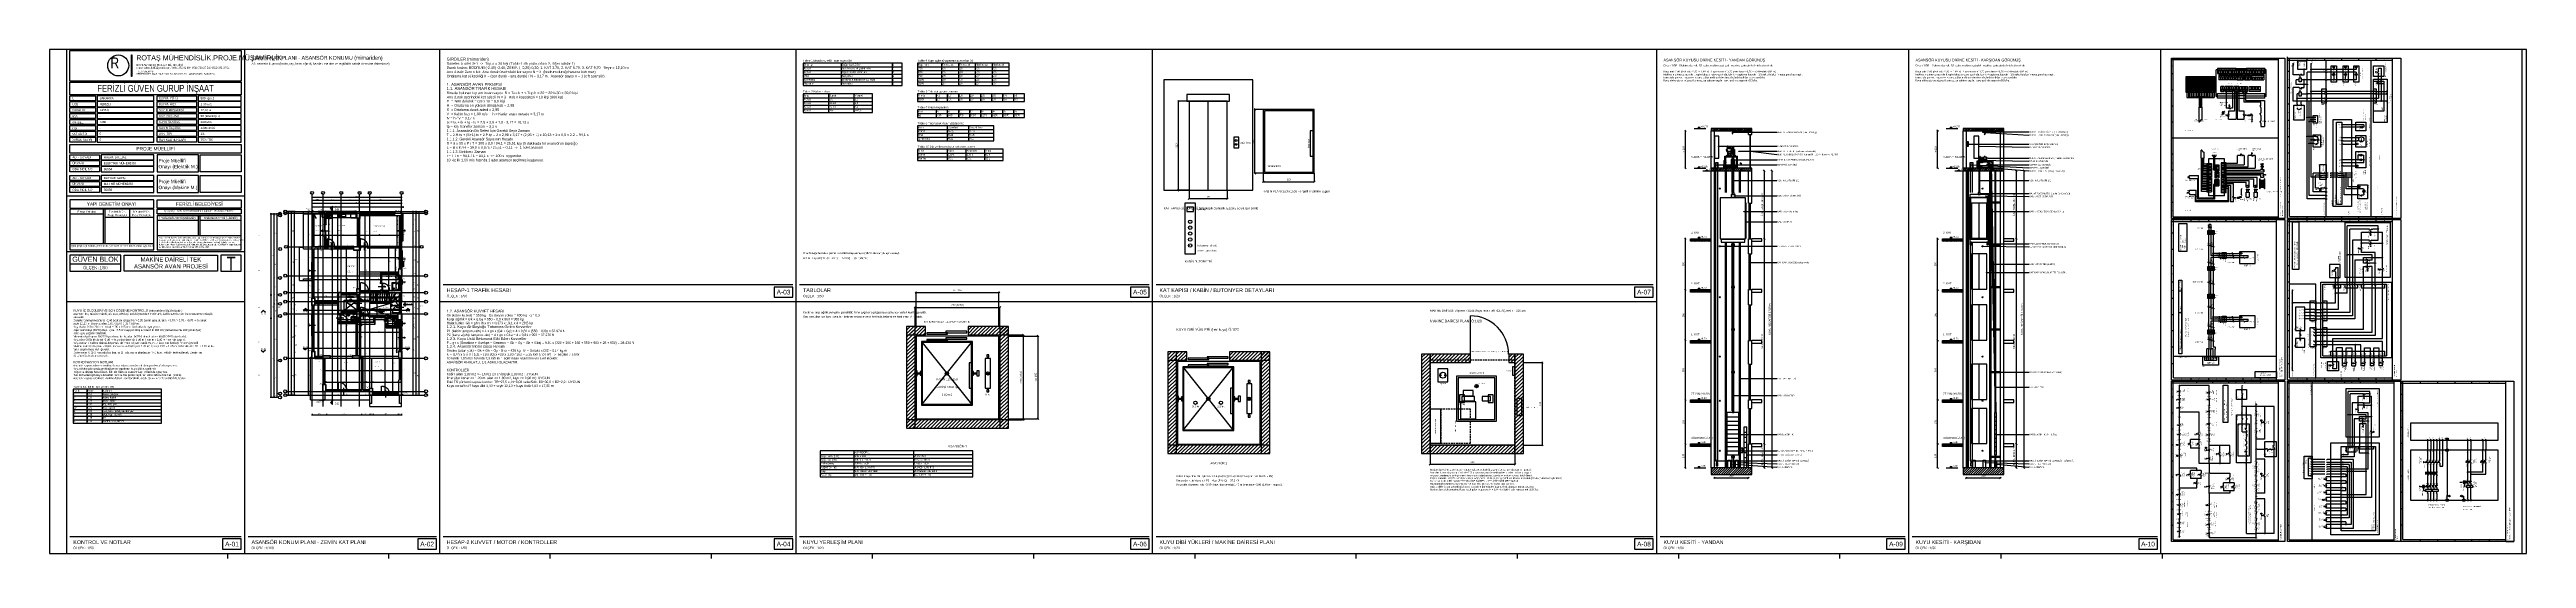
# Model space of a CAD drawing. Header units: centimetres. Extents: x 0 to 14595, y -30 to 2970.
import ezdxf
from ezdxf.enums import TextEntityAlignment as Align

# ---------------------------------------------------------------- set-up
doc = ezdxf.new("R2010")
doc.units = ezdxf.units.CM
doc.linetypes.add('CENTER', pattern=[40, 25, -5, 5, -5])
doc.linetypes.add('DASHED', pattern=[15, 10, -5])
for name, color, linetype in [('ASN-ANTET', 4, 'CONTINUOUS'), ('ASN-BASLIK', 5, 'CONTINUOUS'), ('ASN-CERCEVE', 7, 'CONTINUOUS'), ('ASN-DUVAR', 7, 'CONTINUOUS'), ('ASN-EKSEN', 8, 'CENTER'), ('ASN-ELEKTRIK', 3, 'CONTINUOUS'), ('ASN-ELEKTRIK-YAZI', 4, 'CONTINUOUS'), ('ASN-HALAT', 6, 'CONTINUOUS'), ('ASN-ISARET', 1, 'CONTINUOUS'), ('ASN-KA', 30, 'CONTINUOUS'), ('ASN-KABIN', 5, 'CONTINUOUS'), ('ASN-KAPI', 3, 'CONTINUOUS'), ('ASN-KOT', 2, 'CONTINUOUS'), ('ASN-MIMARI', 8, 'CONTINUOUS'), ('ASN-MOTOR', 6, 'CONTINUOUS'), ('ASN-MOTOR-GIZLI', 6, 'DASHED'), ('ASN-OLCU', 3, 'CONTINUOUS'), ('ASN-RAY', 1, 'CONTINUOUS'), ('ASN-SIVA', 8, 'CONTINUOUS'), ('ASN-TABLO', 4, 'CONTINUOUS'), ('ASN-TARAMA', 8, 'CONTINUOUS'), ('ASN-UYARI', 1, 'CONTINUOUS'), ('ASN-YAZI', 4, 'CONTINUOUS'), ('ASN-YUK', 1, 'CONTINUOUS')]:
    doc.layers.add(name, color=color, linetype=linetype)
doc.styles.get("Standard").update_dxf_attribs({"font": 'arial.ttf', "width": 0.8})

msp = doc.modelspace()

# ---------------------------------------------------------------- linework, layer by layer
at = {"layer": 'ASN-ANTET'}
for p, q in [((1150, 2105), (100, 2105)), ((615, 2029), (120, 2029)), ((318, 1999), (120, 1999)), ((318, 1824), (318, 2029)), ((328, 1824), (328, 2029)), ((615, 1979), (328, 1979)), ((471, 2029), (471, 1824)), ((878, 1962), (635, 1962)), ((878, 1871), (878, 1992)), ((888, 1871), (888, 1992)), ((1130, 1962), (888, 1962)), ((1150, 1777), (100, 1777)), ((615, 1824), (120, 1824)), ((1130, 1871), (635, 1871)), ((420, 1704), (120, 1704)), ((2320, 1585), (4380, 1585)), ((4420, 1585), (6480, 1585)), ((6520, 1585), (9450, 1585)), ((120, 100), (1130, 100)), ((1170, 100), (2280, 100)), ((2320, 100), (4380, 100)), ((4420, 100), (6480, 100)), ((6520, 100), (9450, 100)), ((9490, 100), (10935, 100)), ((10975, 100), (12420, 100))]:
    msp.add_line(p, q, dxfattribs=at)
for points in [[(100, 1485), (1150, 1485), (1150, 2970), (100, 2970), (100, 1485)], [(120, 2783), (120, 2965), (1130, 2965), (1130, 2783), (120, 2783)], [(484, 2810), (482, 2810), (482, 2939), (484, 2939), (484, 2810)], [(120, 2703), (120, 2778), (1130, 2778), (1130, 2703), (120, 2703)], [(120, 2698), (270, 2698), (270, 2668), (120, 2668), (120, 2698)], [(120, 2633), (120, 2663), (270, 2663), (270, 2633), (120, 2633)], [(120, 2628), (270, 2628), (270, 2598), (120, 2598), (120, 2628)], [(615, 2698), (280, 2698), (280, 2668), (615, 2668), (615, 2698)], [(615, 2663), (280, 2663), (280, 2633), (615, 2633), (615, 2663)], [(615, 2628), (280, 2628), (280, 2598), (615, 2598), (615, 2628)], [(635, 2698), (865, 2698), (865, 2668), (635, 2668), (635, 2698)], [(635, 2633), (635, 2663), (865, 2663), (865, 2633), (635, 2633)], [(635, 2628), (865, 2628), (865, 2598), (635, 2598), (635, 2628)], [(1130, 2698), (875, 2698), (875, 2668), (1130, 2668), (1130, 2698)], [(1130, 2663), (875, 2663), (875, 2633), (1130, 2633), (1130, 2663)], [(1130, 2628), (875, 2628), (875, 2598), (1130, 2598), (1130, 2628)], [(120, 2563), (120, 2593), (270, 2593), (270, 2563), (120, 2563)], [(120, 2558), (270, 2558), (270, 2528), (120, 2528), (120, 2558)], [(120, 2493), (120, 2523), (270, 2523), (270, 2493), (120, 2493)], [(120, 2458), (120, 2488), (270, 2488), (270, 2458), (120, 2458)], [(615, 2593), (280, 2593), (280, 2563), (615, 2563), (615, 2593)], [(615, 2558), (280, 2558), (280, 2528), (615, 2528), (615, 2558)], [(615, 2523), (280, 2523), (280, 2493), (615, 2493), (615, 2523)], [(615, 2488), (280, 2488), (280, 2458), (615, 2458), (615, 2488)], [(635, 2563), (635, 2593), (865, 2593), (865, 2563), (635, 2563)], [(635, 2558), (865, 2558), (865, 2528), (635, 2528), (635, 2558)], [(635, 2493), (635, 2523), (865, 2523), (865, 2493), (635, 2493)], [(635, 2458), (635, 2488), (865, 2488), (865, 2458), (635, 2458)], [(1130, 2593), (875, 2593), (875, 2563), (1130, 2563), (1130, 2593)], [(1130, 2558), (875, 2558), (875, 2528), (1130, 2528), (1130, 2558)], [(1130, 2523), (875, 2523), (875, 2493), (1130, 2493), (1130, 2523)], [(1130, 2488), (875, 2488), (875, 2458), (1130, 2458), (1130, 2488)], [(120, 2423), (120, 2453), (270, 2453), (270, 2423), (120, 2423)], [(120, 2360), (120, 2410), (1130, 2410), (1130, 2360), (120, 2360)], [(120, 2350), (295, 2350), (295, 2320), (120, 2320), (120, 2350)], [(615, 2453), (280, 2453), (280, 2423), (615, 2423), (615, 2453)], [(615, 2350), (305, 2350), (305, 2320), (615, 2320), (615, 2350)], [(635, 2423), (635, 2453), (865, 2453), (865, 2423), (635, 2423)], [(635, 2250), (878, 2250), (878, 2350), (635, 2350), (635, 2250)], [(1130, 2453), (875, 2453), (875, 2423), (1130, 2423), (1130, 2453)], [(1130, 2350), (1130, 2250), (888, 2250), (888, 2350), (1130, 2350)], [(120, 2285), (120, 2315), (295, 2315), (295, 2285), (120, 2285)], [(120, 2250), (120, 2280), (295, 2280), (295, 2250), (120, 2250)], [(120, 2228), (295, 2228), (295, 2198), (120, 2198), (120, 2228)], [(120, 2163), (120, 2193), (295, 2193), (295, 2163), (120, 2163)], [(615, 2315), (305, 2315), (305, 2285), (615, 2285), (615, 2315)], [(615, 2280), (305, 2280), (305, 2250), (615, 2250), (615, 2280)], [(615, 2228), (305, 2228), (305, 2198), (615, 2198), (615, 2228)], [(615, 2193), (305, 2193), (305, 2163), (615, 2163), (615, 2193)], [(635, 2128), (878, 2128), (878, 2228), (635, 2228), (635, 2128)], [(1130, 2228), (1130, 2128), (888, 2128), (888, 2228), (1130, 2228)], [(120, 2128), (120, 2158), (295, 2158), (295, 2128), (120, 2128)], [(120, 2084), (120, 2034), (615, 2034), (615, 2084), (120, 2084)], [(615, 2158), (305, 2158), (305, 2128), (615, 2128), (615, 2158)], [(1130, 2084), (1130, 2034), (635, 2034), (635, 2084), (1130, 2084)], [(615, 1790), (615, 2029), (120, 2029), (120, 1790), (615, 1790)], [(1130, 2029), (1130, 2001), (635, 2001), (635, 2029), (1130, 2029)], [(635, 1992), (1130, 1992), (635, 1992), (635, 1790), (1130, 1790), (1130, 1992)], [(420, 1757), (120, 1757), (120, 1664), (420, 1664), (420, 1757)], [(990, 1757), (990, 1664), (439, 1664), (439, 1757), (990, 1757)], [(1010, 1757), (1010, 1664), (1130, 1664), (1130, 1757), (1010, 1757)]]:
    msp.add_lwpolyline(points, dxfattribs=at)
for points in [[(4270, 1510), (4380, 1510), (4380, 1570), (4270, 1570)], [(6370, 1510), (6480, 1510), (6480, 1570), (6370, 1570)], [(9340, 1510), (9450, 1510), (9450, 1570), (9340, 1570)], [(1020, 25), (1130, 25), (1130, 85), (1020, 85)], [(2170, 25), (2280, 25), (2280, 85), (2170, 85)], [(4270, 25), (4380, 25), (4380, 85), (4270, 85)], [(6370, 25), (6480, 25), (6480, 85), (6370, 85)], [(9340, 25), (9450, 25), (9450, 85), (9340, 85)], [(10825, 25), (10935, 25), (10935, 85), (10825, 85)], [(12310, 25), (12420, 25), (12420, 85), (12310, 85)]]:
    msp.add_lwpolyline(points, close=True, dxfattribs=at)
msp.add_circle((405, 2876), 61.8, dxfattribs=at)
at = {"layer": 'ASN-CERCEVE'}
for p, q in [((1150, 0), (1150, 2970)), ((2300, 0), (2300, 2970)), ((4400, 0), (4400, 2970)), ((6500, 0), (6500, 2970)), ((9470, 0), (9470, 2970)), ((10955, 0), (10955, 2970)), ((12440, 0), (12440, 2970)), ((100, 1485), (1150, 1485)), ((2300, 1485), (4400, 1485)), ((4400, 1485), (6500, 1485)), ((6500, 1485), (9470, 1485))]:
    msp.add_line(p, q, dxfattribs=at)
for points in [[(0, 0), (14595, 0), (14595, 2970), (0, 2970)], [(100, 0), (14570, 0), (14570, 2970), (100, 2970)]]:
    msp.add_lwpolyline(points, close=True, dxfattribs=at)
at = {"layer": 'ASN-DUVAR'}
for p, q in [((9790, 2270), (9790, 2490)), ((9810, 2270), (9810, 2490)), ((10010, 2470), (10010, 2490)), ((10030, 2470), (10030, 2490)), ((11275, 2270), (11275, 2490)), ((11295, 2270), (11295, 2490)), ((11495, 2270), (11495, 2490)), ((11515, 2270), (11515, 2490)), ((10010, 2470), (10030, 2470)), ((9790, 505), (9790, 2255)), ((9810, 505), (9810, 2255)), ((10010, 2065), (10010, 2255)), ((10030, 2065), (10030, 2255)), ((11275, 505), (11275, 2255)), ((11295, 505), (11295, 2255)), ((11495, 505), (11495, 2255)), ((11515, 505), (11515, 2255)), ((10010, 2065), (10030, 2065)), ((10010, 1765), (10010, 1855)), ((10010, 1855), (10030, 1855)), ((10010, 1765), (10030, 1765)), ((10030, 1765), (10030, 1855)), ((10010, 1465), (10010, 1555)), ((10010, 1555), (10030, 1555)), ((10010, 1465), (10030, 1465)), ((10030, 1465), (10030, 1555)), ((10010, 1115), (10010, 1255)), ((10010, 1255), (10030, 1255)), ((10030, 1115), (10030, 1255)), ((10010, 1115), (10030, 1115)), ((10010, 855), (10010, 905)), ((10010, 905), (10030, 905)), ((10030, 855), (10030, 905)), ((10010, 855), (10030, 855)), ((10010, 505), (10010, 645)), ((10010, 645), (10030, 645)), ((10030, 505), (10030, 645))]:
    msp.add_line(p, q, dxfattribs=at)
for points in [[(6565, 2141), (7090, 2141), (7090, 2791), (6565, 2791)], [(9790, 2490), (10030, 2490), (10030, 2505), (9790, 2505)], [(11275, 2490), (11515, 2490), (11515, 2505), (11275, 2505)], [(9790, 2255), (10030, 2255), (10030, 2270), (9790, 2270)], [(11275, 2255), (11515, 2255), (11515, 2270), (11275, 2270)], [(5050, 738), (5100, 738), (5100, 1338), (5050, 1338)], [(5050, 1288), (5162, 1288), (5162, 1338), (5050, 1338)], [(5412, 1288), (5650, 1288), (5650, 1338), (5412, 1338)], [(5600, 738), (5650, 738), (5650, 1338), (5600, 1338)], [(6590, 588), (6640, 588), (6640, 1188), (6590, 1188)], [(6590, 1138), (6702, 1138), (6702, 1188), (6590, 1188)], [(6952, 1138), (7190, 1138), (7190, 1188), (6952, 1188)], [(7140, 588), (7190, 588), (7190, 1188), (7140, 1188)], [(8085, 588), (8135, 588), (8135, 1175), (8085, 1175)], [(8135, 1125), (8372, 1125), (8372, 1175), (8135, 1175)], [(8598, 1125), (8635, 1125), (8635, 1175), (8598, 1175)], [(8635, 588), (8685, 588), (8685, 1175), (8635, 1175)], [(5050, 738), (5650, 738), (5650, 788), (5050, 788)], [(6590, 588), (7190, 588), (7190, 638), (6590, 638)], [(8135, 588), (8635, 588), (8635, 638), (8135, 638)], [(9790, 465), (10030, 465), (10030, 505), (9790, 505)], [(11275, 465), (11515, 465), (11515, 505), (11275, 505)]]:
    msp.add_lwpolyline(points, close=True, dxfattribs=at)
for points in [[(9790, 1840), (9670, 1840), (9670, 1855), (9790, 1855)], [(10030, 1840), (10090, 1840), (10090, 1855), (10030, 1855)], [(11275, 1840), (11155, 1840), (11155, 1855), (11275, 1855)], [(11515, 1840), (11575, 1840), (11575, 1855), (11515, 1855)], [(9790, 1540), (9670, 1540), (9670, 1555), (9790, 1555)], [(10030, 1540), (10090, 1540), (10090, 1555), (10030, 1555)], [(11275, 1540), (11155, 1540), (11155, 1555), (11275, 1555)], [(11515, 1540), (11575, 1540), (11575, 1555), (11515, 1555)], [(9790, 1240), (9670, 1240), (9670, 1255), (9790, 1255)], [(10030, 1240), (10090, 1240), (10090, 1255), (10030, 1255)], [(11275, 1240), (11155, 1240), (11155, 1255), (11275, 1255)], [(11515, 1240), (11575, 1240), (11575, 1255), (11515, 1255)], [(9790, 890), (9670, 890), (9670, 905), (9790, 905)], [(10030, 890), (10090, 890), (10090, 905), (10030, 905)], [(11275, 890), (11155, 890), (11155, 905), (11275, 905)], [(11515, 890), (11575, 890), (11575, 905), (11515, 905)], [(9790, 630), (9670, 630), (9670, 645), (9790, 645)], [(10030, 630), (10090, 630), (10090, 645), (10030, 645)], [(11275, 630), (11155, 630), (11155, 645), (11275, 645)], [(11515, 630), (11575, 630), (11575, 645), (11515, 645)]]:
    msp.add_lwpolyline(points, dxfattribs=at)
at = {"layer": 'ASN-EKSEN'}
for p, q in [((1050, -30), (1050, -5)), ((2000, -30), (2000, -5)), ((2950, -30), (2950, -5)), ((3900, -30), (3900, -5)), ((4850, -30), (4850, -5)), ((5800, -30), (5800, -5)), ((6750, -30), (6750, -5)), ((7700, -30), (7700, -5)), ((8650, -30), (8650, -5)), ((9600, -30), (9600, -5)), ((10550, -30), (10550, -5)), ((11500, -30), (11500, -5)), ((12450, -30), (12450, -5))]:
    msp.add_line(p, q, dxfattribs=at)
at = {"layer": 'ASN-ELEKTRIK'}
for p, q in [((12504, 1974), (12504, 2920)), ((12504, 2920), (13171, 2920)), ((12514, 1984), (12514, 2920)), ((12651, 2920), (12651, 2911)), ((12745, 2920), (12745, 2911)), ((12840, 2920), (12840, 2911)), ((12935, 2911), (12935, 2920)), ((13029, 2911), (13029, 2920)), ((13133, 1974), (13133, 2920)), ((13171, 2920), (13171, 1974)), ((13187, 2920), (13187, 2927)), ((13187, 1974), (13187, 2920)), ((13187, 2920), (13854, 2920)), ((13199, 1986), (13199, 2920)), ((13301, 2920), (13301, 2908)), ((13404, 2920), (13404, 2908)), ((13506, 2920), (13506, 2908)), ((13608, 2908), (13608, 2920)), ((13710, 2908), (13710, 2920)), ((13806, 1974), (13806, 2920)), ((13854, 2920), (13854, 1974)), ((12504, 2911), (13133, 2911)), ((12514, 2826), (12504, 2826)), ((12589, 2810), (12598, 2810)), ((12589, 2716), (12589, 2810)), ((12589, 2775), (12598, 2775)), ((12589, 2774), (12598, 2774)), ((12590, 2808), (12590, 2795)), ((12597, 2808), (12590, 2808)), ((12590, 2795), (12597, 2795)), ((12597, 2788), (12590, 2788)), ((12590, 2788), (12590, 2780)), ((12590, 2780), (12597, 2780)), ((12591, 2793), (12596, 2793)), ((12591, 2789), (12591, 2793)), ((12596, 2789), (12591, 2789)), ((12596, 2793), (12596, 2789)), ((12597, 2795), (12597, 2808)), ((12597, 2780), (12597, 2788)), ((12598, 2810), (12608, 2810)), ((12598, 2716), (12598, 2810)), ((12598, 2810), (12598, 2716)), ((12598, 2775), (12608, 2775)), ((12598, 2774), (12608, 2774)), ((12599, 2808), (12599, 2795)), ((12607, 2808), (12599, 2808)), ((12599, 2795), (12607, 2795)), ((12607, 2788), (12599, 2788)), ((12599, 2788), (12599, 2780)), ((12599, 2780), (12607, 2780)), ((12601, 2793), (12605, 2793)), ((12601, 2789), (12601, 2793)), ((12605, 2789), (12601, 2789)), ((12605, 2793), (12605, 2789)), ((12607, 2795), (12607, 2808)), ((12607, 2780), (12607, 2788)), ((12608, 2810), (12617, 2810)), ((12608, 2716), (12608, 2810)), ((12608, 2810), (12608, 2716)), ((12608, 2775), (12617, 2775)), ((12608, 2774), (12617, 2774)), ((12609, 2808), (12609, 2795)), ((12616, 2808), (12609, 2808)), ((12609, 2795), (12616, 2795)), ((12616, 2788), (12609, 2788)), ((12609, 2788), (12609, 2780)), ((12609, 2780), (12616, 2780)), ((12610, 2793), (12615, 2793)), ((12610, 2789), (12610, 2793)), ((12615, 2789), (12610, 2789)), ((12615, 2793), (12615, 2789)), ((12616, 2795), (12616, 2808)), ((12616, 2780), (12616, 2788)), ((12617, 2810), (12627, 2810)), ((12617, 2716), (12617, 2810)), ((12617, 2810), (12617, 2716)), ((12617, 2775), (12627, 2775)), ((12617, 2774), (12627, 2774)), ((12618, 2808), (12618, 2795)), ((12626, 2808), (12618, 2808)), ((12618, 2795), (12626, 2795)), ((12626, 2788), (12618, 2788)), ((12618, 2788), (12618, 2780)), ((12618, 2780), (12626, 2780)), ((12620, 2793), (12624, 2793)), ((12620, 2789), (12620, 2793)), ((12624, 2789), (12620, 2789)), ((12624, 2793), (12624, 2789)), ((12626, 2795), (12626, 2808)), ((12626, 2780), (12626, 2788)), ((12627, 2810), (12636, 2810)), ((12627, 2716), (12627, 2810)), ((12627, 2810), (12627, 2716)), ((12627, 2775), (12636, 2775)), ((12627, 2774), (12636, 2774)), ((12628, 2808), (12628, 2795)), ((12635, 2808), (12628, 2808)), ((12628, 2795), (12635, 2795)), ((12635, 2788), (12628, 2788)), ((12628, 2788), (12628, 2780)), ((12628, 2780), (12635, 2780)), ((12629, 2793), (12634, 2793)), ((12629, 2789), (12629, 2793)), ((12634, 2789), (12629, 2789)), ((12634, 2793), (12634, 2789)), ((12635, 2795), (12635, 2808)), ((12635, 2780), (12635, 2788)), ((12636, 2810), (12646, 2810)), ((12636, 2716), (12636, 2810)), ((12636, 2810), (12636, 2716)), ((12636, 2775), (12646, 2775)), ((12636, 2774), (12646, 2774)), ((12637, 2808), (12637, 2795)), ((12645, 2808), (12637, 2808)), ((12637, 2795), (12645, 2795)), ((12645, 2788), (12637, 2788)), ((12637, 2788), (12637, 2780)), ((12637, 2780), (12645, 2780)), ((12638, 2793), (12643, 2793)), ((12638, 2789), (12638, 2793)), ((12643, 2789), (12638, 2789)), ((12643, 2793), (12643, 2789)), ((12645, 2795), (12645, 2808)), ((12645, 2780), (12645, 2788)), ((12646, 2810), (12655, 2810)), ((12646, 2716), (12646, 2810)), ((12646, 2810), (12646, 2716)), ((12646, 2808), (12646, 2795)), ((12654, 2808), (12646, 2808)), ((12646, 2795), (12654, 2795)), ((12654, 2788), (12646, 2788)), ((12646, 2788), (12646, 2780)), ((12646, 2780), (12654, 2780)), ((12646, 2775), (12655, 2775)), ((12646, 2774), (12655, 2774)), ((12648, 2793), (12653, 2793)), ((12648, 2789), (12648, 2793)), ((12653, 2789), (12648, 2789)), ((12653, 2793), (12653, 2789)), ((12654, 2795), (12654, 2808)), ((12654, 2780), (12654, 2788)), ((12655, 2810), (12664, 2810)), ((12655, 2716), (12655, 2810)), ((12655, 2810), (12655, 2716)), ((12655, 2775), (12664, 2775)), ((12655, 2774), (12664, 2774)), ((12656, 2808), (12656, 2795)), ((12664, 2808), (12656, 2808)), ((12656, 2795), (12664, 2795)), ((12664, 2788), (12656, 2788)), ((12656, 2788), (12656, 2780)), ((12656, 2780), (12664, 2780)), ((12657, 2793), (12662, 2793)), ((12657, 2789), (12657, 2793)), ((12662, 2789), (12657, 2789)), ((12662, 2793), (12662, 2789)), ((12664, 2810), (12674, 2810)), ((12664, 2716), (12664, 2810)), ((12664, 2810), (12664, 2716)), ((12664, 2795), (12664, 2808)), ((12664, 2780), (12664, 2788)), ((12664, 2775), (12674, 2775)), ((12664, 2774), (12674, 2774)), ((12665, 2808), (12665, 2795)), ((12673, 2808), (12665, 2808)), ((12665, 2795), (12673, 2795)), ((12673, 2788), (12665, 2788)), ((12665, 2788), (12665, 2780)), ((12665, 2780), (12673, 2780)), ((12667, 2793), (12672, 2793)), ((12667, 2789), (12667, 2793)), ((12672, 2789), (12667, 2789)), ((12672, 2793), (12672, 2789)), ((12673, 2795), (12673, 2808)), ((12673, 2780), (12673, 2788)), ((12674, 2810), (12683, 2810)), ((12674, 2716), (12674, 2810)), ((12674, 2810), (12674, 2716)), ((12674, 2775), (12683, 2775)), ((12674, 2774), (12683, 2774)), ((12675, 2808), (12675, 2795)), ((12682, 2808), (12675, 2808)), ((12675, 2795), (12682, 2795)), ((12682, 2788), (12675, 2788)), ((12675, 2788), (12675, 2780)), ((12675, 2780), (12682, 2780)), ((12676, 2793), (12681, 2793)), ((12676, 2789), (12676, 2793)), ((12681, 2789), (12676, 2789)), ((12681, 2793), (12681, 2789)), ((12682, 2795), (12682, 2808)), ((12682, 2780), (12682, 2788)), ((12683, 2810), (12693, 2810)), ((12683, 2716), (12683, 2810)), ((12683, 2810), (12683, 2716)), ((12683, 2775), (12693, 2775)), ((12683, 2774), (12693, 2774)), ((12684, 2808), (12684, 2795)), ((12692, 2808), (12684, 2808)), ((12684, 2795), (12692, 2795)), ((12692, 2788), (12684, 2788)), ((12684, 2788), (12684, 2780)), ((12684, 2780), (12692, 2780)), ((12686, 2793), (12690, 2793)), ((12686, 2789), (12686, 2793)), ((12690, 2789), (12686, 2789)), ((12690, 2793), (12690, 2789)), ((12692, 2795), (12692, 2808)), ((12692, 2780), (12692, 2788)), ((12693, 2810), (12702, 2810)), ((12693, 2716), (12693, 2810)), ((12693, 2810), (12693, 2716)), ((12693, 2775), (12702, 2775)), ((12693, 2774), (12702, 2774)), ((12694, 2808), (12694, 2795)), ((12701, 2808), (12694, 2808)), ((12694, 2795), (12701, 2795)), ((12701, 2788), (12694, 2788)), ((12694, 2788), (12694, 2780)), ((12694, 2780), (12701, 2780)), ((12695, 2793), (12700, 2793)), ((12695, 2789), (12695, 2793)), ((12700, 2789), (12695, 2789)), ((12700, 2793), (12700, 2789)), ((12701, 2795), (12701, 2808)), ((12701, 2780), (12701, 2788)), ((12702, 2810), (12712, 2810)), ((12702, 2716), (12702, 2810)), ((12702, 2810), (12702, 2716)), ((12702, 2775), (12712, 2775)), ((12702, 2774), (12712, 2774)), ((12703, 2808), (12703, 2795)), ((12711, 2808), (12703, 2808)), ((12703, 2795), (12711, 2795)), ((12711, 2788), (12703, 2788)), ((12703, 2788), (12703, 2780)), ((12703, 2780), (12711, 2780)), ((12705, 2793), (12709, 2793)), ((12705, 2789), (12705, 2793)), ((12709, 2789), (12705, 2789)), ((12709, 2793), (12709, 2789)), ((12711, 2795), (12711, 2808)), ((12711, 2780), (12711, 2788)), ((12712, 2810), (12721, 2810)), ((12712, 2716), (12712, 2810)), ((12712, 2810), (12712, 2716)), ((12712, 2775), (12721, 2775)), ((12712, 2774), (12721, 2774)), ((12713, 2808), (12713, 2795)), ((12720, 2808), (12713, 2808)), ((12713, 2795), (12720, 2795)), ((12720, 2788), (12713, 2788)), ((12713, 2788), (12713, 2780)), ((12713, 2780), (12720, 2780)), ((12714, 2793), (12719, 2793)), ((12714, 2789), (12714, 2793)), ((12719, 2789), (12714, 2789)), ((12719, 2793), (12719, 2789)), ((12720, 2795), (12720, 2808)), ((12720, 2780), (12720, 2788)), ((12721, 2810), (12731, 2810)), ((12721, 2716), (12721, 2810)), ((12721, 2810), (12721, 2716)), ((12721, 2775), (12731, 2775)), ((12721, 2774), (12731, 2774)), ((12722, 2808), (12722, 2795)), ((12730, 2808), (12722, 2808)), ((12722, 2795), (12730, 2795)), ((12730, 2788), (12722, 2788)), ((12722, 2788), (12722, 2780)), ((12722, 2780), (12730, 2780)), ((12724, 2793), (12728, 2793)), ((12724, 2789), (12724, 2793)), ((12728, 2789), (12724, 2789)), ((12728, 2793), (12728, 2789)), ((12730, 2795), (12730, 2808)), ((12730, 2780), (12730, 2788)), ((12731, 2810), (12740, 2810)), ((12731, 2716), (12731, 2810)), ((12731, 2810), (12731, 2716)), ((12731, 2775), (12740, 2775)), ((12731, 2774), (12740, 2774)), ((12732, 2808), (12732, 2795)), ((12739, 2808), (12732, 2808)), ((12732, 2795), (12739, 2795)), ((12739, 2788), (12732, 2788)), ((12732, 2788), (12732, 2780)), ((12732, 2780), (12739, 2780)), ((12733, 2793), (12738, 2793)), ((12733, 2789), (12733, 2793)), ((12738, 2789), (12733, 2789)), ((12738, 2793), (12738, 2789)), ((12739, 2795), (12739, 2808)), ((12739, 2780), (12739, 2788)), ((12740, 2810), (12750, 2810)), ((12740, 2716), (12740, 2810)), ((12740, 2810), (12740, 2716)), ((12740, 2775), (12750, 2775)), ((12740, 2774), (12750, 2774)), ((12741, 2808), (12741, 2795)), ((12749, 2808), (12741, 2808)), ((12741, 2795), (12749, 2795)), ((12749, 2788), (12741, 2788)), ((12741, 2788), (12741, 2780)), ((12741, 2780), (12749, 2780)), ((12742, 2793), (12747, 2793)), ((12742, 2789), (12742, 2793)), ((12747, 2789), (12742, 2789)), ((12747, 2793), (12747, 2789)), ((12749, 2795), (12749, 2808)), ((12749, 2780), (12749, 2788)), ((12750, 2810), (12759, 2810)), ((12750, 2716), (12750, 2810)), ((12750, 2810), (12750, 2716)), ((12750, 2775), (12759, 2775)), ((12750, 2774), (12759, 2774)), ((12751, 2808), (12751, 2795)), ((12758, 2808), (12751, 2808)), ((12751, 2795), (12758, 2795)), ((12758, 2788), (12751, 2788)), ((12751, 2788), (12751, 2780)), ((12751, 2780), (12758, 2780)), ((12752, 2793), (12757, 2793)), ((12752, 2789), (12752, 2793)), ((12757, 2789), (12752, 2789)), ((12757, 2793), (12757, 2789)), ((12758, 2795), (12758, 2808)), ((12758, 2780), (12758, 2788)), ((12759, 2810), (12759, 2716)), ((12766, 2694), (12766, 2851)), ((12774, 2851), (12766, 2851)), ((12774, 2859), (12774, 2829)), ((12884, 2859), (12774, 2859)), ((12774, 2846), (12884, 2846)), ((12774, 2829), (12884, 2829)), ((12780, 2853), (12778, 2857)), ((12780, 2853), (12778, 2857)), ((12781, 2853), (12778, 2857)), ((12781, 2853), (12778, 2857)), ((12783, 2846), (12783, 2829)), ((12783, 2820), (12838, 2820)), ((12783, 2820), (12783, 2791)), ((12838, 2807), (12783, 2807)), ((12838, 2791), (12783, 2791)), ((12790, 2853), (12787, 2857)), ((12790, 2853), (12787, 2857)), ((12790, 2815), (12787, 2819)), ((12790, 2815), (12787, 2819)), ((12790, 2814), (12787, 2818)), ((12790, 2814), (12787, 2818)), ((12791, 2853), (12788, 2857)), ((12791, 2853), (12788, 2857)), ((12792, 2846), (12792, 2829)), ((12792, 2846), (12792, 2829)), ((12792, 2807), (12792, 2791)), ((12792, 2807), (12792, 2791)), ((12799, 2853), (12796, 2857)), ((12799, 2853), (12796, 2857)), ((12799, 2815), (12796, 2819)), ((12799, 2815), (12796, 2819)), ((12799, 2814), (12796, 2818)), ((12799, 2814), (12796, 2818)), ((12800, 2853), (12797, 2857)), ((12800, 2853), (12797, 2857)), ((12801, 2846), (12801, 2829)), ((12801, 2846), (12801, 2829)), ((12801, 2807), (12801, 2791)), ((12809, 2853), (12806, 2857)), ((12809, 2853), (12806, 2857)), ((12809, 2853), (12806, 2857)), ((12809, 2853), (12806, 2857)), ((12809, 2815), (12806, 2819)), ((12809, 2815), (12806, 2819)), ((12809, 2814), (12806, 2818)), ((12809, 2814), (12806, 2818)), ((12810, 2846), (12810, 2829)), ((12810, 2846), (12810, 2829)), ((12811, 2807), (12811, 2791)), ((12811, 2807), (12811, 2791)), ((12818, 2853), (12815, 2857)), ((12818, 2853), (12815, 2857)), ((12818, 2853), (12815, 2857)), ((12818, 2853), (12815, 2857)), ((12818, 2815), (12815, 2819)), ((12818, 2815), (12815, 2819)), ((12818, 2814), (12815, 2818)), ((12818, 2814), (12815, 2818)), ((12820, 2846), (12820, 2829)), ((12820, 2846), (12820, 2829)), ((12820, 2807), (12820, 2791)), ((12820, 2807), (12820, 2791)), ((12827, 2853), (12824, 2857)), ((12827, 2853), (12824, 2857)), ((12827, 2853), (12824, 2857)), ((12827, 2853), (12824, 2857)), ((12827, 2814), (12824, 2818)), ((12827, 2814), (12824, 2818)), ((12828, 2815), (12825, 2819)), ((12828, 2815), (12825, 2819)), ((12829, 2846), (12829, 2829)), ((12829, 2846), (12829, 2829)), ((12829, 2807), (12829, 2791)), ((12829, 2807), (12829, 2791)), ((12836, 2853), (12833, 2857)), ((12836, 2853), (12833, 2857)), ((12836, 2814), (12833, 2818)), ((12836, 2814), (12833, 2818)), ((12836, 2853), (12834, 2857)), ((12836, 2853), (12834, 2857)), ((12837, 2815), (12834, 2819)), ((12837, 2815), (12834, 2819)), ((12838, 2846), (12838, 2829)), ((12838, 2846), (12838, 2829)), ((12838, 2846), (12838, 2829)), ((12838, 2820), (12838, 2791)), ((12838, 2820), (12838, 2791)), ((12845, 2853), (12842, 2857)), ((12845, 2853), (12842, 2857)), ((12842, 2820), (12888, 2820)), ((12842, 2820), (12842, 2791)), ((12888, 2807), (12842, 2807)), ((12888, 2791), (12842, 2791)), ((12846, 2853), (12843, 2857)), ((12846, 2853), (12843, 2857)), ((12849, 2814), (12846, 2818)), ((12849, 2814), (12846, 2818)), ((12847, 2846), (12847, 2829)), ((12847, 2846), (12847, 2829)), ((12847, 2846), (12847, 2829)), ((12850, 2815), (12847, 2819)), ((12850, 2815), (12847, 2819)), ((12855, 2853), (12852, 2857)), ((12855, 2853), (12852, 2857)), ((12855, 2853), (12852, 2857)), ((12855, 2853), (12852, 2857)), ((12852, 2807), (12852, 2791)), ((12856, 2846), (12856, 2829)), ((12856, 2846), (12856, 2829)), ((12856, 2846), (12856, 2829)), ((12859, 2815), (12856, 2819)), ((12859, 2815), (12856, 2819)), ((12859, 2814), (12856, 2818)), ((12859, 2814), (12856, 2818)), ((12864, 2853), (12861, 2857)), ((12864, 2853), (12861, 2857)), ((12864, 2853), (12861, 2857)), ((12864, 2853), (12861, 2857)), ((12861, 2807), (12861, 2791)), ((12861, 2807), (12861, 2791)), ((12861, 2807), (12861, 2791)), ((12865, 2846), (12865, 2829)), ((12865, 2846), (12865, 2829)), ((12865, 2846), (12865, 2829)), ((12868, 2815), (12865, 2819)), ((12868, 2815), (12865, 2819)), ((12868, 2814), (12865, 2818)), ((12868, 2814), (12865, 2818)), ((12873, 2853), (12870, 2857)), ((12873, 2853), (12870, 2857)), ((12873, 2853), (12870, 2857)), ((12873, 2853), (12870, 2857)), ((12870, 2807), (12870, 2791)), ((12877, 2814), (12874, 2818)), ((12877, 2814), (12874, 2818)), ((12875, 2846), (12875, 2829)), ((12875, 2846), (12875, 2829)), ((12875, 2846), (12875, 2829)), ((12878, 2815), (12875, 2819)), ((12878, 2815), (12875, 2819)), ((12882, 2853), (12879, 2857)), ((12882, 2853), (12879, 2857)), ((12882, 2853), (12879, 2857)), ((12882, 2853), (12879, 2857)), ((12879, 2807), (12879, 2791)), ((12879, 2807), (12879, 2791)), ((12884, 2859), (12884, 2829)), ((12887, 2815), (12884, 2819)), ((12887, 2815), (12884, 2819)), ((12887, 2814), (12884, 2818)), ((12887, 2814), (12884, 2818)), ((12887, 2859), (12887, 2829)), ((12887, 2859), (12942, 2859)), ((12942, 2846), (12887, 2846)), ((12887, 2829), (12942, 2829)), ((12888, 2820), (12888, 2791)), ((12888, 2820), (12888, 2791)), ((12893, 2853), (12890, 2857)), ((12893, 2853), (12890, 2857)), ((12894, 2853), (12891, 2857)), ((12894, 2853), (12891, 2857)), ((12891, 2820), (12891, 2791)), ((12891, 2820), (12928, 2820)), ((12928, 2807), (12891, 2807)), ((12891, 2791), (12928, 2791)), ((12898, 2814), (12895, 2818)), ((12898, 2814), (12895, 2818)), ((12896, 2846), (12896, 2829)), ((12898, 2815), (12896, 2819)), ((12898, 2815), (12896, 2819)), ((12903, 2853), (12900, 2857)), ((12903, 2853), (12900, 2857)), ((12903, 2853), (12900, 2857)), ((12903, 2853), (12900, 2857)), ((12901, 2807), (12901, 2791)), ((12905, 2846), (12905, 2829)), ((12905, 2846), (12905, 2829)), ((12908, 2815), (12905, 2819)), ((12908, 2815), (12905, 2819)), ((12908, 2814), (12905, 2818)), ((12908, 2814), (12905, 2818)), ((12912, 2853), (12909, 2857)), ((12912, 2853), (12909, 2857)), ((12913, 2853), (12910, 2857)), ((12913, 2853), (12910, 2857)), ((12910, 2807), (12910, 2791)), ((12910, 2807), (12910, 2791)), ((12914, 2846), (12914, 2829)), ((12914, 2846), (12914, 2829)), ((12917, 2815), (12914, 2819)), ((12917, 2815), (12914, 2819)), ((12917, 2814), (12914, 2818)), ((12917, 2814), (12914, 2818)), ((12921, 2853), (12919, 2857)), ((12921, 2853), (12919, 2857)), ((12922, 2853), (12919, 2857)), ((12922, 2853), (12919, 2857)), ((12919, 2807), (12919, 2791)), ((12919, 2807), (12919, 2791)), ((12923, 2846), (12923, 2829)), ((12923, 2846), (12923, 2829)), ((12926, 2814), (12923, 2818)), ((12926, 2814), (12923, 2818)), ((12927, 2815), (12924, 2819)), ((12927, 2815), (12924, 2819)), ((12931, 2853), (12928, 2857)), ((12931, 2853), (12928, 2857)), ((12931, 2853), (12928, 2857)), ((12931, 2853), (12928, 2857)), ((12928, 2820), (12928, 2791)), ((12928, 2820), (12928, 2791)), ((12932, 2846), (12932, 2829)), ((12932, 2846), (12932, 2829)), ((12933, 2820), (12933, 2791)), ((12933, 2820), (12969, 2820)), ((12969, 2807), (12933, 2807)), ((12933, 2791), (12969, 2791)), ((12940, 2853), (12937, 2857)), ((12940, 2853), (12937, 2857)), ((12940, 2853), (12937, 2857)), ((12940, 2853), (12937, 2857)), ((12940, 2815), (12937, 2819)), ((12940, 2815), (12937, 2819)), ((12940, 2814), (12937, 2818)), ((12940, 2814), (12937, 2818)), ((12942, 2859), (12942, 2829)), ((12942, 2859), (12942, 2829)), ((12942, 2807), (12942, 2791)), ((12944, 2859), (12944, 2829)), ((13054, 2859), (12944, 2859)), ((12944, 2846), (13054, 2846)), ((12944, 2829), (13054, 2829)), ((12949, 2814), (12946, 2818)), ((12949, 2814), (12946, 2818)), ((12950, 2815), (12947, 2819)), ((12950, 2815), (12947, 2819)), ((12951, 2853), (12948, 2857)), ((12951, 2853), (12948, 2857)), ((12951, 2853), (12948, 2857)), ((12951, 2853), (12948, 2857)), ((12951, 2807), (12951, 2791)), ((12951, 2807), (12951, 2791)), ((12953, 2846), (12953, 2829)), ((12959, 2815), (12956, 2819)), ((12959, 2815), (12956, 2819)), ((12959, 2814), (12956, 2818)), ((12959, 2814), (12956, 2818)), ((12961, 2853), (12958, 2857)), ((12961, 2853), (12958, 2857)), ((12961, 2853), (12958, 2857)), ((12961, 2853), (12958, 2857)), ((12960, 2807), (12960, 2791)), ((12960, 2807), (12960, 2791)), ((12963, 2846), (12963, 2829)), ((12963, 2846), (12963, 2829)), ((12968, 2815), (12965, 2819)), ((12968, 2815), (12965, 2819)), ((12968, 2814), (12965, 2818)), ((12968, 2814), (12965, 2818)), ((12970, 2853), (12967, 2857)), ((12970, 2853), (12967, 2857)), ((12970, 2853), (12967, 2857)), ((12970, 2853), (12967, 2857)), ((12969, 2820), (12969, 2791)), ((12969, 2820), (12969, 2791)), ((12972, 2846), (12972, 2829)), ((12972, 2846), (12972, 2829)), ((12974, 2820), (12974, 2791)), ((13047, 2820), (12974, 2820)), ((12974, 2807), (13047, 2807)), ((12974, 2791), (13047, 2791)), ((12979, 2853), (12976, 2857)), ((12979, 2853), (12976, 2857)), ((12980, 2853), (12977, 2857)), ((12980, 2853), (12977, 2857)), ((12981, 2815), (12978, 2819)), ((12981, 2815), (12978, 2819)), ((12981, 2814), (12978, 2818)), ((12981, 2814), (12978, 2818)), ((12981, 2846), (12981, 2829)), ((12981, 2846), (12981, 2829)), ((12983, 2807), (12983, 2791)), ((12988, 2853), (12985, 2857)), ((12988, 2853), (12985, 2857)), ((12989, 2853), (12986, 2857)), ((12989, 2853), (12986, 2857)), ((12990, 2814), (12987, 2818)), ((12990, 2814), (12987, 2818)), ((12991, 2815), (12988, 2819)), ((12991, 2815), (12988, 2819)), ((12990, 2846), (12990, 2829)), ((12990, 2846), (12990, 2829)), ((12992, 2807), (12992, 2791)), ((12992, 2807), (12992, 2791)), ((12998, 2853), (12995, 2857)), ((12998, 2853), (12995, 2857)), ((12998, 2853), (12995, 2857)), ((12998, 2853), (12995, 2857)), ((13000, 2815), (12997, 2819)), ((13000, 2815), (12997, 2819)), ((13000, 2814), (12997, 2818)), ((13000, 2814), (12997, 2818)), ((12999, 2846), (12999, 2829)), ((12999, 2846), (12999, 2829)), ((13001, 2807), (13001, 2791)), ((13001, 2807), (13001, 2791)), ((13007, 2853), (13004, 2857)), ((13007, 2853), (13004, 2857)), ((13007, 2853), (13004, 2857)), ((13007, 2853), (13004, 2857)), ((13009, 2815), (13006, 2819)), ((13009, 2815), (13006, 2819)), ((13009, 2814), (13006, 2818)), ((13009, 2814), (13006, 2818)), ((13009, 2846), (13009, 2829)), ((13009, 2846), (13009, 2829)), ((13009, 2846), (13009, 2829)), ((13010, 2807), (13010, 2791)), ((13010, 2807), (13010, 2791)), ((13016, 2853), (13013, 2857)), ((13016, 2853), (13013, 2857)), ((13016, 2853), (13013, 2857)), ((13016, 2853), (13013, 2857)), ((13018, 2815), (13015, 2819)), ((13018, 2815), (13015, 2819)), ((13018, 2814), (13015, 2818)), ((13018, 2814), (13015, 2818)), ((13018, 2846), (13018, 2829)), ((13018, 2846), (13018, 2829)), ((13018, 2846), (13018, 2829)), ((13020, 2807), (13020, 2791)), ((13020, 2807), (13020, 2791)), ((13025, 2853), (13022, 2857)), ((13025, 2853), (13022, 2857)), ((13025, 2853), (13023, 2857)), ((13025, 2853), (13023, 2857)), ((13027, 2815), (13024, 2819)), ((13027, 2815), (13024, 2819)), ((13027, 2814), (13024, 2818)), ((13027, 2814), (13024, 2818)), ((13027, 2846), (13027, 2829)), ((13027, 2846), (13027, 2829)), ((13027, 2846), (13027, 2829)), ((13029, 2807), (13029, 2791)), ((13029, 2807), (13029, 2791)), ((13034, 2853), (13031, 2857)), ((13034, 2853), (13031, 2857)), ((13035, 2853), (13032, 2857)), ((13035, 2853), (13032, 2857)), ((13036, 2814), (13033, 2818)), ((13036, 2814), (13033, 2818)), ((13037, 2815), (13034, 2819)), ((13037, 2815), (13034, 2819)), ((13036, 2846), (13036, 2829)), ((13036, 2846), (13036, 2829)), ((13036, 2846), (13036, 2829)), ((13038, 2807), (13038, 2791)), ((13044, 2853), (13041, 2857)), ((13044, 2853), (13041, 2857)), ((13044, 2853), (13041, 2857)), ((13044, 2853), (13041, 2857)), ((13045, 2814), (13042, 2818)), ((13045, 2814), (13042, 2818)), ((13046, 2815), (13043, 2819)), ((13046, 2815), (13043, 2819)), ((13045, 2846), (13045, 2829)), ((13045, 2846), (13045, 2829)), ((13045, 2846), (13045, 2829)), ((13047, 2820), (13047, 2791)), ((13053, 2853), (13050, 2857)), ((13053, 2853), (13050, 2857)), ((13053, 2853), (13050, 2857)), ((13053, 2853), (13050, 2857)), ((13054, 2859), (13054, 2829)), ((13062, 2851), (13054, 2851)), ((13062, 2694), (13062, 2851)), ((13187, 2908), (13806, 2908)), ((13199, 2840), (13187, 2840)), ((13220, 2888), (13217, 2883)), ((13220, 2888), (13223, 2883)), ((13220, 2876), (13220, 2888)), ((13220, 2882), (13220, 2876)), ((13220, 2820), (13220, 2876)), ((13253, 2820), (13220, 2820)), ((13238, 2764), (13238, 2792)), ((13250, 2792), (13238, 2792)), ((13247, 2903), (13298, 2903)), ((13247, 2852), (13247, 2903)), ((13298, 2852), (13247, 2852)), ((13256, 2820), (13250, 2820)), ((13256, 2792), (13250, 2792)), ((13256, 2820), (13271, 2825)), ((13256, 2804), (13268, 2804)), ((13256, 2780), (13256, 2804)), ((13268, 2780), (13256, 2780)), ((13262, 2822), (13262, 2822)), ((13262, 2813), (13262, 2819)), ((13262, 2804), (13262, 2810)), ((13268, 2820), (13268, 2826)), ((13268, 2820), (13274, 2820)), ((13268, 2804), (13268, 2780)), ((13268, 2792), (13274, 2792)), ((13404, 2792), (13271, 2792)), ((13274, 2820), (13286, 2820)), ((13285, 2747), (13285, 2792)), ((13286, 2846), (13286, 2850)), ((13286, 2820), (13286, 2846)), ((13298, 2903), (13298, 2852)), ((13303, 2708), (13303, 2837)), ((13408, 2837), (13303, 2837)), ((13327, 2888), (13324, 2883)), ((13327, 2852), (13327, 2888)), ((13327, 2888), (13330, 2883)), ((13408, 2852), (13327, 2852)), ((13327, 2723), (13327, 2852)), ((13408, 2792), (13378, 2792)), ((13408, 2852), (13413, 2852)), ((13408, 2837), (13413, 2837)), ((13408, 2792), (13413, 2792)), ((13414, 1986), (13414, 2908)), ((13416, 2852), (13420, 2852)), ((13416, 2837), (13420, 2837)), ((13416, 2792), (13420, 2792)), ((13459, 2852), (13420, 2852)), ((13459, 2837), (13420, 2837)), ((13459, 2792), (13420, 2792)), ((13444, 2777), (13444, 2873)), ((13444, 2873), (13475, 2873)), ((13475, 2777), (13444, 2777)), ((13464, 2818), (13455, 2826)), ((13464, 2826), (13455, 2818)), ((13463, 2866), (13456, 2866)), ((13462, 2867), (13457, 2867)), ((13461, 2869), (13458, 2869)), ((13459, 2866), (13459, 2855)), ((13459, 2855), (13459, 2852)), ((13529, 2852), (13459, 2852)), ((13459, 2837), (13459, 2834)), ((13529, 2837), (13459, 2837)), ((13459, 2834), (13459, 2828)), ((13459, 2816), (13459, 2810)), ((13459, 2810), (13459, 2792)), ((13529, 2792), (13459, 2792)), ((13475, 2873), (13475, 2777)), ((13514, 2777), (13514, 2873)), ((13514, 2873), (13544, 2873)), ((13544, 2777), (13514, 2777)), ((13533, 2818), (13524, 2826)), ((13533, 2826), (13524, 2818)), ((13531, 2867), (13526, 2867)), ((13532, 2866), (13526, 2866)), ((13530, 2869), (13527, 2869)), ((13529, 2866), (13529, 2855)), ((13529, 2855), (13529, 2852)), ((13592, 2852), (13529, 2852)), ((13529, 2837), (13529, 2834)), ((13592, 2837), (13529, 2837)), ((13529, 2834), (13529, 2828)), ((13529, 2816), (13529, 2810)), ((13529, 2792), (13529, 2810)), ((13592, 2792), (13529, 2792)), ((13544, 2873), (13544, 2777)), ((13577, 2777), (13577, 2873)), ((13577, 2873), (13607, 2873)), ((13607, 2777), (13577, 2777)), ((13596, 2818), (13587, 2826)), ((13596, 2826), (13587, 2818)), ((13594, 2867), (13589, 2867)), ((13595, 2866), (13589, 2866)), ((13593, 2869), (13590, 2869)), ((13592, 2866), (13592, 2855)), ((13592, 2855), (13592, 2852)), ((13592, 2837), (13592, 2834)), ((13592, 2834), (13592, 2828)), ((13592, 2816), (13592, 2810)), ((13592, 2810), (13592, 2792)), ((13607, 2873), (13607, 2777)), ((13679, 1986), (13679, 2908)), ((13694, 2810), (13694, 2873)), ((13694, 2873), (13754, 2873)), ((13754, 2810), (13694, 2810)), ((13694, 2795), (13775, 2795)), ((13694, 2783), (13694, 2795)), ((13694, 2606), (13694, 2783)), ((13694, 2783), (13754, 2783)), ((13708, 2834), (13708, 2840)), ((13708, 2840), (13712, 2840)), ((13708, 2837), (13712, 2837)), ((13708, 2834), (13712, 2834)), ((13715, 2783), (13754, 2783)), ((13715, 2768), (13715, 2783)), ((13724, 2843), (13716, 2829)), ((13716, 2837), (13720, 2837)), ((13723, 2783), (13725, 2783)), ((13723, 2778), (13723, 2783)), ((13723, 2778), (13723, 2783)), ((13723, 2778), (13725, 2778)), ((13724, 2861), (13739, 2861)), ((13724, 2849), (13724, 2861)), ((13724, 2843), (13724, 2849)), ((13724, 2831), (13724, 2825)), ((13724, 2789), (13724, 2825)), ((13724, 2785), (13724, 2789)), ((13724, 2774), (13724, 2783)), ((13724, 2778), (13724, 2783)), ((13724, 2778), (13724, 2783)), ((13724, 2774), (13724, 2771)), ((13725, 2778), (13725, 2783)), ((13725, 2778), (13725, 2783)), ((13738, 2783), (13740, 2783)), ((13738, 2778), (13738, 2783)), ((13738, 2778), (13738, 2783)), ((13738, 2778), (13740, 2778)), ((13739, 2861), (13739, 2789)), ((13739, 2785), (13739, 2789)), ((13739, 2774), (13739, 2783)), ((13739, 2778), (13739, 2783)), ((13739, 2778), (13739, 2783)), ((13739, 2774), (13739, 2771)), ((13740, 2778), (13740, 2783)), ((13740, 2778), (13740, 2783)), ((13754, 2873), (13754, 2810)), ((13754, 2783), (13754, 2768)), ((13754, 2783), (13754, 2606)), ((13775, 2795), (13775, 2539)), ((12514, 2731), (12504, 2731)), ((12514, 2636), (12504, 2636)), ((12589, 2772), (12589, 2753)), ((12598, 2772), (12589, 2772)), ((12589, 2753), (12598, 2753)), ((12589, 2752), (12598, 2752)), ((12589, 2750), (12598, 2750)), ((12598, 2716), (12589, 2716)), ((12590, 2746), (12597, 2746)), ((12590, 2738), (12590, 2746)), ((12597, 2738), (12590, 2738)), ((12590, 2718), (12590, 2731)), ((12590, 2731), (12597, 2731)), ((12597, 2718), (12590, 2718)), ((12596, 2736), (12591, 2736)), ((12591, 2736), (12591, 2733)), ((12591, 2733), (12596, 2733)), ((12594, 2718), (12594, 2688)), ((12594, 2688), (12667, 2688)), ((12596, 2733), (12596, 2736)), ((12597, 2746), (12597, 2738)), ((12597, 2731), (12597, 2718)), ((12598, 2772), (12598, 2753)), ((12608, 2772), (12598, 2772)), ((12598, 2753), (12598, 2772)), ((12598, 2753), (12608, 2753)), ((12598, 2752), (12608, 2752)), ((12598, 2750), (12608, 2750)), ((12608, 2716), (12598, 2716)), ((12599, 2746), (12607, 2746)), ((12599, 2738), (12599, 2746)), ((12607, 2738), (12599, 2738)), ((12599, 2718), (12599, 2731)), ((12599, 2731), (12607, 2731)), ((12607, 2718), (12599, 2718)), ((12605, 2736), (12601, 2736)), ((12601, 2736), (12601, 2733)), ((12601, 2733), (12605, 2733)), ((12603, 2718), (12603, 2689)), ((12603, 2689), (12668, 2689)), ((12605, 2733), (12605, 2736)), ((12607, 2746), (12607, 2738)), ((12607, 2731), (12607, 2718)), ((12608, 2772), (12608, 2753)), ((12617, 2772), (12608, 2772)), ((12608, 2753), (12608, 2772)), ((12608, 2753), (12617, 2753)), ((12608, 2752), (12617, 2752)), ((12608, 2750), (12617, 2750)), ((12617, 2716), (12608, 2716)), ((12609, 2746), (12616, 2746)), ((12609, 2738), (12609, 2746)), ((12616, 2738), (12609, 2738)), ((12609, 2718), (12609, 2731)), ((12609, 2731), (12616, 2731)), ((12616, 2718), (12609, 2718)), ((12615, 2736), (12610, 2736)), ((12610, 2736), (12610, 2733)), ((12610, 2733), (12615, 2733)), ((12612, 2718), (12612, 2690)), ((12612, 2690), (12669, 2690)), ((12615, 2733), (12615, 2736)), ((12616, 2746), (12616, 2738)), ((12616, 2731), (12616, 2718)), ((12617, 2772), (12617, 2753)), ((12626, 2772), (12617, 2772)), ((12617, 2753), (12617, 2772)), ((12617, 2753), (12626, 2753)), ((12617, 2752), (12627, 2752)), ((12617, 2750), (12627, 2750)), ((12627, 2716), (12617, 2716)), ((12618, 2746), (12626, 2746)), ((12618, 2738), (12618, 2746)), ((12626, 2738), (12618, 2738)), ((12618, 2718), (12618, 2731)), ((12618, 2731), (12626, 2731)), ((12626, 2718), (12618, 2718)), ((12624, 2736), (12620, 2736)), ((12620, 2736), (12620, 2733)), ((12620, 2733), (12624, 2733)), ((12622, 2718), (12622, 2691)), ((12622, 2691), (12670, 2691)), ((12624, 2733), (12624, 2736)), ((12626, 2753), (12626, 2772)), ((12626, 2746), (12626, 2738)), ((12626, 2731), (12626, 2718)), ((12627, 2772), (12627, 2753)), ((12636, 2772), (12627, 2772)), ((12627, 2753), (12636, 2753)), ((12627, 2752), (12636, 2752)), ((12627, 2750), (12636, 2750)), ((12636, 2716), (12627, 2716)), ((12628, 2746), (12635, 2746)), ((12628, 2738), (12628, 2746)), ((12635, 2738), (12628, 2738)), ((12628, 2718), (12628, 2731)), ((12628, 2731), (12635, 2731)), ((12635, 2718), (12628, 2718)), ((12634, 2736), (12629, 2736)), ((12629, 2736), (12629, 2733)), ((12629, 2733), (12634, 2733)), ((12631, 2718), (12631, 2691)), ((12631, 2691), (12671, 2691)), ((12634, 2733), (12634, 2736)), ((12635, 2746), (12635, 2738)), ((12635, 2731), (12635, 2718)), ((12636, 2772), (12636, 2753)), ((12645, 2772), (12636, 2772)), ((12636, 2753), (12636, 2772)), ((12636, 2753), (12645, 2753)), ((12636, 2752), (12646, 2752)), ((12636, 2750), (12646, 2750)), ((12646, 2716), (12636, 2716)), ((12637, 2746), (12645, 2746)), ((12637, 2738), (12637, 2746)), ((12645, 2738), (12637, 2738)), ((12637, 2718), (12637, 2731)), ((12637, 2731), (12645, 2731)), ((12645, 2718), (12637, 2718)), ((12643, 2736), (12638, 2736)), ((12638, 2736), (12638, 2733)), ((12638, 2733), (12643, 2733)), ((12641, 2718), (12641, 2692)), ((12641, 2692), (12671, 2692)), ((12643, 2733), (12643, 2736)), ((12645, 2753), (12645, 2772)), ((12645, 2746), (12645, 2738)), ((12645, 2731), (12645, 2718)), ((12646, 2772), (12646, 2753)), ((12655, 2772), (12646, 2772)), ((12646, 2753), (12655, 2753)), ((12646, 2752), (12655, 2752)), ((12646, 2750), (12655, 2750)), ((12646, 2746), (12654, 2746)), ((12646, 2738), (12646, 2746)), ((12654, 2738), (12646, 2738)), ((12646, 2718), (12646, 2731)), ((12646, 2731), (12654, 2731)), ((12654, 2718), (12646, 2718)), ((12655, 2716), (12646, 2716)), ((12653, 2736), (12648, 2736)), ((12648, 2736), (12648, 2733)), ((12648, 2733), (12653, 2733)), ((12650, 2718), (12650, 2693)), ((12650, 2693), (12672, 2693)), ((12653, 2733), (12653, 2736)), ((12654, 2746), (12654, 2738)), ((12654, 2731), (12654, 2718)), ((12655, 2772), (12655, 2753)), ((12664, 2772), (12655, 2772)), ((12655, 2753), (12655, 2772)), ((12655, 2753), (12664, 2753)), ((12655, 2752), (12664, 2752)), ((12655, 2750), (12664, 2750)), ((12664, 2716), (12655, 2716)), ((12656, 2746), (12664, 2746)), ((12656, 2738), (12656, 2746)), ((12664, 2738), (12656, 2738)), ((12656, 2718), (12656, 2731)), ((12656, 2731), (12664, 2731)), ((12664, 2718), (12656, 2718)), ((12662, 2736), (12657, 2736)), ((12657, 2736), (12657, 2733)), ((12657, 2733), (12662, 2733)), ((12660, 2718), (12660, 2694)), ((12660, 2694), (12673, 2694)), ((12662, 2733), (12662, 2736)), ((12664, 2753), (12664, 2772)), ((12664, 2752), (12674, 2752)), ((12664, 2750), (12674, 2750)), ((12664, 2746), (12664, 2738)), ((12664, 2731), (12664, 2718)), ((12674, 2716), (12664, 2716)), ((12665, 2772), (12665, 2753)), ((12674, 2772), (12665, 2772)), ((12665, 2753), (12674, 2753)), ((12665, 2746), (12673, 2746)), ((12665, 2738), (12665, 2746)), ((12673, 2738), (12665, 2738)), ((12665, 2718), (12665, 2731)), ((12665, 2731), (12673, 2731)), ((12673, 2718), (12665, 2718)), ((12665, 2631), (12683, 2631)), ((12665, 2631), (12665, 2544)), ((12672, 2736), (12667, 2736)), ((12667, 2736), (12667, 2733)), ((12667, 2733), (12672, 2733)), ((12667, 2688), (12667, 2631)), ((12668, 2689), (12668, 2631)), ((12669, 2718), (12669, 2694)), ((12669, 2694), (12674, 2694)), ((12669, 2690), (12669, 2631)), ((12670, 2691), (12670, 2631)), ((12671, 2692), (12671, 2631)), ((12671, 2691), (12671, 2631)), ((12672, 2733), (12672, 2736)), ((12672, 2693), (12672, 2631)), ((12673, 2746), (12673, 2738)), ((12673, 2731), (12673, 2718)), ((12673, 2694), (12673, 2631)), ((12674, 2772), (12674, 2753)), ((12683, 2772), (12674, 2772)), ((12674, 2753), (12674, 2772)), ((12674, 2753), (12683, 2753)), ((12674, 2752), (12683, 2752)), ((12674, 2750), (12683, 2750)), ((12683, 2716), (12674, 2716)), ((12674, 2694), (12674, 2631)), ((12674, 2694), (12674, 2631)), ((12674, 2694), (12679, 2694)), ((12675, 2746), (12682, 2746)), ((12675, 2738), (12675, 2746)), ((12682, 2738), (12675, 2738)), ((12675, 2718), (12675, 2731)), ((12675, 2731), (12682, 2731)), ((12682, 2718), (12675, 2718)), ((12675, 2694), (12675, 2631)), ((12675, 2694), (12688, 2694)), ((12681, 2736), (12676, 2736)), ((12676, 2736), (12676, 2733)), ((12676, 2733), (12681, 2733)), ((12676, 2693), (12676, 2631)), ((12676, 2693), (12698, 2693)), ((12677, 2692), (12677, 2631)), ((12677, 2692), (12707, 2692)), ((12677, 2691), (12677, 2631)), ((12677, 2691), (12716, 2691)), ((12678, 2691), (12678, 2631)), ((12678, 2691), (12726, 2691)), ((12679, 2718), (12679, 2694)), ((12679, 2690), (12679, 2631)), ((12679, 2690), (12735, 2690)), ((12680, 2689), (12680, 2631)), ((12680, 2689), (12745, 2689)), ((12680, 2688), (12680, 2631)), ((12680, 2688), (12754, 2688)), ((12681, 2733), (12681, 2736)), ((12682, 2746), (12682, 2738)), ((12682, 2731), (12682, 2718)), ((12683, 2753), (12683, 2772)), ((12683, 2752), (12693, 2752)), ((12683, 2750), (12693, 2750)), ((12693, 2716), (12683, 2716)), ((12683, 2631), (12683, 2555)), ((12684, 2772), (12684, 2753)), ((12693, 2772), (12684, 2772)), ((12684, 2753), (12693, 2753)), ((12684, 2746), (12692, 2746)), ((12684, 2738), (12684, 2746)), ((12692, 2738), (12684, 2738)), ((12684, 2718), (12684, 2731)), ((12684, 2731), (12692, 2731)), ((12692, 2718), (12684, 2718)), ((12690, 2736), (12686, 2736)), ((12686, 2736), (12686, 2733)), ((12686, 2733), (12690, 2733)), ((12688, 2718), (12688, 2694)), ((12690, 2733), (12690, 2736)), ((12692, 2746), (12692, 2738)), ((12692, 2731), (12692, 2718)), ((12693, 2772), (12693, 2753)), ((12702, 2772), (12693, 2772)), ((12693, 2753), (12693, 2772)), ((12693, 2753), (12702, 2753)), ((12693, 2752), (12702, 2752)), ((12693, 2750), (12702, 2750)), ((12702, 2716), (12693, 2716)), ((12694, 2746), (12701, 2746)), ((12694, 2738), (12694, 2746)), ((12701, 2738), (12694, 2738)), ((12694, 2718), (12694, 2731)), ((12694, 2731), (12701, 2731)), ((12701, 2718), (12694, 2718)), ((12700, 2736), (12695, 2736)), ((12695, 2736), (12695, 2733)), ((12695, 2733), (12700, 2733)), ((12698, 2718), (12698, 2693)), ((12700, 2733), (12700, 2736)), ((12701, 2746), (12701, 2738)), ((12701, 2731), (12701, 2718)), ((12702, 2772), (12702, 2753)), ((12712, 2772), (12702, 2772)), ((12702, 2753), (12702, 2772)), ((12702, 2753), (12712, 2753)), ((12702, 2752), (12712, 2752)), ((12702, 2750), (12712, 2750)), ((12712, 2716), (12702, 2716)), ((12703, 2746), (12711, 2746)), ((12703, 2738), (12703, 2746)), ((12711, 2738), (12703, 2738)), ((12703, 2718), (12703, 2731)), ((12703, 2731), (12711, 2731)), ((12711, 2718), (12703, 2718)), ((12709, 2736), (12705, 2736)), ((12705, 2736), (12705, 2733)), ((12705, 2733), (12709, 2733)), ((12707, 2718), (12707, 2692)), ((12709, 2733), (12709, 2736)), ((12711, 2746), (12711, 2738)), ((12711, 2731), (12711, 2718)), ((12712, 2772), (12712, 2753)), ((12721, 2772), (12712, 2772)), ((12712, 2753), (12712, 2772)), ((12712, 2753), (12721, 2753)), ((12712, 2752), (12721, 2752)), ((12712, 2750), (12721, 2750)), ((12721, 2716), (12712, 2716)), ((12713, 2746), (12720, 2746)), ((12713, 2738), (12713, 2746)), ((12720, 2738), (12713, 2738)), ((12713, 2718), (12713, 2731)), ((12713, 2731), (12720, 2731)), ((12720, 2718), (12713, 2718)), ((12719, 2736), (12714, 2736)), ((12714, 2736), (12714, 2733)), ((12714, 2733), (12719, 2733)), ((12716, 2718), (12716, 2691)), ((12719, 2733), (12719, 2736)), ((12720, 2746), (12720, 2738)), ((12720, 2731), (12720, 2718)), ((12721, 2772), (12721, 2753)), ((12730, 2772), (12721, 2772)), ((12721, 2753), (12721, 2772)), ((12721, 2753), (12730, 2753)), ((12721, 2752), (12731, 2752)), ((12721, 2750), (12731, 2750)), ((12731, 2716), (12721, 2716)), ((12722, 2746), (12730, 2746)), ((12722, 2738), (12722, 2746)), ((12730, 2738), (12722, 2738)), ((12722, 2718), (12722, 2731)), ((12722, 2731), (12730, 2731)), ((12730, 2718), (12722, 2718)), ((12728, 2736), (12724, 2736)), ((12724, 2736), (12724, 2733)), ((12724, 2733), (12728, 2733)), ((12726, 2718), (12726, 2691)), ((12728, 2733), (12728, 2736)), ((12730, 2753), (12730, 2772)), ((12730, 2746), (12730, 2738)), ((12730, 2731), (12730, 2718)), ((12731, 2772), (12731, 2753)), ((12740, 2772), (12731, 2772)), ((12731, 2753), (12740, 2753)), ((12731, 2752), (12740, 2752)), ((12731, 2750), (12740, 2750)), ((12740, 2716), (12731, 2716)), ((12732, 2746), (12739, 2746)), ((12732, 2738), (12732, 2746)), ((12739, 2738), (12732, 2738)), ((12732, 2718), (12732, 2731)), ((12732, 2731), (12739, 2731)), ((12739, 2718), (12732, 2718)), ((12738, 2736), (12733, 2736)), ((12733, 2736), (12733, 2733)), ((12733, 2733), (12738, 2733)), ((12735, 2718), (12735, 2690)), ((12738, 2733), (12738, 2736)), ((12739, 2746), (12739, 2738)), ((12739, 2731), (12739, 2718)), ((12740, 2772), (12740, 2753)), ((12749, 2772), (12740, 2772)), ((12740, 2753), (12740, 2772)), ((12740, 2753), (12749, 2753)), ((12740, 2752), (12750, 2752)), ((12740, 2750), (12750, 2750)), ((12750, 2716), (12740, 2716)), ((12741, 2746), (12749, 2746)), ((12741, 2738), (12741, 2746)), ((12749, 2738), (12741, 2738)), ((12741, 2718), (12741, 2731)), ((12741, 2731), (12749, 2731)), ((12749, 2718), (12741, 2718)), ((12747, 2736), (12742, 2736)), ((12742, 2736), (12742, 2733)), ((12742, 2733), (12747, 2733)), ((12745, 2718), (12745, 2689)), ((12747, 2733), (12747, 2736)), ((12749, 2753), (12749, 2772)), ((12749, 2746), (12749, 2738)), ((12749, 2731), (12749, 2718)), ((12750, 2772), (12750, 2753)), ((12759, 2772), (12750, 2772)), ((12750, 2753), (12759, 2753)), ((12750, 2752), (12759, 2752)), ((12750, 2750), (12759, 2750)), ((12759, 2716), (12750, 2716)), ((12751, 2746), (12758, 2746)), ((12751, 2738), (12751, 2746)), ((12758, 2738), (12751, 2738)), ((12751, 2718), (12751, 2731)), ((12751, 2731), (12758, 2731)), ((12758, 2718), (12751, 2718)), ((12757, 2736), (12752, 2736)), ((12752, 2736), (12752, 2733)), ((12752, 2733), (12757, 2733)), ((12754, 2718), (12754, 2688)), ((12757, 2733), (12757, 2736)), ((12758, 2746), (12758, 2738)), ((12758, 2731), (12758, 2718)), ((12759, 2753), (12759, 2772)), ((12774, 2694), (12766, 2694)), ((12774, 2684), (12774, 2711)), ((12774, 2711), (12884, 2711)), ((12774, 2697), (12884, 2697)), ((12884, 2684), (12774, 2684)), ((12795, 2722), (12795, 2752)), ((12813, 2752), (12795, 2752)), ((12813, 2735), (12795, 2735)), ((12795, 2722), (12813, 2722)), ((12802, 2728), (12799, 2724)), ((12802, 2728), (12799, 2724)), ((12802, 2728), (12799, 2724)), ((12802, 2728), (12799, 2724)), ((12804, 2735), (12804, 2752)), ((12812, 2728), (12809, 2724)), ((12812, 2728), (12809, 2724)), ((12812, 2728), (12809, 2724)), ((12812, 2728), (12809, 2724)), ((12813, 2722), (12813, 2752)), ((12813, 2722), (12813, 2752)), ((12820, 2722), (12820, 2752)), ((12866, 2752), (12820, 2752)), ((12866, 2735), (12820, 2735)), ((12820, 2722), (12866, 2722)), ((12827, 2728), (12824, 2724)), ((12827, 2728), (12824, 2724)), ((12827, 2728), (12825, 2724)), ((12827, 2728), (12825, 2724)), ((12826, 2723), (12826, 2625)), ((12830, 2735), (12830, 2752)), ((12837, 2728), (12834, 2724)), ((12837, 2728), (12834, 2724)), ((12837, 2728), (12834, 2724)), ((12837, 2728), (12834, 2724)), ((12839, 2735), (12839, 2752)), ((12839, 2735), (12839, 2752)), ((12841, 2643), (12848, 2643)), ((12841, 2631), (12844, 2633)), ((12844, 2629), (12841, 2631)), ((12842, 2640), (12842, 2638)), ((12847, 2638), (12842, 2638)), ((12846, 2728), (12843, 2724)), ((12846, 2728), (12843, 2724)), ((12846, 2728), (12843, 2724)), ((12846, 2728), (12843, 2724)), ((12844, 2643), (12844, 2638)), ((12844, 2637), (12844, 2633)), ((12844, 2629), (12844, 2627)), ((12847, 2638), (12847, 2635)), ((12848, 2735), (12848, 2752)), ((12848, 2735), (12848, 2752)), ((12855, 2728), (12852, 2724)), ((12855, 2728), (12852, 2724)), ((12856, 2728), (12853, 2724)), ((12856, 2728), (12853, 2724)), ((12857, 2735), (12857, 2752)), ((12857, 2735), (12857, 2752)), ((12864, 2728), (12862, 2724)), ((12864, 2728), (12862, 2724)), ((12865, 2728), (12862, 2724)), ((12865, 2728), (12862, 2724)), ((12863, 2723), (12863, 2625)), ((12866, 2722), (12866, 2752)), ((12866, 2722), (12866, 2752)), ((12873, 2722), (12873, 2752)), ((12900, 2752), (12873, 2752)), ((12900, 2735), (12873, 2735)), ((12873, 2722), (12900, 2722)), ((12878, 2723), (12874, 2716)), ((12874, 2716), (12874, 2606)), ((12880, 2728), (12877, 2724)), ((12880, 2728), (12877, 2724)), ((12880, 2728), (12877, 2724)), ((12880, 2728), (12877, 2724)), ((12882, 2735), (12882, 2752)), ((12888, 2723), (12884, 2716)), ((12884, 2716), (12884, 2559)), ((12884, 2711), (12942, 2711)), ((12942, 2697), (12884, 2697)), ((12884, 2684), (12942, 2684)), ((12889, 2728), (12886, 2724)), ((12889, 2728), (12886, 2724)), ((12890, 2728), (12887, 2724)), ((12890, 2728), (12887, 2724)), ((12888, 2723), (12891, 2716)), ((12891, 2735), (12891, 2752)), ((12891, 2735), (12891, 2752)), ((12891, 2716), (12891, 2559)), ((12898, 2728), (12895, 2724)), ((12898, 2728), (12895, 2724)), ((12899, 2728), (12896, 2724)), ((12899, 2728), (12896, 2724)), ((12897, 2723), (12900, 2716)), ((12900, 2722), (12900, 2752)), ((12900, 2722), (12900, 2752)), ((12900, 2716), (12900, 2606)), ((12905, 2722), (12905, 2752)), ((12905, 2752), (12951, 2752)), ((12951, 2735), (12905, 2735)), ((12905, 2722), (12951, 2722)), ((12912, 2728), (12909, 2724)), ((12912, 2728), (12909, 2724)), ((12913, 2728), (12910, 2724)), ((12913, 2728), (12910, 2724)), ((12915, 2735), (12915, 2752)), ((12922, 2728), (12919, 2724)), ((12922, 2728), (12919, 2724)), ((12922, 2728), (12919, 2724)), ((12922, 2728), (12919, 2724)), ((12921, 2723), (12921, 2716)), ((12926, 2716), (12921, 2716)), ((12924, 2735), (12924, 2752)), ((12924, 2735), (12924, 2752)), ((12930, 2723), (12926, 2716)), ((12931, 2728), (12928, 2724)), ((12931, 2728), (12928, 2724)), ((12932, 2728), (12929, 2724)), ((12932, 2728), (12929, 2724)), ((12930, 2723), (12930, 2660)), ((13030, 2660), (12930, 2660)), ((12933, 2735), (12933, 2752)), ((12933, 2735), (12933, 2752)), ((12940, 2728), (12937, 2724)), ((12940, 2728), (12937, 2724)), ((12941, 2728), (12938, 2724)), ((12941, 2728), (12938, 2724)), ((12939, 2723), (12939, 2669)), ((12939, 2723), (12943, 2716)), ((12939, 2669), (13051, 2669)), ((12942, 2735), (12942, 2752)), ((12942, 2735), (12942, 2752)), ((12942, 2711), (13054, 2711)), ((12942, 2697), (13054, 2697)), ((13054, 2684), (12942, 2684)), ((12943, 2716), (12948, 2716)), ((12950, 2728), (12947, 2724)), ((12950, 2728), (12947, 2724)), ((12950, 2728), (12947, 2724)), ((12950, 2728), (12947, 2724)), ((12948, 2723), (12948, 2716)), ((12951, 2722), (12951, 2752)), ((12951, 2722), (12951, 2752)), ((12962, 2722), (12962, 2752)), ((12962, 2752), (13027, 2752)), ((12962, 2735), (13027, 2735)), ((13027, 2722), (12962, 2722)), ((12972, 2735), (12972, 2752)), ((12981, 2735), (12981, 2752)), ((12981, 2735), (12981, 2752)), ((12990, 2735), (12990, 2752)), ((12990, 2735), (12990, 2752)), ((12999, 2735), (12999, 2752)), ((12999, 2735), (12999, 2752)), ((13008, 2735), (13008, 2752)), ((13008, 2735), (13008, 2752)), ((13017, 2735), (13017, 2752)), ((13017, 2735), (13017, 2752)), ((13030, 2629), (13025, 2641)), ((13030, 2639), (13025, 2639)), ((13027, 2722), (13027, 2752)), ((13030, 2643), (13030, 2660)), ((13030, 2639), (13030, 2643)), ((13030, 2629), (13030, 2625)), ((13051, 2669), (13051, 2517)), ((13054, 2684), (13054, 2711)), ((13062, 2694), (13054, 2694)), ((13199, 2744), (13187, 2744)), ((13199, 2648), (13187, 2648)), ((13220, 2666), (13220, 2747)), ((13253, 2747), (13220, 2747)), ((13267, 2666), (13220, 2666)), ((13225, 2554), (13225, 2642)), ((13225, 2642), (13285, 2642)), ((13303, 2764), (13238, 2764)), ((13243, 2681), (13243, 2708)), ((13256, 2708), (13243, 2708)), ((13402, 2681), (13243, 2681)), ((13243, 2648), (13243, 2681)), ((13243, 2648), (13243, 2643)), ((13256, 2747), (13250, 2747)), ((13256, 2747), (13271, 2739)), ((13256, 2720), (13268, 2720)), ((13256, 2696), (13256, 2720)), ((13268, 2696), (13256, 2696)), ((13262, 2738), (13262, 2744)), ((13262, 2738), (13262, 2740)), ((13262, 2729), (13262, 2735)), ((13262, 2720), (13262, 2726)), ((13267, 2648), (13267, 2666)), ((13315, 2666), (13267, 2666)), ((13267, 2648), (13267, 2643)), ((13268, 2747), (13274, 2747)), ((13268, 2720), (13268, 2696)), ((13268, 2708), (13303, 2708)), ((13274, 2747), (13285, 2747)), ((13285, 2642), (13285, 2554)), ((13303, 2569), (13303, 2708)), ((13402, 2708), (13303, 2708)), ((13315, 2545), (13315, 2666)), ((13402, 2666), (13315, 2666)), ((13402, 2723), (13327, 2723)), ((13327, 2557), (13327, 2723)), ((13390, 2654), (13390, 2738)), ((13390, 2738), (13414, 2738)), ((13414, 2654), (13390, 2654)), ((13405, 2723), (13402, 2723)), ((13405, 2708), (13402, 2708)), ((13405, 2681), (13402, 2681)), ((13405, 2666), (13402, 2666)), ((13405, 2723), (13414, 2723)), ((13405, 2708), (13414, 2708)), ((13405, 2681), (13414, 2681)), ((13405, 2666), (13414, 2666)), ((13410, 2724), (13414, 2724)), ((13410, 2724), (13410, 2722)), ((13410, 2723), (13414, 2723)), ((13410, 2723), (13414, 2723)), ((13410, 2722), (13414, 2722)), ((13410, 2722), (13414, 2722)), ((13410, 2722), (13414, 2722)), ((13410, 2709), (13414, 2709)), ((13410, 2709), (13410, 2707)), ((13410, 2708), (13414, 2708)), ((13410, 2708), (13414, 2708)), ((13410, 2707), (13414, 2707)), ((13410, 2707), (13414, 2707)), ((13410, 2707), (13414, 2707)), ((13410, 2682), (13414, 2682)), ((13410, 2682), (13410, 2680)), ((13410, 2681), (13414, 2681)), ((13410, 2681), (13414, 2681)), ((13410, 2680), (13414, 2680)), ((13410, 2680), (13414, 2680)), ((13410, 2680), (13414, 2680)), ((13410, 2667), (13414, 2667)), ((13410, 2667), (13410, 2665)), ((13410, 2666), (13414, 2666)), ((13410, 2666), (13414, 2666)), ((13410, 2665), (13414, 2665)), ((13410, 2665), (13414, 2665)), ((13410, 2665), (13414, 2665)), ((13414, 2738), (13414, 2654)), ((13414, 2724), (13414, 2722)), ((13414, 2709), (13414, 2707)), ((13414, 2682), (13414, 2680)), ((13414, 2667), (13414, 2665)), ((13417, 2723), (13420, 2723)), ((13417, 2708), (13420, 2708)), ((13417, 2681), (13420, 2681)), ((13417, 2666), (13420, 2666)), ((13688, 2723), (13420, 2723)), ((13688, 2708), (13420, 2708)), ((13688, 2681), (13420, 2681)), ((13688, 2666), (13420, 2666)), ((13692, 2723), (13688, 2723)), ((13692, 2708), (13688, 2708)), ((13692, 2681), (13688, 2681)), ((13692, 2666), (13688, 2666)), ((13694, 2654), (13694, 2738)), ((13694, 2738), (13709, 2738)), ((13694, 2722), (13694, 2724)), ((13699, 2724), (13694, 2724)), ((13703, 2723), (13694, 2723)), ((13699, 2723), (13694, 2723)), ((13699, 2723), (13694, 2723)), ((13699, 2722), (13694, 2722)), ((13699, 2722), (13694, 2722)), ((13699, 2722), (13694, 2722)), ((13694, 2707), (13694, 2709)), ((13699, 2709), (13694, 2709)), ((13703, 2708), (13694, 2708)), ((13699, 2708), (13694, 2708)), ((13699, 2708), (13694, 2708)), ((13699, 2707), (13694, 2707)), ((13699, 2707), (13694, 2707)), ((13699, 2707), (13694, 2707)), ((13694, 2680), (13694, 2682)), ((13699, 2682), (13694, 2682)), ((13703, 2681), (13694, 2681)), ((13699, 2681), (13694, 2681)), ((13699, 2681), (13694, 2681)), ((13699, 2680), (13694, 2680)), ((13699, 2680), (13694, 2680)), ((13699, 2680), (13694, 2680)), ((13694, 2665), (13694, 2667)), ((13699, 2667), (13694, 2667)), ((13703, 2666), (13694, 2666)), ((13699, 2666), (13694, 2666)), ((13699, 2666), (13694, 2666)), ((13699, 2665), (13694, 2665)), ((13699, 2665), (13694, 2665)), ((13699, 2665), (13694, 2665)), ((13709, 2654), (13694, 2654)), ((13699, 2722), (13699, 2724)), ((13699, 2707), (13699, 2709)), ((13699, 2680), (13699, 2682)), ((13699, 2665), (13699, 2667)), ((13703, 2723), (13706, 2723)), ((13703, 2708), (13706, 2708)), ((13703, 2681), (13706, 2681)), ((13703, 2666), (13706, 2666)), ((13706, 2723), (13769, 2723)), ((13706, 2708), (13769, 2708)), ((13724, 2681), (13706, 2681)), ((13739, 2666), (13706, 2666)), ((13709, 2738), (13709, 2654)), ((13754, 2768), (13715, 2768)), ((13724, 2771), (13724, 2681)), ((13739, 2771), (13739, 2666)), ((13769, 2666), (13739, 2666)), ((13779, 2723), (13769, 2723)), ((13779, 2708), (13769, 2708)), ((13779, 2666), (13769, 2666)), ((12514, 2542), (12504, 2542)), ((12802, 2589), (12803, 2590)), ((12812, 2589), (12802, 2589)), ((12804, 2599), (12803, 2599)), ((12805, 2599), (12803, 2589)), ((12805, 2600), (12804, 2601)), ((12805, 2599), (12809, 2599)), ((12808, 2600), (12809, 2601)), ((12809, 2599), (12811, 2589)), ((12810, 2599), (12811, 2600)), ((12810, 2597), (12811, 2596)), ((12810, 2595), (12810, 2594)), ((12812, 2589), (12811, 2590)), ((12812, 2602), (12815, 2602)), ((12812, 2602), (12812, 2600)), ((12815, 2600), (12812, 2600)), ((12813, 2602), (12813, 2603)), ((12813, 2603), (12813, 2602)), ((12813, 2600), (12814, 2601)), ((12813, 2600), (12814, 2600)), ((12814, 2600), (12814, 2601)), ((12815, 2602), (12815, 2603)), ((12815, 2603), (12815, 2602)), ((12815, 2602), (12815, 2600)), ((12835, 2625), (12826, 2625)), ((12832, 2583), (12836, 2583)), ((12840, 2625), (12835, 2625)), ((12838, 2583), (12841, 2583)), ((12874, 2606), (12839, 2606)), ((12839, 2606), (12839, 2592)), ((12839, 2587), (12839, 2592)), ((12839, 2578), (12843, 2589)), ((12839, 2587), (12844, 2587)), ((12839, 2578), (12839, 2573)), ((12839, 2559), (12839, 2573)), ((12839, 2559), (12884, 2559)), ((12840, 2625), (12851, 2621)), ((12844, 2625), (12844, 2624)), ((12849, 2625), (12854, 2625)), ((12849, 2625), (12849, 2620)), ((12863, 2625), (12854, 2625)), ((12891, 2559), (12932, 2559)), ((12932, 2606), (12900, 2606)), ((12932, 2587), (12927, 2587)), ((12932, 2578), (12928, 2589)), ((12933, 2583), (12930, 2583)), ((12932, 2592), (12932, 2606)), ((12932, 2587), (12932, 2592)), ((12932, 2578), (12932, 2573)), ((12932, 2559), (12932, 2573)), ((12939, 2583), (12935, 2583)), ((12954, 2586), (12966, 2586)), ((12954, 2579), (12954, 2586)), ((12966, 2579), (12954, 2579)), ((12966, 2586), (12966, 2579)), ((12966, 2582), (12969, 2582)), ((12969, 2582), (12973, 2586)), ((12981, 2581), (12976, 2574)), ((12976, 2574), (12976, 2547)), ((12981, 2541), (12976, 2547)), ((13030, 2582), (13025, 2594)), ((13030, 2592), (13025, 2592)), ((13030, 2536), (13025, 2547)), ((13030, 2545), (13025, 2545)), ((13030, 2625), (13030, 2597)), ((13030, 2592), (13030, 2597)), ((13030, 2582), (13030, 2578)), ((13030, 2578), (13030, 2550)), ((13030, 2545), (13030, 2550)), ((13030, 2536), (13030, 2531)), ((13030, 2531), (13030, 2517)), ((13030, 2517), (13051, 2517)), ((13199, 2551), (13187, 2551)), ((13285, 2554), (13225, 2554)), ((13243, 2624), (13243, 2618)), ((13249, 2618), (13243, 2618)), ((13261, 2618), (13249, 2612)), ((13267, 2618), (13261, 2618)), ((13267, 2618), (13267, 2624)), ((13339, 2569), (13303, 2569)), ((13303, 2458), (13303, 2569)), ((13339, 2545), (13315, 2545)), ((13315, 2416), (13315, 2545)), ((13339, 2557), (13327, 2557)), ((13327, 2437), (13327, 2557)), ((13339, 2582), (13363, 2582)), ((13339, 2536), (13339, 2582)), ((13342, 2569), (13339, 2569)), ((13342, 2557), (13339, 2557)), ((13342, 2545), (13339, 2545)), ((13363, 2536), (13339, 2536)), ((13353, 2569), (13342, 2569)), ((13353, 2557), (13342, 2557)), ((13353, 2545), (13342, 2545)), ((13363, 2582), (13363, 2536)), ((13456, 2044), (13456, 2557)), ((13456, 2557), (13565, 2557)), ((13475, 2056), (13475, 2542)), ((13475, 2542), (13508, 2542)), ((13508, 2542), (13508, 2056)), ((13514, 2527), (13509, 2527)), ((13514, 2512), (13509, 2512)), ((13637, 2527), (13514, 2527)), ((13613, 2512), (13514, 2512)), ((13565, 2557), (13565, 2044)), ((13589, 2491), (13589, 2542)), ((13589, 2542), (13649, 2542)), ((13649, 2491), (13589, 2491)), ((13619, 2512), (13613, 2512)), ((13621, 2508), (13629, 2517)), ((13629, 2508), (13621, 2517)), ((13637, 2512), (13631, 2512)), ((13637, 2527), (13637, 2512)), ((13649, 2542), (13649, 2491)), ((13754, 2606), (13694, 2606)), ((13694, 2539), (13694, 2606)), ((13775, 2539), (13694, 2539)), ((12514, 2447), (12504, 2447)), ((12514, 2353), (12504, 2353)), ((13133, 2447), (12514, 2447)), ((12678, 2330), (12678, 2377)), ((12695, 2330), (12695, 2365)), ((12745, 2350), (12745, 2342)), ((12752, 2342), (12745, 2342)), ((12752, 2259), (12752, 2342)), ((12755, 2350), (12755, 2342)), ((12755, 2268), (12755, 2342)), ((12758, 2286), (12758, 2342)), ((12758, 2342), (12764, 2342)), ((12764, 2350), (12764, 2342)), ((12892, 2300), (12892, 2345)), ((12903, 2345), (12892, 2345)), ((12908, 2345), (12903, 2345)), ((12908, 2345), (12919, 2351)), ((12910, 2354), (12910, 2352)), ((12915, 2354), (12910, 2354)), ((12912, 2354), (12912, 2350)), ((12912, 2349), (12912, 2347)), ((12915, 2354), (12915, 2352)), ((12917, 2345), (12922, 2345)), ((12932, 2345), (12922, 2345)), ((12932, 2345), (12932, 2291)), ((12956, 2279), (12956, 2345)), ((12967, 2345), (12956, 2345)), ((12972, 2345), (12967, 2345)), ((12972, 2345), (12983, 2341)), ((12973, 2362), (12980, 2362)), ((12973, 2351), (12976, 2353)), ((12976, 2349), (12973, 2351)), ((12974, 2359), (12974, 2357)), ((12979, 2357), (12974, 2357)), ((12976, 2362), (12976, 2358)), ((12976, 2356), (12976, 2353)), ((12976, 2349), (12976, 2347)), ((12976, 2345), (12976, 2343)), ((12979, 2357), (12979, 2355)), ((12981, 2345), (12986, 2345)), ((12981, 2345), (12981, 2340)), ((12996, 2345), (12986, 2345)), ((12996, 2345), (12996, 2270)), ((13199, 2455), (13187, 2455)), ((13199, 2359), (13187, 2359)), ((13339, 2458), (13303, 2458)), ((13303, 2089), (13303, 2458)), ((13339, 2416), (13315, 2416)), ((13315, 2110), (13315, 2416)), ((13339, 2437), (13327, 2437)), ((13327, 2218), (13327, 2437)), ((13339, 2395), (13339, 2467)), ((13339, 2467), (13381, 2467)), ((13340, 2458), (13339, 2458)), ((13354, 2458), (13339, 2458)), ((13340, 2437), (13339, 2437)), ((13347, 2437), (13339, 2437)), ((13345, 2416), (13339, 2416)), ((13340, 2416), (13339, 2416)), ((13381, 2395), (13339, 2395)), ((13345, 2416), (13360, 2410)), ((13347, 2434), (13347, 2440)), ((13349, 2435), (13349, 2440)), ((13350, 2436), (13350, 2439)), ((13354, 2458), (13366, 2458)), ((13357, 2416), (13357, 2410)), ((13357, 2416), (13360, 2416)), ((13360, 2416), (13366, 2416)), ((13370, 2442), (13362, 2433)), ((13371, 2433), (13362, 2441)), ((13366, 2449), (13366, 2458)), ((13366, 2449), (13366, 2443)), ((13366, 2425), (13366, 2431)), ((13366, 2425), (13366, 2416)), ((13381, 2467), (13381, 2395)), ((13506, 2449), (13502, 2449)), ((13506, 2431), (13502, 2431)), ((13514, 2449), (13509, 2449)), ((13514, 2431), (13509, 2431)), ((13514, 2413), (13509, 2413)), ((13598, 2449), (13514, 2449)), ((13514, 2431), (13598, 2431)), ((13514, 2413), (13586, 2413)), ((13597, 2413), (13586, 2413)), ((13589, 2395), (13589, 2464)), ((13589, 2464), (13649, 2464)), ((13649, 2395), (13589, 2395)), ((13589, 2272), (13589, 2368)), ((13589, 2368), (13649, 2368)), ((13597, 2410), (13597, 2416)), ((13610, 2449), (13598, 2449)), ((13610, 2431), (13598, 2431)), ((13598, 2411), (13598, 2415)), ((13600, 2412), (13600, 2415)), ((13607, 2347), (13601, 2347)), ((13601, 2347), (13601, 2320)), ((13613, 2347), (13607, 2347)), ((13615, 2343), (13623, 2351)), ((13623, 2343), (13615, 2351)), ((13621, 2433), (13619, 2435)), ((13619, 2435), (13625, 2435)), ((13621, 2443), (13624, 2445)), ((13631, 2347), (13625, 2347)), ((13631, 2347), (13637, 2347)), ((13637, 2320), (13637, 2347)), ((13649, 2464), (13649, 2395)), ((13649, 2368), (13649, 2272)), ((12514, 2258), (12504, 2258)), ((12600, 2220), (12603, 2220)), ((12600, 2220), (12600, 2215)), ((12600, 2217), (12604, 2217)), ((12600, 2215), (12603, 2215)), ((12610, 2213), (12603, 2224)), ((12606, 2217), (12607, 2217)), ((12610, 2227), (12663, 2227)), ((12610, 2222), (12610, 2227)), ((12610, 2213), (12610, 2208)), ((12658, 2208), (12610, 2208)), ((12658, 2088), (12658, 2208)), ((12663, 2093), (12663, 2227)), ((12678, 2330), (12695, 2330)), ((12680, 2134), (12680, 2330)), ((12681, 2144), (12681, 2330)), ((12682, 2153), (12682, 2330)), ((12683, 2171), (12683, 2330)), ((12683, 2162), (12683, 2330)), ((12684, 2181), (12684, 2330)), ((12685, 2190), (12685, 2330)), ((12712, 2190), (12685, 2190)), ((12686, 2209), (12686, 2330)), ((12686, 2199), (12686, 2330)), ((12712, 2209), (12686, 2209)), ((12712, 2199), (12686, 2199)), ((12687, 2220), (12687, 2330)), ((12712, 2220), (12687, 2220)), ((12688, 2229), (12688, 2330)), ((12712, 2229), (12688, 2229)), ((12689, 2247), (12689, 2330)), ((12689, 2238), (12689, 2330)), ((12712, 2247), (12689, 2247)), ((12712, 2238), (12689, 2238)), ((12690, 2257), (12690, 2330)), ((12712, 2257), (12690, 2257)), ((12691, 2266), (12691, 2330)), ((12712, 2266), (12691, 2266)), ((12692, 2285), (12692, 2330)), ((12692, 2276), (12692, 2330)), ((12712, 2285), (12692, 2285)), ((12712, 2276), (12692, 2276)), ((12693, 2294), (12693, 2330)), ((12712, 2294), (12693, 2294)), ((12711, 2299), (12711, 2217)), ((12711, 2299), (12740, 2299)), ((12711, 2217), (12740, 2217)), ((12711, 2217), (12740, 2217)), ((12711, 2214), (12711, 2131)), ((12711, 2214), (12740, 2214)), ((12716, 2292), (12712, 2295)), ((12716, 2292), (12712, 2295)), ((12716, 2283), (12712, 2286)), ((12716, 2283), (12712, 2286)), ((12716, 2274), (12712, 2277)), ((12716, 2274), (12712, 2277)), ((12716, 2265), (12712, 2268)), ((12716, 2265), (12712, 2268)), ((12716, 2255), (12712, 2258)), ((12716, 2255), (12712, 2258)), ((12716, 2246), (12712, 2249)), ((12716, 2246), (12712, 2249)), ((12716, 2237), (12712, 2240)), ((12716, 2237), (12712, 2240)), ((12716, 2227), (12712, 2230)), ((12716, 2227), (12712, 2230)), ((12716, 2218), (12712, 2221)), ((12716, 2218), (12712, 2221)), ((12716, 2207), (12712, 2210)), ((12716, 2207), (12712, 2210)), ((12716, 2198), (12712, 2201)), ((12716, 2198), (12712, 2201)), ((12716, 2188), (12712, 2191)), ((12716, 2188), (12712, 2191)), ((12717, 2293), (12713, 2296)), ((12717, 2293), (12713, 2296)), ((12717, 2283), (12713, 2286)), ((12717, 2283), (12713, 2286)), ((12717, 2274), (12713, 2277)), ((12717, 2274), (12713, 2277)), ((12717, 2265), (12713, 2268)), ((12717, 2265), (12713, 2268)), ((12717, 2255), (12713, 2258)), ((12717, 2255), (12713, 2258)), ((12717, 2246), (12713, 2249)), ((12717, 2246), (12713, 2249)), ((12717, 2237), (12713, 2240)), ((12717, 2237), (12713, 2240)), ((12717, 2228), (12713, 2231)), ((12717, 2228), (12713, 2231)), ((12717, 2219), (12713, 2222)), ((12717, 2219), (12713, 2222)), ((12717, 2207), (12713, 2210)), ((12717, 2207), (12713, 2210)), ((12717, 2198), (12713, 2201)), ((12717, 2198), (12713, 2201)), ((12717, 2189), (12713, 2192)), ((12717, 2189), (12713, 2192)), ((12816, 2325), (12721, 2325)), ((12721, 2325), (12721, 2299)), ((12724, 2217), (12724, 2299)), ((12724, 2290), (12740, 2290)), ((12724, 2290), (12740, 2290)), ((12724, 2281), (12740, 2281)), ((12724, 2281), (12740, 2281)), ((12724, 2272), (12740, 2272)), ((12724, 2272), (12740, 2272)), ((12724, 2263), (12740, 2263)), ((12724, 2254), (12740, 2254)), ((12724, 2254), (12740, 2254)), ((12724, 2244), (12740, 2244)), ((12724, 2244), (12740, 2244)), ((12724, 2235), (12740, 2235)), ((12724, 2235), (12740, 2235)), ((12724, 2226), (12740, 2226)), ((12724, 2226), (12740, 2226)), ((12724, 2131), (12724, 2214)), ((12724, 2205), (12740, 2205)), ((12724, 2205), (12740, 2205)), ((12724, 2196), (12740, 2196)), ((12724, 2196), (12740, 2196)), ((12740, 2299), (12740, 2217)), ((12740, 2214), (12740, 2131)), ((12757, 2259), (12752, 2259)), ((12761, 2268), (12755, 2268)), ((12761, 2259), (12757, 2259)), ((12761, 2286), (12758, 2286)), ((12759, 2291), (12759, 2282)), ((12759, 2291), (12783, 2291)), ((12759, 2282), (12759, 2272)), ((12759, 2282), (12783, 2282)), ((12759, 2282), (12783, 2282)), ((12759, 2282), (12783, 2282)), ((12759, 2272), (12759, 2263)), ((12759, 2272), (12783, 2272)), ((12759, 2272), (12783, 2272)), ((12759, 2272), (12783, 2272)), ((12759, 2263), (12759, 2254)), ((12759, 2263), (12783, 2263)), ((12759, 2263), (12783, 2263)), ((12759, 2263), (12783, 2263)), ((12759, 2254), (12783, 2254)), ((12759, 2254), (12783, 2254)), ((12759, 2250), (12759, 2241)), ((12759, 2250), (12783, 2250)), ((12759, 2241), (12759, 2232)), ((12759, 2241), (12783, 2241)), ((12759, 2241), (12783, 2241)), ((12759, 2241), (12783, 2241)), ((12759, 2232), (12759, 2223)), ((12759, 2232), (12783, 2232)), ((12759, 2232), (12783, 2232)), ((12759, 2232), (12783, 2232)), ((12759, 2223), (12759, 2213)), ((12759, 2223), (12783, 2223)), ((12759, 2223), (12783, 2223)), ((12759, 2223), (12783, 2223)), ((12759, 2213), (12783, 2213)), ((12759, 2213), (12783, 2213)), ((12759, 2203), (12783, 2203)), ((12759, 2197), (12759, 2203)), ((12759, 2191), (12759, 2197)), ((12759, 2184), (12759, 2191)), ((12765, 2285), (12761, 2288)), ((12765, 2285), (12761, 2288)), ((12765, 2284), (12761, 2287)), ((12765, 2284), (12761, 2287)), ((12765, 2266), (12761, 2269)), ((12765, 2266), (12761, 2269)), ((12765, 2266), (12761, 2269)), ((12765, 2266), (12761, 2269)), ((12765, 2257), (12761, 2260)), ((12765, 2257), (12761, 2260)), ((12765, 2257), (12761, 2260)), ((12765, 2257), (12761, 2260)), ((12765, 2244), (12761, 2247)), ((12765, 2244), (12761, 2247)), ((12765, 2244), (12761, 2247)), ((12765, 2244), (12761, 2247)), ((12765, 2235), (12761, 2238)), ((12765, 2235), (12761, 2238)), ((12765, 2235), (12761, 2238)), ((12765, 2235), (12761, 2238)), ((12765, 2226), (12761, 2229)), ((12765, 2226), (12761, 2229)), ((12765, 2225), (12761, 2228)), ((12765, 2225), (12761, 2228)), ((12765, 2217), (12761, 2220)), ((12765, 2217), (12761, 2220)), ((12765, 2216), (12761, 2219)), ((12765, 2216), (12761, 2219)), ((12765, 2199), (12761, 2202)), ((12765, 2199), (12761, 2202)), ((12765, 2198), (12761, 2201)), ((12765, 2198), (12761, 2201)), ((12765, 2192), (12761, 2195)), ((12765, 2192), (12761, 2195)), ((12765, 2192), (12761, 2195)), ((12765, 2192), (12761, 2195)), ((12767, 2291), (12767, 2282)), ((12767, 2282), (12767, 2272)), ((12767, 2272), (12767, 2263)), ((12767, 2263), (12767, 2254)), ((12767, 2250), (12767, 2241)), ((12767, 2241), (12767, 2232)), ((12767, 2232), (12767, 2223)), ((12767, 2223), (12767, 2213)), ((12767, 2197), (12767, 2203)), ((12767, 2197), (12783, 2197)), ((12767, 2191), (12767, 2197)), ((12767, 2197), (12783, 2197)), ((12767, 2197), (12783, 2197)), ((12767, 2191), (12783, 2191)), ((12767, 2184), (12767, 2191)), ((12767, 2191), (12783, 2191)), ((12767, 2191), (12783, 2191)), ((12783, 2291), (12783, 2282)), ((12783, 2282), (12783, 2272)), ((12783, 2272), (12783, 2263)), ((12783, 2263), (12783, 2254)), ((12783, 2250), (12783, 2241)), ((12783, 2241), (12783, 2232)), ((12783, 2232), (12783, 2223)), ((12783, 2223), (12783, 2213)), ((12783, 2203), (12783, 2197)), ((12783, 2197), (12783, 2191)), ((12783, 2191), (12783, 2184)), ((12826, 2303), (12797, 2303)), ((12826, 2303), (12797, 2303)), ((12797, 2303), (12797, 2285)), ((12813, 2294), (12797, 2294)), ((12826, 2285), (12797, 2285)), ((12826, 2283), (12797, 2283)), ((12826, 2283), (12797, 2283)), ((12797, 2283), (12797, 2264)), ((12813, 2273), (12797, 2273)), ((12826, 2264), (12797, 2264)), ((12813, 2262), (12797, 2262)), ((12826, 2262), (12797, 2262)), ((12797, 2262), (12797, 2225)), ((12813, 2253), (12797, 2253)), ((12813, 2253), (12797, 2253)), ((12813, 2243), (12797, 2243)), ((12813, 2243), (12797, 2243)), ((12813, 2234), (12797, 2234)), ((12826, 2225), (12797, 2225)), ((12826, 2222), (12797, 2222)), ((12797, 2222), (12797, 2167)), ((12813, 2213), (12797, 2213)), ((12813, 2204), (12797, 2204)), ((12813, 2204), (12797, 2204)), ((12813, 2195), (12797, 2195)), ((12813, 2195), (12797, 2195)), ((12813, 2303), (12813, 2285)), ((12813, 2283), (12813, 2264)), ((12813, 2262), (12813, 2225)), ((12813, 2167), (12813, 2222)), ((12816, 2303), (12816, 2325)), ((12820, 2302), (12824, 2299)), ((12820, 2302), (12824, 2299)), ((12820, 2292), (12824, 2289)), ((12820, 2292), (12824, 2289)), ((12820, 2281), (12824, 2278)), ((12820, 2281), (12824, 2278)), ((12820, 2271), (12824, 2268)), ((12820, 2271), (12824, 2268)), ((12820, 2260), (12824, 2257)), ((12820, 2260), (12824, 2257)), ((12820, 2251), (12824, 2248)), ((12820, 2251), (12824, 2248)), ((12820, 2242), (12824, 2239)), ((12820, 2242), (12824, 2239)), ((12820, 2232), (12824, 2229)), ((12820, 2232), (12824, 2229)), ((12820, 2216), (12824, 2219)), ((12820, 2216), (12824, 2219)), ((12820, 2206), (12824, 2209)), ((12820, 2206), (12824, 2209)), ((12820, 2197), (12824, 2200)), ((12820, 2197), (12824, 2200)), ((12820, 2187), (12824, 2190)), ((12820, 2187), (12824, 2190)), ((12821, 2302), (12825, 2299)), ((12821, 2302), (12825, 2299)), ((12821, 2292), (12825, 2289)), ((12821, 2292), (12825, 2289)), ((12821, 2281), (12825, 2278)), ((12821, 2281), (12825, 2278)), ((12821, 2271), (12825, 2268)), ((12821, 2271), (12825, 2268)), ((12821, 2260), (12825, 2257)), ((12821, 2260), (12825, 2257)), ((12821, 2251), (12825, 2248)), ((12821, 2251), (12825, 2248)), ((12821, 2242), (12825, 2239)), ((12821, 2242), (12825, 2239)), ((12821, 2232), (12825, 2229)), ((12821, 2232), (12825, 2229)), ((12821, 2215), (12825, 2218)), ((12821, 2215), (12825, 2218)), ((12821, 2206), (12825, 2209)), ((12821, 2206), (12825, 2209)), ((12821, 2196), (12825, 2199)), ((12821, 2196), (12825, 2199)), ((12821, 2187), (12825, 2190)), ((12821, 2187), (12825, 2190)), ((12825, 2300), (12892, 2300)), ((12825, 2291), (12932, 2291)), ((12825, 2279), (12956, 2279)), ((12825, 2270), (12996, 2270)), ((12825, 2259), (13028, 2259)), ((12825, 2249), (13047, 2249)), ((12825, 2240), (13046, 2240)), ((12825, 2231), (13030, 2231)), ((12825, 2217), (13008, 2217)), ((12825, 2207), (12989, 2207)), ((12825, 2198), (12962, 2198)), ((12826, 2285), (12826, 2303)), ((12826, 2264), (12826, 2283)), ((12826, 2225), (12826, 2262)), ((12826, 2222), (12826, 2167)), ((12962, 2159), (12962, 2198)), ((12989, 2159), (12989, 2207)), ((13008, 2159), (13008, 2217)), ((13023, 2148), (13023, 2208)), ((13025, 2208), (13023, 2208)), ((13025, 2148), (13025, 2208)), ((13025, 2200), (13051, 2200)), ((13025, 2200), (13025, 2197)), ((13051, 2197), (13025, 2197)), ((13025, 2192), (13051, 2192)), ((13025, 2192), (13025, 2189)), ((13033, 2263), (13028, 2263)), ((13028, 2263), (13028, 2259)), ((13030, 2216), (13030, 2231)), ((13046, 2216), (13030, 2216)), ((13031, 2283), (13037, 2283)), ((13031, 2277), (13031, 2283)), ((13043, 2277), (13031, 2277)), ((13032, 2290), (13032, 2298)), ((13033, 2263), (13044, 2259)), ((13036, 2290), (13034, 2292)), ((13036, 2289), (13034, 2287)), ((13037, 2291), (13035, 2293)), ((13037, 2289), (13035, 2287)), ((13037, 2292), (13037, 2280)), ((13037, 2292), (13038, 2292)), ((13037, 2280), (13038, 2280)), ((13037, 2270), (13037, 2266)), ((13037, 2265), (13037, 2261)), ((13038, 2290), (13040, 2293)), ((13038, 2291), (13040, 2293)), ((13038, 2292), (13038, 2280)), ((13038, 2289), (13040, 2287)), ((13038, 2289), (13040, 2287)), ((13038, 2283), (13043, 2283)), ((13046, 2226), (13041, 2226)), ((13042, 2263), (13047, 2263)), ((13042, 2263), (13042, 2258)), ((13046, 2235), (13042, 2224)), ((13043, 2290), (13043, 2300)), ((13043, 2283), (13043, 2277)), ((13047, 2231), (13044, 2231)), ((13046, 2235), (13046, 2240)), ((13046, 2226), (13046, 2221)), ((13046, 2221), (13046, 2216)), ((13047, 2263), (13047, 2249)), ((13053, 2231), (13049, 2231)), ((13051, 2148), (13051, 2208)), ((13054, 2208), (13051, 2208)), ((13051, 2200), (13051, 2197)), ((13051, 2192), (13051, 2189)), ((13054, 2148), (13054, 2208)), ((13199, 2263), (13187, 2263)), ((13372, 2218), (13327, 2218)), ((13372, 2242), (13339, 2242)), ((13339, 2131), (13339, 2242)), ((13372, 2230), (13351, 2230)), ((13351, 2152), (13351, 2230)), ((13372, 2242), (13377, 2242)), ((13372, 2230), (13377, 2230)), ((13372, 2218), (13377, 2218)), ((13378, 2203), (13378, 2293)), ((13378, 2293), (13414, 2293)), ((13414, 2203), (13378, 2203)), ((13380, 2242), (13384, 2242)), ((13380, 2230), (13384, 2230)), ((13380, 2218), (13384, 2218)), ((13384, 2242), (13402, 2242)), ((13384, 2230), (13399, 2230)), ((13384, 2218), (13402, 2218)), ((13405, 2242), (13402, 2242)), ((13405, 2230), (13402, 2230)), ((13405, 2218), (13402, 2218)), ((13405, 2242), (13414, 2242)), ((13405, 2230), (13414, 2230)), ((13405, 2218), (13414, 2218)), ((13410, 2243), (13414, 2243)), ((13410, 2243), (13414, 2243)), ((13410, 2243), (13410, 2241)), ((13410, 2242), (13414, 2242)), ((13410, 2242), (13414, 2242)), ((13410, 2241), (13414, 2241)), ((13410, 2241), (13414, 2241)), ((13410, 2231), (13414, 2231)), ((13410, 2231), (13410, 2229)), ((13410, 2230), (13414, 2230)), ((13410, 2230), (13414, 2230)), ((13410, 2230), (13414, 2230)), ((13410, 2229), (13414, 2229)), ((13410, 2229), (13414, 2229)), ((13410, 2219), (13414, 2219)), ((13410, 2219), (13410, 2217)), ((13410, 2218), (13414, 2218)), ((13410, 2218), (13414, 2218)), ((13410, 2218), (13414, 2218)), ((13410, 2217), (13414, 2217)), ((13410, 2217), (13414, 2217)), ((13414, 2293), (13414, 2203)), ((13414, 2243), (13414, 2241)), ((13414, 2231), (13414, 2229)), ((13414, 2219), (13414, 2217)), ((13417, 2242), (13420, 2242)), ((13417, 2230), (13420, 2230)), ((13417, 2218), (13420, 2218)), ((13426, 2242), (13420, 2242)), ((13426, 2230), (13420, 2230)), ((13426, 2218), (13420, 2218)), ((13438, 2242), (13444, 2242)), ((13438, 2230), (13444, 2230)), ((13438, 2218), (13444, 2218)), ((13444, 2242), (13441, 2242)), ((13444, 2230), (13441, 2230)), ((13444, 2218), (13441, 2218)), ((13469, 2242), (13444, 2242)), ((13469, 2230), (13444, 2230)), ((13469, 2218), (13444, 2218)), ((13472, 2242), (13469, 2242)), ((13472, 2230), (13469, 2230)), ((13472, 2218), (13469, 2218)), ((13475, 2241), (13475, 2243)), ((13479, 2243), (13475, 2243)), ((13479, 2243), (13475, 2243)), ((13484, 2242), (13475, 2242)), ((13479, 2242), (13475, 2242)), ((13479, 2242), (13475, 2242)), ((13479, 2241), (13475, 2241)), ((13479, 2241), (13475, 2241)), ((13475, 2229), (13475, 2231)), ((13479, 2231), (13475, 2231)), ((13484, 2230), (13475, 2230)), ((13479, 2230), (13475, 2230)), ((13479, 2230), (13475, 2230)), ((13479, 2230), (13475, 2230)), ((13479, 2229), (13475, 2229)), ((13479, 2229), (13475, 2229)), ((13475, 2217), (13475, 2219)), ((13479, 2219), (13475, 2219)), ((13484, 2218), (13475, 2218)), ((13479, 2218), (13475, 2218)), ((13479, 2218), (13475, 2218)), ((13479, 2218), (13475, 2218)), ((13479, 2217), (13475, 2217)), ((13479, 2217), (13475, 2217)), ((13479, 2241), (13479, 2243)), ((13479, 2229), (13479, 2231)), ((13479, 2217), (13479, 2219)), ((13484, 2242), (13487, 2242)), ((13484, 2230), (13487, 2230)), ((13484, 2218), (13487, 2218)), ((13487, 2242), (13502, 2242)), ((13487, 2230), (13502, 2230)), ((13487, 2218), (13502, 2218)), ((13502, 2242), (13506, 2242)), ((13502, 2230), (13506, 2230)), ((13502, 2218), (13506, 2218)), ((13514, 2320), (13509, 2320)), ((13514, 2302), (13509, 2302)), ((13514, 2284), (13509, 2284)), ((13509, 2242), (13514, 2242)), ((13509, 2230), (13514, 2230)), ((13509, 2218), (13514, 2218)), ((13601, 2320), (13514, 2320)), ((13637, 2302), (13514, 2302)), ((13514, 2284), (13586, 2284)), ((13532, 2242), (13514, 2242)), ((13520, 2230), (13514, 2230)), ((13544, 2218), (13514, 2218)), ((13520, 2113), (13520, 2230)), ((13559, 2230), (13520, 2230)), ((13532, 2149), (13532, 2242)), ((13559, 2242), (13532, 2242)), ((13544, 2161), (13544, 2218)), ((13559, 2218), (13544, 2218)), ((13569, 2242), (13559, 2242)), ((13569, 2230), (13559, 2230)), ((13569, 2218), (13559, 2218)), ((13597, 2284), (13586, 2284)), ((13649, 2272), (13589, 2272)), ((13597, 2281), (13597, 2287)), ((13598, 2282), (13598, 2286)), ((13600, 2282), (13600, 2285)), ((13607, 2320), (13601, 2320)), ((13613, 2320), (13607, 2320)), ((13615, 2316), (13623, 2324)), ((13623, 2316), (13615, 2324)), ((13631, 2320), (13625, 2320)), ((13637, 2320), (13631, 2320)), ((13637, 2302), (13637, 2320)), ((12514, 2164), (12504, 2164)), ((12514, 2069), (12504, 2069)), ((12593, 2123), (12595, 2123)), ((12595, 2128), (12598, 2128)), ((12595, 2128), (12595, 2123)), ((12595, 2126), (12597, 2126)), ((12601, 2122), (12599, 2126)), ((12599, 2126), (12599, 2126)), ((12603, 2126), (12601, 2122)), ((12610, 2121), (12603, 2132)), ((12603, 2126), (12604, 2126)), ((12606, 2126), (12607, 2126)), ((12610, 2141), (12649, 2141)), ((12610, 2135), (12610, 2141)), ((12610, 2131), (12610, 2135)), ((12610, 2121), (12610, 2116)), ((12610, 2116), (12644, 2116)), ((12644, 2073), (12644, 2116)), ((12840, 2073), (12644, 2073)), ((12649, 2078), (12649, 2141)), ((12835, 2078), (12649, 2078)), ((12756, 2088), (12658, 2088)), ((12751, 2093), (12663, 2093)), ((12712, 2134), (12680, 2134)), ((12712, 2144), (12681, 2144)), ((12712, 2153), (12682, 2153)), ((12712, 2171), (12683, 2171)), ((12712, 2162), (12683, 2162)), ((12712, 2181), (12684, 2181)), ((12711, 2131), (12740, 2131)), ((12711, 2131), (12740, 2131)), ((12716, 2179), (12712, 2182)), ((12716, 2179), (12712, 2182)), ((12716, 2170), (12712, 2172)), ((12716, 2170), (12712, 2172)), ((12716, 2160), (12712, 2163)), ((12716, 2160), (12712, 2163)), ((12716, 2151), (12712, 2154)), ((12716, 2151), (12712, 2154)), ((12716, 2142), (12712, 2145)), ((12716, 2142), (12712, 2145)), ((12716, 2133), (12712, 2136)), ((12716, 2133), (12712, 2136)), ((12717, 2180), (12713, 2183)), ((12717, 2180), (12713, 2183)), ((12717, 2170), (12713, 2173)), ((12717, 2170), (12713, 2173)), ((12717, 2161), (12713, 2164)), ((12717, 2161), (12713, 2164)), ((12717, 2151), (12713, 2154)), ((12717, 2151), (12713, 2154)), ((12717, 2142), (12713, 2145)), ((12717, 2142), (12713, 2145)), ((12717, 2133), (12713, 2136)), ((12717, 2133), (12713, 2136)), ((12721, 2131), (12721, 2108)), ((12816, 2108), (12721, 2108)), ((12724, 2186), (12740, 2186)), ((12724, 2186), (12740, 2186)), ((12724, 2177), (12740, 2177)), ((12724, 2168), (12740, 2168)), ((12724, 2168), (12740, 2168)), ((12724, 2159), (12740, 2159)), ((12724, 2159), (12740, 2159)), ((12724, 2150), (12740, 2150)), ((12724, 2150), (12740, 2150)), ((12724, 2141), (12740, 2141)), ((12724, 2141), (12740, 2141)), ((12760, 2175), (12751, 2175)), ((12751, 2175), (12751, 2093)), ((12760, 2169), (12756, 2169)), ((12756, 2169), (12756, 2088)), ((12759, 2178), (12759, 2184)), ((12759, 2172), (12759, 2178)), ((12759, 2166), (12759, 2172)), ((12759, 2166), (12783, 2166)), ((12759, 2166), (12783, 2166)), ((12765, 2186), (12761, 2189)), ((12765, 2186), (12761, 2189)), ((12765, 2186), (12761, 2189)), ((12765, 2186), (12761, 2189)), ((12765, 2180), (12761, 2183)), ((12765, 2180), (12761, 2183)), ((12765, 2180), (12761, 2183)), ((12765, 2180), (12761, 2183)), ((12765, 2174), (12761, 2177)), ((12765, 2174), (12761, 2177)), ((12765, 2173), (12761, 2176)), ((12765, 2173), (12761, 2176)), ((12765, 2167), (12761, 2170)), ((12765, 2167), (12761, 2170)), ((12765, 2167), (12761, 2170)), ((12765, 2167), (12761, 2170)), ((12767, 2184), (12783, 2184)), ((12767, 2178), (12767, 2184)), ((12767, 2184), (12783, 2184)), ((12767, 2184), (12783, 2184)), ((12767, 2178), (12783, 2178)), ((12767, 2172), (12767, 2178)), ((12767, 2178), (12783, 2178)), ((12767, 2178), (12783, 2178)), ((12767, 2172), (12783, 2172)), ((12767, 2166), (12767, 2172)), ((12767, 2172), (12783, 2172)), ((12767, 2172), (12783, 2172)), ((12783, 2184), (12783, 2178)), ((12783, 2178), (12783, 2172)), ((12783, 2172), (12783, 2166)), ((12813, 2186), (12797, 2186)), ((12813, 2186), (12797, 2186)), ((12813, 2177), (12797, 2177)), ((12813, 2177), (12797, 2177)), ((12826, 2167), (12797, 2167)), ((12826, 2167), (12797, 2167)), ((12826, 2165), (12797, 2165)), ((12826, 2165), (12797, 2165)), ((12797, 2165), (12797, 2147)), ((12813, 2156), (12797, 2156)), ((12826, 2147), (12797, 2147)), ((12826, 2144), (12797, 2144)), ((12826, 2144), (12797, 2144)), ((12797, 2144), (12797, 2126)), ((12813, 2135), (12797, 2135)), ((12826, 2126), (12797, 2126)), ((12813, 2165), (12813, 2147)), ((12813, 2144), (12813, 2126)), ((12816, 2108), (12816, 2126)), ((12820, 2178), (12824, 2181)), ((12820, 2178), (12824, 2181)), ((12820, 2169), (12824, 2172)), ((12820, 2169), (12824, 2172)), ((12820, 2163), (12824, 2160)), ((12820, 2163), (12824, 2160)), ((12820, 2153), (12824, 2150)), ((12820, 2153), (12824, 2150)), ((12820, 2142), (12824, 2139)), ((12820, 2142), (12824, 2139)), ((12820, 2133), (12824, 2130)), ((12820, 2133), (12824, 2130)), ((12821, 2178), (12825, 2181)), ((12821, 2178), (12825, 2181)), ((12821, 2169), (12825, 2172)), ((12821, 2169), (12825, 2172)), ((12821, 2163), (12825, 2160)), ((12821, 2163), (12825, 2160)), ((12821, 2154), (12825, 2151)), ((12821, 2154), (12825, 2151)), ((12821, 2143), (12825, 2140)), ((12821, 2143), (12825, 2140)), ((12821, 2133), (12825, 2130)), ((12821, 2133), (12825, 2130)), ((12825, 2189), (12944, 2189)), ((12825, 2180), (12869, 2180)), ((12825, 2171), (12852, 2171)), ((12825, 2162), (12840, 2162)), ((12825, 2152), (12835, 2152)), ((12826, 2147), (12826, 2165)), ((12826, 2126), (12826, 2144)), ((12835, 2152), (12835, 2078)), ((12840, 2162), (12840, 2073)), ((12852, 2171), (12852, 2073)), ((12869, 2073), (12852, 2073)), ((12869, 2092), (12865, 2103)), ((12869, 2101), (12865, 2101)), ((12871, 2096), (12868, 2096)), ((12869, 2106), (12869, 2180)), ((12869, 2101), (12869, 2106)), ((12869, 2092), (12869, 2087)), ((12869, 2073), (12869, 2087)), ((12876, 2096), (12872, 2096)), ((12892, 2100), (12903, 2100)), ((12892, 2092), (12892, 2100)), ((12903, 2092), (12892, 2092)), ((12903, 2100), (12903, 2092)), ((12903, 2096), (12906, 2096)), ((12906, 2096), (12910, 2100)), ((12919, 2150), (12913, 2144)), ((12913, 2144), (12913, 2117)), ((12919, 2110), (12913, 2117)), ((12944, 2159), (12944, 2189)), ((12948, 2159), (12944, 2159)), ((12944, 2146), (12962, 2146)), ((12944, 2146), (12944, 2142)), ((12944, 2142), (12962, 2142)), ((12944, 2099), (12944, 2130)), ((12944, 2130), (12962, 2130)), ((12944, 2099), (12962, 2099)), ((12958, 2159), (12946, 2154)), ((12948, 2159), (12948, 2154)), ((12948, 2130), (12948, 2142)), ((12953, 2166), (12953, 2162)), ((12953, 2160), (12953, 2157)), ((12958, 2159), (12962, 2159)), ((12958, 2130), (12958, 2142)), ((12962, 2146), (12962, 2142)), ((12962, 2130), (12962, 2099)), ((12994, 2159), (12989, 2159)), ((12990, 2146), (13008, 2146)), ((12990, 2146), (12990, 2142)), ((12990, 2142), (13008, 2142)), ((12990, 2099), (12990, 2130)), ((12990, 2130), (13008, 2130)), ((12990, 2099), (13008, 2099)), ((13004, 2159), (12992, 2154)), ((12994, 2159), (12994, 2154)), ((12994, 2130), (12994, 2142)), ((12999, 2166), (12999, 2162)), ((12999, 2160), (12999, 2157)), ((13004, 2159), (13008, 2159)), ((13004, 2130), (13004, 2142)), ((13008, 2146), (13008, 2142)), ((13008, 2130), (13008, 2099)), ((13025, 2148), (13023, 2148)), ((13051, 2189), (13025, 2189)), ((13025, 2184), (13051, 2184)), ((13025, 2184), (13025, 2181)), ((13051, 2181), (13025, 2181)), ((13025, 2175), (13051, 2175)), ((13025, 2175), (13025, 2172)), ((13051, 2172), (13025, 2172)), ((13025, 2167), (13051, 2167)), ((13025, 2167), (13025, 2164)), ((13051, 2164), (13025, 2164)), ((13025, 2159), (13051, 2159)), ((13051, 2156), (13025, 2156)), ((13051, 2184), (13051, 2181)), ((13051, 2175), (13051, 2172)), ((13051, 2167), (13051, 2164)), ((13051, 2159), (13051, 2156)), ((13054, 2148), (13051, 2148)), ((13199, 2167), (13187, 2167)), ((13199, 2071), (13187, 2071)), ((13408, 2089), (13303, 2089)), ((13408, 2110), (13315, 2110)), ((13408, 2131), (13339, 2131)), ((13366, 2152), (13351, 2152)), ((13372, 2152), (13366, 2152)), ((13384, 2152), (13370, 2147)), ((13377, 2145), (13377, 2149)), ((13380, 2145), (13377, 2145)), ((13377, 2141), (13380, 2141)), ((13377, 2138), (13377, 2141)), ((13380, 2141), (13380, 2145)), ((13383, 2138), (13381, 2143)), ((13381, 2143), (13384, 2143)), ((13383, 2151), (13383, 2138)), ((13383, 2138), (13384, 2143)), ((13384, 2152), (13390, 2152)), ((13408, 2152), (13390, 2152)), ((13408, 2152), (13413, 2152)), ((13411, 2152), (13408, 2152)), ((13408, 2131), (13413, 2131)), ((13408, 2110), (13413, 2110)), ((13411, 2110), (13408, 2110)), ((13408, 2089), (13413, 2089)), ((13416, 2152), (13420, 2152)), ((13416, 2131), (13420, 2131)), ((13416, 2110), (13420, 2110)), ((13416, 2089), (13420, 2089)), ((13565, 2044), (13456, 2044)), ((13508, 2056), (13475, 2056)), ((13601, 2113), (13520, 2113)), ((13601, 2149), (13532, 2149)), ((13601, 2161), (13544, 2161)), ((13601, 2089), (13601, 2173)), ((13601, 2173), (13658, 2173)), ((13609, 2161), (13601, 2161)), ((13601, 2161), (13601, 2161)), ((13601, 2149), (13601, 2149)), ((13631, 2149), (13601, 2149)), ((13610, 2113), (13601, 2113)), ((13601, 2113), (13601, 2113)), ((13658, 2089), (13601, 2089)), ((13609, 2158), (13609, 2164)), ((13610, 2159), (13610, 2163)), ((13610, 2113), (13625, 2107)), ((13612, 2159), (13612, 2162)), ((13622, 2113), (13622, 2107)), ((13622, 2113), (13625, 2113)), ((13625, 2113), (13637, 2113)), ((13631, 2149), (13637, 2149)), ((13641, 2130), (13632, 2137)), ((13641, 2138), (13633, 2129)), ((13637, 2146), (13637, 2149)), ((13637, 2146), (13637, 2140)), ((13637, 2122), (13637, 2128)), ((13637, 2122), (13637, 2113)), ((13658, 2173), (13658, 2089)), ((13171, 1974), (12504, 1974)), ((12504, 1022), (12504, 1968)), ((12504, 1968), (13171, 1968)), ((12504, 1956), (13123, 1956)), ((12514, 1984), (13133, 1984)), ((12516, 1034), (12516, 1968)), ((12546, 1780), (12546, 1945)), ((12546, 1945), (12594, 1945)), ((12594, 1945), (12594, 1780)), ((12618, 1968), (12618, 1956)), ((12651, 1984), (12651, 1974)), ((12718, 1924), (12739, 1918)), ((12718, 1891), (12718, 1903)), ((12718, 1903), (12754, 1903)), ((12721, 1968), (12721, 1956)), ((12736, 1939), (12724, 1939)), ((12724, 1939), (12724, 1903)), ((12724, 1903), (12724, 1899)), ((12736, 1939), (12736, 1903)), ((12736, 1903), (12736, 1899)), ((12745, 1984), (12745, 1974)), ((12748, 1903), (12748, 1899)), ((12754, 1903), (12754, 1891)), ((12823, 1968), (12823, 1956)), ((12840, 1984), (12840, 1974)), ((12925, 1956), (12925, 1968)), ((12935, 1974), (12935, 1984)), ((13027, 1956), (13027, 1968)), ((13029, 1974), (13029, 1984)), ((13123, 1022), (13123, 1968)), ((13171, 1968), (13171, 1022)), ((13854, 1974), (13187, 1974)), ((13187, 1022), (13187, 1968)), ((13187, 1968), (13854, 1968)), ((13187, 1956), (13806, 1956)), ((13199, 1986), (13806, 1986)), ((13199, 1034), (13199, 1968)), ((13217, 1674), (13217, 1954)), ((13217, 1954), (13253, 1954)), ((13253, 1954), (13253, 1674)), ((13301, 1986), (13301, 1974)), ((13301, 1968), (13301, 1956)), ((13404, 1986), (13404, 1974)), ((13404, 1968), (13404, 1956)), ((13506, 1986), (13506, 1974)), ((13506, 1968), (13506, 1956)), ((13527, 1626), (13527, 1951)), ((13527, 1951), (13791, 1951)), ((13722, 1930), (13539, 1930)), ((13539, 1759), (13539, 1930)), ((13554, 1593), (13554, 1912)), ((13665, 1912), (13554, 1912)), ((13608, 1974), (13608, 1986)), ((13608, 1956), (13608, 1968)), ((13671, 1912), (13665, 1912)), ((13683, 1912), (13669, 1904)), ((13677, 1905), (13677, 1908)), ((13677, 1896), (13677, 1901)), ((13683, 1912), (13689, 1912)), ((13722, 1912), (13689, 1912)), ((13710, 1974), (13710, 1986)), ((13710, 1956), (13710, 1968)), ((13722, 1912), (13722, 1930)), ((13722, 1846), (13722, 1912)), ((13791, 1951), (13791, 1626)), ((13806, 1974), (13806, 1986)), ((13806, 1022), (13806, 1968)), ((13824, 1974), (13854, 1974)), ((13854, 1968), (13854, 1022)), ((12516, 1888), (12504, 1888)), ((12516, 1792), (12504, 1792)), ((12594, 1780), (12546, 1780)), ((12715, 1819), (12754, 1807)), ((12754, 1891), (12718, 1891)), ((12718, 1879), (12718, 1891)), ((12718, 1891), (12754, 1891)), ((12754, 1879), (12718, 1879)), ((12724, 1895), (12724, 1891)), ((12724, 1891), (12724, 1887)), ((12724, 1883), (12724, 1879)), ((12724, 1692), (12724, 1879)), ((12736, 1895), (12736, 1891)), ((12736, 1891), (12736, 1887)), ((12736, 1883), (12736, 1879)), ((12736, 1879), (12736, 1756)), ((12802, 1756), (12736, 1756)), ((12748, 1895), (12748, 1891)), ((12748, 1891), (12748, 1887)), ((12748, 1883), (12748, 1879)), ((12748, 1879), (12748, 1768)), ((12802, 1768), (12748, 1768)), ((12748, 1768), (12748, 1692)), ((12754, 1891), (12754, 1879)), ((12784, 1774), (12793, 1735)), ((12802, 1738), (12802, 1774)), ((12802, 1774), (12814, 1774)), ((12802, 1768), (12806, 1768)), ((12802, 1756), (12806, 1756)), ((12808, 1768), (12898, 1768)), ((12808, 1756), (12898, 1756)), ((12814, 1738), (12814, 1774)), ((12814, 1774), (12826, 1774)), ((12814, 1774), (12814, 1738)), ((12814, 1768), (12818, 1768)), ((12814, 1756), (12818, 1756)), ((12826, 1774), (12826, 1738)), ((12871, 1738), (12862, 1774)), ((12880, 1756), (12955, 1756)), ((12911, 1768), (12901, 1768)), ((12997, 1777), (12904, 1777)), ((12904, 1777), (12904, 1708)), ((12911, 1774), (12911, 1762)), ((12914, 1772), (12914, 1763)), ((12917, 1771), (12917, 1765)), ((12955, 1744), (12955, 1756)), ((12997, 1708), (12997, 1777)), ((13199, 1888), (13187, 1888)), ((13199, 1792), (13187, 1792)), ((13686, 1759), (13539, 1759)), ((13539, 1593), (13539, 1759)), ((13665, 1846), (13569, 1846)), ((13569, 1846), (13569, 1593)), ((13606, 1801), (13609, 1801)), ((13606, 1795), (13606, 1801)), ((13606, 1798), (13609, 1798)), ((13606, 1795), (13609, 1795)), ((13611, 1798), (13616, 1798)), ((13623, 1804), (13615, 1789)), ((13618, 1798), (13623, 1798)), ((13623, 1894), (13665, 1894)), ((13623, 1828), (13623, 1894)), ((13665, 1828), (13623, 1828)), ((13623, 1810), (13623, 1828)), ((13623, 1804), (13623, 1810)), ((13623, 1792), (13623, 1786)), ((13623, 1774), (13623, 1786)), ((13704, 1774), (13623, 1774)), ((13671, 1894), (13665, 1894)), ((13671, 1846), (13665, 1846)), ((13671, 1828), (13665, 1828)), ((13683, 1894), (13669, 1886)), ((13683, 1846), (13669, 1838)), ((13683, 1828), (13669, 1820)), ((13674, 1876), (13674, 1879)), ((13674, 1876), (13680, 1876)), ((13674, 1810), (13674, 1813)), ((13674, 1810), (13680, 1810)), ((13677, 1889), (13677, 1894)), ((13677, 1882), (13677, 1887)), ((13677, 1876), (13677, 1879)), ((13677, 1839), (13677, 1842)), ((13677, 1830), (13677, 1835)), ((13677, 1823), (13677, 1828)), ((13677, 1816), (13677, 1821)), ((13677, 1810), (13677, 1813)), ((13680, 1876), (13680, 1879)), ((13680, 1810), (13680, 1813)), ((13683, 1894), (13689, 1894)), ((13683, 1846), (13689, 1846)), ((13683, 1828), (13689, 1828)), ((13686, 1729), (13686, 1759)), ((13689, 1894), (13746, 1894)), ((13689, 1846), (13722, 1846)), ((13689, 1828), (13746, 1828)), ((13704, 1711), (13704, 1774)), ((13746, 1828), (13746, 1894)), ((13746, 1744), (13746, 1828)), ((12516, 1695), (12504, 1695)), ((12546, 1176), (12546, 1611)), ((12546, 1611), (12564, 1611)), ((12564, 1611), (12564, 1176)), ((12715, 1717), (12754, 1705)), ((12718, 1680), (12718, 1692)), ((12718, 1692), (12754, 1692)), ((12754, 1680), (12718, 1680)), ((12718, 1668), (12718, 1680)), ((12718, 1680), (12754, 1680)), ((12754, 1668), (12718, 1668)), ((12724, 1692), (12724, 1688)), ((12724, 1680), (12724, 1692)), ((12724, 1685), (12724, 1680)), ((12724, 1680), (12724, 1676)), ((12724, 1673), (12724, 1668)), ((12724, 1668), (12724, 1527)), ((12802, 1744), (12736, 1744)), ((12736, 1744), (12736, 1692)), ((12736, 1692), (12736, 1688)), ((12736, 1685), (12736, 1680)), ((12736, 1680), (12736, 1676)), ((12736, 1673), (12736, 1668)), ((12736, 1527), (12736, 1668)), ((12748, 1692), (12748, 1688)), ((12748, 1685), (12748, 1680)), ((12748, 1680), (12748, 1676)), ((12748, 1673), (12748, 1668)), ((12748, 1668), (12748, 1527)), ((12754, 1692), (12754, 1680)), ((12754, 1680), (12754, 1668)), ((12802, 1744), (12806, 1744)), ((12814, 1738), (12802, 1738)), ((12808, 1744), (12898, 1744)), ((12814, 1744), (12818, 1744)), ((12826, 1738), (12814, 1738)), ((12880, 1744), (12892, 1744)), ((12898, 1744), (12925, 1744)), ((12904, 1708), (12997, 1708)), ((12931, 1744), (12925, 1744)), ((12943, 1744), (12929, 1738)), ((12931, 1744), (12931, 1738)), ((12943, 1744), (12949, 1744)), ((12949, 1744), (12955, 1744)), ((13199, 1695), (13187, 1695)), ((13253, 1674), (13217, 1674)), ((13434, 1702), (13434, 1626)), ((13497, 1702), (13434, 1702)), ((13434, 1626), (13497, 1626)), ((13448, 1662), (13451, 1662)), ((13451, 1668), (13454, 1668)), ((13451, 1668), (13451, 1662)), ((13451, 1665), (13453, 1665)), ((13455, 1665), (13457, 1665)), ((13459, 1661), (13457, 1665)), ((13461, 1665), (13459, 1661)), ((13461, 1665), (13463, 1665)), ((13470, 1659), (13462, 1674)), ((13465, 1665), (13466, 1665)), ((13470, 1686), (13485, 1686)), ((13470, 1686), (13470, 1677)), ((13470, 1671), (13470, 1677)), ((13470, 1659), (13470, 1653)), ((13470, 1653), (13470, 1632)), ((13470, 1632), (13470, 1628)), ((13470, 1625), (13470, 1620)), ((13470, 1593), (13470, 1620)), ((13485, 1632), (13485, 1686)), ((13485, 1632), (13485, 1628)), ((13485, 1625), (13485, 1620)), ((13485, 1593), (13485, 1620)), ((13497, 1626), (13497, 1702)), ((13791, 1626), (13527, 1626)), ((13584, 1729), (13584, 1593)), ((13647, 1729), (13584, 1729)), ((13635, 1711), (13635, 1744)), ((13635, 1744), (13746, 1744)), ((13647, 1711), (13635, 1711)), ((13635, 1692), (13647, 1692)), ((13635, 1593), (13635, 1692)), ((13653, 1729), (13647, 1729)), ((13647, 1729), (13647, 1729)), ((13653, 1711), (13647, 1711)), ((13647, 1711), (13647, 1711)), ((13653, 1692), (13647, 1692)), ((13647, 1692), (13647, 1692)), ((13665, 1729), (13651, 1734)), ((13665, 1711), (13651, 1716)), ((13665, 1692), (13651, 1684)), ((13653, 1729), (13653, 1735)), ((13653, 1711), (13653, 1717)), ((13656, 1668), (13656, 1671)), ((13656, 1668), (13662, 1668)), ((13659, 1680), (13659, 1732)), ((13659, 1680), (13664, 1677)), ((13664, 1677), (13659, 1675)), ((13659, 1674), (13659, 1675)), ((13659, 1668), (13659, 1671)), ((13659, 1662), (13659, 1663)), ((13662, 1664), (13662, 1668)), ((13665, 1729), (13671, 1729)), ((13665, 1711), (13671, 1711)), ((13665, 1692), (13671, 1692)), ((13671, 1729), (13671, 1729)), ((13686, 1729), (13671, 1729)), ((13671, 1711), (13671, 1711)), ((13704, 1711), (13671, 1711)), ((13671, 1692), (13671, 1692)), ((13686, 1692), (13671, 1692)), ((13686, 1593), (13686, 1692)), ((13704, 1593), (13704, 1711)), ((13724, 1669), (13724, 1679)), ((13724, 1674), (13729, 1674)), ((13728, 1671), (13731, 1671)), ((13731, 1677), (13734, 1677)), ((13731, 1677), (13731, 1671)), ((13732, 1674), (13736, 1674)), ((13738, 1670), (13736, 1674)), ((13741, 1674), (13738, 1670)), ((13741, 1674), (13744, 1674)), ((13746, 1686), (13746, 1744)), ((13746, 1680), (13746, 1686)), ((13746, 1668), (13752, 1683)), ((13746, 1680), (13752, 1680)), ((13746, 1674), (13748, 1674)), ((13746, 1668), (13746, 1662)), ((13746, 1593), (13746, 1662)), ((13746, 1662), (13746, 1662)), ((12516, 1599), (12504, 1599)), ((12516, 1503), (12504, 1503)), ((12546, 1548), (12564, 1548)), ((12564, 1209), (12564, 1563)), ((12715, 1599), (12754, 1587)), ((12718, 1515), (12718, 1527)), ((12718, 1527), (12754, 1527)), ((12754, 1515), (12718, 1515)), ((12718, 1503), (12718, 1515)), ((12718, 1515), (12754, 1515)), ((12754, 1503), (12718, 1503)), ((12724, 1527), (12724, 1523)), ((12724, 1519), (12724, 1515)), ((12724, 1515), (12724, 1511)), ((12724, 1507), (12724, 1503)), ((12724, 1317), (12724, 1503)), ((12736, 1527), (12736, 1523)), ((12736, 1519), (12736, 1515)), ((12736, 1515), (12736, 1511)), ((12736, 1507), (12736, 1503)), ((12736, 1503), (12736, 1380)), ((12748, 1527), (12748, 1523)), ((12748, 1519), (12748, 1515)), ((12748, 1515), (12748, 1511)), ((12748, 1507), (12748, 1503)), ((12748, 1503), (12748, 1392)), ((12754, 1527), (12754, 1515)), ((12754, 1515), (12754, 1503)), ((13199, 1599), (13187, 1599)), ((13199, 1503), (13187, 1503)), ((13353, 1587), (13199, 1587)), ((13217, 1554), (13214, 1549)), ((13217, 1554), (13220, 1549)), ((13217, 1476), (13217, 1554)), ((13217, 1079), (13217, 1476)), ((13341, 1476), (13217, 1476)), ((13320, 1371), (13320, 1488)), ((13320, 1488), (13353, 1488)), ((13344, 1476), (13341, 1476)), ((13344, 1476), (13353, 1476)), ((13348, 1477), (13353, 1477)), ((13348, 1477), (13353, 1477)), ((13348, 1477), (13348, 1475)), ((13348, 1476), (13353, 1476)), ((13348, 1476), (13353, 1476)), ((13348, 1476), (13353, 1476)), ((13348, 1475), (13353, 1475)), ((13353, 1034), (13353, 1587)), ((13353, 1488), (13353, 1371)), ((13353, 1477), (13353, 1475)), ((13355, 1476), (13359, 1476)), ((13359, 1476), (13389, 1476)), ((13383, 1152), (13383, 1599)), ((13383, 1599), (13800, 1599)), ((13392, 1476), (13389, 1476)), ((13395, 1164), (13395, 1587)), ((13395, 1587), (13770, 1587)), ((13395, 1371), (13395, 1488)), ((13395, 1488), (13419, 1488)), ((13395, 1475), (13395, 1477)), ((13399, 1477), (13395, 1477)), ((13399, 1477), (13395, 1477)), ((13404, 1476), (13395, 1476)), ((13399, 1476), (13395, 1476)), ((13399, 1476), (13395, 1476)), ((13399, 1476), (13395, 1476)), ((13399, 1475), (13395, 1475)), ((13399, 1475), (13399, 1477)), ((13404, 1476), (13407, 1476)), ((13407, 1476), (13470, 1476)), ((13419, 1488), (13419, 1371)), ((13461, 1563), (13461, 1587)), ((13461, 1587), (13500, 1587)), ((13500, 1563), (13461, 1563)), ((13469, 1587), (13471, 1587)), ((13469, 1582), (13469, 1587)), ((13469, 1582), (13469, 1587)), ((13469, 1582), (13469, 1587)), ((13469, 1582), (13471, 1582)), ((13470, 1590), (13470, 1593)), ((13470, 1578), (13470, 1587)), ((13470, 1582), (13470, 1587)), ((13470, 1582), (13470, 1587)), ((13470, 1578), (13470, 1575)), ((13470, 1533), (13470, 1575)), ((13539, 1533), (13470, 1533)), ((13470, 1476), (13470, 1533)), ((13471, 1582), (13471, 1587)), ((13484, 1587), (13486, 1587)), ((13484, 1582), (13484, 1587)), ((13484, 1582), (13484, 1587)), ((13484, 1582), (13486, 1582)), ((13485, 1590), (13485, 1593)), ((13485, 1578), (13485, 1587)), ((13485, 1582), (13485, 1587)), ((13485, 1582), (13485, 1587)), ((13485, 1582), (13485, 1587)), ((13485, 1578), (13485, 1575)), ((13485, 1575), (13485, 1437)), ((13486, 1582), (13486, 1587)), ((13500, 1587), (13500, 1563)), ((13527, 1563), (13527, 1587)), ((13527, 1587), (13599, 1587)), ((13599, 1563), (13527, 1563)), ((13538, 1587), (13540, 1587)), ((13538, 1582), (13538, 1587)), ((13538, 1582), (13538, 1587)), ((13538, 1582), (13540, 1582)), ((13539, 1590), (13539, 1593)), ((13539, 1578), (13539, 1587)), ((13539, 1582), (13539, 1587)), ((13539, 1582), (13539, 1587)), ((13539, 1582), (13539, 1587)), ((13539, 1578), (13539, 1575)), ((13539, 1533), (13539, 1575)), ((13540, 1582), (13540, 1587)), ((13553, 1587), (13555, 1587)), ((13553, 1582), (13553, 1587)), ((13553, 1582), (13553, 1587)), ((13553, 1582), (13555, 1582)), ((13554, 1590), (13554, 1593)), ((13554, 1578), (13554, 1587)), ((13554, 1582), (13554, 1587)), ((13554, 1582), (13554, 1587)), ((13554, 1578), (13554, 1575)), ((13554, 1575), (13554, 1419)), ((13555, 1582), (13555, 1587)), ((13555, 1582), (13555, 1587)), ((13568, 1587), (13570, 1587)), ((13568, 1582), (13568, 1587)), ((13568, 1582), (13568, 1587)), ((13568, 1582), (13570, 1582)), ((13569, 1590), (13569, 1593)), ((13569, 1578), (13569, 1587)), ((13569, 1582), (13569, 1587)), ((13569, 1582), (13569, 1587)), ((13569, 1578), (13569, 1575)), ((13569, 1575), (13569, 1401)), ((13570, 1582), (13570, 1587)), ((13570, 1582), (13570, 1587)), ((13583, 1587), (13585, 1587)), ((13583, 1582), (13583, 1587)), ((13583, 1582), (13583, 1587)), ((13583, 1582), (13585, 1582)), ((13584, 1590), (13584, 1593)), ((13584, 1578), (13584, 1587)), ((13584, 1582), (13584, 1587)), ((13584, 1582), (13584, 1587)), ((13584, 1578), (13584, 1575)), ((13584, 1575), (13584, 1383)), ((13585, 1582), (13585, 1587)), ((13585, 1582), (13585, 1587)), ((13599, 1587), (13599, 1563)), ((13623, 1563), (13623, 1587)), ((13623, 1587), (13758, 1587)), ((13758, 1563), (13623, 1563)), ((13634, 1587), (13636, 1587)), ((13634, 1582), (13634, 1587)), ((13634, 1582), (13634, 1587)), ((13634, 1582), (13636, 1582)), ((13635, 1590), (13635, 1593)), ((13635, 1578), (13635, 1587)), ((13635, 1582), (13635, 1587)), ((13635, 1582), (13635, 1587)), ((13635, 1578), (13635, 1575)), ((13635, 1320), (13635, 1575)), ((13636, 1582), (13636, 1587)), ((13636, 1582), (13636, 1587)), ((13685, 1587), (13687, 1587)), ((13685, 1582), (13685, 1587)), ((13685, 1582), (13687, 1582)), ((13686, 1590), (13686, 1593)), ((13686, 1578), (13686, 1587)), ((13686, 1582), (13686, 1587)), ((13686, 1582), (13686, 1587)), ((13686, 1582), (13686, 1587)), ((13686, 1578), (13686, 1575)), ((13686, 1302), (13686, 1575)), ((13687, 1582), (13687, 1587)), ((13687, 1582), (13687, 1587)), ((13703, 1587), (13705, 1587)), ((13703, 1582), (13703, 1587)), ((13703, 1582), (13705, 1582)), ((13704, 1590), (13704, 1593)), ((13704, 1578), (13704, 1587)), ((13704, 1582), (13704, 1587)), ((13704, 1582), (13704, 1587)), ((13704, 1582), (13704, 1587)), ((13704, 1578), (13704, 1575)), ((13704, 1575), (13704, 1284)), ((13705, 1582), (13705, 1587)), ((13705, 1582), (13705, 1587)), ((13745, 1587), (13747, 1587)), ((13745, 1582), (13745, 1587)), ((13745, 1582), (13747, 1582)), ((13746, 1590), (13746, 1593)), ((13746, 1578), (13746, 1587)), ((13746, 1582), (13746, 1587)), ((13746, 1582), (13746, 1587)), ((13746, 1578), (13746, 1575)), ((13746, 1266), (13746, 1575)), ((13747, 1582), (13747, 1587)), ((13747, 1582), (13747, 1587)), ((13747, 1582), (13747, 1587)), ((13758, 1587), (13758, 1563)), ((13770, 1587), (13770, 1164)), ((13800, 1599), (13800, 1152)), ((12516, 1407), (12504, 1407)), ((12546, 1419), (12564, 1419)), ((12715, 1455), (12754, 1443)), ((12715, 1344), (12754, 1332)), ((12718, 1305), (12718, 1317)), ((12718, 1317), (12754, 1317)), ((12724, 1317), (12724, 1313)), ((12802, 1380), (12736, 1380)), ((12802, 1368), (12736, 1368)), ((12736, 1368), (12736, 1308)), ((12736, 1317), (12736, 1313)), ((12802, 1392), (12748, 1392)), ((12748, 1392), (12748, 1317)), ((12748, 1317), (12748, 1313)), ((12754, 1317), (12754, 1305)), ((12784, 1398), (12793, 1359)), ((12802, 1362), (12802, 1398)), ((12802, 1398), (12814, 1398)), ((12802, 1392), (12806, 1392)), ((12802, 1380), (12806, 1380)), ((12802, 1368), (12806, 1368)), ((12814, 1362), (12802, 1362)), ((12808, 1392), (12898, 1392)), ((12808, 1380), (12898, 1380)), ((12808, 1368), (12898, 1368)), ((12814, 1362), (12814, 1398)), ((12814, 1398), (12826, 1398)), ((12814, 1398), (12814, 1362)), ((12814, 1392), (12818, 1392)), ((12814, 1380), (12818, 1380)), ((12814, 1368), (12818, 1368)), ((12826, 1362), (12814, 1362)), ((12826, 1398), (12826, 1362)), ((12871, 1362), (12862, 1398)), ((12880, 1380), (12955, 1380)), ((12880, 1368), (12892, 1368)), ((12925, 1368), (12898, 1368)), ((12911, 1392), (12901, 1392)), ((12997, 1401), (12904, 1401)), ((12904, 1401), (12904, 1332)), ((12904, 1332), (12997, 1332)), ((12911, 1398), (12911, 1386)), ((12914, 1396), (12914, 1387)), ((12917, 1395), (12917, 1389)), ((12931, 1368), (12925, 1368)), ((12943, 1368), (12929, 1363)), ((12931, 1368), (12931, 1362)), ((12943, 1368), (12949, 1368)), ((12949, 1368), (12955, 1368)), ((12955, 1368), (12955, 1380)), ((12997, 1332), (12997, 1401)), ((13199, 1407), (13187, 1407)), ((13235, 1452), (13235, 1314)), ((13289, 1452), (13235, 1452)), ((13235, 1314), (13289, 1314)), ((13262, 1323), (13262, 1326)), ((13262, 1323), (13262, 1314)), ((13262, 1319), (13262, 1314)), ((13262, 1319), (13262, 1314)), ((13262, 1319), (13262, 1314)), ((13262, 1319), (13263, 1319)), ((13262, 1314), (13263, 1314)), ((13263, 1319), (13263, 1314)), ((13263, 1319), (13263, 1314)), ((13263, 1319), (13263, 1314)), ((13289, 1314), (13289, 1452)), ((13295, 1437), (13291, 1437)), ((13295, 1419), (13291, 1419)), ((13295, 1401), (13291, 1401)), ((13295, 1383), (13291, 1383)), ((13341, 1437), (13295, 1437)), ((13341, 1419), (13295, 1419)), ((13341, 1401), (13295, 1401)), ((13341, 1383), (13295, 1383)), ((13353, 1371), (13320, 1371)), ((13320, 1218), (13320, 1332)), ((13320, 1332), (13353, 1332)), ((13344, 1437), (13341, 1437)), ((13344, 1419), (13341, 1419)), ((13344, 1401), (13341, 1401)), ((13344, 1383), (13341, 1383)), ((13344, 1320), (13341, 1320)), ((13344, 1437), (13353, 1437)), ((13344, 1419), (13353, 1419)), ((13344, 1401), (13353, 1401)), ((13344, 1383), (13353, 1383)), ((13344, 1320), (13353, 1320)), ((13348, 1438), (13353, 1438)), ((13348, 1438), (13353, 1438)), ((13348, 1438), (13348, 1436)), ((13348, 1437), (13353, 1437)), ((13348, 1437), (13353, 1437)), ((13348, 1436), (13353, 1436)), ((13348, 1436), (13353, 1436)), ((13348, 1420), (13353, 1420)), ((13348, 1420), (13353, 1420)), ((13348, 1420), (13348, 1418)), ((13348, 1419), (13353, 1419)), ((13348, 1419), (13353, 1419)), ((13348, 1418), (13353, 1418)), ((13348, 1418), (13353, 1418)), ((13348, 1402), (13353, 1402)), ((13348, 1402), (13353, 1402)), ((13348, 1402), (13348, 1400)), ((13348, 1401), (13353, 1401)), ((13348, 1401), (13353, 1401)), ((13348, 1400), (13353, 1400)), ((13348, 1400), (13353, 1400)), ((13348, 1384), (13353, 1384)), ((13348, 1384), (13353, 1384)), ((13348, 1384), (13348, 1382)), ((13348, 1383), (13353, 1383)), ((13348, 1383), (13353, 1383)), ((13348, 1382), (13353, 1382)), ((13348, 1382), (13353, 1382)), ((13348, 1321), (13353, 1321)), ((13348, 1321), (13348, 1319)), ((13348, 1320), (13353, 1320)), ((13348, 1320), (13353, 1320)), ((13348, 1320), (13353, 1320)), ((13348, 1319), (13353, 1319)), ((13348, 1319), (13353, 1319)), ((13353, 1438), (13353, 1436)), ((13353, 1420), (13353, 1418)), ((13353, 1402), (13353, 1400)), ((13353, 1384), (13353, 1382)), ((13353, 1332), (13353, 1218)), ((13353, 1321), (13353, 1319)), ((13355, 1437), (13359, 1437)), ((13355, 1419), (13359, 1419)), ((13355, 1401), (13359, 1401)), ((13355, 1383), (13359, 1383)), ((13355, 1320), (13359, 1320)), ((13359, 1437), (13389, 1437)), ((13359, 1419), (13389, 1419)), ((13359, 1401), (13389, 1401)), ((13359, 1383), (13389, 1383)), ((13389, 1320), (13359, 1320)), ((13392, 1437), (13389, 1437)), ((13392, 1419), (13389, 1419)), ((13392, 1401), (13389, 1401)), ((13392, 1383), (13389, 1383)), ((13392, 1320), (13389, 1320)), ((13395, 1436), (13395, 1438)), ((13399, 1438), (13395, 1438)), ((13399, 1438), (13395, 1438)), ((13404, 1437), (13395, 1437)), ((13399, 1437), (13395, 1437)), ((13399, 1437), (13395, 1437)), ((13399, 1436), (13395, 1436)), ((13399, 1436), (13395, 1436)), ((13395, 1418), (13395, 1420)), ((13399, 1420), (13395, 1420)), ((13399, 1420), (13395, 1420)), ((13404, 1419), (13395, 1419)), ((13399, 1419), (13395, 1419)), ((13399, 1419), (13395, 1419)), ((13399, 1418), (13395, 1418)), ((13399, 1418), (13395, 1418)), ((13395, 1400), (13395, 1402)), ((13399, 1402), (13395, 1402)), ((13399, 1402), (13395, 1402)), ((13404, 1401), (13395, 1401)), ((13399, 1401), (13395, 1401)), ((13399, 1401), (13395, 1401)), ((13399, 1400), (13395, 1400)), ((13399, 1400), (13395, 1400)), ((13395, 1382), (13395, 1384)), ((13399, 1384), (13395, 1384)), ((13399, 1384), (13395, 1384)), ((13404, 1383), (13395, 1383)), ((13399, 1383), (13395, 1383)), ((13399, 1383), (13395, 1383)), ((13399, 1382), (13395, 1382)), ((13399, 1382), (13395, 1382)), ((13419, 1371), (13395, 1371)), ((13395, 1218), (13395, 1332)), ((13395, 1332), (13419, 1332)), ((13395, 1319), (13395, 1321)), ((13399, 1321), (13395, 1321)), ((13404, 1320), (13395, 1320)), ((13399, 1320), (13395, 1320)), ((13399, 1320), (13395, 1320)), ((13399, 1320), (13395, 1320)), ((13399, 1319), (13395, 1319)), ((13399, 1319), (13395, 1319)), ((13399, 1436), (13399, 1438)), ((13399, 1418), (13399, 1420)), ((13399, 1400), (13399, 1402)), ((13399, 1382), (13399, 1384)), ((13399, 1319), (13399, 1321)), ((13404, 1437), (13407, 1437)), ((13404, 1419), (13407, 1419)), ((13404, 1401), (13407, 1401)), ((13407, 1401), (13404, 1401)), ((13404, 1383), (13407, 1383)), ((13404, 1320), (13407, 1320)), ((13485, 1437), (13407, 1437)), ((13554, 1419), (13407, 1419)), ((13569, 1401), (13407, 1401)), ((13584, 1383), (13407, 1383)), ((13635, 1320), (13407, 1320)), ((13419, 1332), (13419, 1218)), ((12516, 1311), (12504, 1311)), ((12516, 1215), (12504, 1215)), ((12564, 1176), (12546, 1176)), ((12724, 1206), (12712, 1206)), ((12712, 1167), (12712, 1206)), ((12715, 1263), (12754, 1251)), ((12754, 1305), (12718, 1305)), ((12718, 1293), (12718, 1305)), ((12718, 1305), (12754, 1305)), ((12754, 1293), (12718, 1293)), ((12724, 1309), (12724, 1305)), ((12724, 1305), (12724, 1301)), ((12724, 1305), (12724, 1206)), ((12724, 1297), (12724, 1293)), ((12724, 1167), (12724, 1206)), ((12736, 1309), (12736, 1305)), ((12736, 1305), (12736, 1301)), ((12736, 1305), (12736, 1206)), ((12736, 1297), (12736, 1293)), ((12748, 1206), (12736, 1206)), ((12736, 1167), (12736, 1206)), ((12748, 1309), (12748, 1305)), ((12748, 1305), (12748, 1301)), ((12748, 1305), (12748, 1218)), ((12748, 1297), (12748, 1293)), ((12748, 1218), (12760, 1218)), ((12748, 1167), (12748, 1206)), ((12754, 1305), (12754, 1293)), ((12760, 1215), (12760, 1218)), ((12760, 1215), (12760, 1210)), ((12760, 1207), (12760, 1203)), ((12760, 1167), (12760, 1203)), ((13199, 1311), (13187, 1311)), ((13199, 1215), (13187, 1215)), ((13235, 1266), (13235, 1215)), ((13289, 1266), (13235, 1266)), ((13235, 1215), (13289, 1215)), ((13256, 1299), (13268, 1284)), ((13262, 1311), (13262, 1308)), ((13262, 1272), (13262, 1308)), ((13262, 1268), (13262, 1272)), ((13262, 1257), (13262, 1266)), ((13263, 1266), (13262, 1266)), ((13262, 1261), (13262, 1266)), ((13262, 1261), (13262, 1266)), ((13262, 1261), (13262, 1266)), ((13263, 1261), (13262, 1261)), ((13262, 1257), (13262, 1254)), ((13263, 1261), (13263, 1266)), ((13263, 1261), (13263, 1266)), ((13263, 1261), (13263, 1266)), ((13289, 1215), (13289, 1266)), ((13353, 1218), (13320, 1218)), ((13344, 1302), (13341, 1302)), ((13344, 1284), (13341, 1284)), ((13344, 1248), (13341, 1248)), ((13344, 1230), (13341, 1230)), ((13344, 1302), (13353, 1302)), ((13344, 1284), (13353, 1284)), ((13344, 1248), (13353, 1248)), ((13344, 1230), (13353, 1230)), ((13348, 1303), (13353, 1303)), ((13348, 1303), (13348, 1301)), ((13348, 1302), (13353, 1302)), ((13348, 1302), (13353, 1302)), ((13348, 1302), (13353, 1302)), ((13348, 1301), (13353, 1301)), ((13348, 1301), (13353, 1301)), ((13348, 1285), (13353, 1285)), ((13348, 1285), (13348, 1283)), ((13348, 1284), (13353, 1284)), ((13348, 1284), (13353, 1284)), ((13348, 1283), (13353, 1283)), ((13348, 1283), (13353, 1283)), ((13348, 1283), (13353, 1283)), ((13348, 1249), (13353, 1249)), ((13348, 1249), (13348, 1247)), ((13348, 1248), (13353, 1248)), ((13348, 1248), (13353, 1248)), ((13348, 1247), (13353, 1247)), ((13348, 1247), (13353, 1247)), ((13348, 1247), (13353, 1247)), ((13348, 1231), (13353, 1231)), ((13348, 1231), (13348, 1229)), ((13348, 1230), (13353, 1230)), ((13348, 1230), (13353, 1230)), ((13348, 1229), (13353, 1229)), ((13348, 1229), (13353, 1229)), ((13348, 1229), (13353, 1229)), ((13353, 1303), (13353, 1301)), ((13353, 1285), (13353, 1283)), ((13353, 1249), (13353, 1247)), ((13353, 1231), (13353, 1229)), ((13355, 1302), (13359, 1302)), ((13355, 1284), (13359, 1284)), ((13355, 1248), (13359, 1248)), ((13355, 1230), (13359, 1230)), ((13389, 1302), (13359, 1302)), ((13389, 1284), (13359, 1284)), ((13389, 1248), (13359, 1248)), ((13389, 1230), (13359, 1230)), ((13392, 1302), (13389, 1302)), ((13392, 1284), (13389, 1284)), ((13392, 1248), (13389, 1248)), ((13392, 1230), (13389, 1230)), ((13587, 1230), (13389, 1230)), ((13395, 1301), (13395, 1303)), ((13399, 1303), (13395, 1303)), ((13404, 1302), (13395, 1302)), ((13399, 1302), (13395, 1302)), ((13399, 1302), (13395, 1302)), ((13399, 1302), (13395, 1302)), ((13399, 1301), (13395, 1301)), ((13399, 1301), (13395, 1301)), ((13395, 1283), (13395, 1285)), ((13399, 1285), (13395, 1285)), ((13404, 1284), (13395, 1284)), ((13399, 1284), (13395, 1284)), ((13399, 1284), (13395, 1284)), ((13399, 1283), (13395, 1283)), ((13399, 1283), (13395, 1283)), ((13399, 1283), (13395, 1283)), ((13395, 1247), (13395, 1249)), ((13399, 1249), (13395, 1249)), ((13404, 1248), (13395, 1248)), ((13399, 1248), (13395, 1248)), ((13399, 1248), (13395, 1248)), ((13399, 1247), (13395, 1247)), ((13399, 1247), (13395, 1247)), ((13399, 1247), (13395, 1247)), ((13395, 1229), (13395, 1231)), ((13399, 1231), (13395, 1231)), ((13404, 1230), (13395, 1230)), ((13399, 1230), (13395, 1230)), ((13399, 1230), (13395, 1230)), ((13399, 1229), (13395, 1229)), ((13399, 1229), (13395, 1229)), ((13399, 1229), (13395, 1229)), ((13419, 1218), (13395, 1218)), ((13399, 1301), (13399, 1303)), ((13399, 1283), (13399, 1285)), ((13399, 1247), (13399, 1249)), ((13399, 1229), (13399, 1231)), ((13404, 1302), (13407, 1302)), ((13404, 1284), (13407, 1284)), ((13404, 1248), (13407, 1248)), ((13404, 1230), (13407, 1230)), ((13686, 1302), (13407, 1302)), ((13704, 1284), (13407, 1284)), ((13746, 1248), (13407, 1248)), ((13443, 1164), (13443, 1191)), ((13443, 1191), (13758, 1191)), ((13455, 1170), (13455, 1266)), ((13455, 1266), (13746, 1266)), ((13455, 1165), (13455, 1170)), ((13476, 1170), (13476, 1212)), ((13512, 1212), (13476, 1212)), ((13476, 1165), (13476, 1170)), ((13512, 1170), (13512, 1212)), ((13512, 1165), (13512, 1170)), ((13533, 1212), (13566, 1212)), ((13533, 1170), (13533, 1212)), ((13533, 1165), (13533, 1170)), ((13566, 1212), (13566, 1170)), ((13566, 1165), (13566, 1170)), ((13587, 1170), (13587, 1230)), ((13620, 1230), (13587, 1230)), ((13587, 1165), (13587, 1170)), ((13620, 1170), (13620, 1230)), ((13620, 1165), (13620, 1170)), ((13641, 1170), (13641, 1212)), ((13641, 1212), (13674, 1212)), ((13641, 1165), (13641, 1170)), ((13674, 1212), (13674, 1170)), ((13674, 1165), (13674, 1170)), ((13695, 1170), (13695, 1212)), ((13695, 1212), (13725, 1212)), ((13695, 1165), (13695, 1170)), ((13725, 1212), (13725, 1170)), ((13725, 1165), (13725, 1170)), ((13746, 1170), (13746, 1248)), ((13746, 1165), (13746, 1170)), ((13758, 1191), (13758, 1164)), ((12516, 1118), (12504, 1118)), ((13171, 1022), (12504, 1022)), ((12745, 1161), (12516, 1161)), ((12516, 1034), (13123, 1034)), ((12618, 1034), (12618, 1022)), ((12688, 1109), (12688, 1161)), ((12688, 1161), (12781, 1161)), ((12781, 1109), (12688, 1109)), ((12700, 1137), (12700, 1161)), ((12700, 1161), (12769, 1161)), ((12769, 1137), (12700, 1137)), ((12711, 1161), (12712, 1161)), ((12711, 1156), (12711, 1161)), ((12711, 1156), (12711, 1161)), ((12711, 1156), (12711, 1161)), ((12711, 1156), (12712, 1156)), ((12712, 1163), (12712, 1167)), ((12712, 1152), (12712, 1161)), ((12712, 1156), (12712, 1161)), ((12712, 1156), (12712, 1161)), ((12712, 1156), (12712, 1161)), ((12712, 1152), (12712, 1149)), ((12712, 1140), (12712, 1149)), ((12721, 1034), (12721, 1022)), ((12723, 1161), (12724, 1161)), ((12723, 1156), (12723, 1161)), ((12723, 1156), (12723, 1161)), ((12723, 1156), (12723, 1161)), ((12723, 1156), (12724, 1156)), ((12724, 1163), (12724, 1167)), ((12724, 1152), (12724, 1161)), ((12724, 1156), (12724, 1161)), ((12724, 1156), (12724, 1161)), ((12724, 1156), (12724, 1161)), ((12724, 1152), (12724, 1149)), ((12724, 1140), (12724, 1149)), ((12735, 1161), (12737, 1161)), ((12735, 1156), (12735, 1161)), ((12735, 1156), (12735, 1161)), ((12735, 1156), (12735, 1161)), ((12735, 1156), (12737, 1156)), ((12736, 1163), (12736, 1167)), ((12736, 1152), (12736, 1161)), ((12736, 1156), (12736, 1161)), ((12736, 1156), (12736, 1161)), ((12736, 1152), (12736, 1149)), ((12736, 1140), (12736, 1149)), ((12737, 1156), (12737, 1161)), ((13123, 1161), (12745, 1161)), ((12747, 1161), (12749, 1161)), ((12747, 1156), (12747, 1161)), ((12747, 1156), (12747, 1161)), ((12747, 1156), (12747, 1161)), ((12747, 1156), (12749, 1156)), ((12748, 1163), (12748, 1167)), ((12748, 1152), (12748, 1161)), ((12748, 1156), (12748, 1161)), ((12748, 1156), (12748, 1161)), ((12748, 1152), (12748, 1149)), ((12748, 1140), (12748, 1149)), ((12749, 1156), (12749, 1161)), ((12759, 1161), (12761, 1161)), ((12759, 1156), (12759, 1161)), ((12759, 1156), (12759, 1161)), ((12759, 1156), (12759, 1161)), ((12759, 1156), (12761, 1156)), ((12760, 1163), (12760, 1167)), ((12760, 1152), (12760, 1161)), ((12760, 1156), (12760, 1161)), ((12760, 1156), (12760, 1161)), ((12760, 1152), (12760, 1149)), ((12761, 1156), (12761, 1161)), ((12769, 1161), (12769, 1137)), ((12781, 1161), (12781, 1109)), ((12823, 1034), (12823, 1022)), ((12925, 1022), (12925, 1034)), ((13027, 1022), (13027, 1034)), ((13123, 1022), (13123, 1034)), ((13141, 1022), (13171, 1022)), ((13199, 1118), (13187, 1118)), ((13854, 1022), (13187, 1022)), ((13199, 1034), (13806, 1034)), ((13217, 1079), (13214, 1074)), ((13217, 1079), (13220, 1074)), ((13301, 1034), (13301, 1022)), ((13800, 1152), (13383, 1152)), ((13395, 1164), (13770, 1164)), ((13404, 1034), (13404, 1022)), ((13422, 1076), (13422, 1131)), ((13422, 1131), (13488, 1131)), ((13488, 1076), (13422, 1076)), ((13433, 1104), (13433, 1114)), ((13433, 1109), (13438, 1109)), ((13439, 1112), (13442, 1112)), ((13439, 1112), (13439, 1106)), ((13439, 1106), (13442, 1106)), ((13440, 1109), (13445, 1109)), ((13447, 1105), (13445, 1109)), ((13449, 1109), (13447, 1105)), ((13449, 1109), (13452, 1109)), ((13455, 1158), (13455, 1162)), ((13455, 1121), (13455, 1158)), ((13455, 1115), (13455, 1121)), ((13455, 1103), (13460, 1118)), ((13455, 1115), (13461, 1115)), ((13455, 1109), (13457, 1109)), ((13455, 1103), (13455, 1097)), ((13455, 1088), (13455, 1097)), ((13455, 1097), (13455, 1097)), ((13476, 1088), (13455, 1088)), ((13476, 1158), (13476, 1162)), ((13476, 1158), (13476, 1088)), ((13488, 1131), (13488, 1076)), ((13506, 1034), (13506, 1022)), ((13512, 1158), (13512, 1162)), ((13512, 1106), (13512, 1158)), ((13512, 1106), (13533, 1106)), ((13524, 1121), (13529, 1121)), ((13531, 1121), (13535, 1121)), ((13533, 1158), (13533, 1162)), ((13533, 1134), (13533, 1158)), ((13533, 1128), (13533, 1134)), ((13533, 1115), (13538, 1130)), ((13533, 1128), (13539, 1128)), ((13533, 1115), (13533, 1109)), ((13533, 1106), (13533, 1109)), ((13566, 1158), (13566, 1162)), ((13566, 1106), (13566, 1158)), ((13566, 1106), (13587, 1106)), ((13578, 1121), (13583, 1121)), ((13585, 1121), (13589, 1121)), ((13587, 1158), (13587, 1162)), ((13587, 1134), (13587, 1158)), ((13587, 1128), (13587, 1134)), ((13587, 1115), (13592, 1130)), ((13587, 1128), (13593, 1128)), ((13587, 1115), (13587, 1109)), ((13587, 1106), (13587, 1109)), ((13608, 1022), (13608, 1034)), ((13620, 1158), (13620, 1162)), ((13620, 1158), (13620, 1106)), ((13641, 1106), (13620, 1106)), ((13632, 1121), (13637, 1121)), ((13639, 1121), (13643, 1121)), ((13641, 1158), (13641, 1162)), ((13641, 1158), (13641, 1134)), ((13641, 1128), (13641, 1134)), ((13641, 1115), (13646, 1130)), ((13641, 1128), (13647, 1128)), ((13641, 1115), (13641, 1109)), ((13641, 1106), (13641, 1112)), ((13674, 1158), (13674, 1162)), ((13674, 1158), (13674, 1106)), ((13695, 1106), (13674, 1106)), ((13686, 1121), (13691, 1121)), ((13693, 1121), (13697, 1121)), ((13695, 1158), (13695, 1162)), ((13695, 1158), (13695, 1134)), ((13695, 1128), (13695, 1134)), ((13695, 1115), (13700, 1130)), ((13695, 1128), (13701, 1128)), ((13695, 1115), (13695, 1109)), ((13695, 1106), (13695, 1115)), ((13710, 1022), (13710, 1034)), ((13725, 1158), (13725, 1162)), ((13725, 1158), (13725, 1106)), ((13746, 1106), (13725, 1106)), ((13737, 1124), (13742, 1124)), ((13744, 1124), (13748, 1124)), ((13746, 1158), (13746, 1162)), ((13746, 1137), (13746, 1158)), ((13746, 1131), (13746, 1137)), ((13746, 1118), (13752, 1133)), ((13746, 1131), (13752, 1131)), ((13746, 1118), (13746, 1112)), ((13746, 1106), (13746, 1115)), ((13806, 1022), (13806, 1034)), ((13824, 1022), (13854, 1022)), ((12504, 70), (12504, 1016)), ((12504, 1016), (13171, 1016)), ((12504, 1006), (13133, 1006)), ((12514, 921), (12504, 921)), ((12514, 80), (12514, 1016)), ((12544, 954), (12548, 954)), ((12544, 907), (12548, 907)), ((12550, 954), (12553, 954)), ((12550, 907), (12553, 907)), ((12551, 985), (12551, 989)), ((12551, 964), (12551, 985)), ((12551, 959), (12551, 964)), ((12551, 950), (12556, 961)), ((12551, 959), (12556, 959)), ((12551, 950), (12551, 945)), ((12551, 936), (12551, 945)), ((12551, 932), (12551, 936)), ((12551, 926), (12551, 933)), ((12551, 926), (12551, 929)), ((12551, 917), (12551, 926)), ((12551, 912), (12551, 917)), ((12551, 902), (12556, 914)), ((12551, 912), (12556, 912)), ((12551, 902), (12551, 898)), ((12551, 898), (12551, 893)), ((12551, 890), (12551, 893)), ((12551, 884), (12551, 887)), ((12551, 867), (12551, 884)), ((12551, 867), (12551, 884)), ((12553, 990), (12556, 990)), ((12726, 990), (12556, 990)), ((12651, 1016), (12651, 1006)), ((12719, 947), (12723, 947)), ((12719, 907), (12723, 907)), ((12725, 947), (12728, 947)), ((12725, 907), (12728, 907)), ((12726, 957), (12726, 990)), ((12726, 952), (12726, 957)), ((12726, 943), (12731, 954)), ((12726, 952), (12731, 952)), ((12726, 943), (12726, 938)), ((12726, 931), (12726, 938)), ((12726, 928), (12726, 931)), ((12726, 921), (12726, 925)), ((12726, 917), (12726, 921)), ((12726, 912), (12726, 917)), ((12726, 902), (12731, 914)), ((12726, 912), (12731, 912)), ((12726, 902), (12726, 898)), ((12726, 898), (12726, 876)), ((12726, 873), (12726, 876)), ((12745, 1016), (12745, 1006)), ((12807, 772), (12807, 992)), ((12807, 992), (12835, 992)), ((12835, 992), (12835, 772)), ((12840, 1016), (12840, 1006)), ((12887, 907), (12887, 966)), ((12887, 966), (12946, 966)), ((12946, 907), (12887, 907)), ((12918, 985), (12920, 990)), ((12920, 988), (12920, 990)), ((12920, 990), (12923, 985)), ((12920, 983), (12920, 985)), ((12920, 978), (12920, 980)), ((12920, 973), (12920, 976)), ((12920, 968), (12920, 971)), ((12920, 962), (12920, 965)), ((12920, 945), (12920, 962)), ((12920, 940), (12920, 945)), ((12920, 931), (12924, 942)), ((12920, 940), (12925, 940)), ((12920, 931), (12920, 926)), ((12920, 926), (12920, 912)), ((12920, 909), (12920, 912)), ((12920, 902), (12920, 906)), ((12920, 865), (12920, 902)), ((12935, 1006), (12935, 1016)), ((12946, 966), (12946, 907)), ((13003, 880), (13003, 884)), ((13003, 874), (13003, 877)), ((13029, 1006), (13029, 1016)), ((13133, 70), (13133, 1016)), ((13171, 1016), (13171, 70)), ((13187, 70), (13187, 1016)), ((13187, 1016), (13854, 1016)), ((13187, 1006), (13816, 1006)), ((13196, 921), (13187, 921)), ((13196, 80), (13196, 1016)), ((13333, 1016), (13333, 1006)), ((13333, 80), (13333, 1006)), ((13428, 1016), (13428, 1006)), ((13523, 1016), (13523, 1006)), ((13532, 685), (13532, 971)), ((13532, 971), (13728, 971)), ((13672, 954), (13544, 954)), ((13544, 817), (13544, 954)), ((13556, 635), (13556, 940)), ((13629, 940), (13556, 940)), ((13629, 888), (13568, 888)), ((13568, 888), (13568, 635)), ((13603, 926), (13629, 926)), ((13603, 874), (13603, 926)), ((13617, 1006), (13617, 1016)), ((13634, 940), (13629, 940)), ((13634, 926), (13629, 926)), ((13634, 888), (13629, 888)), ((13643, 940), (13632, 934)), ((13643, 926), (13632, 920)), ((13643, 888), (13632, 882)), ((13636, 912), (13636, 915)), ((13636, 912), (13641, 912)), ((13638, 935), (13638, 938)), ((13638, 928), (13638, 932)), ((13638, 922), (13638, 926)), ((13638, 917), (13638, 920)), ((13638, 912), (13638, 915)), ((13638, 883), (13638, 886)), ((13638, 876), (13638, 880)), ((13641, 912), (13641, 915)), ((13643, 940), (13648, 940)), ((13643, 926), (13648, 926)), ((13643, 888), (13648, 888)), ((13672, 940), (13648, 940)), ((13648, 926), (13681, 926)), ((13648, 888), (13672, 888)), ((13672, 940), (13672, 954)), ((13672, 888), (13672, 940)), ((13681, 874), (13681, 926)), ((13712, 1006), (13712, 1016)), ((13728, 971), (13728, 685)), ((13816, 70), (13816, 1016)), ((13854, 70), (13854, 1016)), ((13854, 1016), (14521, 1016)), ((13854, 1016), (13854, 70)), ((13854, 1004), (14473, 1004)), ((13866, 936), (13854, 936)), ((13866, 82), (13866, 1016)), ((13968, 1016), (13968, 1004)), ((14070, 1016), (14070, 1004)), ((14172, 1016), (14172, 1004)), ((14274, 1004), (14274, 1016)), ((14377, 1004), (14377, 1016)), ((14473, 70), (14473, 1016)), ((14521, 1016), (14521, 70)), ((12514, 827), (12504, 827)), ((12514, 732), (12504, 732)), ((12544, 858), (12548, 858)), ((12544, 756), (12548, 756)), ((12550, 858), (12553, 858)), ((12550, 756), (12553, 756)), ((12551, 862), (12551, 867)), ((12551, 853), (12556, 864)), ((12551, 862), (12556, 862)), ((12551, 853), (12551, 848)), ((12551, 832), (12551, 848)), ((12667, 832), (12551, 832)), ((12551, 808), (12551, 832)), ((12551, 805), (12551, 808)), ((12551, 798), (12551, 802)), ((12551, 765), (12551, 798)), ((12551, 761), (12551, 765)), ((12551, 751), (12556, 762)), ((12551, 761), (12556, 761)), ((12551, 751), (12551, 746)), ((12551, 732), (12551, 746)), ((12551, 729), (12551, 732)), ((12667, 713), (12667, 832)), ((12719, 836), (12723, 836)), ((12719, 763), (12723, 763)), ((12725, 836), (12728, 836)), ((12725, 763), (12728, 763)), ((12726, 867), (12726, 870)), ((12726, 862), (12726, 867)), ((12726, 859), (12726, 862)), ((12726, 853), (12726, 856)), ((12726, 846), (12726, 853)), ((12726, 841), (12726, 846)), ((12726, 832), (12731, 843)), ((12726, 841), (12731, 841)), ((12726, 832), (12726, 827)), ((12726, 822), (12726, 827)), ((12726, 819), (12726, 822)), ((12726, 813), (12726, 816)), ((12726, 806), (12726, 813)), ((12726, 802), (12726, 806)), ((12726, 796), (12726, 799)), ((12726, 772), (12726, 796)), ((12726, 768), (12726, 772)), ((12726, 758), (12731, 770)), ((12726, 768), (12731, 768)), ((12726, 758), (12726, 754)), ((12726, 744), (12726, 754)), ((12726, 741), (12726, 744)), ((12726, 735), (12726, 738)), ((12726, 730), (12726, 735)), ((12726, 727), (12726, 730)), ((12835, 772), (12807, 772)), ((12887, 534), (12887, 817)), ((12887, 817), (12970, 817)), ((12897, 574), (12897, 763)), ((12897, 763), (12961, 763)), ((12920, 822), (12920, 865)), ((12946, 865), (12920, 865)), ((12920, 819), (12920, 822)), ((12920, 813), (12920, 816)), ((12920, 801), (12920, 813)), ((12920, 798), (12920, 801)), ((12920, 798), (12920, 791)), ((12920, 795), (12920, 791)), ((12920, 795), (12920, 791)), ((12920, 795), (12920, 791)), ((12920, 795), (12921, 795)), ((12920, 791), (12921, 791)), ((12920, 789), (12920, 787)), ((12920, 768), (12920, 787)), ((12920, 765), (12920, 768)), ((12920, 756), (12920, 763)), ((12920, 763), (12921, 763)), ((12920, 759), (12920, 763)), ((12920, 759), (12920, 763)), ((12920, 759), (12920, 763)), ((12920, 759), (12921, 759)), ((12920, 756), (12920, 754)), ((12920, 716), (12920, 754)), ((12921, 795), (12921, 791)), ((12921, 795), (12921, 791)), ((12921, 795), (12921, 791)), ((12921, 759), (12921, 763)), ((12921, 759), (12921, 763)), ((12921, 759), (12921, 763)), ((12937, 739), (12937, 735)), ((12937, 735), (12942, 735)), ((12946, 725), (12940, 736)), ((12946, 822), (12946, 865)), ((13003, 865), (12946, 865)), ((12946, 819), (12946, 822)), ((12946, 813), (12946, 816)), ((12946, 801), (12946, 813)), ((12946, 798), (12946, 801)), ((12946, 798), (12946, 791)), ((12946, 795), (12946, 791)), ((12946, 795), (12946, 791)), ((12946, 795), (12946, 791)), ((12946, 795), (12947, 795)), ((12946, 791), (12947, 791)), ((12946, 789), (12946, 787)), ((12946, 768), (12946, 787)), ((12946, 765), (12946, 768)), ((12946, 756), (12946, 763)), ((12946, 763), (12947, 763)), ((12946, 759), (12946, 763)), ((12946, 759), (12946, 763)), ((12946, 759), (12946, 763)), ((12946, 759), (12947, 759)), ((12946, 756), (12946, 754)), ((12946, 739), (12946, 754)), ((12946, 735), (12946, 739)), ((12947, 795), (12947, 791)), ((12947, 795), (12947, 791)), ((12947, 795), (12947, 791)), ((12947, 759), (12947, 763)), ((12947, 759), (12947, 763)), ((12947, 759), (12947, 763)), ((12961, 763), (12961, 574)), ((12970, 817), (12970, 534)), ((13003, 865), (13003, 874)), ((13003, 841), (13003, 865)), ((13053, 865), (13003, 865)), ((13003, 838), (13003, 841)), ((13003, 832), (13003, 835)), ((13003, 824), (13003, 832)), ((13003, 820), (13003, 824)), ((13003, 810), (13007, 822)), ((13003, 820), (13008, 820)), ((13003, 810), (13003, 806)), ((13003, 789), (13003, 806)), ((13003, 786), (13003, 789)), ((13003, 780), (13003, 783)), ((13003, 770), (13003, 780)), ((13003, 767), (13003, 770)), ((13003, 761), (13003, 764)), ((13003, 742), (13003, 761)), ((13003, 738), (13003, 742)), ((13003, 732), (13003, 736)), ((13003, 725), (13003, 732)), ((13029, 780), (13029, 787)), ((13029, 787), (13036, 787)), ((13036, 780), (13029, 780)), ((13031, 770), (13033, 770)), ((13033, 775), (13036, 775)), ((13033, 775), (13033, 770)), ((13033, 772), (13036, 772)), ((13036, 787), (13036, 780)), ((13038, 772), (13039, 772)), ((13041, 769), (13039, 772)), ((13043, 772), (13041, 769)), ((13050, 772), (13043, 772)), ((13053, 768), (13046, 779)), ((13053, 782), (13053, 865)), ((13109, 865), (13053, 865)), ((13053, 777), (13053, 782)), ((13053, 768), (13053, 763)), ((13053, 673), (13053, 763)), ((13109, 664), (13109, 865)), ((13196, 827), (13187, 827)), ((13196, 732), (13187, 732)), ((13650, 817), (13544, 817)), ((13544, 635), (13544, 817)), ((13579, 794), (13579, 635)), ((13622, 794), (13579, 794)), ((13589, 853), (13592, 853)), ((13589, 848), (13589, 853)), ((13589, 850), (13592, 850)), ((13589, 848), (13592, 848)), ((13594, 850), (13597, 850)), ((13603, 855), (13597, 844)), ((13599, 850), (13603, 850)), ((13629, 874), (13603, 874)), ((13603, 860), (13603, 874)), ((13603, 855), (13603, 860)), ((13603, 846), (13603, 841)), ((13603, 829), (13603, 841)), ((13662, 829), (13603, 829)), ((13612, 780), (13612, 806)), ((13612, 806), (13681, 806)), ((13622, 780), (13612, 780)), ((13612, 765), (13622, 765)), ((13612, 765), (13612, 635)), ((13627, 794), (13622, 794)), ((13622, 794), (13622, 794)), ((13627, 780), (13622, 780)), ((13622, 780), (13622, 780)), ((13627, 765), (13622, 765)), ((13622, 765), (13622, 765)), ((13636, 794), (13625, 798)), ((13636, 780), (13625, 784)), ((13636, 765), (13625, 759)), ((13627, 794), (13627, 798)), ((13627, 780), (13627, 784)), ((13634, 874), (13629, 874)), ((13629, 746), (13629, 749)), ((13629, 746), (13634, 746)), ((13631, 756), (13631, 796)), ((13631, 755), (13635, 754)), ((13631, 754), (13631, 754)), ((13635, 754), (13631, 752)), ((13631, 751), (13631, 752)), ((13631, 746), (13631, 749)), ((13643, 874), (13632, 868)), ((13634, 743), (13634, 746)), ((13636, 860), (13636, 863)), ((13636, 860), (13641, 860)), ((13636, 794), (13641, 794)), ((13636, 780), (13641, 780)), ((13636, 765), (13641, 765)), ((13638, 870), (13638, 874)), ((13638, 865), (13638, 868)), ((13638, 860), (13638, 863)), ((13641, 860), (13641, 863)), ((13641, 794), (13641, 794)), ((13641, 794), (13650, 794)), ((13641, 780), (13641, 780)), ((13662, 780), (13641, 780)), ((13641, 765), (13641, 765)), ((13650, 765), (13641, 765)), ((13643, 874), (13648, 874)), ((13648, 874), (13681, 874)), ((13650, 794), (13650, 817)), ((13650, 635), (13650, 765)), ((13662, 780), (13662, 829)), ((13662, 635), (13662, 780)), ((13681, 806), (13681, 874)), ((13681, 725), (13681, 806)), ((13866, 840), (13854, 840)), ((13866, 743), (13854, 743)), ((14428, 767), (13911, 767)), ((13911, 767), (13911, 668)), ((14428, 668), (14428, 767)), ((12514, 638), (12504, 638)), ((12534, 636), (12534, 644)), ((12534, 640), (12538, 640)), ((12539, 642), (12542, 642)), ((12539, 642), (12539, 638)), ((12539, 638), (12542, 638)), ((12540, 640), (12543, 640)), ((12545, 636), (12543, 640)), ((12544, 701), (12548, 701)), ((12547, 640), (12545, 636)), ((12547, 640), (12550, 640)), ((12550, 701), (12553, 701)), ((12551, 723), (12551, 726)), ((12551, 711), (12551, 723)), ((12551, 706), (12551, 711)), ((12551, 697), (12556, 708)), ((12551, 706), (12556, 706)), ((12551, 697), (12551, 692)), ((12551, 675), (12551, 692)), ((12551, 672), (12551, 675)), ((12551, 666), (12551, 669)), ((12551, 649), (12551, 666)), ((12551, 645), (12551, 649)), ((12551, 635), (12556, 647)), ((12551, 645), (12556, 645)), ((12551, 640), (12553, 640)), ((12551, 635), (12551, 630)), ((12551, 619), (12551, 630)), ((12551, 615), (12551, 619)), ((12551, 609), (12551, 613)), ((12551, 586), (12551, 609)), ((12551, 581), (12551, 586)), ((12602, 647), (12604, 647)), ((12602, 647), (12602, 642)), ((12602, 645), (12604, 645)), ((12602, 642), (12604, 642)), ((12606, 645), (12610, 645)), ((12615, 640), (12609, 651)), ((12612, 645), (12615, 645)), ((12615, 654), (12615, 671)), ((12667, 671), (12615, 671)), ((12615, 649), (12615, 654)), ((12615, 640), (12615, 635)), ((12615, 635), (12615, 621)), ((12667, 621), (12615, 621)), ((12645, 701), (12648, 701)), ((12648, 706), (12651, 706)), ((12648, 706), (12648, 701)), ((12648, 704), (12651, 704)), ((12653, 704), (12654, 704)), ((12656, 700), (12654, 704)), ((12654, 647), (12656, 647)), ((12654, 647), (12654, 642)), ((12654, 645), (12656, 645)), ((12654, 642), (12656, 642)), ((12657, 704), (12656, 700)), ((12665, 704), (12658, 704)), ((12658, 645), (12662, 645)), ((12667, 699), (12661, 710)), ((12667, 640), (12661, 651)), ((12664, 645), (12667, 645)), ((12667, 709), (12667, 713)), ((12667, 699), (12667, 694)), ((12667, 671), (12667, 694)), ((12667, 654), (12667, 671)), ((12667, 649), (12667, 654)), ((12667, 640), (12667, 635)), ((12667, 621), (12667, 635)), ((12667, 529), (12667, 621)), ((12703, 619), (12703, 626)), ((12703, 626), (12710, 626)), ((12710, 619), (12703, 619)), ((12704, 607), (12707, 607)), ((12707, 612), (12710, 612)), ((12707, 612), (12707, 607)), ((12707, 609), (12710, 609)), ((12710, 626), (12710, 619)), ((12712, 609), (12713, 609)), ((12715, 605), (12713, 609)), ((12717, 609), (12715, 605)), ((12729, 609), (12717, 609)), ((12719, 699), (12723, 699)), ((12725, 699), (12728, 699)), ((12726, 720), (12726, 724)), ((12726, 709), (12726, 720)), ((12726, 704), (12726, 709)), ((12726, 694), (12731, 706)), ((12726, 704), (12731, 704)), ((12726, 694), (12726, 690)), ((12726, 680), (12726, 690)), ((12726, 677), (12726, 680)), ((12726, 671), (12726, 674)), ((12726, 671), (12726, 666)), ((12726, 663), (12726, 666)), ((12726, 657), (12726, 660)), ((12726, 635), (12726, 657)), ((12726, 619), (12726, 635)), ((12788, 635), (12726, 635)), ((12726, 614), (12726, 619)), ((12726, 605), (12731, 616)), ((12726, 614), (12731, 614)), ((12726, 605), (12726, 600)), ((12726, 569), (12726, 600)), ((12769, 588), (12771, 588)), ((12769, 588), (12769, 583)), ((12769, 586), (12771, 586)), ((12773, 586), (12774, 586)), ((12776, 582), (12774, 586)), ((12778, 586), (12776, 582)), ((12786, 586), (12778, 586)), ((12788, 581), (12781, 592)), ((12847, 635), (12788, 635)), ((12788, 595), (12788, 635)), ((12788, 590), (12788, 595)), ((12828, 588), (12830, 588)), ((12828, 588), (12828, 583)), ((12828, 586), (12830, 586)), ((12832, 586), (12833, 586)), ((12835, 582), (12833, 586)), ((12837, 586), (12835, 582)), ((12845, 586), (12838, 586)), ((12847, 581), (12841, 592)), ((12847, 595), (12847, 635)), ((12847, 590), (12847, 595)), ((12920, 716), (12946, 716)), ((12937, 597), (12937, 602)), ((12937, 602), (12942, 602)), ((12946, 661), (12940, 672)), ((12946, 631), (12940, 642)), ((12946, 612), (12940, 600)), ((12946, 725), (12946, 720)), ((12946, 716), (12946, 720)), ((12946, 706), (12946, 716)), ((12946, 701), (12946, 706)), ((12946, 692), (12950, 703)), ((12946, 701), (12951, 701)), ((12946, 692), (12946, 687)), ((12946, 675), (12946, 687)), ((12946, 671), (12946, 675)), ((12946, 661), (12946, 657)), ((12946, 657), (12946, 645)), ((12946, 640), (12946, 645)), ((12946, 631), (12946, 626)), ((12946, 626), (12946, 616)), ((12946, 612), (12946, 616)), ((12946, 602), (12946, 597)), ((12946, 583), (12946, 597)), ((13003, 720), (13003, 725)), ((13003, 711), (13007, 722)), ((13003, 720), (13008, 720)), ((13003, 711), (13003, 706)), ((13003, 690), (13003, 706)), ((13003, 686), (13003, 690)), ((13003, 680), (13003, 684)), ((13003, 673), (13003, 680)), ((13053, 673), (13003, 673)), ((13003, 619), (13003, 673)), ((13003, 615), (13003, 619)), ((13003, 609), (13003, 613)), ((13003, 555), (13003, 609)), ((13008, 614), (13005, 614)), ((13008, 614), (13048, 614)), ((13048, 614), (13051, 614)), ((13053, 569), (13053, 659)), ((13053, 659), (13121, 659)), ((13054, 614), (13057, 614)), ((13067, 614), (13057, 614)), ((13072, 614), (13067, 614)), ((13067, 605), (13072, 605)), ((13081, 614), (13070, 608)), ((13072, 605), (13072, 609)), ((13081, 614), (13086, 614)), ((13091, 614), (13086, 614)), ((13100, 614), (13089, 608)), ((13100, 614), (13105, 614)), ((13109, 623), (13103, 635)), ((13105, 614), (13109, 614)), ((13109, 660), (13109, 664)), ((13109, 654), (13109, 658)), ((13109, 638), (13109, 654)), ((13109, 633), (13109, 638)), ((13109, 623), (13109, 619)), ((13109, 614), (13109, 619)), ((13109, 574), (13109, 614)), ((13121, 659), (13121, 569)), ((13196, 638), (13187, 638)), ((13442, 110), (13442, 652)), ((13442, 652), (13728, 652)), ((13504, 132), (13504, 631)), ((13504, 631), (13705, 631)), ((13728, 685), (13532, 685)), ((13534, 597), (13534, 631)), ((13534, 631), (13589, 631)), ((13589, 597), (13534, 597)), ((13543, 631), (13545, 631)), ((13543, 627), (13543, 631)), ((13543, 627), (13543, 631)), ((13543, 627), (13545, 627)), ((13544, 632), (13544, 635)), ((13544, 623), (13544, 631)), ((13544, 627), (13544, 631)), ((13544, 627), (13544, 631)), ((13544, 627), (13544, 631)), ((13544, 623), (13544, 621)), ((13544, 581), (13544, 621)), ((13545, 627), (13545, 631)), ((13555, 631), (13556, 631)), ((13555, 627), (13555, 631)), ((13555, 627), (13555, 631)), ((13555, 627), (13555, 631)), ((13555, 627), (13556, 627)), ((13556, 632), (13556, 635)), ((13556, 623), (13556, 631)), ((13556, 627), (13556, 631)), ((13556, 627), (13556, 631)), ((13556, 627), (13556, 631)), ((13556, 623), (13556, 621)), ((13567, 631), (13568, 631)), ((13567, 627), (13567, 631)), ((13567, 627), (13567, 631)), ((13567, 627), (13567, 631)), ((13567, 627), (13568, 627)), ((13568, 632), (13568, 635)), ((13568, 623), (13568, 631)), ((13568, 627), (13568, 631)), ((13568, 627), (13568, 631)), ((13568, 627), (13568, 631)), ((13568, 623), (13568, 621)), ((13579, 632), (13579, 635)), ((13579, 623), (13579, 631)), ((13579, 631), (13580, 631)), ((13579, 627), (13579, 631)), ((13579, 627), (13579, 631)), ((13579, 627), (13579, 631)), ((13579, 627), (13580, 627)), ((13579, 623), (13579, 621)), ((13579, 621), (13579, 569)), ((13580, 627), (13580, 631)), ((13580, 627), (13580, 631)), ((13580, 627), (13580, 631)), ((13589, 631), (13589, 597)), ((13605, 614), (13605, 631)), ((13605, 631), (13693, 631)), ((13693, 614), (13605, 614)), ((13612, 632), (13612, 635)), ((13612, 623), (13612, 631)), ((13612, 631), (13613, 631)), ((13612, 627), (13612, 631)), ((13612, 627), (13612, 631)), ((13612, 627), (13612, 631)), ((13612, 627), (13613, 627)), ((13612, 623), (13612, 621)), ((13612, 590), (13612, 621)), ((13662, 590), (13612, 590)), ((13613, 627), (13613, 631)), ((13613, 627), (13613, 631)), ((13613, 627), (13613, 631)), ((13650, 632), (13650, 635)), ((13650, 623), (13650, 631)), ((13650, 631), (13651, 631)), ((13650, 627), (13650, 631)), ((13650, 627), (13650, 631)), ((13650, 627), (13650, 631)), ((13650, 627), (13651, 627)), ((13650, 623), (13650, 621)), ((13650, 482), (13650, 621)), ((13651, 627), (13651, 631)), ((13651, 627), (13651, 631)), ((13651, 627), (13651, 631)), ((13661, 631), (13663, 631)), ((13661, 627), (13661, 631)), ((13661, 627), (13663, 627)), ((13662, 632), (13662, 635)), ((13662, 623), (13662, 631)), ((13662, 627), (13662, 631)), ((13662, 627), (13662, 631)), ((13662, 627), (13662, 631)), ((13662, 623), (13662, 621)), ((13662, 590), (13662, 621)), ((13662, 496), (13662, 590)), ((13663, 627), (13663, 631)), ((13663, 627), (13663, 631)), ((13681, 720), (13676, 720)), ((13681, 711), (13677, 722)), ((13681, 716), (13679, 716)), ((13680, 631), (13682, 631)), ((13680, 627), (13680, 631)), ((13680, 627), (13682, 627)), ((13681, 720), (13681, 725)), ((13681, 711), (13681, 706)), ((13681, 635), (13681, 706)), ((13681, 632), (13681, 635)), ((13681, 623), (13681, 631)), ((13681, 627), (13681, 631)), ((13681, 627), (13681, 631)), ((13681, 627), (13681, 631)), ((13681, 623), (13681, 621)), ((13681, 621), (13681, 330)), ((13682, 627), (13682, 631)), ((13682, 627), (13682, 631)), ((13685, 716), (13683, 716)), ((13685, 716), (13687, 712)), ((13687, 712), (13689, 716)), ((13692, 716), (13689, 716)), ((13693, 718), (13691, 718)), ((13693, 718), (13693, 713)), ((13696, 713), (13693, 713)), ((13693, 631), (13693, 614)), ((13698, 716), (13694, 716)), ((13698, 712), (13698, 719)), ((13705, 631), (13705, 132)), ((13728, 652), (13728, 110)), ((13866, 647), (13854, 647)), ((13911, 668), (14428, 668)), ((14428, 608), (13911, 608)), ((13911, 608), (13911, 314)), ((14013, 670), (14013, 674)), ((14013, 662), (14013, 666)), ((14013, 614), (14013, 662)), ((14013, 610), (14013, 614)), ((14013, 602), (14013, 606)), ((14013, 550), (14013, 602)), ((14031, 670), (14031, 674)), ((14031, 662), (14031, 666)), ((14031, 662), (14031, 614)), ((14031, 610), (14031, 614)), ((14031, 602), (14031, 606)), ((14031, 550), (14031, 602)), ((14049, 670), (14049, 674)), ((14049, 662), (14049, 666)), ((14049, 614), (14049, 662)), ((14049, 610), (14049, 614)), ((14049, 602), (14049, 606)), ((14049, 550), (14049, 602)), ((14067, 670), (14067, 674)), ((14067, 662), (14067, 666)), ((14067, 662), (14067, 614)), ((14067, 610), (14067, 614)), ((14067, 602), (14067, 606)), ((14067, 550), (14067, 602)), ((14085, 670), (14085, 674)), ((14085, 662), (14085, 666)), ((14085, 614), (14085, 662)), ((14085, 610), (14085, 614)), ((14085, 602), (14085, 606)), ((14085, 602), (14085, 605)), ((14085, 550), (14085, 602)), ((14103, 670), (14103, 674)), ((14103, 662), (14103, 666)), ((14103, 614), (14103, 662)), ((14103, 610), (14103, 614)), ((14103, 602), (14103, 606)), ((14103, 602), (14103, 605)), ((14103, 514), (14103, 602)), ((14121, 680), (14133, 680)), ((14121, 668), (14121, 680)), ((14133, 668), (14121, 668)), ((14121, 614), (14133, 614)), ((14121, 602), (14121, 614)), ((14133, 602), (14121, 602)), ((14127, 614), (14127, 668)), ((14127, 602), (14127, 338)), ((14133, 680), (14133, 668)), ((14133, 614), (14133, 602)), ((14250, 670), (14250, 674)), ((14250, 662), (14250, 666)), ((14250, 614), (14250, 662)), ((14250, 610), (14250, 614)), ((14250, 602), (14250, 606)), ((14250, 554), (14250, 602)), ((14268, 670), (14268, 674)), ((14268, 662), (14268, 666)), ((14268, 662), (14268, 614)), ((14268, 610), (14268, 614)), ((14268, 602), (14268, 606)), ((14268, 554), (14268, 602)), ((14337, 670), (14337, 674)), ((14337, 662), (14337, 666)), ((14337, 662), (14337, 614)), ((14337, 610), (14337, 614)), ((14337, 602), (14337, 606)), ((14337, 554), (14337, 602)), ((14356, 670), (14356, 674)), ((14356, 662), (14356, 666)), ((14356, 662), (14356, 614)), ((14356, 610), (14356, 614)), ((14356, 602), (14356, 606)), ((14356, 554), (14356, 602)), ((14428, 314), (14428, 608)), ((12514, 543), (12504, 543)), ((12514, 449), (12504, 449)), ((12529, 465), (12532, 465)), ((12532, 460), (12532, 465)), ((12532, 463), (12535, 463)), ((12532, 460), (12535, 460)), ((12534, 572), (12534, 580)), ((12534, 576), (12538, 576)), ((12537, 463), (12538, 463)), ((12540, 466), (12538, 463)), ((12539, 578), (12542, 578)), ((12539, 578), (12539, 574)), ((12539, 574), (12542, 574)), ((12540, 576), (12543, 576)), ((12542, 463), (12540, 466)), ((12554, 463), (12542, 463)), ((12545, 572), (12543, 576)), ((12547, 576), (12545, 572)), ((12547, 576), (12550, 576)), ((12551, 571), (12556, 583)), ((12551, 581), (12556, 581)), ((12551, 576), (12553, 576)), ((12551, 571), (12551, 567)), ((12551, 503), (12551, 567)), ((12653, 503), (12551, 503)), ((12551, 472), (12551, 503)), ((12551, 467), (12551, 472)), ((12551, 467), (12556, 456)), ((12551, 458), (12551, 453)), ((12551, 458), (12556, 458)), ((12551, 387), (12551, 453)), ((12602, 467), (12604, 467)), ((12602, 463), (12602, 467)), ((12602, 465), (12604, 465)), ((12602, 463), (12604, 463)), ((12606, 465), (12610, 465)), ((12615, 470), (12609, 459)), ((12612, 465), (12615, 465)), ((12615, 475), (12615, 489)), ((12653, 489), (12615, 489)), ((12615, 470), (12615, 475)), ((12615, 460), (12615, 456)), ((12615, 456), (12615, 441)), ((12653, 441), (12615, 441)), ((12653, 489), (12653, 503)), ((12679, 489), (12653, 489)), ((12653, 441), (12653, 425)), ((12679, 441), (12653, 441)), ((12665, 467), (12668, 467)), ((12665, 463), (12665, 467)), ((12665, 465), (12668, 465)), ((12665, 463), (12668, 463)), ((12726, 529), (12667, 529)), ((12670, 465), (12673, 465)), ((12679, 470), (12673, 459)), ((12675, 465), (12679, 465)), ((12679, 489), (12679, 475)), ((12679, 470), (12679, 475)), ((12679, 460), (12679, 456)), ((12679, 441), (12679, 456)), ((12704, 557), (12707, 557)), ((12707, 562), (12710, 562)), ((12707, 562), (12707, 557)), ((12707, 560), (12710, 560)), ((12712, 560), (12713, 560)), ((12715, 556), (12713, 560)), ((12717, 560), (12715, 556)), ((12729, 560), (12717, 560)), ((12726, 564), (12726, 569)), ((12726, 555), (12731, 566)), ((12726, 564), (12731, 564)), ((12726, 555), (12726, 550)), ((12726, 529), (12726, 550)), ((12726, 529), (12726, 550)), ((12726, 529), (12726, 550)), ((12788, 529), (12726, 529)), ((12726, 529), (12726, 477)), ((12726, 474), (12726, 477)), ((12726, 467), (12726, 471)), ((12726, 404), (12726, 467)), ((12731, 472), (12728, 472)), ((12731, 472), (12847, 472)), ((12766, 583), (12769, 583)), ((12788, 581), (12788, 576)), ((12788, 576), (12788, 529)), ((12847, 529), (12788, 529)), ((12825, 583), (12828, 583)), ((12833, 444), (12836, 444)), ((12833, 444), (12833, 439)), ((12833, 441), (12836, 441)), ((12833, 439), (12836, 439)), ((12838, 441), (12841, 441)), ((12847, 437), (12841, 448)), ((12843, 441), (12847, 441)), ((12847, 581), (12847, 576)), ((12847, 576), (12847, 529)), ((12847, 472), (12847, 451)), ((12847, 446), (12847, 451)), ((12970, 534), (12887, 534)), ((12961, 574), (12897, 574)), ((12946, 581), (12946, 583)), ((12946, 581), (12946, 574)), ((12946, 578), (12946, 574)), ((12946, 578), (12946, 574)), ((12946, 578), (12946, 574)), ((12946, 578), (12947, 578)), ((12946, 574), (12947, 574)), ((12946, 572), (12946, 569)), ((12946, 562), (12946, 569)), ((12946, 559), (12946, 562)), ((12946, 550), (12946, 557)), ((12946, 557), (12947, 557)), ((12946, 553), (12946, 557)), ((12946, 553), (12946, 557)), ((12946, 553), (12946, 557)), ((12946, 553), (12947, 553)), ((12946, 550), (12946, 548)), ((12946, 538), (12946, 548)), ((12946, 535), (12946, 538)), ((12946, 529), (12946, 532)), ((12946, 117), (12946, 529)), ((12947, 578), (12947, 574)), ((12947, 578), (12947, 574)), ((12947, 578), (12947, 574)), ((12947, 553), (12947, 557)), ((12947, 553), (12947, 557)), ((12947, 553), (12947, 557)), ((13053, 555), (13003, 555)), ((13003, 543), (13003, 555)), ((13003, 538), (13003, 543)), ((13003, 529), (13007, 540)), ((13003, 538), (13008, 538)), ((13003, 529), (13003, 524)), ((13003, 517), (13003, 524)), ((13003, 512), (13003, 517)), ((13003, 503), (13007, 514)), ((13003, 512), (13008, 512)), ((13003, 503), (13003, 498)), ((13003, 498), (13003, 489)), ((13003, 484), (13003, 489)), ((13003, 475), (13007, 486)), ((13003, 484), (13008, 484)), ((13003, 475), (13003, 470)), ((13003, 460), (13003, 470)), ((13003, 457), (13003, 460)), ((13003, 451), (13003, 454)), ((13003, 437), (13003, 451)), ((13029, 465), (13029, 472)), ((13029, 472), (13036, 472)), ((13036, 465), (13029, 465)), ((13031, 456), (13033, 456)), ((13033, 460), (13036, 460)), ((13033, 460), (13033, 456)), ((13033, 458), (13036, 458)), ((13036, 472), (13036, 465)), ((13038, 458), (13039, 458)), ((13041, 454), (13039, 458)), ((13043, 458), (13041, 454)), ((13050, 458), (13043, 458)), ((13053, 453), (13046, 464)), ((13121, 569), (13053, 569)), ((13053, 467), (13053, 555)), ((13053, 463), (13053, 467)), ((13053, 453), (13053, 449)), ((13053, 354), (13053, 449)), ((13109, 571), (13109, 574)), ((13109, 564), (13109, 568)), ((13109, 117), (13109, 564)), ((13196, 543), (13187, 543)), ((13196, 449), (13187, 449)), ((13286, 439), (13286, 574)), ((13286, 574), (13333, 574)), ((13333, 439), (13286, 439)), ((13310, 458), (13310, 564)), ((13310, 564), (13333, 564)), ((13333, 458), (13310, 458)), ((13326, 553), (13324, 553)), ((13326, 538), (13324, 538)), ((13326, 524), (13324, 524)), ((13326, 510), (13324, 510)), ((13326, 496), (13324, 496)), ((13326, 482), (13324, 482)), ((13326, 467), (13324, 467)), ((13326, 553), (13333, 553)), ((13326, 538), (13333, 538)), ((13326, 524), (13333, 524)), ((13326, 510), (13333, 510)), ((13326, 496), (13333, 496)), ((13326, 482), (13333, 482)), ((13326, 467), (13333, 467)), ((13330, 553), (13333, 553)), ((13330, 553), (13333, 553)), ((13330, 553), (13333, 553)), ((13330, 553), (13330, 552)), ((13330, 552), (13333, 552)), ((13330, 552), (13333, 552)), ((13330, 552), (13333, 552)), ((13330, 539), (13333, 539)), ((13330, 539), (13333, 539)), ((13330, 539), (13333, 539)), ((13330, 539), (13330, 538)), ((13330, 538), (13333, 538)), ((13330, 538), (13333, 538)), ((13330, 538), (13333, 538)), ((13330, 525), (13333, 525)), ((13330, 525), (13333, 525)), ((13330, 525), (13330, 523)), ((13330, 524), (13333, 524)), ((13330, 524), (13333, 524)), ((13330, 524), (13333, 524)), ((13330, 523), (13333, 523)), ((13330, 511), (13333, 511)), ((13330, 511), (13330, 509)), ((13330, 510), (13333, 510)), ((13330, 510), (13333, 510)), ((13330, 510), (13333, 510)), ((13330, 510), (13333, 510)), ((13330, 509), (13333, 509)), ((13330, 496), (13333, 496)), ((13330, 496), (13333, 496)), ((13330, 496), (13333, 496)), ((13330, 496), (13333, 496)), ((13330, 496), (13330, 495)), ((13330, 495), (13333, 495)), ((13330, 495), (13333, 495)), ((13330, 482), (13333, 482)), ((13330, 482), (13333, 482)), ((13330, 482), (13333, 482)), ((13330, 482), (13330, 481)), ((13330, 481), (13333, 481)), ((13330, 481), (13333, 481)), ((13330, 481), (13333, 481)), ((13330, 468), (13333, 468)), ((13330, 468), (13333, 468)), ((13330, 468), (13333, 468)), ((13330, 468), (13330, 467)), ((13330, 467), (13333, 467)), ((13330, 467), (13333, 467)), ((13330, 467), (13333, 467)), ((13333, 574), (13333, 439)), ((13333, 564), (13333, 458)), ((13333, 553), (13333, 552)), ((13333, 539), (13333, 538)), ((13333, 525), (13333, 523)), ((13333, 511), (13333, 509)), ((13333, 496), (13333, 495)), ((13333, 482), (13333, 481)), ((13333, 468), (13333, 467)), ((13335, 553), (13338, 553)), ((13335, 538), (13338, 538)), ((13335, 524), (13338, 524)), ((13335, 510), (13338, 510)), ((13335, 496), (13338, 496)), ((13335, 482), (13338, 482)), ((13335, 467), (13338, 467)), ((13402, 553), (13338, 553)), ((13402, 538), (13338, 538)), ((13402, 524), (13338, 524)), ((13402, 510), (13338, 510)), ((13402, 496), (13338, 496)), ((13402, 482), (13338, 482)), ((13402, 467), (13338, 467)), ((13407, 553), (13402, 553)), ((13407, 538), (13402, 538)), ((13407, 524), (13402, 524)), ((13407, 510), (13402, 510)), ((13407, 496), (13402, 496)), ((13407, 482), (13402, 482)), ((13407, 467), (13402, 467)), ((13414, 446), (13414, 451)), ((13499, 451), (13414, 451)), ((13414, 441), (13414, 446)), ((13414, 432), (13418, 443)), ((13414, 441), (13419, 441)), ((13416, 553), (13421, 553)), ((13416, 538), (13421, 538)), ((13416, 524), (13421, 524)), ((13416, 510), (13421, 510)), ((13416, 496), (13421, 496)), ((13416, 482), (13421, 482)), ((13416, 467), (13421, 467)), ((13499, 553), (13421, 553)), ((13421, 538), (13499, 538)), ((13499, 524), (13421, 524)), ((13499, 510), (13421, 510)), ((13499, 496), (13421, 496)), ((13499, 482), (13421, 482)), ((13499, 467), (13421, 467)), ((13499, 581), (13502, 581)), ((13499, 569), (13502, 569)), ((13499, 553), (13502, 553)), ((13499, 538), (13502, 538)), ((13499, 524), (13502, 524)), ((13499, 510), (13502, 510)), ((13499, 496), (13502, 496)), ((13499, 482), (13502, 482)), ((13499, 467), (13502, 467)), ((13499, 451), (13502, 451)), ((13505, 581), (13508, 581)), ((13505, 569), (13508, 569)), ((13505, 553), (13508, 553)), ((13505, 538), (13508, 538)), ((13505, 524), (13508, 524)), ((13505, 510), (13508, 510)), ((13505, 496), (13508, 496)), ((13505, 482), (13508, 482)), ((13505, 467), (13508, 467)), ((13505, 451), (13508, 451)), ((13544, 581), (13508, 581)), ((13579, 569), (13508, 569)), ((13575, 553), (13508, 553)), ((13508, 538), (13563, 538)), ((13551, 524), (13508, 524)), ((13539, 510), (13508, 510)), ((13662, 496), (13508, 496)), ((13650, 482), (13508, 482)), ((13530, 467), (13508, 467)), ((13530, 451), (13508, 451)), ((13530, 467), (13530, 451)), ((13539, 510), (13539, 226)), ((13551, 524), (13551, 210)), ((13563, 538), (13563, 170)), ((13575, 146), (13575, 553)), ((13650, 347), (13650, 482)), ((13866, 551), (13854, 551)), ((13866, 455), (13854, 455)), ((13986, 535), (13989, 535)), ((13989, 541), (13992, 541)), ((13989, 541), (13989, 535)), ((13989, 538), (13991, 538)), ((13994, 538), (13995, 538)), ((13997, 533), (13995, 538)), ((14000, 538), (13997, 533)), ((13999, 476), (14004, 477)), ((14012, 476), (13999, 476)), ((13999, 476), (14004, 474)), ((13999, 469), (14002, 469)), ((14000, 538), (14001, 538)), ((14001, 538), (14002, 538)), ((14002, 469), (14002, 473)), ((14002, 473), (14006, 473)), ((14004, 538), (14009, 538)), ((14004, 474), (14004, 477)), ((14013, 532), (14005, 546)), ((14006, 473), (14006, 469)), ((14006, 469), (14010, 469)), ((14013, 465), (14007, 465)), ((14013, 477), (14008, 463)), ((14010, 538), (14080, 538)), ((14012, 469), (14015, 469)), ((14013, 544), (14013, 550)), ((14013, 532), (14013, 526)), ((14013, 483), (14013, 526)), ((14013, 477), (14013, 483)), ((14013, 465), (14013, 459)), ((14013, 413), (14013, 459)), ((14017, 476), (14022, 477)), ((14030, 476), (14017, 476)), ((14017, 476), (14022, 474)), ((14017, 469), (14020, 469)), ((14020, 469), (14020, 473)), ((14020, 473), (14024, 473)), ((14022, 474), (14022, 477)), ((14031, 532), (14023, 546)), ((14024, 473), (14024, 469)), ((14024, 469), (14028, 469)), ((14031, 465), (14025, 465)), ((14031, 477), (14026, 463)), ((14030, 469), (14033, 469)), ((14031, 544), (14031, 550)), ((14031, 532), (14031, 526)), ((14031, 483), (14031, 526)), ((14031, 477), (14031, 483)), ((14031, 465), (14031, 459)), ((14031, 459), (14031, 413)), ((14036, 476), (14040, 477)), ((14048, 476), (14036, 476)), ((14036, 476), (14040, 474)), ((14036, 469), (14039, 469)), ((14039, 469), (14039, 473)), ((14039, 473), (14042, 473)), ((14040, 474), (14040, 477)), ((14049, 532), (14041, 546)), ((14042, 473), (14042, 469)), ((14042, 469), (14046, 469)), ((14049, 465), (14043, 465)), ((14049, 477), (14044, 463)), ((14048, 469), (14051, 469)), ((14049, 544), (14049, 550)), ((14049, 532), (14049, 526)), ((14049, 483), (14049, 526)), ((14049, 477), (14049, 483)), ((14049, 465), (14049, 459)), ((14049, 413), (14049, 459)), ((14054, 476), (14058, 477)), ((14066, 476), (14054, 476)), ((14054, 476), (14058, 474)), ((14054, 469), (14057, 469)), ((14057, 469), (14057, 473)), ((14057, 473), (14060, 473)), ((14058, 474), (14058, 477)), ((14067, 532), (14059, 546)), ((14060, 473), (14060, 469)), ((14060, 469), (14064, 469)), ((14067, 465), (14061, 465)), ((14067, 477), (14062, 463)), ((14067, 544), (14067, 550)), ((14067, 532), (14067, 526)), ((14067, 483), (14067, 526)), ((14067, 477), (14067, 483)), ((14067, 465), (14067, 459)), ((14067, 413), (14067, 459)), ((14085, 532), (14077, 546)), ((14085, 544), (14085, 550)), ((14085, 532), (14085, 526)), ((14085, 526), (14085, 514)), ((14085, 514), (14103, 514)), ((14237, 544), (14240, 544)), ((14237, 537), (14241, 539)), ((14250, 537), (14237, 537)), ((14237, 537), (14241, 536)), ((14240, 544), (14240, 540)), ((14240, 540), (14243, 540)), ((14241, 539), (14241, 536)), ((14243, 540), (14243, 544)), ((14243, 544), (14247, 544)), ((14250, 536), (14245, 550)), ((14249, 544), (14253, 544)), ((14250, 548), (14250, 554)), ((14250, 536), (14250, 530)), ((14250, 479), (14250, 530)), ((14337, 479), (14250, 479)), ((14250, 437), (14250, 479)), ((14255, 544), (14258, 544)), ((14255, 537), (14259, 539)), ((14268, 537), (14255, 537)), ((14255, 537), (14259, 536)), ((14258, 544), (14258, 540)), ((14258, 540), (14262, 540)), ((14259, 539), (14259, 536)), ((14262, 540), (14262, 544)), ((14262, 544), (14265, 544)), ((14268, 536), (14263, 550)), ((14268, 548), (14268, 554)), ((14268, 536), (14268, 530)), ((14268, 467), (14268, 530)), ((14268, 467), (14356, 467)), ((14268, 437), (14268, 467)), ((14324, 544), (14327, 544)), ((14324, 537), (14328, 539)), ((14337, 537), (14324, 537)), ((14324, 537), (14328, 536)), ((14327, 544), (14327, 540)), ((14327, 540), (14331, 540)), ((14328, 539), (14328, 536)), ((14331, 540), (14331, 544)), ((14331, 544), (14335, 544)), ((14337, 536), (14332, 550)), ((14336, 544), (14340, 544)), ((14337, 548), (14337, 554)), ((14337, 536), (14337, 530)), ((14337, 479), (14337, 530)), ((14342, 544), (14345, 544)), ((14342, 537), (14346, 539)), ((14355, 537), (14342, 537)), ((14342, 537), (14346, 536)), ((14345, 544), (14345, 540)), ((14345, 540), (14349, 540)), ((14346, 539), (14346, 536)), ((14349, 540), (14349, 544)), ((14349, 544), (14353, 544)), ((14356, 536), (14350, 550)), ((14356, 548), (14356, 554)), ((14356, 536), (14356, 530)), ((14356, 467), (14356, 530)), ((12514, 354), (12504, 354)), ((12534, 343), (12534, 350)), ((12534, 347), (12538, 347)), ((12537, 344), (12539, 344)), ((12539, 349), (12542, 349)), ((12539, 349), (12539, 344)), ((12540, 347), (12543, 347)), ((12545, 343), (12543, 347)), ((12547, 347), (12545, 343)), ((12547, 347), (12550, 347)), ((12551, 387), (12653, 387)), ((12551, 380), (12551, 387)), ((12551, 380), (12551, 387)), ((12551, 377), (12551, 380)), ((12551, 378), (12551, 380)), ((12551, 370), (12551, 374)), ((12551, 356), (12551, 370)), ((12551, 351), (12551, 356)), ((12551, 342), (12556, 353)), ((12551, 351), (12556, 351)), ((12551, 347), (12553, 347)), ((12551, 342), (12551, 337)), ((12551, 323), (12551, 337)), ((12551, 320), (12551, 323)), ((12551, 314), (12551, 317)), ((12551, 295), (12551, 314)), ((12551, 290), (12551, 295)), ((12551, 281), (12556, 292)), ((12639, 418), (12642, 418)), ((12639, 413), (12639, 418)), ((12639, 415), (12642, 415)), ((12639, 413), (12642, 413)), ((12644, 415), (12647, 415)), ((12653, 420), (12647, 409)), ((12649, 415), (12653, 415)), ((12653, 420), (12653, 425)), ((12653, 411), (12653, 406)), ((12653, 387), (12653, 406)), ((12704, 392), (12707, 392)), ((12707, 396), (12710, 396)), ((12707, 396), (12707, 392)), ((12707, 394), (12710, 394)), ((12712, 394), (12713, 394)), ((12715, 390), (12713, 394)), ((12717, 394), (12715, 390)), ((12729, 394), (12717, 394)), ((12726, 399), (12726, 404)), ((12726, 389), (12731, 401)), ((12726, 399), (12731, 399)), ((12726, 389), (12726, 385)), ((12726, 354), (12726, 385)), ((12847, 354), (12726, 354)), ((12726, 354), (12726, 295)), ((12726, 290), (12726, 295)), ((12795, 394), (12798, 394)), ((12795, 394), (12795, 389)), ((12795, 392), (12798, 392)), ((12795, 389), (12798, 389)), ((12800, 392), (12804, 392)), ((12809, 387), (12803, 398)), ((12805, 392), (12809, 392)), ((12809, 401), (12809, 415)), ((12847, 415), (12809, 415)), ((12809, 396), (12809, 401)), ((12809, 387), (12809, 382)), ((12809, 382), (12809, 368)), ((12847, 368), (12809, 368)), ((12847, 437), (12847, 432)), ((12847, 415), (12847, 432)), ((12873, 415), (12847, 415)), ((12847, 368), (12847, 354)), ((12873, 368), (12847, 368)), ((12859, 394), (12862, 394)), ((12859, 394), (12859, 389)), ((12859, 392), (12862, 392)), ((12859, 389), (12862, 389)), ((12864, 392), (12867, 392)), ((12873, 387), (12867, 398)), ((12869, 392), (12873, 392)), ((12873, 415), (12873, 401)), ((12873, 396), (12873, 401)), ((12873, 387), (12873, 382)), ((12873, 368), (12873, 382)), ((13003, 432), (13003, 437)), ((13003, 422), (13007, 434)), ((13003, 432), (13008, 432)), ((13003, 422), (13003, 418)), ((13003, 408), (13003, 418)), ((13003, 404), (13003, 408)), ((13003, 394), (13007, 405)), ((13003, 404), (13008, 404)), ((13003, 394), (13003, 389)), ((13003, 382), (13003, 389)), ((13003, 378), (13003, 382)), ((13003, 368), (13007, 379)), ((13003, 378), (13008, 378)), ((13003, 368), (13003, 363)), ((13003, 354), (13003, 363)), ((13053, 354), (13003, 354)), ((13003, 342), (13003, 354)), ((13003, 339), (13003, 342)), ((13003, 333), (13003, 336)), ((13003, 321), (13003, 333)), ((13053, 321), (13003, 321)), ((13003, 307), (13003, 321)), ((13003, 302), (13003, 307)), ((13003, 292), (13007, 304)), ((13003, 302), (13008, 302)), ((13003, 292), (13003, 288)), ((13053, 233), (13053, 321)), ((13196, 354), (13187, 354)), ((13396, 312), (13396, 320)), ((13396, 316), (13401, 316)), ((13399, 314), (13402, 314)), ((13402, 318), (13404, 318)), ((13402, 318), (13402, 314)), ((13403, 316), (13406, 316)), ((13408, 312), (13406, 316)), ((13407, 437), (13411, 437)), ((13407, 399), (13411, 399)), ((13407, 359), (13411, 359)), ((13410, 316), (13408, 312)), ((13410, 316), (13412, 316)), ((13412, 437), (13416, 437)), ((13412, 399), (13416, 399)), ((13412, 359), (13416, 359)), ((13414, 432), (13414, 427)), ((13499, 427), (13414, 427)), ((13499, 411), (13414, 411)), ((13414, 408), (13414, 411)), ((13414, 404), (13414, 408)), ((13414, 394), (13418, 405)), ((13414, 404), (13419, 404)), ((13414, 394), (13414, 389)), ((13414, 387), (13414, 389)), ((13499, 387), (13414, 387)), ((13499, 370), (13414, 370)), ((13414, 368), (13414, 370)), ((13414, 363), (13414, 368)), ((13414, 354), (13418, 365)), ((13414, 363), (13419, 363)), ((13414, 354), (13414, 349)), ((13414, 347), (13414, 349)), ((13499, 347), (13414, 347)), ((13414, 326), (13414, 330)), ((13499, 330), (13414, 330)), ((13414, 321), (13414, 325)), ((13414, 311), (13418, 323)), ((13414, 321), (13419, 321)), ((13414, 316), (13416, 316)), ((13414, 311), (13414, 307)), ((13414, 307), (13414, 307)), ((13499, 307), (13414, 307)), ((13499, 427), (13502, 427)), ((13499, 411), (13502, 411)), ((13499, 387), (13502, 387)), ((13499, 370), (13502, 370)), ((13499, 347), (13502, 347)), ((13499, 330), (13502, 330)), ((13499, 307), (13502, 307)), ((13505, 427), (13508, 427)), ((13505, 411), (13508, 411)), ((13505, 387), (13508, 387)), ((13505, 370), (13508, 370)), ((13505, 347), (13508, 347)), ((13505, 330), (13508, 330)), ((13505, 307), (13508, 307)), ((13530, 427), (13508, 427)), ((13530, 411), (13508, 411)), ((13530, 387), (13508, 387)), ((13508, 370), (13530, 370)), ((13508, 347), (13650, 347)), ((13681, 330), (13508, 330)), ((13530, 307), (13508, 307)), ((13530, 427), (13530, 411)), ((13530, 370), (13530, 387)), ((13530, 307), (13530, 290)), ((13866, 359), (13854, 359)), ((13911, 314), (14428, 314)), ((13965, 398), (13965, 392)), ((13965, 395), (13970, 395)), ((13972, 395), (13977, 395)), ((13979, 395), (13984, 395)), ((13983, 401), (13983, 389)), ((13995, 401), (13983, 401)), ((13983, 389), (13995, 389)), ((13984, 395), (13994, 395)), ((13989, 390), (13989, 401)), ((13989, 390), (13989, 386)), ((13989, 383), (13989, 378)), ((13989, 376), (13989, 371)), ((13989, 371), (13994, 371)), ((13994, 395), (13998, 395)), ((13995, 389), (13995, 401)), ((13996, 371), (14001, 371)), ((14001, 395), (14006, 395)), ((14075, 377), (14001, 377)), ((14001, 377), (14001, 365)), ((14075, 365), (14001, 365)), ((14004, 395), (14008, 397)), ((14007, 390), (14004, 395)), ((14007, 391), (14004, 395)), ((14013, 389), (14005, 403)), ((14008, 391), (14005, 395)), ((14007, 391), (14005, 395)), ((14007, 391), (14005, 395)), ((14009, 392), (14006, 396)), ((14008, 391), (14006, 396)), ((14008, 391), (14006, 396)), ((14008, 391), (14006, 395)), ((14010, 392), (14007, 396)), ((14009, 392), (14007, 396)), ((14009, 392), (14007, 396)), ((14009, 392), (14007, 396)), ((14011, 393), (14007, 390)), ((14010, 393), (14008, 397)), ((14010, 392), (14008, 397)), ((14011, 393), (14008, 397)), ((14008, 395), (14012, 395)), ((14010, 399), (14015, 404)), ((14010, 404), (14015, 399)), ((14013, 413), (14013, 401)), ((14013, 401), (14013, 413)), ((14013, 389), (14013, 377)), ((14013, 353), (14013, 365)), ((14013, 353), (14013, 320)), ((14013, 353), (14013, 353)), ((14013, 315), (14013, 320)), ((14013, 308), (14013, 312)), ((14014, 395), (14020, 395)), ((14022, 395), (14026, 397)), ((14025, 390), (14022, 395)), ((14025, 391), (14022, 395)), ((14031, 389), (14023, 403)), ((14026, 391), (14023, 395)), ((14025, 391), (14023, 395)), ((14025, 391), (14023, 395)), ((14027, 392), (14024, 396)), ((14026, 391), (14024, 396)), ((14026, 391), (14024, 396)), ((14026, 391), (14024, 395)), ((14028, 392), (14025, 396)), ((14027, 392), (14025, 396)), ((14027, 392), (14025, 396)), ((14028, 392), (14025, 396)), ((14029, 393), (14025, 390)), ((14028, 393), (14026, 397)), ((14028, 392), (14026, 397)), ((14029, 393), (14026, 397)), ((14028, 399), (14033, 404)), ((14028, 404), (14033, 399)), ((14031, 413), (14031, 401)), ((14031, 401), (14031, 413)), ((14031, 389), (14031, 377)), ((14031, 353), (14031, 365)), ((14031, 320), (14031, 353)), ((14031, 315), (14031, 320)), ((14031, 308), (14031, 312)), ((14034, 370), (14041, 370)), ((14035, 368), (14040, 368)), ((14037, 367), (14039, 367)), ((14038, 370), (14038, 376)), ((14040, 395), (14044, 397)), ((14043, 390), (14040, 395)), ((14049, 389), (14041, 403)), ((14044, 391), (14041, 395)), ((14043, 391), (14041, 395)), ((14043, 391), (14041, 395)), ((14043, 391), (14041, 395)), ((14045, 392), (14042, 396)), ((14044, 391), (14042, 396)), ((14044, 391), (14042, 396)), ((14044, 391), (14042, 395)), ((14046, 392), (14043, 396)), ((14045, 392), (14043, 396)), ((14045, 392), (14043, 396)), ((14046, 392), (14043, 396)), ((14047, 393), (14043, 390)), ((14046, 393), (14044, 397)), ((14046, 392), (14044, 397)), ((14047, 393), (14044, 397)), ((14046, 399), (14052, 404)), ((14046, 404), (14052, 399)), ((14049, 413), (14049, 401)), ((14049, 401), (14049, 413)), ((14049, 389), (14049, 377)), ((14049, 353), (14049, 365)), ((14049, 320), (14049, 353)), ((14049, 315), (14049, 320)), ((14049, 308), (14049, 312)), ((14058, 395), (14063, 397)), ((14061, 390), (14058, 395)), ((14067, 389), (14059, 403)), ((14062, 391), (14059, 395)), ((14061, 391), (14059, 395)), ((14061, 391), (14059, 395)), ((14061, 391), (14059, 395)), ((14063, 392), (14060, 396)), ((14062, 391), (14060, 396)), ((14063, 391), (14060, 396)), ((14062, 391), (14060, 395)), ((14064, 392), (14061, 396)), ((14063, 392), (14061, 396)), ((14063, 392), (14061, 396)), ((14064, 392), (14061, 396)), ((14065, 393), (14061, 390)), ((14064, 393), (14062, 397)), ((14064, 392), (14062, 397)), ((14065, 393), (14062, 397)), ((14064, 399), (14070, 404)), ((14064, 404), (14070, 399)), ((14067, 413), (14067, 401)), ((14067, 401), (14067, 413)), ((14067, 389), (14067, 377)), ((14067, 353), (14067, 365)), ((14067, 353), (14067, 320)), ((14067, 315), (14067, 320)), ((14067, 308), (14067, 312)), ((14075, 377), (14075, 365)), ((14121, 308), (14121, 320)), ((14121, 320), (14133, 320)), ((14133, 308), (14121, 308)), ((14133, 338), (14127, 338)), ((14127, 320), (14127, 338)), ((14141, 338), (14130, 338)), ((14133, 320), (14133, 308)), ((14141, 335), (14141, 341)), ((14142, 335), (14142, 340)), ((14144, 336), (14144, 339)), ((14205, 422), (14205, 416)), ((14205, 419), (14210, 419)), ((14209, 339), (14209, 336)), ((14211, 340), (14211, 335)), ((14212, 419), (14217, 419)), ((14212, 341), (14212, 335)), ((14212, 338), (14223, 338)), ((14220, 419), (14224, 419)), ((14220, 338), (14226, 338)), ((14220, 308), (14220, 320)), ((14220, 320), (14232, 320)), ((14232, 308), (14220, 308)), ((14223, 425), (14223, 413)), ((14235, 425), (14223, 425)), ((14223, 413), (14235, 413)), ((14224, 419), (14234, 419)), ((14226, 320), (14226, 338)), ((14229, 414), (14229, 425)), ((14229, 414), (14229, 409)), ((14229, 407), (14229, 402)), ((14229, 400), (14229, 395)), ((14229, 395), (14234, 395)), ((14232, 320), (14232, 308)), ((14234, 419), (14239, 419)), ((14235, 413), (14235, 425)), ((14237, 395), (14241, 395)), ((14241, 419), (14246, 419)), ((14277, 401), (14241, 401)), ((14241, 401), (14241, 389)), ((14277, 389), (14241, 389)), ((14250, 413), (14242, 427)), ((14242, 418), (14246, 421)), ((14245, 414), (14242, 419)), ((14244, 414), (14242, 418)), ((14245, 414), (14242, 418)), ((14244, 414), (14242, 418)), ((14245, 415), (14243, 419)), ((14246, 415), (14243, 419)), ((14245, 415), (14243, 419)), ((14246, 415), (14243, 419)), ((14247, 416), (14244, 420)), ((14247, 416), (14244, 420)), ((14246, 415), (14244, 419)), ((14246, 415), (14244, 419)), ((14248, 416), (14244, 414)), ((14247, 416), (14245, 420)), ((14248, 416), (14245, 420)), ((14247, 416), (14245, 420)), ((14248, 416), (14246, 420)), ((14246, 419), (14249, 419)), ((14248, 422), (14253, 427)), ((14248, 427), (14253, 422)), ((14250, 425), (14250, 437)), ((14250, 413), (14250, 401)), ((14250, 377), (14250, 389)), ((14250, 320), (14250, 377)), ((14250, 320), (14250, 315)), ((14250, 312), (14250, 308)), ((14255, 419), (14261, 419)), ((14268, 413), (14260, 427)), ((14260, 418), (14264, 421)), ((14263, 414), (14260, 419)), ((14262, 414), (14260, 418)), ((14263, 414), (14260, 418)), ((14262, 414), (14260, 418)), ((14263, 415), (14261, 419)), ((14264, 415), (14261, 419)), ((14263, 415), (14261, 419)), ((14264, 415), (14261, 419)), ((14261, 393), (14268, 393)), ((14265, 416), (14262, 420)), ((14264, 415), (14262, 419)), ((14264, 415), (14262, 419)), ((14266, 416), (14262, 414)), ((14265, 416), (14263, 420)), ((14266, 416), (14263, 420)), ((14265, 416), (14263, 420)), ((14265, 416), (14263, 420)), ((14263, 392), (14267, 392)), ((14266, 416), (14264, 420)), ((14264, 391), (14266, 391)), ((14265, 393), (14265, 399)), ((14266, 422), (14271, 427)), ((14266, 427), (14271, 422)), ((14268, 425), (14268, 437)), ((14268, 413), (14268, 401)), ((14268, 377), (14268, 389)), ((14268, 320), (14268, 377)), ((14268, 320), (14268, 315)), ((14268, 312), (14268, 308)), ((14277, 401), (14277, 389)), ((12514, 259), (12504, 259)), ((12514, 165), (12504, 165)), ((12544, 285), (12548, 285)), ((12544, 231), (12548, 231)), ((12544, 179), (12548, 179)), ((12550, 285), (12553, 285)), ((12550, 231), (12553, 231)), ((12550, 179), (12553, 179)), ((12551, 290), (12556, 290)), ((12551, 281), (12551, 276)), ((12551, 262), (12551, 276)), ((12551, 258), (12551, 262)), ((12551, 252), (12551, 256)), ((12551, 240), (12551, 252)), ((12551, 236), (12551, 240)), ((12551, 226), (12556, 238)), ((12551, 236), (12556, 236)), ((12551, 226), (12551, 222)), ((12551, 222), (12551, 207)), ((12551, 204), (12551, 207)), ((12551, 198), (12551, 201)), ((12551, 188), (12551, 198)), ((12551, 184), (12551, 188)), ((12551, 174), (12556, 186)), ((12551, 184), (12556, 184)), ((12551, 174), (12551, 170)), ((12551, 158), (12551, 170)), ((12551, 154), (12551, 158)), ((12551, 148), (12551, 152)), ((12551, 139), (12551, 148)), ((12709, 281), (12709, 289)), ((12709, 285), (12713, 285)), ((12709, 225), (12709, 232)), ((12709, 229), (12713, 229)), ((12712, 283), (12714, 283)), ((12712, 226), (12714, 226)), ((12714, 288), (12717, 288)), ((12714, 288), (12714, 283)), ((12714, 231), (12717, 231)), ((12714, 231), (12714, 226)), ((12715, 285), (12718, 285)), ((12715, 229), (12718, 229)), ((12720, 281), (12718, 285)), ((12720, 225), (12718, 229)), ((12719, 170), (12723, 170)), ((12722, 285), (12720, 281)), ((12722, 229), (12720, 225)), ((12722, 285), (12725, 285)), ((12722, 229), (12725, 229)), ((12725, 170), (12728, 170)), ((12726, 281), (12731, 292)), ((12726, 290), (12731, 290)), ((12726, 285), (12728, 285)), ((12726, 281), (12726, 276)), ((12726, 276), (12726, 252)), ((12726, 249), (12726, 252)), ((12726, 243), (12726, 246)), ((12726, 238), (12726, 243)), ((12726, 233), (12726, 238)), ((12726, 224), (12731, 235)), ((12726, 233), (12731, 233)), ((12726, 229), (12728, 229)), ((12726, 224), (12726, 219)), ((12726, 210), (12726, 219)), ((12726, 206), (12726, 210)), ((12726, 200), (12726, 204)), ((12726, 200), (12726, 198)), ((12726, 195), (12726, 198)), ((12726, 188), (12726, 192)), ((12726, 179), (12726, 188)), ((12726, 174), (12726, 179)), ((12726, 165), (12731, 176)), ((12726, 174), (12731, 174)), ((12726, 165), (12726, 160)), ((12726, 160), (12726, 155)), ((12726, 152), (12726, 155)), ((12726, 146), (12726, 149)), ((13003, 278), (13003, 288)), ((13003, 274), (13003, 278)), ((13003, 264), (13007, 275)), ((13003, 274), (13008, 274)), ((13003, 264), (13003, 259)), ((13003, 250), (13003, 259)), ((13003, 245), (13003, 250)), ((13003, 236), (13007, 247)), ((13003, 245), (13008, 245)), ((13003, 236), (13003, 231)), ((13003, 210), (13003, 231)), ((13003, 205), (13003, 210)), ((13003, 196), (13007, 207)), ((13003, 205), (13008, 205)), ((13003, 196), (13003, 191)), ((13003, 181), (13003, 191)), ((13003, 177), (13003, 181)), ((13003, 167), (13007, 178)), ((13003, 177), (13008, 177)), ((13003, 167), (13003, 162)), ((13003, 153), (13003, 162)), ((13003, 148), (13003, 153)), ((13003, 139), (13007, 150)), ((13003, 148), (13008, 148)), ((13029, 231), (13029, 238)), ((13029, 238), (13036, 238)), ((13036, 231), (13029, 231)), ((13031, 222), (13033, 222)), ((13033, 226), (13036, 226)), ((13033, 226), (13033, 222)), ((13033, 224), (13036, 224)), ((13036, 238), (13036, 231)), ((13038, 224), (13039, 224)), ((13041, 220), (13039, 224)), ((13043, 224), (13041, 220)), ((13050, 224), (13043, 224)), ((13053, 219), (13046, 230)), ((13053, 229), (13053, 233)), ((13053, 219), (13053, 214)), ((13053, 214), (13053, 117)), ((13196, 259), (13187, 259)), ((13196, 165), (13187, 165)), ((13407, 276), (13411, 276)), ((13407, 236), (13411, 236)), ((13407, 196), (13411, 196)), ((13407, 155), (13411, 155)), ((13412, 276), (13416, 276)), ((13412, 236), (13416, 236)), ((13412, 196), (13416, 196)), ((13412, 155), (13416, 155)), ((13414, 285), (13414, 290)), ((13499, 290), (13414, 290)), ((13414, 281), (13414, 285)), ((13414, 271), (13418, 283)), ((13414, 281), (13419, 281)), ((13414, 271), (13414, 266)), ((13414, 266), (13414, 271)), ((13499, 266), (13414, 266)), ((13414, 245), (13414, 250)), ((13499, 250), (13414, 250)), ((13414, 240), (13414, 245)), ((13414, 231), (13418, 242)), ((13414, 240), (13419, 240)), ((13414, 231), (13414, 226)), ((13414, 226), (13414, 231)), ((13499, 226), (13414, 226)), ((13414, 210), (13414, 205)), ((13499, 210), (13414, 210)), ((13414, 200), (13414, 205)), ((13414, 191), (13418, 202)), ((13414, 200), (13419, 200)), ((13414, 191), (13414, 186)), ((13414, 191), (13414, 186)), ((13499, 186), (13414, 186)), ((13414, 170), (13414, 165)), ((13499, 170), (13414, 170)), ((13414, 160), (13414, 165)), ((13414, 151), (13418, 162)), ((13414, 160), (13419, 160)), ((13414, 151), (13414, 146)), ((13414, 146), (13414, 151)), ((13499, 290), (13502, 290)), ((13499, 266), (13502, 266)), ((13499, 250), (13502, 250)), ((13499, 226), (13502, 226)), ((13499, 210), (13502, 210)), ((13499, 186), (13502, 186)), ((13499, 170), (13502, 170)), ((13505, 290), (13508, 290)), ((13505, 266), (13508, 266)), ((13505, 250), (13508, 250)), ((13505, 226), (13508, 226)), ((13505, 210), (13508, 210)), ((13505, 186), (13508, 186)), ((13505, 170), (13508, 170)), ((13530, 290), (13508, 290)), ((13530, 266), (13508, 266)), ((13530, 250), (13508, 250)), ((13539, 226), (13508, 226)), ((13551, 210), (13508, 210)), ((13530, 186), (13508, 186)), ((13530, 170), (13508, 170)), ((13530, 266), (13530, 250)), ((13530, 186), (13530, 170)), ((13563, 170), (13530, 170)), ((13866, 263), (13854, 263)), ((13866, 166), (13854, 166)), ((14041, 272), (14044, 270)), ((13171, 70), (12504, 70)), ((12514, 80), (13133, 80)), ((12544, 129), (12548, 129)), ((12550, 129), (12553, 129)), ((12551, 134), (12551, 139)), ((12551, 125), (12556, 136)), ((12551, 134), (12556, 134)), ((12551, 125), (12551, 120)), ((12551, 103), (12551, 120)), ((12551, 100), (12551, 103)), ((12551, 94), (12551, 97)), ((12651, 80), (12651, 70)), ((12719, 117), (12723, 117)), ((12725, 117), (12728, 117)), ((12726, 143), (12726, 146)), ((12726, 136), (12726, 140)), ((12726, 127), (12726, 136)), ((12726, 122), (12726, 127)), ((12726, 113), (12731, 124)), ((12726, 122), (12731, 122)), ((12726, 113), (12726, 108)), ((12726, 105), (12726, 108)), ((12726, 99), (12726, 102)), ((12726, 99), (12726, 91)), ((12998, 91), (12726, 91)), ((12745, 80), (12745, 70)), ((12840, 80), (12840, 70)), ((12935, 70), (12935, 80)), ((12946, 117), (13003, 117)), ((12998, 91), (13002, 91)), ((13003, 139), (13003, 134)), ((13003, 117), (13003, 134)), ((13003, 96), (13003, 117)), ((13053, 117), (13003, 117)), ((13003, 93), (13003, 96)), ((13029, 70), (13029, 80)), ((13109, 117), (13053, 117)), ((13854, 70), (13187, 70)), ((13196, 80), (13816, 80)), ((13333, 80), (13333, 70)), ((13499, 146), (13414, 146)), ((13428, 80), (13428, 70)), ((13728, 110), (13442, 110)), ((13499, 146), (13502, 146)), ((13705, 132), (13504, 132)), ((13505, 146), (13508, 146)), ((13575, 146), (13508, 146)), ((13523, 80), (13523, 70)), ((13617, 70), (13617, 80)), ((13712, 70), (13712, 80)), ((14521, 70), (13854, 70)), ((13866, 82), (14473, 82)), ((13968, 82), (13968, 70)), ((14070, 82), (14070, 70)), ((14172, 82), (14172, 70)), ((14274, 70), (14274, 82)), ((14377, 70), (14377, 82)), ((14473, 70), (14473, 82)), ((14473, 70), (14521, 70)), ((14491, 70), (14521, 70))]:
    msp.add_line(p, q, dxfattribs=at)
for points in [[(12665, 2544), (12666, 2544), (12667, 2544), (12669, 2544), (12670, 2545)], [(12670, 2545), (12671, 2546), (12672, 2547), (12673, 2549), (12674, 2551)], [(12683, 2555), (12681, 2555), (12679, 2555), (12678, 2554), (12676, 2553), (12675, 2552), (12674, 2551)], [(12810, 2593), (12811, 2594), (12812, 2595), (12812, 2596), (12812, 2597), (12812, 2598), (12812, 2599), (12812, 2600), (12811, 2601), (12810, 2601), (12810, 2602), (12809, 2602), (12808, 2603), (12806, 2603), (12805, 2602), (12804, 2602), (12804, 2601), (12803, 2601), (12802, 2600), (12802, 2599), (12802, 2598), (12802, 2597), (12802, 2596), (12802, 2595), (12803, 2594), (12804, 2593)], [(12810, 2594), (12811, 2594), (12811, 2595), (12811, 2596), (12812, 2597), (12812, 2598), (12811, 2599), (12811, 2600), (12810, 2600), (12810, 2601), (12809, 2602), (12808, 2602), (12807, 2602), (12806, 2602), (12805, 2602), (12804, 2601), (12804, 2600), (12803, 2600), (12803, 2599), (12802, 2598), (12802, 2597), (12803, 2596), (12803, 2595), (12803, 2594), (12804, 2594)], [(12810, 2594), (12810, 2595), (12811, 2595), (12811, 2596), (12811, 2597), (12811, 2598), (12811, 2599), (12811, 2600), (12810, 2600), (12809, 2601), (12809, 2601), (12808, 2602), (12807, 2602), (12806, 2602), (12805, 2601), (12805, 2601), (12804, 2600), (12803, 2600), (12803, 2599), (12803, 2598), (12803, 2597), (12803, 2596), (12803, 2595), (12804, 2595), (12804, 2594)], [(12804, 2599), (12804, 2598), (12804, 2597), (12804, 2596), (12804, 2596), (12804, 2595)], [(12808, 2600), (12808, 2601), (12807, 2601), (12806, 2601), (12806, 2600), (12805, 2600)], [(12810, 2597), (12810, 2597), (12810, 2598), (12810, 2599), (12810, 2599)], [(12815, 2603), (12815, 2603), (12814, 2603), (12814, 2603), (12814, 2604), (12814, 2604), (12814, 2604), (12814, 2604), (12814, 2604), (12813, 2604), (12813, 2604), (12813, 2604), (12813, 2603), (12813, 2603), (12813, 2603), (12813, 2603)], [(12815, 2603), (12815, 2603), (12815, 2603), (12815, 2604), (12814, 2604), (12814, 2604), (12814, 2604), (12814, 2604), (12814, 2604), (12813, 2604), (12813, 2604), (12813, 2604), (12813, 2604), (12813, 2603), (12813, 2603), (12813, 2603)], [(12814, 2601), (12814, 2601), (12814, 2602), (12814, 2602), (12814, 2602), (12814, 2602), (12814, 2602), (12814, 2602), (12814, 2602), (12814, 2602), (12814, 2602), (12814, 2602), (12814, 2602), (12814, 2602), (12814, 2602), (12814, 2602), (12814, 2602), (12814, 2602), (12813, 2602), (12813, 2602), (12813, 2602), (12813, 2602), (12813, 2602), (12813, 2602), (12814, 2602), (12814, 2601), (12814, 2601)], [(12682, 2376), (12681, 2376), (12680, 2377), (12679, 2377), (12678, 2377)], [(12687, 2370), (12686, 2372), (12685, 2373), (12684, 2375), (12682, 2376)], [(12687, 2370), (12688, 2368), (12689, 2367), (12690, 2366), (12692, 2365), (12694, 2365), (12695, 2365)], [(13038, 2285), (13039, 2285), (13040, 2285), (13041, 2286), (13042, 2287), (13042, 2288), (13043, 2289), (13043, 2290), (13043, 2291), (13042, 2292), (13042, 2293), (13041, 2294), (13040, 2294), (13039, 2295), (13038, 2295), (13037, 2295), (13036, 2295), (13035, 2295), (13034, 2294), (13034, 2294), (13033, 2293), (13032, 2292), (13032, 2291), (13032, 2290), (13032, 2289), (13033, 2288), (13033, 2287), (13034, 2286), (13035, 2285), (13036, 2285), (13037, 2285)], [(13034, 2292), (13034, 2293), (13034, 2293), (13034, 2293), (13034, 2293), (13034, 2293), (13034, 2293), (13034, 2293), (13033, 2292)], [(13033, 2292), (13033, 2291), (13033, 2290), (13033, 2289), (13033, 2288), (13033, 2287)], [(13033, 2287), (13034, 2287), (13034, 2287), (13034, 2287), (13034, 2287), (13034, 2287), (13034, 2287), (13034, 2287), (13034, 2287)], [(13040, 2294), (13039, 2294), (13038, 2295), (13037, 2295), (13036, 2294), (13035, 2294)], [(13035, 2294), (13035, 2294), (13035, 2294), (13035, 2294), (13035, 2293), (13035, 2293), (13035, 2293), (13035, 2293), (13035, 2293)], [(13035, 2287), (13035, 2287), (13035, 2287), (13035, 2287), (13035, 2286), (13035, 2286), (13035, 2286), (13035, 2286), (13035, 2286)], [(13035, 2286), (13035, 2286), (13036, 2286), (13036, 2285), (13037, 2285)], [(13036, 2290), (13036, 2290), (13036, 2290), (13036, 2290), (13036, 2290)], [(13036, 2290), (13036, 2290), (13036, 2290), (13036, 2290), (13036, 2290)], [(13036, 2290), (13036, 2290), (13036, 2290), (13036, 2290), (13036, 2290)], [(13036, 2289), (13036, 2289), (13036, 2289), (13036, 2290), (13036, 2290)], [(13038, 2290), (13038, 2290), (13038, 2289), (13038, 2289), (13038, 2289)], [(13038, 2290), (13038, 2290), (13038, 2290), (13038, 2290), (13038, 2290)], [(13038, 2290), (13038, 2290), (13038, 2290), (13038, 2290), (13038, 2290)], [(13038, 2285), (13039, 2285), (13039, 2286), (13039, 2286), (13040, 2286)], [(13040, 2293), (13040, 2293), (13040, 2293), (13040, 2293), (13040, 2293), (13040, 2294), (13040, 2294), (13040, 2294), (13040, 2294)], [(13041, 2292), (13041, 2293), (13041, 2293), (13041, 2293), (13041, 2293), (13041, 2293), (13041, 2293), (13041, 2293), (13040, 2293)], [(13040, 2287), (13041, 2287), (13041, 2287), (13041, 2287), (13041, 2287), (13041, 2287), (13041, 2287), (13041, 2287), (13041, 2287)], [(13040, 2286), (13040, 2286), (13040, 2286), (13040, 2286), (13040, 2286), (13040, 2287), (13040, 2287), (13040, 2287), (13040, 2287)], [(13041, 2287), (13042, 2288), (13042, 2289), (13042, 2290), (13042, 2292), (13041, 2292)], [(13381, 2143), (13384, 2143), (13383, 2138), (13381, 2143)], [(13123, 1034), (12997, 1034), (12997, 1073), (13123, 1073), (13123, 1034)], [(14004, 474), (14004, 477), (13999, 476), (14004, 474)], [(14022, 474), (14022, 477), (14017, 476), (14022, 474)], [(14040, 474), (14040, 477), (14036, 476), (14040, 474)], [(14058, 474), (14058, 477), (14054, 476), (14058, 474)], [(14241, 539), (14241, 536), (14237, 537), (14241, 539)], [(14259, 539), (14259, 536), (14255, 537), (14259, 539)], [(14328, 539), (14328, 536), (14324, 537), (14328, 539)], [(14346, 539), (14346, 536), (14342, 537), (14346, 539)]]:
    msp.add_lwpolyline(points, dxfattribs=at)
for points in [[(9811, 2330), (9836, 2330), (9836, 2460), (9811, 2460)], [(11299, 2400), (11307, 2400), (11307, 2425), (11299, 2425)], [(11339, 2330), (11369, 2330), (11369, 2460), (11339, 2460)], [(8620, 1050), (8635, 1050), (8635, 1100), (8620, 1100)], [(8135, 650), (8198, 650), (8198, 850), (8135, 850)], [(9965, 595), (9977, 595), (9977, 620), (9965, 620)]]:
    msp.add_lwpolyline(points, close=True, dxfattribs=at)
for centre, radius in [((12779, 2855), 2.51), ((12789, 2855), 2.51), ((12789, 2817), 2.51), ((12798, 2817), 2.51), ((12798, 2855), 2.51), ((12807, 2855), 2.51), ((12808, 2817), 2.51), ((12816, 2855), 2.51), ((12817, 2817), 2.51), ((12826, 2855), 2.51), ((12826, 2817), 2.51), ((12835, 2855), 2.51), ((12835, 2817), 2.51), ((12844, 2855), 2.51), ((12848, 2817), 2.51), ((12853, 2855), 2.51), ((12858, 2817), 2.51), ((12862, 2855), 2.51), ((12866, 2817), 2.51), ((12872, 2855), 2.51), ((12876, 2817), 2.51), ((12881, 2855), 2.51), ((12885, 2817), 2.51), ((12892, 2855), 2.51), ((12897, 2817), 2.51), ((12902, 2855), 2.51), ((12907, 2817), 2.51), ((12911, 2855), 2.51), ((12916, 2817), 2.51), ((12920, 2855), 2.51), ((12925, 2817), 2.51), ((12929, 2855), 2.51), ((12938, 2855), 2.51), ((12938, 2817), 2.51), ((12948, 2817), 2.51), ((12950, 2855), 2.51), ((12957, 2817), 2.51), ((12960, 2855), 2.51), ((12966, 2817), 2.51), ((12969, 2855), 2.51), ((12978, 2855), 2.51), ((12979, 2817), 2.51), ((12987, 2855), 2.51), ((12989, 2817), 2.51), ((12996, 2855), 2.51), ((12998, 2817), 2.51), ((13005, 2855), 2.51), ((13007, 2817), 2.51), ((13015, 2855), 2.51), ((13017, 2817), 2.51), ((13024, 2855), 2.51), ((13026, 2817), 2.51), ((13033, 2855), 2.51), ((13035, 2817), 2.51), ((13042, 2855), 2.51), ((13044, 2817), 2.51), ((13051, 2855), 2.51), ((13285, 2792), 2.4), ((13286, 2852), 1.8), ((13327, 2852), 2.4), ((13414, 2852), 1.8), ((13414, 2837), 1.8), ((13414, 2792), 1.8), ((13459, 2822), 6.01), ((13459, 2866), 4.81), ((13459, 2852), 2.4), ((13459, 2837), 2.4), ((13459, 2792), 2.4), ((13529, 2822), 6.01), ((13529, 2866), 4.81), ((13529, 2852), 2.4), ((13529, 2837), 2.4), ((13529, 2792), 2.4), ((13592, 2822), 6.01), ((13592, 2866), 4.81), ((12800, 2726), 2.51), ((12810, 2726), 2.51), ((12826, 2726), 2.51), ((12836, 2726), 2.51), ((12845, 2726), 2.51), ((12854, 2726), 2.51), ((12863, 2726), 2.51), ((12878, 2726), 2.51), ((12888, 2726), 2.51), ((12897, 2726), 2.51), ((12911, 2726), 2.51), ((12921, 2726), 2.51), ((12930, 2726), 2.51), ((12939, 2726), 2.51), ((12948, 2726), 2.51), ((13243, 2681), 2.4), ((13243, 2642), 1.8), ((13267, 2666), 2.4), ((13267, 2642), 1.8), ((13303, 2764), 2.4), ((13303, 2708), 2.4), ((13315, 2666), 2.4), ((13327, 2723), 2.4), ((13739, 2666), 2.4), ((12807, 2598), 0.667), ((12807, 2595), 0.667), ((12830, 2583), 2.36), ((12941, 2583), 2.36), ((12973, 2586), 4.23), ((13303, 2569), 2.4), ((13315, 2545), 2.4), ((13327, 2557), 2.4), ((13508, 2527), 1.8), ((13508, 2512), 1.8), ((13625, 2512), 6.01), ((13303, 2458), 2.4), ((13315, 2416), 2.4), ((13327, 2437), 2.4), ((13347, 2437), 4.81), ((13366, 2437), 6.01), ((13508, 2449), 1.8), ((13508, 2431), 1.8), ((13508, 2413), 1.8), ((13597, 2413), 4.81), ((13622, 2440), 15), ((13619, 2347), 6.01), ((12715, 2294), 2.51), ((12715, 2285), 2.51), ((12715, 2276), 2.51), ((12715, 2266), 2.51), ((12715, 2257), 2.51), ((12715, 2247), 2.51), ((12715, 2238), 2.51), ((12715, 2229), 2.51), ((12715, 2220), 2.51), ((12715, 2209), 2.51), ((12715, 2199), 2.51), ((12715, 2190), 2.51), ((12763, 2200), 2.51), ((12763, 2194), 2.51), ((12763, 2187), 2.51), ((12763, 2286), 2.51), ((12763, 2268), 2.51), ((12763, 2259), 2.51), ((12763, 2245), 2.51), ((12763, 2236), 2.51), ((12763, 2227), 2.51), ((12763, 2218), 2.51), ((12822, 2300), 2.51), ((12822, 2291), 2.51), ((12822, 2279), 2.51), ((12822, 2270), 2.51), ((12822, 2259), 2.51), ((12822, 2249), 2.51), ((12822, 2240), 2.51), ((12822, 2230), 2.51), ((12822, 2217), 2.51), ((12822, 2207), 2.51), ((12822, 2198), 2.51), ((12822, 2189), 2.51), ((13037, 2273), 2.36), ((13037, 2290), 0.244), ((13037, 2281), 0.279), ((13055, 2231), 2.36), ((13378, 2242), 1.8), ((13378, 2230), 1.8), ((13378, 2218), 1.8), ((13508, 2320), 1.8), ((13508, 2302), 1.8), ((13508, 2284), 1.8), ((13508, 2242), 1.8), ((13508, 2230), 1.8), ((13508, 2218), 1.8), ((13520, 2230), 2.4), ((13532, 2242), 2.4), ((13544, 2218), 2.4), ((13597, 2284), 4.81), ((13601, 2320), 2.4), ((13619, 2320), 6.01), ((13637, 2320), 2.4), ((12715, 2181), 2.51), ((12715, 2171), 2.51), ((12715, 2162), 2.51), ((12715, 2153), 2.51), ((12715, 2144), 2.51), ((12715, 2134), 2.51), ((12763, 2181), 2.51), ((12763, 2175), 2.51), ((12763, 2169), 2.51), ((12822, 2180), 2.51), ((12822, 2171), 2.51), ((12822, 2162), 2.51), ((12822, 2152), 2.51), ((12822, 2141), 2.51), ((12822, 2131), 2.51), ((12879, 2096), 2.36), ((12910, 2100), 4.23), ((12953, 2168), 2.36), ((12999, 2168), 2.36), ((13414, 2152), 1.8), ((13414, 2131), 1.8), ((13414, 2110), 1.8), ((13414, 2089), 1.8), ((13609, 2161), 4.81), ((13637, 2134), 6.01), ((12724, 1897), 1.8), ((12736, 1897), 1.8), ((12748, 1897), 1.8), ((13722, 1912), 2.4), ((12724, 1885), 1.8), ((12736, 1885), 1.8), ((12748, 1768), 2.4), ((12748, 1885), 1.8), ((12808, 1768), 1.8), ((12808, 1756), 1.8), ((12820, 1768), 1.8), ((12820, 1756), 1.8), ((13539, 1759), 2.4), ((13623, 1828), 2.4), ((13746, 1828), 2.4), ((12724, 1686), 1.8), ((12724, 1674), 1.8), ((12736, 1686), 1.8), ((12736, 1674), 1.8), ((12748, 1686), 1.8), ((12748, 1674), 1.8), ((12808, 1744), 1.8), ((12820, 1744), 1.8), ((13470, 1626), 1.8), ((13485, 1626), 1.8), ((13704, 1711), 2.4), ((13746, 1744), 2.4), ((12724, 1521), 1.8), ((12724, 1509), 1.8), ((12736, 1521), 1.8), ((12736, 1509), 1.8), ((12748, 1521), 1.8), ((12748, 1509), 1.8), ((13217, 1476), 2.4), ((13470, 1533), 2.4), ((12748, 1392), 2.4), ((12808, 1392), 1.8), ((12808, 1380), 1.8), ((12808, 1368), 1.8), ((12820, 1392), 1.8), ((12820, 1380), 1.8), ((12820, 1368), 1.8), ((13289, 1437), 1.8), ((13289, 1419), 1.8), ((13289, 1401), 1.8), ((13289, 1383), 1.8), ((12724, 1206), 2.4), ((12724, 1311), 1.8), ((12724, 1299), 1.8), ((12736, 1206), 2.4), ((12736, 1311), 1.8), ((12736, 1299), 1.8), ((12748, 1311), 1.8), ((12748, 1299), 1.8), ((13587, 1230), 2.4), ((13455, 1164), 1.8), ((13476, 1164), 1.8), ((13512, 1164), 1.8), ((13521, 1121), 3.01), ((13533, 1164), 1.8), ((13566, 1164), 1.8), ((13575, 1121), 3.01), ((13587, 1164), 1.8), ((13620, 1164), 1.8), ((13629, 1121), 3.01), ((13641, 1164), 1.8), ((13674, 1164), 1.8), ((13683, 1121), 3.01), ((13695, 1164), 1.8), ((13725, 1164), 1.8), ((13734, 1124), 3.01), ((13746, 1164), 1.8), ((12542, 954), 2.36), ((12542, 907), 2.36), ((12551, 990), 1.42), ((12551, 931), 1.42), ((12551, 888), 1.42), ((12717, 947), 2.36), ((12717, 907), 2.36), ((12726, 926), 1.42), ((12920, 966), 1.42), ((12920, 907), 1.42), ((13003, 879), 1.42), ((13603, 874), 1.89), ((13672, 940), 1.89), ((13681, 874), 1.89), ((12542, 858), 2.36), ((12542, 756), 2.36), ((12551, 832), 1.89), ((12551, 803), 1.42), ((12717, 836), 2.36), ((12717, 763), 2.36), ((12726, 872), 1.42), ((12726, 858), 1.42), ((12726, 817), 1.42), ((12726, 801), 1.42), ((12726, 739), 1.42), ((12920, 865), 1.89), ((12920, 817), 1.42), ((12946, 865), 1.89), ((12946, 817), 1.42), ((13003, 865), 1.89), ((13003, 836), 1.42), ((13003, 784), 1.42), ((13003, 765), 1.42), ((13003, 737), 1.42), ((13053, 865), 1.89), ((13544, 817), 1.89), ((13662, 780), 1.89), ((13681, 806), 1.89), ((12542, 701), 2.36), ((12551, 727), 1.42), ((12551, 671), 1.42), ((12551, 614), 1.42), ((12667, 671), 1.89), ((12667, 621), 1.89), ((12717, 699), 2.36), ((12726, 725), 1.42), ((12726, 675), 1.42), ((12726, 661), 1.42), ((12726, 635), 1.89), ((12788, 635), 1.89), ((12946, 716), 1.89), ((13003, 673), 1.89), ((13003, 685), 1.42), ((13003, 614), 1.42), ((13003, 614), 1.42), ((13053, 614), 1.42), ((13109, 659), 1.42), ((13109, 614), 1.89), ((13662, 590), 1.89), ((14013, 668), 1.8), ((14013, 608), 1.8), ((14031, 668), 1.8), ((14031, 608), 1.8), ((14049, 668), 1.8), ((14049, 608), 1.8), ((14067, 668), 1.8), ((14067, 608), 1.8), ((14085, 668), 1.8), ((14085, 608), 1.8), ((14103, 668), 1.8), ((14103, 608), 1.8), ((14127, 674), 3.01), ((14127, 608), 3.01), ((14250, 668), 1.8), ((14250, 608), 1.8), ((14268, 668), 1.8), ((14268, 608), 1.8), ((14337, 668), 1.8), ((14337, 608), 1.8), ((14356, 668), 1.8), ((14356, 608), 1.8), ((12551, 503), 1.89), ((12653, 489), 1.89), ((12653, 441), 1.89), ((12726, 529), 1.89), ((12726, 472), 1.42), ((12788, 529), 1.89), ((12946, 534), 1.42), ((13003, 555), 1.89), ((13003, 456), 1.42), ((13109, 569), 1.42), ((13404, 437), 2.36), ((13504, 581), 1.42), ((13504, 569), 1.42), ((13504, 553), 1.42), ((13504, 538), 1.42), ((13504, 524), 1.42), ((13504, 510), 1.42), ((13504, 496), 1.42), ((13504, 482), 1.42), ((13504, 467), 1.42), ((13504, 451), 1.42), ((13650, 482), 1.89), ((14250, 479), 2.4), ((14268, 467), 2.4), ((12551, 387), 1.89), ((12551, 375), 1.42), ((12551, 318), 1.42), ((12726, 354), 1.89), ((12847, 415), 1.89), ((12847, 368), 1.89), ((13003, 354), 1.89), ((13003, 321), 1.89), ((13003, 337), 1.42), ((13404, 399), 2.36), ((13404, 359), 2.36), ((13504, 427), 1.42), ((13504, 411), 1.42), ((13504, 387), 1.42), ((13504, 370), 1.42), ((13504, 347), 1.42), ((13504, 330), 1.42), ((13504, 307), 1.42), ((14013, 314), 1.8), ((14031, 314), 1.8), ((14049, 314), 1.8), ((14067, 314), 1.8), ((14127, 314), 3.01), ((14127, 338), 2.4), ((14141, 338), 4.81), ((14212, 338), 4.81), ((14226, 314), 3.01), ((14250, 314), 1.8), ((14268, 314), 1.8), ((12542, 285), 2.36), ((12542, 231), 2.36), ((12542, 179), 2.36), ((12551, 257), 1.42), ((12551, 203), 1.42), ((12551, 153), 1.42), ((12717, 170), 2.36), ((12726, 248), 1.42), ((12726, 205), 1.42), ((12726, 193), 1.42), ((12726, 151), 1.42), ((13404, 276), 2.36), ((13404, 236), 2.36), ((13404, 196), 2.36), ((13404, 155), 2.36), ((13504, 290), 1.42), ((13504, 266), 1.42), ((13504, 250), 1.42), ((13504, 226), 1.42), ((13504, 210), 1.42), ((13504, 186), 1.42), ((13504, 170), 1.42), ((13504, 146), 1.42), ((13530, 170), 1.89), ((12542, 129), 2.36), ((12551, 99), 1.42), ((12717, 117), 2.36), ((12726, 141), 1.42), ((12726, 103), 1.42), ((13003, 117), 1.89), ((13003, 91), 1.42), ((13053, 117), 1.89)]:
    msp.add_circle(centre, radius, dxfattribs=at)
at = {"layer": 'ASN-HALAT'}
for p, q in [((9818, 545), (9818, 2290)), ((9830, 545), (9830, 2290)), ((9916, 2127), (9916, 2300)), ((9922, 2127), (9922, 2300)), ((11319, 2127), (11319, 2290)), ((11331, 2127), (11331, 2290)), ((11368, 2318), (11368, 2127)), ((11372, 2318), (11372, 2127)), ((11435, 2290), (11464, 840)), ((11440, 2290), (11468, 840)), ((9916, 840), (9916, 1835)), ((9922, 840), (9922, 1835)), ((11319, 545), (11319, 1819)), ((11331, 545), (11331, 1835))]:
    msp.add_line(p, q, dxfattribs=at)
for points in [[(9914, 2115), (9926, 2115), (9926, 2127), (9914, 2127)], [(11364, 2115), (11376, 2115), (11376, 2127), (11364, 2127)], [(8308, 889), (8338, 889), (8338, 934), (8308, 934)], [(8476, 889), (8506, 889), (8506, 934), (8476, 934)], [(9916, 830), (9924, 830), (9924, 840), (9916, 840)], [(11462, 830), (11470, 830), (11470, 840), (11462, 840)]]:
    msp.add_lwpolyline(points, close=True, dxfattribs=at)
for centre, radius in [((1774, 1511), 2), ((1774, 1462), 2), ((1774, 1511), 0.75), ((1774, 1462), 0.75), ((5288, 1061), 10), ((5288, 1061), 3.75), ((5529, 1061), 10), ((5529, 1061), 3.75), ((8195, 1050), 3.75), ((8225, 1050), 3.75), ((6828, 911), 10), ((6828, 911), 3.75), ((7069, 911), 10), ((7069, 911), 3.75)]:
    msp.add_circle(centre, radius, dxfattribs=at)
at = {"layer": 'ASN-KA'}
for p, q in [((9884, 805), (9954, 805)), ((9884, 780), (9954, 780)), ((9884, 755), (9954, 755)), ((9884, 730), (9954, 730)), ((11460, 805), (11472, 805)), ((11460, 780), (11472, 780)), ((11460, 755), (11472, 755)), ((11460, 730), (11472, 730)), ((9884, 705), (9954, 705)), ((9884, 680), (9954, 680)), ((9884, 655), (9954, 655)), ((9884, 630), (9954, 630)), ((9884, 605), (9954, 605)), ((11460, 705), (11472, 705)), ((11460, 680), (11472, 680)), ((11460, 655), (11472, 655)), ((11460, 630), (11472, 630)), ((11460, 605), (11472, 605))]:
    msp.add_line(p, q, dxfattribs=at)
for points in [[(1756, 1508), (1756, 1514), (1791, 1514), (1791, 1508)], [(5514, 974), (5544, 974), (5544, 1149), (5514, 1149)], [(7054, 824), (7084, 824), (7084, 999), (7054, 999)], [(9884, 580), (9954, 580), (9954, 830), (9884, 830)], [(11460, 580), (11472, 580), (11472, 830), (11460, 830)]]:
    msp.add_lwpolyline(points, close=True, dxfattribs=at)
at = {"layer": 'ASN-KABIN'}
for p, q in [((7160, 2466), (7160, 2466)), ((11315, 1850), (11315, 2100)), ((11321, 1850), (11321, 2100)), ((11419, 1850), (11419, 2100)), ((11425, 1850), (11425, 2100)), ((1737, 1433), (1810, 1491)), ((1810, 1433), (1737, 1491)), ((5142, 879), (5432, 1244)), ((5142, 1244), (5432, 879)), ((6682, 729), (6972, 1094)), ((6682, 1094), (6972, 729))]:
    msp.add_line(p, q, dxfattribs=at)
for points in [[(7152, 2241), (7452, 2241), (7452, 2616), (7152, 2616)], [(7160, 2248), (7445, 2248), (7445, 2608), (7160, 2608)], [(7428, 2341), (7445, 2341), (7445, 2491), (7428, 2491)], [(6690, 1765), (6752, 1765), (6752, 2065), (6690, 2065)], [(9844, 1855), (9994, 1855), (9994, 2095), (9844, 2095)], [(9908, 2100), (9932, 2100), (9932, 2115), (9908, 2115)], [(11310, 1855), (11430, 1855), (11430, 2095), (11310, 2095)], [(11315, 2100), (11425, 2100), (11425, 2115), (11315, 2115)], [(6702, 2015), (6740, 2015), (6740, 2040), (6702, 2040)], [(9850, 1835), (9990, 1835), (9990, 1850), (9850, 1850)], [(11315, 1835), (11425, 1835), (11425, 1850), (11315, 1850)], [(1736, 1432), (1736, 1492), (1811, 1492), (1811, 1432)], [(1737, 1433), (1737, 1491), (1810, 1491), (1810, 1433)], [(1756, 1488), (1756, 1491), (1786, 1491), (1786, 1488)], [(5138, 874), (5438, 874), (5438, 1249), (5138, 1249)], [(5142, 879), (5432, 879), (5432, 1244), (5142, 1244)], [(5418, 974), (5432, 974), (5432, 1124), (5418, 1124)], [(6678, 724), (6978, 724), (6978, 1099), (6678, 1099)], [(6682, 729), (6972, 729), (6972, 1094), (6682, 1094)], [(6958, 824), (6972, 824), (6972, 974), (6958, 974)]]:
    msp.add_lwpolyline(points, close=True, dxfattribs=at)
for centre in [(6721, 1955), (6721, 1920), (6721, 1885), (6721, 1850), (6721, 1815)]:
    msp.add_circle(centre, 10, dxfattribs=at)
at = {"layer": 'ASN-KAPI'}
for p, q in [((6828, 2141), (6828, 2666)), ((7190, 2616), (7415, 2616)), ((11370, 1858), (11370, 2065)), ((11370, 1557), (11370, 1765)), ((11370, 1257), (11370, 1465)), ((8372, 1175), (8372, 1400)), ((11370, 907), (11370, 1115)), ((9985, 745), (10002, 745)), ((9985, 505), (9985, 745)), ((10002, 505), (10002, 745)), ((11370, 647), (11370, 855)), ((9985, 715), (10002, 715)), ((9985, 685), (10002, 685)), ((9985, 655), (10002, 655)), ((9985, 625), (10002, 625)), ((9985, 595), (10002, 595)), ((9985, 565), (10002, 565)), ((9985, 535), (10002, 535))]:
    msp.add_line(p, q, dxfattribs=at)
for points in [[(6702, 2666), (6952, 2666), (6952, 2704), (6702, 2704)], [(6715, 2141), (6940, 2141), (6940, 2666), (6715, 2666)], [(6978, 2391), (7008, 2391), (7008, 2454), (6978, 2454)], [(10018, 2272), (10022, 2272), (10022, 2468), (10018, 2468)], [(9996, 1858), (9998, 1858), (9998, 2065), (9996, 2065)], [(10013, 1857), (10017, 1857), (10017, 2063), (10013, 2063)], [(10019, 1857), (10023, 1857), (10023, 2063), (10019, 2063)], [(11325, 1858), (11415, 1858), (11415, 2065), (11325, 2065)], [(10013, 1557), (10017, 1557), (10017, 1763), (10013, 1763)], [(10019, 1557), (10023, 1557), (10023, 1763), (10019, 1763)], [(11325, 1557), (11415, 1557), (11415, 1765), (11325, 1765)], [(1812, 1439), (1812, 1463), (1814, 1463), (1814, 1439)], [(1814, 1461), (1814, 1486), (1816, 1486), (1816, 1461)], [(1820, 1439), (1820, 1463), (1822, 1463), (1822, 1439)], [(1822, 1461), (1822, 1486), (1823, 1486), (1823, 1461)], [(10013, 1257), (10017, 1257), (10017, 1463), (10013, 1463)], [(10019, 1257), (10023, 1257), (10023, 1463), (10019, 1463)], [(11325, 1257), (11415, 1257), (11415, 1465), (11325, 1465)], [(5170, 1292), (5292, 1292), (5292, 1300), (5170, 1300)], [(5170, 1254), (5292, 1254), (5292, 1261), (5170, 1261)], [(5282, 1301), (5405, 1301), (5405, 1309), (5282, 1309)], [(5282, 1262), (5405, 1262), (5405, 1270), (5282, 1270)], [(6710, 1142), (6832, 1142), (6832, 1150), (6710, 1150)], [(6710, 1104), (6832, 1104), (6832, 1111), (6710, 1111)], [(6822, 1151), (6945, 1151), (6945, 1159), (6822, 1159)], [(6822, 1112), (6945, 1112), (6945, 1120), (6822, 1120)], [(10013, 907), (10017, 907), (10017, 1113), (10013, 1113)], [(10019, 907), (10023, 907), (10023, 1113), (10019, 1113)], [(11325, 907), (11415, 907), (11415, 1115), (11325, 1115)], [(10013, 647), (10017, 647), (10017, 853), (10013, 853)], [(10019, 647), (10023, 647), (10023, 853), (10019, 853)], [(11325, 647), (11415, 647), (11415, 855), (11325, 855)]]:
    msp.add_lwpolyline(points, close=True, dxfattribs=at)
for centre in [(6992, 2434), (6992, 2411)]:
    msp.add_circle(centre, 5.5, dxfattribs=at)
msp.add_arc((8372, 1175), 225, 0, 90, dxfattribs=at)
at = {"layer": 'ASN-KOT'}
for p, q in [((9690, 2505), (9760, 2505)), ((11175, 2505), (11245, 2505)), ((9690, 2270), (9760, 2270)), ((9741, 2255), (9797, 2255)), ((11175, 2270), (11245, 2270)), ((11226, 2255), (11282, 2255)), ((9690, 1855), (9760, 1855)), ((11175, 1855), (11245, 1855)), ((9690, 1555), (9760, 1555)), ((11175, 1555), (11245, 1555)), ((9690, 1255), (9760, 1255)), ((11175, 1255), (11245, 1255)), ((9690, 905), (9760, 905)), ((11175, 905), (11245, 905)), ((9690, 645), (9760, 645)), ((11175, 645), (11245, 645)), ((9690, 505), (9760, 505)), ((11175, 505), (11245, 505))]:
    msp.add_line(p, q, dxfattribs=at)
for points in [[(9720, 2505), (9715, 2513), (9725, 2513)], [(11205, 2505), (11200, 2513), (11210, 2513)], [(9720, 2270), (9715, 2278), (9725, 2278)], [(9765, 2255), (9761, 2261), (9769, 2261)], [(11205, 2270), (11200, 2278), (11210, 2278)], [(11250, 2255), (11246, 2261), (11254, 2261)], [(9720, 1855), (9715, 1863), (9725, 1863)], [(11205, 1855), (11200, 1863), (11210, 1863)], [(9720, 1555), (9715, 1563), (9725, 1563)], [(11205, 1555), (11200, 1563), (11210, 1563)], [(9720, 1255), (9715, 1263), (9725, 1263)], [(11205, 1255), (11200, 1263), (11210, 1263)], [(9720, 905), (9715, 913), (9725, 913)], [(11205, 905), (11200, 913), (11210, 913)], [(9720, 645), (9715, 653), (9725, 653)], [(11205, 645), (11200, 653), (11210, 653)], [(9720, 505), (9715, 513), (9725, 513)], [(11205, 505), (11200, 513), (11210, 513)]]:
    msp.add_lwpolyline(points, close=True, dxfattribs=at)
at = {"layer": 'ASN-MIMARI'}
for p, q in [((1667, 2047), (1656, 2034)), ((1472, 2005), (2084, 2005)), ((1545, 2016), (1588, 2016)), ((1545, 1999), (1545, 2016)), ((1588, 1999), (1545, 1999)), ((1549, 2019), (1547, 2024)), ((1547, 2024), (1548, 2023)), ((1547, 865), (1547, 2016)), ((1547, 1807), (1547, 2000)), ((1559, 1807), (1559, 1999)), ((1588, 2016), (1588, 1999)), ((1588, 2015), (1827, 2015)), ((1588, 2015), (1827, 2015)), ((1588, 2002), (1807, 2002)), ((1667, 2022), (1656, 2035)), ((1810, 2016), (1828, 2016)), ((1810, 1974), (1810, 2016)), ((1828, 1974), (1810, 1974)), ((1814, 1807), (1814, 1974)), ((1827, 1807), (1827, 1974)), ((1828, 2016), (1828, 1974)), ((1828, 2005), (2039, 2005)), ((1828, 2005), (2073, 2005)), ((1828, 2005), (2073, 2005)), ((1828, 1992), (2034, 1992)), ((2033, 2006), (2075, 2006)), ((2033, 1989), (2033, 2006)), ((2075, 1989), (2033, 1989)), ((2062, 1677), (2062, 1989)), ((2072, 2008), (2069, 2013)), ((2069, 2013), (2070, 2012)), ((2074, 865), (2074, 2018)), ((2074, 1842), (2074, 1989)), ((2075, 2006), (2075, 1989)), ((2143, 933), (2143, 2000)), ((1559, 1505), (1559, 1794)), ((1582, 1807), (1793, 1807)), ((1793, 1809), (1830, 1809)), ((1793, 1786), (1793, 1809)), ((1830, 1786), (1793, 1786)), ((1830, 1809), (1830, 1786)), ((2043, 1785), (2035, 1785)), ((2036, 1787), (2040, 1783)), ((2038, 1648), (2038, 1806)), ((2063, 1785), (2063, 1685)), ((2065, 1686), (2065, 1784)), ((2074, 1672), (2074, 1842)), ((2075, 1686), (2075, 1784)), ((2078, 1785), (2078, 1685)), ((1827, 1660), (2058, 1660)), ((1827, 1647), (2058, 1647)), ((2043, 1685), (2035, 1685)), ((2036, 1687), (2040, 1683)), ((2058, 1679), (2075, 1679)), ((2058, 1636), (2058, 1679)), ((2075, 1636), (2058, 1636)), ((2063, 1685), (2069, 1685)), ((2065, 1685), (2065, 1686)), ((2065, 1686), (2069, 1686)), ((2065, 1685), (2065, 1677)), ((2067, 1677), (2067, 1685)), ((2067, 1685), (2074, 1685)), ((2069, 1692), (2069, 1688)), ((2069, 1688), (2069, 1685)), ((2072, 1688), (2069, 1688)), ((2072, 1685), (2069, 1685)), ((2072, 1692), (2072, 1688)), ((2072, 1688), (2072, 1685)), ((2075, 1686), (2072, 1686)), ((2078, 1685), (2072, 1685)), ((2074, 1672), (2074, 1685)), ((2075, 1685), (2075, 1686)), ((2075, 1674), (2075, 1685)), ((2075, 1679), (2075, 1636)), ((2083, 1689), (2081, 1697)), ((2083, 1721), (2083, 1689)), ((2087, 1722), (2085, 1714)), ((2087, 1690), (2087, 1722)), ((1545, 1505), (1563, 1505)), ((1545, 1462), (1545, 1505)), ((1563, 1462), (1545, 1462)), ((1547, 1191), (1547, 1462)), ((1559, 1191), (1559, 1462)), ((1563, 1505), (1563, 1462)), ((1563, 1490), (1704, 1490)), ((1563, 1477), (1704, 1477)), ((1719, 1537), (1810, 1537)), ((1719, 1525), (1810, 1525)), ((1810, 1561), (1828, 1561)), ((1810, 1524), (1810, 1561)), ((1828, 1524), (1810, 1524)), ((1828, 1561), (1828, 1524)), ((1887, 1400), (1887, 1475)), ((1887, 1475), (2012, 1474)), ((1887, 1439), (2012, 1474)), ((1890, 1476), (1890, 1475)), ((1892, 1537), (1892, 1477)), ((1894, 1507), (1892, 1507)), ((1894, 1477), (1892, 1477)), ((1893, 1537), (1893, 1477)), ((1894, 1537), (1894, 1525)), ((1894, 1537), (2002, 1537)), ((1894, 1507), (1894, 1507)), ((1894, 1507), (1960, 1507)), ((1894, 1489), (1894, 1477)), ((2007, 1481), (1894, 1481)), ((2004, 1480), (1894, 1480)), ((1894, 1477), (2002, 1477)), ((1905, 1537), (1905, 1477)), ((1906, 1537), (1906, 1477)), ((1907, 1537), (1907, 1525)), ((1907, 1489), (1907, 1477)), ((1919, 1537), (1919, 1477)), ((1920, 1537), (1920, 1477)), ((1921, 1537), (1921, 1525)), ((1921, 1489), (1921, 1477)), ((1930, 1396), (1930, 1541)), ((1932, 1537), (1932, 1477)), ((1933, 1537), (1933, 1477)), ((1934, 1537), (1934, 1525)), ((1934, 1489), (1934, 1477)), ((1946, 1537), (1946, 1477)), ((1947, 1537), (1947, 1477)), ((1948, 1537), (1948, 1525)), ((1948, 1489), (1948, 1477)), ((1959, 1537), (1959, 1477)), ((1959, 1507), (2042, 1507)), ((1960, 1537), (1960, 1477)), ((1961, 1537), (1961, 1525)), ((1961, 1489), (1961, 1477)), ((1973, 1537), (1973, 1477)), ((1974, 1537), (1974, 1477)), ((1975, 1537), (1975, 1525)), ((1975, 1489), (1975, 1477)), ((1992, 1540), (1977, 1467)), ((1993, 1540), (1979, 1467)), ((1986, 1537), (1986, 1477)), ((1987, 1537), (1987, 1477)), ((1988, 1537), (1988, 1525)), ((1988, 1489), (1988, 1477)), ((2000, 1537), (2000, 1477)), ((2001, 1537), (2001, 1477)), ((2002, 1537), (2002, 1525)), ((2002, 1537), (2074, 1537)), ((2002, 1489), (2002, 1477)), ((2003, 1480), (2020, 1537)), ((2004, 1480), (2043, 1537)), ((2004, 1476), (2062, 1520)), ((2004, 1475), (2062, 1496)), ((2005, 1481), (2021, 1537)), ((2006, 1481), (2044, 1536)), ((2007, 1477), (2062, 1519)), ((2007, 1475), (2062, 1495)), ((2007, 1474), (2007, 1481)), ((2012, 1400), (2012, 1474)), ((2042, 1489), (2041, 1490)), ((2042, 1507), (2042, 1488)), ((2042, 1489), (2043, 1490)), ((2074, 1412), (2074, 1537)), ((1247, 1420), (1259, 1431)), ((1272, 1420), (1259, 1431)), ((1472, 1412), (2084, 1412)), ((1495, 1433), (1508, 1444)), ((1495, 1433), (2123, 1433)), ((1520, 1433), (1507, 1444)), ((1719, 1425), (1810, 1425)), ((1810, 1426), (1828, 1426)), ((1810, 1389), (1810, 1426)), ((1828, 1389), (1810, 1389)), ((1814, 1166), (1814, 1390)), ((1814, 1362), (1912, 1362)), ((1814, 1352), (1917, 1352)), ((1815, 1347), (1815, 1351)), ((1815, 1351), (1918, 1351)), ((1828, 1389), (1820, 1389)), ((1820, 1367), (1841, 1341)), ((1827, 1412), (1849, 1412)), ((1827, 1400), (1876, 1400)), ((1827, 1400), (2053, 1400)), ((1827, 1395), (1832, 1395)), ((1828, 1426), (1828, 1389)), ((1832, 1394), (1828, 1394)), ((1828, 1394), (1828, 1389)), ((1828, 1389), (1828, 1364)), ((1828, 1389), (1828, 1364)), ((1828, 1364), (1910, 1364)), ((1841, 1341), (1834, 1344)), ((2053, 1401), (1880, 1401)), ((1880, 1401), (1880, 1394)), ((1882, 1395), (1912, 1395)), ((1910, 1394), (1882, 1394)), ((1887, 1439), (2012, 1401)), ((1910, 1364), (1910, 1394)), ((1912, 1362), (1912, 1395)), ((1917, 1352), (1917, 1392)), ((1918, 1351), (1918, 1391)), ((1937, 1423), (1946, 1426)), ((1974, 1423), (1937, 1423)), ((1989, 1387), (1989, 1392)), ((1989, 1392), (2053, 1392)), ((1990, 1387), (1990, 1391)), ((1990, 1391), (2053, 1391)), ((2053, 1414), (2075, 1414)), ((2053, 1376), (2053, 1414)), ((2075, 1376), (2053, 1376)), ((2062, 1191), (2062, 1376)), ((2069, 1370), (2065, 1370)), ((2065, 1370), (2075, 1370)), ((2074, 1191), (2074, 1376)), ((2074, 1324), (2074, 1340)), ((2075, 1414), (2075, 1376)), ((2075, 1324), (2075, 1340)), ((2099, 1433), (2111, 1444)), ((2123, 1433), (2110, 1444)), ((1247, 1197), (1260, 1187)), ((1272, 1197), (1259, 1187)), ((1495, 1210), (1508, 1200)), ((1520, 1210), (1507, 1200)), ((1545, 1191), (1563, 1191)), ((1545, 1149), (1545, 1191)), ((1563, 1191), (1563, 1149)), ((2058, 1191), (2075, 1191)), ((2058, 1149), (2058, 1191)), ((2075, 1191), (2075, 1149)), ((2099, 1210), (2111, 1200)), ((2123, 1210), (2110, 1200)), ((1563, 1149), (1545, 1149)), ((1563, 1162), (1610, 1162)), ((1563, 1150), (1612, 1150)), ((1610, 1166), (1653, 1166)), ((1610, 1149), (1610, 1166)), ((1653, 1149), (1610, 1149)), ((1612, 996), (1612, 1149)), ((1624, 996), (1624, 1149)), ((1653, 1166), (1653, 1149)), ((1785, 1166), (1828, 1166)), ((1785, 1149), (1785, 1166)), ((1828, 1149), (1785, 1149)), ((1828, 1166), (1828, 1149)), ((2075, 1149), (2058, 1149)), ((2062, 1023), (2062, 1150)), ((2074, 1023), (2074, 1150)), ((1614, 901), (1607, 897)), ((1607, 897), (1609, 899)), ((1610, 996), (1628, 996)), ((1610, 954), (1610, 996)), ((1628, 954), (1610, 954)), ((1628, 996), (1628, 954)), ((1628, 955), (1885, 955)), ((1667, 901), (1656, 888)), ((1667, 877), (1656, 889)), ((1885, 974), (1903, 974)), ((1885, 932), (1885, 974)), ((1903, 932), (1885, 932)), ((1902, 933), (2062, 933)), ((1903, 974), (1903, 932)), ((1903, 946), (2061, 946)), ((2078, 936), (2076, 940)), ((2076, 940), (2077, 939))]:
    msp.add_line(p, q, dxfattribs=at)
for points in [[(1543, 2099), (2078, 2099)], [(1543, 2082), (2078, 2082)], [(1543, 2064), (2078, 2064)], [(1549, 2101), (1545, 2097)], [(1549, 2084), (1545, 2080)], [(1549, 2066), (1545, 2062)], [(1549, 2044), (1545, 2040)], [(1547, 2016), (1547, 2116)], [(1547, 2097), (1547, 2102)], [(1547, 2064), (1547, 2099)], [(1547, 2079), (1547, 2084)], [(1547, 2059), (1547, 2067)], [(1547, 2037), (1547, 2045)], [(1614, 2084), (1610, 2080)], [(1612, 2016), (1612, 2116)], [(1612, 2079), (1612, 2084)], [(1667, 877), (1667, 2047)], [(1721, 2084), (1717, 2080)], [(1719, 2016), (1719, 2116)], [(1719, 2079), (1719, 2084)], [(1829, 2084), (1825, 2080)], [(1829, 2044), (1825, 2040)], [(1827, 2016), (1827, 2116)], [(1827, 2079), (1827, 2084)], [(1827, 2037), (1827, 2045)], [(1887, 2016), (1887, 2116)], [(2076, 2101), (2072, 2097)], [(2076, 2084), (2072, 2080)], [(2076, 2066), (2072, 2062)], [(2076, 2044), (2072, 2040)], [(2076, 2044), (2072, 2040)], [(2074, 2016), (2074, 2116)], [(2074, 2097), (2074, 2102)], [(2074, 2064), (2074, 2099)], [(2074, 2079), (2074, 2084)], [(2074, 2059), (2074, 2067)], [(2074, 2037), (2074, 2045)], [(2074, 2037), (2074, 2045)], [(2086, 2044), (2082, 2040)], [(2084, 2037), (2084, 2045)], [(1301, 2002), (1309, 2002)], [(1304, 2004), (1308, 2000)], [(1306, 916), (1306, 2006)], [(1306, 2002), (1341, 2002)], [(1321, 2002), (1326, 2002)], [(1321, 1992), (1326, 1992)], [(1322, 2004), (1326, 2000)], [(1322, 1994), (1326, 1990)], [(1324, 916), (1324, 2006)], [(1339, 2004), (1343, 2000)], [(1339, 2002), (1344, 2002)], [(1341, 916), (1341, 2006)], [(1398, 2015), (1472, 2015)], [(1398, 2005), (1472, 2005)], [(1406, 2017), (1410, 2013)], [(1411, 2015), (1406, 2015)], [(1408, 929), (1408, 2019)], [(1443, 2015), (1408, 2015)], [(1428, 2015), (1423, 2015)], [(1428, 2005), (1423, 2005)], [(1428, 2005), (1423, 2005)], [(1424, 2017), (1428, 2013)], [(1424, 2007), (1428, 2003)], [(1424, 2007), (1428, 2003)], [(1426, 929), (1426, 2019)], [(1441, 2017), (1445, 2013)], [(1448, 2015), (1441, 2015)], [(1443, 929), (1443, 2019)], [(1472, 2015), (2084, 2015)], [(1497, 2002), (1497, 2015)], [(1497, 2015), (1547, 2015)], [(1497, 2002), (1547, 2002)], [(1497, 1807), (1497, 2002)], [(1522, 2017), (1527, 2013)], [(1530, 2015), (1522, 2015)], [(1525, 929), (1525, 2019)], [(1543, 2042), (2078, 2042)], [(1545, 1999), (1545, 1809)], [(1547, 2000), (1547, 2015)], [(1547, 2015), (1587, 2015)], [(1587, 2000), (1547, 2000)], [(1547, 1999), (1547, 1807)], [(1552, 1999), (1552, 1807)], [(1553, 1809), (1553, 1999)], [(1553, 1998), (1561, 1998)], [(1553, 1991), (1553, 1998)], [(1553, 1998), (1555, 1996)], [(1553, 1991), (1555, 1993)], [(1561, 1991), (1553, 1991)], [(1561, 1998), (1558, 1996)], [(1561, 1991), (1558, 1993)], [(1561, 1998), (1561, 1991)], [(1561, 1990), (1572, 1974)], [(1561, 1990), (1565, 1988)], [(1622, 2016), (1583, 2016)], [(1587, 2015), (1587, 2000)], [(1588, 2015), (1622, 2015)], [(1588, 2007), (1622, 2007)], [(1588, 2006), (1620, 2006)], [(1594, 2017), (1598, 2013)], [(1599, 2015), (1594, 2015)], [(1594, 2009), (1598, 2005)], [(1599, 2007), (1594, 2007)], [(1596, 1796), (1596, 2019)], [(1598, 1902), (1643, 1902)], [(1606, 1981), (1606, 2006)], [(1606, 2006), (1620, 2006)], [(1606, 1981), (1620, 1981)], [(1612, 865), (1612, 2016)], [(1620, 2006), (1620, 1940)], [(1620, 1940), (1620, 1939)], [(1620, 1940), (1630, 1940)], [(1620, 1938), (1620, 1940)], [(1620, 1938), (1622, 1938)], [(1620, 1938), (1630, 1938)], [(1621, 1936), (1621, 1937)], [(1621, 1937), (1622, 1937)], [(1621, 1936), (1622, 1936)], [(1810, 2016), (1622, 2016)], [(1622, 2015), (1807, 2015)], [(1622, 1940), (1622, 2007)], [(1629, 1940), (1622, 1940)], [(1622, 1938), (1625, 1938)], [(1622, 1937), (1622, 1938)], [(1622, 1936), (1622, 1938)], [(1622, 1936), (1622, 1937)], [(1622, 1903), (1622, 1936)], [(1622, 1936), (1622, 1936)], [(1622, 1936), (1623, 1936)], [(1625, 1936), (1622, 1936)], [(1622, 1901), (1622, 1903)], [(1622, 1903), (1623, 1903)], [(1625, 1903), (1622, 1903)], [(1622, 1901), (1625, 1901)], [(1623, 1936), (1624, 1936)], [(1623, 1936), (1623, 1903)], [(1623, 1933), (1625, 1933)], [(1623, 1932), (1625, 1932)], [(1623, 1920), (1625, 1920)], [(1623, 1907), (1625, 1907)], [(1623, 1906), (1625, 1906)], [(1623, 1903), (1624, 1903)], [(1624, 1936), (1625, 1936)], [(1624, 1936), (1624, 1936)], [(1624, 1907), (1624, 1932)], [(1624, 1903), (1624, 1903)], [(1624, 1903), (1625, 1903)], [(1625, 1938), (1630, 1938)], [(1625, 1937), (1625, 1938)], [(1625, 1938), (1625, 1936)], [(1625, 1937), (1627, 1937)], [(1625, 1903), (1625, 1936)], [(1625, 1936), (1625, 1936)], [(1625, 1936), (1627, 1936)], [(1625, 1907), (1625, 1936)], [(1625, 1906), (1625, 1907)], [(1625, 1903), (1625, 1906)], [(1625, 1901), (1625, 1903)], [(1625, 1903), (1628, 1903)], [(1625, 1867), (1625, 1901)], [(1625, 1901), (1626, 1901)], [(1628, 1901), (1625, 1901)], [(1626, 1901), (1627, 1901)], [(1626, 1901), (1626, 1869)], [(1626, 1899), (1628, 1899)], [(1626, 1898), (1628, 1898)], [(1627, 1936), (1627, 1937)], [(1627, 1901), (1628, 1901)], [(1627, 1901), (1627, 1901)], [(1627, 1872), (1627, 1898)], [(1628, 1979), (1805, 1979)], [(1628, 1901), (1628, 1903)], [(1628, 1869), (1628, 1901)], [(1628, 1872), (1628, 1901)], [(1629, 2007), (1810, 2007)], [(1629, 1940), (1629, 2007)], [(1630, 2006), (1810, 2006)], [(1630, 1940), (1630, 2006)], [(1630, 1940), (1630, 1939)], [(1630, 1938), (1630, 1940)], [(1632, 2005), (1661, 2005)], [(1632, 2005), (1632, 1976)], [(1632, 2005), (1632, 2005)], [(1632, 1976), (1661, 1976)], [(1632, 1976), (1632, 1976)], [(1633, 2002), (1633, 1978)], [(1633, 1976), (1633, 1975)], [(1633, 1975), (1636, 1975)], [(1633, 1975), (1633, 1975)], [(1634, 2003), (1659, 2003)], [(1634, 2002), (1638, 1998)], [(1634, 2001), (1634, 1992)], [(1638, 1995), (1634, 1992)], [(1634, 1989), (1639, 1985)], [(1634, 1989), (1634, 1979)], [(1634, 1979), (1639, 1983)], [(1634, 1977), (1659, 1977)], [(1635, 2003), (1645, 2003)], [(1635, 2002), (1639, 1998)], [(1639, 1995), (1635, 1991)], [(1635, 1991), (1645, 1991)], [(1635, 1990), (1645, 1990)], [(1635, 1989), (1639, 1985)], [(1635, 1979), (1639, 1983)], [(1635, 1978), (1645, 1978)], [(1636, 1976), (1638, 1976)], [(1636, 1976), (1636, 1975)], [(1636, 1975), (1638, 1975)], [(1636, 1975), (1638, 1975)], [(1637, 2005), (1637, 2018)], [(1639, 1998), (1638, 1998)], [(1638, 1995), (1639, 1995)], [(1638, 1976), (1638, 1975)], [(1638, 1975), (1640, 1975)], [(1639, 1985), (1639, 1985)], [(1639, 1983), (1639, 1983)], [(1640, 1976), (1642, 1976)], [(1640, 1976), (1640, 1975)], [(1640, 1975), (1642, 1975)], [(1640, 1975), (1642, 1975)], [(1641, 2007), (1649, 2007)], [(1645, 2002), (1641, 1998)], [(1641, 1998), (1642, 1998)], [(1641, 1995), (1645, 1991)], [(1642, 1995), (1641, 1995)], [(1641, 1985), (1646, 1989)], [(1641, 1985), (1645, 1989)], [(1641, 1985), (1641, 1985)], [(1641, 1983), (1645, 1979)], [(1641, 1983), (1646, 1979)], [(1641, 1983), (1641, 1983)], [(1641, 1940), (1649, 1940)], [(1642, 2005), (1642, 2018)], [(1646, 2002), (1642, 1998)], [(1642, 1995), (1646, 1992)], [(1642, 1976), (1642, 1975)], [(1642, 1975), (1644, 1975)], [(1644, 2009), (1648, 2005)], [(1644, 1976), (1644, 1975)], [(1644, 1976), (1646, 1976)], [(1644, 1975), (1646, 1975)], [(1644, 1975), (1646, 1975)], [(1644, 1942), (1648, 1938)], [(1646, 1803), (1646, 2011)], [(1646, 2001), (1646, 1992)], [(1646, 1989), (1646, 1979)], [(1646, 1976), (1646, 1975)], [(1646, 1975), (1648, 1975)], [(1647, 2001), (1647, 1992)], [(1647, 1989), (1647, 1979)], [(1648, 2003), (1658, 2003)], [(1651, 1998), (1648, 2002)], [(1652, 1998), (1648, 2002)], [(1648, 1992), (1651, 1995)], [(1648, 1991), (1652, 1995)], [(1648, 1991), (1658, 1991)], [(1648, 1990), (1658, 1990)], [(1648, 1989), (1651, 1986)], [(1648, 1989), (1651, 1986)], [(1648, 1979), (1651, 1982)], [(1648, 1979), (1651, 1982)], [(1648, 1978), (1658, 1978)], [(1648, 1976), (1648, 1975)], [(1648, 1976), (1650, 1976)], [(1648, 1975), (1650, 1975)], [(1648, 1975), (1650, 1975)], [(1650, 1976), (1650, 1975)], [(1650, 1975), (1652, 1975)], [(1651, 1998), (1652, 1998)], [(1652, 1995), (1651, 1995)], [(1651, 1986), (1651, 1986)], [(1651, 1982), (1651, 1982)], [(1652, 1976), (1652, 1975)], [(1652, 1976), (1654, 1976)], [(1652, 1975), (1654, 1975)], [(1652, 1975), (1654, 1975)], [(1654, 1976), (1654, 1975)], [(1654, 1975), (1660, 1975)], [(1655, 1998), (1659, 2002)], [(1655, 1998), (1658, 2002)], [(1655, 1998), (1655, 1998)], [(1658, 1991), (1655, 1995)], [(1659, 1992), (1655, 1995)], [(1655, 1995), (1655, 1995)], [(1655, 1986), (1658, 1989)], [(1655, 1986), (1659, 1989)], [(1655, 1986), (1655, 1986)], [(1655, 1982), (1658, 1979)], [(1655, 1982), (1659, 1979)], [(1655, 1982), (1655, 1982)], [(1657, 1976), (1657, 1975)], [(1657, 1975), (1658, 1975)], [(1658, 1976), (1658, 1975)], [(1660, 2002), (1660, 1978)], [(1660, 2001), (1660, 1992)], [(1660, 1989), (1660, 1979)], [(1660, 1976), (1660, 1975)], [(1660, 1975), (1660, 1975)], [(1661, 2005), (1662, 2005)], [(1662, 1976), (1661, 1976)], [(1662, 2005), (1662, 1976)], [(1701, 2015), (1696, 2015)], [(1701, 2007), (1696, 2007)], [(1697, 2017), (1701, 2013)], [(1697, 2009), (1701, 2005)], [(1699, 951), (1699, 2019)], [(1704, 2001), (1744, 2001)], [(1704, 1982), (1704, 2001)], [(1744, 1982), (1704, 1982)], [(1707, 1999), (1741, 1999)], [(1741, 1984), (1707, 1984)], [(1724, 1998), (1708, 1998)], [(1708, 1998), (1725, 1998)], [(1724, 1996), (1708, 1996)], [(1708, 1996), (1724, 1996)], [(1708, 1995), (1724, 1995)], [(1724, 1994), (1708, 1994)], [(1708, 1993), (1724, 1993)], [(1724, 1992), (1708, 1992)], [(1708, 1991), (1724, 1991)], [(1724, 1990), (1708, 1990)], [(1724, 1989), (1708, 1989)], [(1708, 1989), (1724, 1989)], [(1724, 1987), (1708, 1987)], [(1708, 1987), (1724, 1987)], [(1708, 1986), (1724, 1986)], [(1725, 1985), (1708, 1985)], [(1719, 865), (1719, 2016)], [(1744, 2001), (1744, 1982)], [(1775, 1978), (1775, 2006)], [(1775, 2006), (1805, 2006)], [(1805, 1978), (1775, 1978)], [(1805, 1978), (1775, 1978)], [(1775, 1978), (1775, 1977)], [(1775, 1977), (1805, 1977)], [(1799, 1976), (1799, 1977)], [(1800, 1976), (1799, 1976)], [(1800, 1977), (1800, 1976)], [(1805, 2006), (1805, 1978)], [(1805, 1977), (1805, 1978)], [(1812, 1975), (1812, 2015)], [(1812, 2015), (1827, 2015)], [(1827, 1975), (1812, 1975)], [(1820, 1974), (1820, 1809)], [(1822, 1807), (1822, 1974)], [(1827, 865), (1827, 2016)], [(1827, 2015), (1827, 1975)], [(1827, 1807), (1827, 1974)], [(2038, 2006), (1828, 2006)], [(1828, 2005), (2039, 2005)], [(1828, 1997), (2034, 1997)], [(1828, 1996), (2034, 1996)], [(1828, 1809), (1828, 1979)], [(1858, 2007), (1862, 2003)], [(1863, 2005), (1858, 2005)], [(1858, 1999), (1862, 1995)], [(1863, 1997), (1858, 1997)], [(1860, 951), (1860, 2009)], [(1887, 865), (1887, 2016)], [(2034, 1990), (2034, 2005)], [(2034, 2005), (2074, 2005)], [(2074, 1990), (2034, 1990)], [(2053, 1985), (2045, 1985)], [(2053, 1939), (2045, 1939)], [(2046, 1987), (2050, 1983)], [(2046, 1941), (2050, 1936)], [(2048, 1798), (2048, 1989)], [(2098, 1901), (2053, 1901)], [(2069, 1939), (2063, 1939)], [(2063, 1939), (2063, 1864)], [(2065, 1989), (2065, 1939)], [(2065, 1939), (2065, 1937)], [(2065, 1937), (2069, 1937)], [(2065, 1865), (2065, 1937)], [(2067, 1939), (2067, 1989)], [(2074, 1939), (2067, 1939)], [(2069, 1939), (2069, 1935)], [(2072, 1939), (2069, 1939)], [(2069, 1935), (2069, 1932)], [(2072, 1935), (2069, 1935)], [(2069, 1932), (2069, 1905)], [(2070, 1932), (2069, 1932)], [(2069, 1932), (2072, 1932)], [(2069, 1905), (2069, 1901)], [(2070, 1905), (2069, 1905)], [(2072, 1905), (2069, 1905)], [(2069, 1901), (2069, 1898)], [(2072, 1901), (2069, 1901)], [(2069, 1898), (2069, 1871)], [(2070, 1898), (2069, 1898)], [(2069, 1898), (2072, 1898)], [(2070, 2042), (2088, 2042)], [(2072, 1932), (2070, 1932)], [(2070, 1932), (2070, 1932)], [(2070, 1932), (2070, 1905)], [(2072, 1905), (2070, 1905)], [(2070, 1905), (2070, 1905)], [(2072, 1898), (2070, 1898)], [(2070, 1898), (2070, 1898)], [(2070, 1898), (2070, 1871)], [(2072, 1939), (2072, 1935)], [(2072, 1939), (2078, 1939)], [(2075, 1937), (2072, 1937)], [(2072, 1935), (2072, 1932)], [(2072, 1932), (2072, 1905)], [(2072, 1905), (2072, 1901)], [(2072, 1901), (2072, 1898)], [(2072, 1898), (2072, 1871)], [(2074, 2005), (2074, 1990)], [(2074, 1939), (2074, 1989)], [(2075, 1939), (2075, 1989)], [(2075, 1939), (2075, 1937)], [(2075, 1865), (2075, 1937)], [(2078, 1939), (2078, 1864)], [(2084, 2015), (2209, 2015)], [(2084, 2005), (2209, 2005)], [(2084, 1842), (2084, 2005)], [(2138, 2015), (2145, 2015)], [(2138, 2005), (2145, 2005)], [(2138, 2005), (2145, 2005)], [(2138, 1939), (2145, 1939)], [(2141, 2017), (2145, 2013)], [(2141, 2007), (2145, 2003)], [(2141, 2007), (2145, 2003)], [(2141, 1941), (2145, 1936)], [(2143, 2001), (2143, 2019)], [(2143, 2005), (2178, 2005)], [(2155, 2015), (2163, 2015)], [(2155, 2005), (2163, 2005)], [(2158, 2017), (2163, 2013)], [(2158, 2007), (2163, 2003)], [(2158, 2007), (2163, 2003)], [(2158, 2007), (2163, 2003)], [(2158, 2005), (2163, 2005)], [(2158, 2005), (2163, 2005)], [(2160, 2001), (2160, 2019)], [(2160, 929), (2160, 2009)], [(2175, 2005), (2180, 2005)], [(2176, 2007), (2180, 2003)], [(2178, 929), (2178, 2009)], [(1321, 1794), (1326, 1794)], [(1322, 1796), (1326, 1792)], [(1402, 1807), (1502, 1807)], [(1428, 1807), (1423, 1807)], [(1424, 1809), (1428, 1805)], [(1472, 1807), (2084, 1807)], [(1472, 1805), (1497, 1805)], [(1472, 1608), (1472, 1805)], [(1497, 1795), (1497, 1807)], [(1497, 1807), (1547, 1807)], [(1497, 1795), (1547, 1795)], [(1543, 1876), (2078, 1876)], [(1549, 1878), (1545, 1874)], [(1545, 1809), (1623, 1809), (1623, 1794), (1545, 1794), (1545, 1809)], [(1545, 1794), (1545, 1717)], [(1547, 1873), (1547, 1878)], [(1547, 1795), (1547, 1807)], [(1547, 1807), (1622, 1807)], [(1547, 1795), (1547, 1807)], [(1547, 1807), (1622, 1807)], [(1547, 1795), (1622, 1795)], [(1547, 1795), (1622, 1795)], [(1547, 1717), (1547, 1794)], [(1554, 1878), (1550, 1874)], [(1552, 1873), (1552, 1878)], [(1554, 1717), (1554, 1794)], [(1555, 1717), (1555, 1794)], [(1575, 1797), (1580, 1793)], [(1580, 1795), (1575, 1795)], [(1578, 1807), (1585, 1807)], [(1578, 1795), (1585, 1795)], [(1580, 1809), (1585, 1805)], [(1580, 1797), (1585, 1793)], [(1582, 1807), (1622, 1807)], [(1582, 1795), (1793, 1795)], [(1583, 1153), (1583, 1811)], [(1620, 1809), (1583, 1809)], [(1594, 1809), (1598, 1805)], [(1599, 1807), (1594, 1807)], [(1594, 1797), (1598, 1793)], [(1599, 1795), (1594, 1795)], [(1624, 1878), (1620, 1874)], [(1620, 1867), (1625, 1867)], [(1620, 1865), (1620, 1867)], [(1620, 1867), (1630, 1867)], [(1620, 1865), (1620, 1866)], [(1620, 1865), (1620, 1809)], [(1620, 1865), (1630, 1865)], [(1622, 1873), (1622, 1878)], [(1622, 1807), (1622, 1865)], [(1622, 1865), (1629, 1865)], [(1622, 1795), (1622, 1807)], [(1622, 1795), (1622, 1807)], [(1622, 1802), (1637, 1802)], [(1622, 1801), (1637, 1801)], [(1628, 1869), (1625, 1869)], [(1625, 1867), (1628, 1867)], [(1626, 1885), (1628, 1885)], [(1626, 1872), (1628, 1872)], [(1626, 1871), (1628, 1871)], [(1631, 1878), (1627, 1874)], [(1628, 1871), (1628, 1872)], [(1628, 1869), (1628, 1871)], [(1628, 1867), (1628, 1869)], [(1628, 1867), (1630, 1867)], [(1629, 1873), (1629, 1878)], [(1629, 1807), (1629, 1865)], [(1629, 1807), (1637, 1807)], [(1630, 1865), (1630, 1867)], [(1630, 1865), (1630, 1866)], [(1630, 1809), (1630, 1865)], [(1637, 1809), (1630, 1809)], [(1637, 1810), (1638, 1810)], [(1637, 1800), (1637, 1810)], [(1637, 1810), (1639, 1810)], [(1637, 1809), (1638, 1809)], [(1637, 1807), (1637, 1802)], [(1637, 1801), (1638, 1801)], [(1637, 1800), (1639, 1800)], [(1640, 1854), (1638, 1854)], [(1638, 1811), (1638, 1854)], [(1638, 1810), (1638, 1811)], [(1638, 1811), (1641, 1811)], [(1638, 1801), (1638, 1810)], [(1638, 1810), (1639, 1810)], [(1638, 1809), (1638, 1800)], [(1639, 1808), (1639, 1810)], [(1639, 1810), (1639, 1800)], [(1639, 1800), (1639, 1808)], [(1639, 1808), (1640, 1808)], [(1641, 1854), (1640, 1854)], [(1641, 1810), (1640, 1810)], [(1640, 1810), (1640, 1808)], [(1641, 1865), (1649, 1865)], [(1643, 1853), (1641, 1854)], [(1641, 1810), (1641, 1811)], [(1641, 1811), (1646, 1811)], [(1677, 1811), (1641, 1811)], [(1641, 1810), (1646, 1810)], [(1641, 1810), (1677, 1810)], [(1641, 1807), (1649, 1807)], [(1645, 1853), (1643, 1853)], [(1644, 1867), (1648, 1863)], [(1644, 1809), (1648, 1805)], [(1646, 1853), (1645, 1853)], [(1648, 1852), (1646, 1853)], [(1646, 1811), (1673, 1811)], [(1646, 1810), (1646, 1811)], [(1646, 1810), (1673, 1810)], [(1647, 1811), (1647, 1810)], [(1647, 1811), (1672, 1811)], [(1647, 1811), (1647, 1811)], [(1650, 1852), (1648, 1852)], [(1651, 1851), (1650, 1852)], [(1653, 1851), (1651, 1851)], [(1655, 1850), (1653, 1851)], [(1656, 1850), (1655, 1850)], [(1658, 1849), (1656, 1850)], [(1659, 1848), (1658, 1849)], [(1661, 1847), (1659, 1848)], [(1659, 1832), (1659, 1787)], [(1662, 1846), (1661, 1847)], [(1663, 1845), (1662, 1846)], [(1665, 1844), (1663, 1845)], [(1666, 1843), (1665, 1844)], [(1667, 1842), (1666, 1843)], [(1669, 1841), (1667, 1842)], [(1670, 1839), (1669, 1841)], [(1671, 1838), (1670, 1839)], [(1672, 1837), (1671, 1838)], [(1673, 1835), (1672, 1837)], [(1672, 1810), (1672, 1811)], [(1672, 1811), (1672, 1811)], [(1674, 1834), (1673, 1835)], [(1673, 1811), (1677, 1811)], [(1673, 1811), (1673, 1810)], [(1673, 1810), (1677, 1810)], [(1675, 1833), (1674, 1834)], [(1675, 1831), (1675, 1833)], [(1676, 1830), (1675, 1831)], [(1677, 1828), (1676, 1830)], [(1676, 1813), (1679, 1813)], [(1676, 1812), (1676, 1813)], [(1676, 1812), (1679, 1812)], [(1676, 1807), (1679, 1807)], [(1676, 1807), (1676, 1807)], [(1676, 1807), (1679, 1807)], [(1678, 1826), (1677, 1828)], [(1677, 1811), (1679, 1811)], [(1677, 1810), (1677, 1811)], [(1680, 1811), (1677, 1811)], [(1677, 1810), (1678, 1810)], [(1678, 1825), (1678, 1826)], [(1679, 1823), (1678, 1825)], [(1678, 1808), (1678, 1810)], [(1678, 1808), (1679, 1808)], [(1678, 1808), (1679, 1808)], [(1679, 1821), (1679, 1823)], [(1679, 1820), (1679, 1821)], [(1680, 1818), (1679, 1820)], [(1679, 1811), (1679, 1813)], [(1679, 1811), (1679, 1812)], [(1679, 1811), (1679, 1811)], [(1679, 1811), (1680, 1811)], [(1679, 1800), (1679, 1810)], [(1679, 1810), (1682, 1810)], [(1679, 1808), (1679, 1810)], [(1679, 1810), (1680, 1810)], [(1679, 1800), (1679, 1808)], [(1679, 1808), (1679, 1808)], [(1679, 1808), (1679, 1808)], [(1679, 1807), (1679, 1808)], [(1679, 1807), (1679, 1808)], [(1679, 1800), (1682, 1800)], [(1680, 1816), (1680, 1818)], [(1680, 1815), (1680, 1816)], [(1680, 1813), (1680, 1815)], [(1680, 1811), (1680, 1813)], [(1680, 1810), (1680, 1811)], [(1680, 1801), (1680, 1810)], [(1680, 1810), (1682, 1810)], [(1682, 1809), (1680, 1809)], [(1680, 1809), (1680, 1800)], [(1682, 1801), (1680, 1801)], [(1682, 1800), (1682, 1810)], [(1793, 1809), (1682, 1809)], [(1682, 1807), (1792, 1807)], [(1682, 1802), (1682, 1807)], [(1682, 1802), (1793, 1802)], [(1682, 1801), (1793, 1801)], [(1701, 1807), (1696, 1807)], [(1701, 1802), (1696, 1802)], [(1697, 1809), (1701, 1805)], [(1697, 1804), (1701, 1800)], [(1748, 1809), (1752, 1805)], [(1753, 1807), (1748, 1807)], [(1748, 1804), (1752, 1800)], [(1753, 1802), (1748, 1802)], [(1750, 951), (1750, 1811)], [(1794, 1787), (1794, 1807)], [(1794, 1807), (1829, 1807)], [(1829, 1787), (1794, 1787)], [(1814, 1560), (1814, 1787)], [(1824, 1878), (1820, 1874)], [(1822, 1873), (1822, 1878)], [(1829, 1878), (1825, 1874)], [(1827, 1873), (1827, 1878)], [(1827, 1807), (1832, 1807)], [(1827, 1802), (1832, 1802)], [(1827, 1660), (1827, 1787)], [(1832, 1809), (1828, 1809)], [(1828, 1801), (1832, 1801)], [(1829, 1807), (1829, 1787)], [(1832, 1810), (1833, 1810)], [(1832, 1800), (1832, 1810)], [(1832, 1810), (1834, 1810)], [(1832, 1809), (1833, 1809)], [(1832, 1807), (1832, 1802)], [(1832, 1801), (1833, 1801)], [(1832, 1800), (1834, 1800)], [(1835, 1854), (1833, 1854)], [(1833, 1811), (1833, 1854)], [(1833, 1810), (1833, 1811)], [(1833, 1811), (1836, 1811)], [(1833, 1810), (1833, 1801)], [(1833, 1810), (1834, 1810)], [(1833, 1809), (1833, 1800)], [(1834, 1808), (1834, 1810)], [(1834, 1810), (1834, 1800)], [(1834, 1800), (1834, 1808)], [(1834, 1808), (1835, 1808)], [(1836, 1854), (1835, 1854)], [(1836, 1810), (1835, 1810)], [(1835, 1810), (1835, 1808)], [(1838, 1853), (1836, 1854)], [(1836, 1810), (1836, 1811)], [(1836, 1811), (1841, 1811)], [(1872, 1811), (1836, 1811)], [(1836, 1810), (1841, 1810)], [(1836, 1810), (1872, 1810)], [(1840, 1853), (1838, 1853)], [(1841, 1853), (1840, 1853)], [(1843, 1852), (1841, 1853)], [(1841, 1811), (1868, 1811)], [(1841, 1810), (1841, 1811)], [(1841, 1810), (1868, 1810)], [(1842, 1811), (1842, 1810)], [(1842, 1811), (1867, 1811)], [(1842, 1811), (1842, 1811)], [(1845, 1852), (1843, 1852)], [(1846, 1851), (1845, 1852)], [(1848, 1851), (1846, 1851)], [(1850, 1850), (1848, 1851)], [(1851, 1850), (1850, 1850)], [(1853, 1849), (1851, 1850)], [(1854, 1848), (1853, 1849)], [(1856, 1847), (1854, 1848)], [(1854, 1832), (1854, 1787)], [(1857, 1846), (1856, 1847)], [(1858, 1845), (1857, 1846)], [(1860, 1844), (1858, 1845)], [(1858, 1809), (1862, 1805)], [(1863, 1807), (1858, 1807)], [(1858, 1804), (1862, 1800)], [(1863, 1802), (1858, 1802)], [(1861, 1843), (1860, 1844)], [(1862, 1842), (1861, 1843)], [(1864, 1841), (1862, 1842)], [(1865, 1839), (1864, 1841)], [(1866, 1838), (1865, 1839)], [(1867, 1837), (1866, 1838)], [(1868, 1835), (1867, 1837)], [(1867, 1810), (1867, 1811)], [(1867, 1811), (1867, 1811)], [(1869, 1834), (1868, 1835)], [(1868, 1811), (1872, 1811)], [(1868, 1811), (1868, 1810)], [(1868, 1810), (1872, 1810)], [(1870, 1833), (1869, 1834)], [(1870, 1831), (1870, 1833)], [(1871, 1830), (1870, 1831)], [(1872, 1828), (1871, 1830)], [(1871, 1813), (1874, 1813)], [(1871, 1812), (1871, 1813)], [(1871, 1812), (1874, 1812)], [(1871, 1807), (1874, 1807)], [(1871, 1807), (1871, 1807)], [(1871, 1807), (1874, 1807)], [(1873, 1826), (1872, 1828)], [(1872, 1811), (1874, 1811)], [(1872, 1810), (1872, 1811)], [(1875, 1811), (1872, 1811)], [(1872, 1810), (1873, 1810)], [(1873, 1825), (1873, 1826)], [(1874, 1823), (1873, 1825)], [(1873, 1808), (1873, 1810)], [(1873, 1808), (1874, 1808)], [(1873, 1808), (1874, 1808)], [(1874, 1821), (1874, 1823)], [(1874, 1820), (1874, 1821)], [(1875, 1818), (1874, 1820)], [(1874, 1811), (1874, 1813)], [(1874, 1811), (1874, 1812)], [(1874, 1811), (1874, 1811)], [(1874, 1811), (1875, 1811)], [(1874, 1800), (1874, 1810)], [(1874, 1810), (1877, 1810)], [(1874, 1808), (1874, 1810)], [(1874, 1810), (1875, 1810)], [(1874, 1800), (1874, 1808)], [(1874, 1808), (1874, 1808)], [(1874, 1808), (1874, 1808)], [(1874, 1807), (1874, 1808)], [(1874, 1807), (1874, 1808)], [(1874, 1800), (1877, 1800)], [(1875, 1816), (1875, 1818)], [(1875, 1815), (1875, 1816)], [(1875, 1813), (1875, 1815)], [(1875, 1811), (1875, 1813)], [(1875, 1810), (1875, 1811)], [(1875, 1810), (1875, 1801)], [(1875, 1810), (1877, 1810)], [(1877, 1809), (1875, 1809)], [(1875, 1809), (1875, 1800)], [(1877, 1801), (1875, 1801)], [(1877, 1800), (1877, 1810)], [(2065, 1809), (1877, 1809)], [(1877, 1807), (2067, 1807)], [(1877, 1802), (1877, 1807)], [(1877, 1802), (2067, 1802)], [(1877, 1801), (2065, 1801)], [(1997, 1809), (2001, 1805)], [(2002, 1807), (1997, 1807)], [(1997, 1804), (2001, 1800)], [(2002, 1802), (1997, 1802)], [(1999, 1533), (1999, 1811)], [(2043, 1802), (2035, 1802)], [(2036, 1804), (2040, 1800)], [(2053, 1864), (2045, 1864)], [(2053, 1807), (2045, 1807)], [(2053, 1802), (2045, 1802)], [(2046, 1866), (2050, 1861)], [(2046, 1809), (2050, 1805)], [(2046, 1804), (2050, 1800)], [(2059, 1807), (2184, 1807)], [(2063, 1864), (2069, 1864)], [(2069, 1785), (2063, 1785)], [(2069, 1878), (2065, 1874)], [(2065, 1864), (2065, 1865)], [(2065, 1865), (2069, 1865)], [(2065, 1864), (2065, 1809)], [(2065, 1801), (2065, 1785)], [(2065, 1785), (2065, 1784)], [(2065, 1784), (2069, 1784)], [(2067, 1873), (2067, 1878)], [(2067, 1807), (2067, 1864)], [(2067, 1864), (2074, 1864)], [(2067, 1785), (2067, 1802)], [(2074, 1785), (2067, 1785)], [(2069, 1871), (2069, 1867)], [(2070, 1871), (2069, 1871)], [(2072, 1871), (2069, 1871)], [(2069, 1867), (2069, 1864)], [(2072, 1867), (2069, 1867)], [(2072, 1864), (2069, 1864)], [(2069, 1785), (2069, 1781)], [(2072, 1785), (2069, 1785)], [(2069, 1781), (2069, 1778)], [(2072, 1781), (2069, 1781)], [(2069, 1778), (2069, 1738)], [(2070, 1778), (2069, 1778)], [(2069, 1778), (2072, 1778)], [(2072, 1871), (2070, 1871)], [(2070, 1871), (2070, 1871)], [(2072, 1778), (2070, 1778)], [(2070, 1778), (2070, 1778)], [(2070, 1778), (2070, 1738)], [(2076, 1878), (2072, 1874)], [(2072, 1871), (2072, 1867)], [(2072, 1867), (2072, 1864)], [(2075, 1865), (2072, 1865)], [(2078, 1864), (2072, 1864)], [(2072, 1785), (2072, 1781)], [(2072, 1785), (2078, 1785)], [(2075, 1784), (2072, 1784)], [(2072, 1781), (2072, 1778)], [(2072, 1778), (2072, 1738)], [(2074, 1873), (2074, 1878)], [(2074, 1785), (2074, 1864)], [(2074, 1842), (2084, 1842)], [(2074, 1779), (2074, 1784)], [(2075, 1864), (2075, 1865)], [(2075, 1785), (2075, 1864)], [(2075, 1785), (2075, 1784)], [(2138, 1864), (2145, 1864)], [(2138, 1785), (2145, 1785)], [(2141, 1866), (2145, 1861)], [(2141, 1787), (2145, 1783)], [(2158, 1809), (2163, 1805)], [(2158, 1807), (2163, 1807)], [(1321, 1624), (1326, 1624)], [(1322, 1626), (1326, 1622)], [(1398, 1637), (1472, 1637)], [(1428, 1637), (1423, 1637)], [(1424, 1639), (1428, 1635)], [(1472, 1637), (2084, 1637)], [(1472, 1608), (1497, 1608)], [(1497, 1608), (1497, 1618)], [(1497, 1618), (1547, 1618)], [(1497, 1608), (1547, 1608)], [(1523, 1667), (1568, 1667)], [(1543, 1745), (2078, 1745)], [(1549, 1717), (1543, 1717)], [(1543, 1717), (1543, 1617)], [(1543, 1617), (1549, 1617)], [(1543, 1614), (2078, 1614)], [(1549, 1747), (1545, 1742)], [(1545, 1717), (1545, 1716)], [(1545, 1716), (1549, 1716)], [(1545, 1619), (1545, 1716)], [(1545, 1617), (1545, 1619)], [(1545, 1619), (1549, 1619)], [(1545, 1617), (1545, 1537)], [(1549, 1616), (1545, 1612)], [(1547, 1742), (1547, 1747)], [(1554, 1717), (1547, 1717)], [(1547, 1537), (1547, 1617)], [(1547, 1617), (1554, 1617)], [(1547, 1611), (1547, 1616)], [(1549, 1717), (1549, 1713)], [(1552, 1717), (1549, 1717)], [(1549, 1713), (1549, 1708)], [(1552, 1713), (1549, 1713)], [(1549, 1708), (1549, 1672)], [(1550, 1708), (1549, 1708)], [(1549, 1708), (1552, 1708)], [(1549, 1672), (1549, 1667)], [(1550, 1672), (1549, 1672)], [(1552, 1672), (1549, 1672)], [(1549, 1667), (1549, 1663)], [(1552, 1667), (1549, 1667)], [(1549, 1663), (1549, 1627)], [(1550, 1663), (1549, 1663)], [(1549, 1663), (1552, 1663)], [(1549, 1627), (1549, 1622)], [(1550, 1627), (1549, 1627)], [(1552, 1627), (1549, 1627)], [(1549, 1622), (1549, 1617)], [(1552, 1622), (1549, 1622)], [(1552, 1617), (1549, 1617)], [(1552, 1708), (1550, 1708)], [(1550, 1708), (1550, 1708)], [(1550, 1708), (1550, 1672)], [(1552, 1672), (1550, 1672)], [(1550, 1672), (1550, 1672)], [(1552, 1663), (1550, 1663)], [(1550, 1663), (1550, 1663)], [(1550, 1663), (1550, 1627)], [(1552, 1627), (1550, 1627)], [(1550, 1627), (1550, 1627)], [(1556, 1747), (1552, 1742)], [(1552, 1717), (1552, 1713)], [(1552, 1717), (1558, 1717)], [(1555, 1716), (1552, 1716)], [(1552, 1713), (1552, 1708)], [(1552, 1708), (1552, 1672)], [(1552, 1672), (1552, 1667)], [(1552, 1667), (1552, 1663)], [(1552, 1663), (1552, 1627)], [(1552, 1627), (1552, 1622)], [(1552, 1622), (1552, 1617)], [(1555, 1619), (1552, 1619)], [(1558, 1617), (1552, 1617)], [(1556, 1616), (1552, 1612)], [(1554, 1742), (1554, 1747)], [(1554, 1537), (1554, 1617)], [(1554, 1611), (1554, 1616)], [(1555, 1717), (1555, 1716)], [(1555, 1619), (1555, 1716)], [(1555, 1617), (1555, 1619)], [(1555, 1537), (1555, 1617)], [(1558, 1717), (1558, 1617)], [(1578, 1717), (1585, 1717)], [(1578, 1617), (1585, 1617)], [(1580, 1719), (1585, 1715)], [(1580, 1619), (1585, 1615)], [(1827, 1560), (1827, 1647)], [(2058, 1654), (1950, 1654)], [(1950, 1654), (1950, 1595)], [(1954, 1616), (1950, 1612)], [(1952, 1652), (2058, 1652)], [(1952, 1595), (1952, 1652)], [(1952, 1611), (1952, 1616)], [(1959, 1616), (1955, 1612)], [(1957, 1647), (2058, 1647)], [(1957, 1595), (1957, 1647)], [(1957, 1628), (1957, 1608)], [(1957, 1611), (1957, 1616)], [(1958, 1646), (2058, 1646)], [(1958, 1595), (1958, 1646)], [(1958, 1618), (1958, 1627)], [(1958, 1618), (1958, 1609)], [(1997, 1654), (2001, 1650)], [(2002, 1652), (1997, 1652)], [(1997, 1649), (2001, 1645)], [(2002, 1647), (1997, 1647)], [(2050, 1642), (2034, 1630)], [(2043, 1672), (2035, 1672)], [(2043, 1652), (2035, 1652)], [(2036, 1674), (2040, 1670)], [(2036, 1654), (2040, 1650)], [(2047, 1652), (2039, 1652)], [(2047, 1647), (2039, 1647)], [(2047, 1637), (2039, 1637)], [(2047, 1614), (2039, 1614)], [(2040, 1654), (2044, 1650)], [(2040, 1649), (2044, 1645)], [(2040, 1639), (2044, 1635)], [(2040, 1625), (2040, 1626)], [(2040, 1625), (2040, 1624)], [(2040, 1616), (2044, 1612)], [(2041, 1627), (2044, 1627)], [(2041, 1623), (2044, 1623)], [(2042, 1546), (2042, 1656)], [(2050, 1642), (2047, 1641)], [(2050, 1646), (2058, 1646)], [(2050, 1638), (2050, 1646)], [(2050, 1646), (2052, 1643)], [(2050, 1638), (2052, 1640)], [(2058, 1638), (2050, 1638)], [(2054, 1629), (2052, 1629)], [(2054, 1621), (2052, 1621)], [(2098, 1735), (2053, 1735)], [(2053, 1629), (2053, 1628)], [(2053, 1621), (2053, 1622)], [(2054, 1630), (2055, 1630)], [(2054, 1620), (2055, 1620)], [(2058, 1646), (2055, 1643)], [(2058, 1638), (2055, 1640)], [(2055, 1625), (2055, 1632)], [(2055, 1629), (2055, 1625)], [(2055, 1621), (2055, 1625)], [(2055, 1625), (2055, 1619)], [(2057, 1625), (2057, 1633)], [(2057, 1633), (2065, 1633)], [(2057, 1625), (2057, 1617)], [(2057, 1617), (2065, 1617)], [(2058, 1646), (2058, 1638)], [(2059, 1637), (2059, 1677)], [(2059, 1677), (2074, 1677)], [(2074, 1637), (2059, 1637)], [(2062, 1550), (2062, 1637)], [(2069, 1614), (2063, 1614)], [(2063, 1614), (2063, 1584)], [(2069, 1747), (2065, 1742)], [(2065, 1636), (2065, 1614)], [(2065, 1633), (2065, 1625)], [(2065, 1617), (2065, 1625)], [(2069, 1616), (2065, 1612)], [(2065, 1614), (2065, 1613)], [(2065, 1585), (2065, 1613)], [(2065, 1613), (2069, 1613)], [(2067, 1742), (2067, 1747)], [(2067, 1614), (2067, 1637)], [(2067, 1611), (2067, 1616)], [(2074, 1614), (2067, 1614)], [(2069, 1738), (2069, 1735)], [(2070, 1738), (2069, 1738)], [(2072, 1738), (2069, 1738)], [(2069, 1735), (2069, 1731)], [(2072, 1735), (2069, 1735)], [(2069, 1731), (2069, 1692)], [(2070, 1731), (2069, 1731)], [(2069, 1731), (2072, 1731)], [(2070, 1692), (2069, 1692)], [(2072, 1692), (2069, 1692)], [(2069, 1614), (2069, 1612)], [(2072, 1614), (2069, 1614)], [(2069, 1612), (2069, 1611)], [(2072, 1612), (2069, 1612)], [(2069, 1611), (2069, 1600)], [(2070, 1611), (2069, 1611)], [(2069, 1611), (2072, 1611)], [(2072, 1738), (2070, 1738)], [(2070, 1738), (2070, 1738)], [(2072, 1731), (2070, 1731)], [(2070, 1731), (2070, 1731)], [(2070, 1731), (2070, 1692)], [(2072, 1692), (2070, 1692)], [(2070, 1692), (2070, 1692)], [(2072, 1611), (2070, 1611)], [(2070, 1611), (2070, 1611)], [(2070, 1611), (2070, 1600)], [(2076, 1747), (2072, 1742)], [(2072, 1738), (2072, 1735)], [(2072, 1735), (2072, 1731)], [(2072, 1731), (2072, 1692)], [(2076, 1616), (2072, 1612)], [(2072, 1614), (2072, 1612)], [(2072, 1614), (2078, 1614)], [(2075, 1613), (2072, 1613)], [(2072, 1612), (2072, 1611)], [(2072, 1611), (2072, 1600)], [(2074, 1742), (2074, 1747)], [(2074, 1677), (2074, 1637)], [(2074, 1614), (2074, 1637)], [(2074, 1550), (2074, 1637)], [(2074, 1611), (2074, 1616)], [(2075, 1614), (2075, 1636)], [(2075, 1614), (2075, 1613)], [(2075, 1585), (2075, 1613)], [(2078, 1614), (2078, 1584)], [(2084, 1637), (2209, 1637)], [(2138, 1685), (2145, 1685)], [(2138, 1614), (2145, 1614)], [(2141, 1687), (2145, 1683)], [(2141, 1616), (2145, 1612)], [(2158, 1639), (2163, 1635)], [(2158, 1637), (2163, 1637)], [(1301, 1524), (1309, 1524)], [(1304, 1526), (1308, 1522)], [(1321, 1524), (1326, 1524)], [(1321, 1471), (1326, 1471)], [(1322, 1526), (1326, 1522)], [(1322, 1473), (1326, 1468)], [(1398, 1537), (1472, 1537)], [(1398, 1484), (1472, 1484)], [(1428, 1537), (1423, 1537)], [(1428, 1484), (1423, 1484)], [(1424, 1539), (1428, 1535)], [(1424, 1486), (1428, 1481)], [(1441, 1468), (1445, 1464)], [(1448, 1466), (1441, 1466)], [(1472, 1537), (2084, 1537)], [(1472, 1484), (2084, 1484)], [(1543, 1512), (2078, 1512)], [(1545, 1537), (1545, 1502)], [(1549, 1514), (1545, 1510)], [(1545, 1465), (1545, 1408)], [(1547, 1505), (1547, 1537)], [(1547, 1510), (1547, 1515)], [(1547, 1504), (1562, 1504)], [(1547, 1464), (1547, 1504)], [(1562, 1464), (1547, 1464)], [(1547, 1408), (1547, 1462)], [(1556, 1514), (1552, 1510)], [(1554, 1505), (1554, 1537)], [(1554, 1510), (1554, 1515)], [(1554, 1408), (1554, 1462)], [(1555, 1505), (1555, 1537)], [(1555, 1408), (1555, 1462)], [(1562, 1504), (1562, 1464)], [(1704, 1475), (1563, 1475)], [(1563, 1474), (1704, 1474)], [(1563, 1466), (1704, 1466)], [(1563, 1465), (1704, 1465)], [(1578, 1504), (1585, 1504)], [(1578, 1474), (1585, 1474)], [(1578, 1466), (1585, 1466)], [(1580, 1506), (1585, 1501)], [(1580, 1476), (1585, 1471)], [(1580, 1468), (1585, 1464)], [(1585, 1476), (1589, 1471)], [(1590, 1474), (1585, 1474)], [(1585, 1468), (1589, 1464)], [(1590, 1466), (1585, 1466)], [(1587, 1146), (1587, 1478)], [(1701, 1474), (1696, 1474)], [(1701, 1466), (1696, 1466)], [(1697, 1476), (1701, 1471)], [(1697, 1468), (1701, 1464)], [(1706, 1514), (1702, 1510)], [(1719, 1537), (1704, 1537)], [(1704, 1412), (1704, 1537)], [(1704, 1510), (1704, 1515)], [(1721, 1514), (1717, 1510)], [(1719, 1412), (1719, 1537)], [(1810, 1534), (1719, 1534)], [(1719, 1532), (1810, 1532)], [(1719, 1525), (1810, 1525)], [(1719, 1524), (1810, 1524)], [(1719, 1510), (1719, 1515)], [(1748, 1534), (1752, 1530)], [(1753, 1532), (1748, 1532)], [(1748, 1527), (1752, 1523)], [(1753, 1525), (1748, 1525)], [(1795, 1475), (1840, 1475)], [(1812, 1525), (1812, 1560)], [(1812, 1560), (1827, 1560)], [(1827, 1525), (1812, 1525)], [(1814, 1425), (1814, 1525)], [(1821, 1514), (1817, 1510)], [(1818, 1524), (1818, 1500)], [(1818, 1500), (1818, 1499)], [(1818, 1497), (1818, 1500)], [(1828, 1500), (1818, 1500)], [(1820, 1497), (1818, 1497)], [(1828, 1497), (1818, 1497)], [(1819, 1500), (1819, 1525)], [(1819, 1510), (1819, 1515)], [(1827, 1500), (1819, 1500)], [(1823, 1497), (1820, 1497)], [(1820, 1495), (1820, 1497)], [(1820, 1477), (1820, 1495)], [(1820, 1475), (1820, 1477)], [(1820, 1472), (1820, 1475)], [(1823, 1475), (1820, 1475)], [(1820, 1455), (1820, 1472)], [(1828, 1497), (1823, 1497)], [(1823, 1495), (1823, 1497)], [(1823, 1477), (1823, 1495)], [(1823, 1475), (1823, 1477)], [(1823, 1472), (1823, 1475)], [(1823, 1455), (1823, 1472)], [(1829, 1514), (1825, 1510)], [(1825, 1493), (1850, 1493)], [(1827, 1560), (1827, 1525)], [(1827, 1550), (1999, 1550)], [(1827, 1545), (1832, 1545)], [(1827, 1537), (1832, 1537)], [(1827, 1537), (1894, 1537)], [(1827, 1500), (1827, 1525)], [(1827, 1425), (1827, 1525)], [(1827, 1510), (1827, 1515)], [(1832, 1546), (1828, 1546)], [(1828, 1537), (1999, 1537)], [(1828, 1536), (1832, 1536)], [(1828, 1536), (1999, 1536)], [(1828, 1500), (1828, 1524)], [(1828, 1500), (1828, 1499)], [(1828, 1497), (1828, 1500)], [(1832, 1546), (1833, 1546)], [(1832, 1546), (1833, 1546)], [(1832, 1536), (1832, 1546)], [(1832, 1546), (1834, 1546)], [(1832, 1545), (1832, 1537)], [(1832, 1536), (1833, 1536)], [(1832, 1536), (1834, 1536)], [(1835, 1595), (1833, 1595)], [(1833, 1548), (1833, 1595)], [(1833, 1546), (1833, 1548)], [(1833, 1548), (1837, 1548)], [(1833, 1546), (1834, 1546)], [(1834, 1545), (1834, 1546)], [(1834, 1546), (1834, 1536)], [(1834, 1536), (1834, 1545)], [(1834, 1545), (1836, 1545)], [(1837, 1594), (1835, 1595)], [(1837, 1546), (1836, 1546)], [(1836, 1546), (1836, 1545)], [(1839, 1594), (1837, 1594)], [(1837, 1546), (1837, 1548)], [(1837, 1548), (1842, 1548)], [(1877, 1548), (1837, 1548)], [(1837, 1546), (1842, 1546)], [(1837, 1546), (1877, 1546)], [(1837, 1480), (1837, 1505)], [(1841, 1594), (1839, 1594)], [(1843, 1594), (1841, 1594)], [(1842, 1548), (1872, 1548)], [(1842, 1546), (1842, 1548)], [(1842, 1546), (1872, 1546)], [(1844, 1593), (1843, 1594)], [(1843, 1548), (1843, 1546)], [(1843, 1547), (1871, 1547)], [(1843, 1547), (1843, 1547)], [(1846, 1593), (1844, 1593)], [(1848, 1592), (1846, 1593)], [(1850, 1592), (1848, 1592)], [(1852, 1591), (1850, 1592)], [(1850, 1493), (1885, 1493)], [(1853, 1590), (1852, 1591)], [(1855, 1589), (1853, 1590)], [(1857, 1588), (1855, 1589)], [(1858, 1587), (1857, 1588)], [(1857, 1569), (1857, 1524)], [(1860, 1586), (1858, 1587)], [(1858, 1547), (1862, 1543)], [(1863, 1545), (1858, 1545)], [(1858, 1539), (1862, 1535)], [(1863, 1537), (1858, 1537)], [(1861, 1585), (1860, 1586)], [(1863, 1584), (1861, 1585)], [(1864, 1583), (1863, 1584)], [(1866, 1582), (1864, 1583)], [(1867, 1580), (1866, 1582)], [(1868, 1579), (1867, 1580)], [(1870, 1577), (1868, 1579)], [(1871, 1576), (1870, 1577)], [(1872, 1574), (1871, 1576)], [(1871, 1546), (1871, 1548)], [(1871, 1547), (1871, 1547)], [(1873, 1573), (1872, 1574)], [(1872, 1548), (1877, 1548)], [(1872, 1548), (1872, 1546)], [(1872, 1546), (1877, 1546)], [(1874, 1571), (1873, 1573)], [(1875, 1569), (1874, 1571)], [(1876, 1568), (1875, 1569)], [(1876, 1566), (1876, 1568)], [(1877, 1564), (1876, 1566)], [(1876, 1549), (1879, 1549)], [(1876, 1549), (1876, 1549)], [(1876, 1549), (1878, 1549)], [(1876, 1543), (1876, 1544)], [(1876, 1544), (1878, 1544)], [(1876, 1543), (1879, 1543)], [(1878, 1562), (1877, 1564)], [(1877, 1548), (1878, 1548)], [(1877, 1546), (1877, 1548)], [(1880, 1548), (1877, 1548)], [(1877, 1546), (1878, 1546)], [(1878, 1561), (1878, 1562)], [(1879, 1559), (1878, 1561)], [(1878, 1548), (1878, 1549)], [(1878, 1548), (1879, 1548)], [(1878, 1545), (1878, 1546)], [(1878, 1545), (1878, 1545)], [(1878, 1545), (1879, 1545)], [(1878, 1544), (1878, 1545)], [(1878, 1545), (1879, 1545)], [(1879, 1557), (1879, 1559)], [(1880, 1555), (1879, 1557)], [(1879, 1548), (1879, 1549)], [(1879, 1548), (1880, 1548)], [(1879, 1536), (1879, 1546)], [(1879, 1546), (1882, 1546)], [(1879, 1545), (1879, 1546)], [(1879, 1546), (1880, 1546)], [(1879, 1536), (1879, 1545)], [(1879, 1545), (1879, 1545)], [(1879, 1543), (1879, 1545)], [(1879, 1536), (1882, 1536)], [(1880, 1553), (1880, 1555)], [(1880, 1551), (1880, 1553)], [(1880, 1549), (1880, 1551)], [(1880, 1548), (1880, 1549)], [(1880, 1546), (1880, 1548)], [(1882, 1546), (1880, 1546)], [(1880, 1546), (1882, 1546)], [(1882, 1536), (1880, 1536)], [(1950, 1546), (1882, 1546)], [(1882, 1536), (1882, 1546)], [(1882, 1545), (1952, 1545)], [(1882, 1537), (1882, 1545)], [(1882, 1537), (1894, 1537)], [(1882, 1536), (1894, 1536)], [(1890, 1480), (1890, 1481)], [(1890, 1481), (1894, 1481)], [(2004, 1480), (2004, 1475), (1890, 1476)], [(1894, 1480), (1890, 1480)], [(1896, 1514), (1892, 1510)], [(1894, 1537), (1999, 1537)], [(1894, 1537), (1999, 1537)], [(1894, 1537), (1999, 1537)], [(1894, 1477), (1894, 1537)], [(1894, 1477), (1894, 1537)], [(1894, 1536), (1999, 1536)], [(1894, 1510), (1894, 1515)], [(1925, 1537), (1932, 1537)], [(1925, 1477), (1932, 1477)], [(1928, 1539), (1932, 1535)], [(1928, 1479), (1932, 1475)], [(1982, 1572), (1937, 1572)], [(1949, 1593), (1949, 1595)], [(1949, 1595), (1959, 1595)], [(1958, 1594), (1949, 1594)], [(1949, 1593), (1958, 1593)], [(1949, 1593), (1959, 1593)], [(1949, 1552), (1958, 1552)], [(1949, 1550), (1949, 1552)], [(1959, 1552), (1949, 1552)], [(1958, 1551), (1949, 1551)], [(1949, 1550), (1959, 1550)], [(1950, 1595), (1950, 1594)], [(1959, 1594), (1950, 1594)], [(1950, 1550), (1950, 1551)], [(1959, 1551), (1950, 1551)], [(1950, 1550), (1950, 1546)], [(1957, 1595), (1952, 1595)], [(1952, 1545), (1952, 1550)], [(1952, 1550), (1957, 1550)], [(1956, 1592), (1958, 1592)], [(1956, 1589), (1956, 1592)], [(1956, 1589), (1957, 1589)], [(1957, 1589), (1957, 1592)], [(1957, 1592), (1958, 1592)], [(1957, 1545), (1957, 1550)], [(1957, 1545), (1999, 1545)], [(1958, 1595), (1958, 1594)], [(1958, 1592), (1958, 1593)], [(1958, 1591), (1958, 1593)], [(1958, 1593), (1959, 1593)], [(1958, 1591), (1958, 1592)], [(1958, 1592), (1958, 1592)], [(1958, 1591), (1959, 1591)], [(1958, 1552), (1958, 1553)], [(1959, 1553), (1958, 1553)], [(1958, 1552), (1959, 1552)], [(1958, 1550), (1958, 1551)], [(1958, 1546), (1958, 1550)], [(1999, 1546), (1958, 1546)], [(1959, 1594), (1959, 1595)], [(1959, 1593), (1959, 1595)], [(1959, 1594), (1961, 1594)], [(1959, 1593), (1959, 1594)], [(1959, 1590), (1959, 1591)], [(1959, 1590), (1961, 1590)], [(1959, 1586), (1959, 1590)], [(1959, 1554), (1959, 1590)], [(1959, 1559), (1959, 1586)], [(1961, 1586), (1959, 1586)], [(1959, 1585), (1961, 1585)], [(1961, 1560), (1959, 1560)], [(1959, 1554), (1959, 1559)], [(1959, 1559), (1961, 1559)], [(1959, 1554), (1961, 1554)], [(1959, 1554), (1959, 1553)], [(1959, 1551), (1959, 1552)], [(1959, 1550), (1959, 1552)], [(1959, 1550), (1959, 1551)], [(1959, 1551), (1961, 1551)], [(1960, 1560), (1960, 1585)], [(1960, 1585), (1960, 1585)], [(1960, 1560), (1960, 1560)], [(1961, 1592), (1961, 1594)], [(1961, 1594), (1961, 1590)], [(1961, 1594), (1962, 1593)], [(1961, 1590), (1961, 1592)], [(1961, 1592), (1961, 1592)], [(1961, 1592), (1962, 1592)], [(1961, 1592), (1962, 1592)], [(1961, 1586), (1961, 1590)], [(1961, 1590), (1961, 1554)], [(1961, 1559), (1961, 1586)], [(1961, 1554), (1961, 1559)], [(1961, 1551), (1961, 1554)], [(1961, 1551), (2003, 1551)], [(1962, 1593), (1964, 1593)], [(1962, 1589), (1962, 1592)], [(1962, 1589), (1962, 1592)], [(1962, 1589), (1962, 1589)], [(1964, 1593), (1966, 1593)], [(1966, 1593), (1967, 1593)], [(1967, 1593), (1969, 1593)], [(1969, 1593), (1971, 1592)], [(1971, 1592), (1972, 1592)], [(1972, 1592), (1974, 1591)], [(1974, 1591), (1976, 1591)], [(1976, 1591), (1977, 1590)], [(1977, 1590), (1979, 1589)], [(1979, 1589), (1980, 1589)], [(1980, 1589), (1982, 1588)], [(1986, 1537), (1981, 1537)], [(1982, 1588), (1983, 1587)], [(1983, 1587), (1985, 1586)], [(1985, 1586), (1986, 1585)], [(1986, 1585), (1987, 1584)], [(1987, 1584), (1989, 1583)], [(1989, 1583), (1990, 1582)], [(1990, 1582), (1991, 1581)], [(1991, 1581), (1992, 1579)], [(1992, 1579), (1993, 1578)], [(1993, 1578), (1994, 1577)], [(1994, 1577), (1995, 1575)], [(1995, 1575), (1996, 1574)], [(1996, 1574), (1997, 1572)], [(1997, 1572), (1998, 1571)], [(1997, 1547), (2001, 1543)], [(2002, 1545), (1997, 1545)], [(1997, 1539), (2001, 1535)], [(2002, 1537), (1997, 1537)], [(1998, 1571), (1999, 1569)], [(1999, 1569), (2000, 1568)], [(1999, 1537), (1999, 1550)], [(1999, 1550), (2074, 1550)], [(1999, 1537), (1999, 1550)], [(1999, 1550), (2074, 1550)], [(1999, 1537), (2074, 1537)], [(1999, 1537), (2074, 1537)], [(1999, 1537), (2074, 1537)], [(1999, 1536), (2065, 1536)], [(1999, 1536), (2065, 1536)], [(2000, 1568), (2000, 1566)], [(2000, 1566), (2001, 1565)], [(2001, 1565), (2001, 1563)], [(2001, 1563), (2002, 1561)], [(2002, 1561), (2002, 1560)], [(2002, 1560), (2002, 1558)], [(2002, 1558), (2003, 1556)], [(2003, 1556), (2003, 1555)], [(2003, 1555), (2003, 1553)], [(2003, 1553), (2003, 1551)], [(2008, 1462), (2026, 1462)], [(2016, 1595), (2016, 1551)], [(2017, 1595), (2017, 1595), (2017, 1595), (2017, 1595), (2017, 1595), (2017, 1595), (2016, 1595), (2016, 1595)], [(2016, 1551), (2016, 1551), (2017, 1551), (2017, 1550), (2017, 1550), (2017, 1550), (2017, 1550), (2017, 1550)], [(2039, 1595), (2017, 1595)], [(2017, 1550), (2039, 1550)], [(2017, 1453), (2017, 1471)], [(2021, 1585), (2020, 1579), (2020, 1573), (2020, 1567), (2021, 1561)], [(2027, 1591), (2025, 1590), (2024, 1590), (2023, 1589), (2022, 1588), (2021, 1586), (2021, 1585)], [(2021, 1561), (2021, 1559), (2022, 1558), (2023, 1557), (2024, 1556), (2025, 1555), (2027, 1555)], [(2026, 1462), (2051, 1462)], [(2039, 1592), (2036, 1592), (2033, 1592), (2030, 1591), (2027, 1591)], [(2027, 1555), (2030, 1554), (2033, 1554), (2036, 1554), (2039, 1553)], [(2039, 1595), (2061, 1595)], [(2051, 1591), (2048, 1591), (2045, 1592), (2042, 1592), (2039, 1592)], [(2047, 1584), (2039, 1584)], [(2039, 1553), (2042, 1554), (2045, 1554), (2048, 1554), (2051, 1555)], [(2047, 1550), (2039, 1550)], [(2061, 1550), (2039, 1550)], [(2040, 1586), (2044, 1582)], [(2040, 1552), (2044, 1548)], [(2041, 1488), (2041, 1487)], [(2065, 1488), (2041, 1488)], [(2041, 1487), (2041, 1486)], [(2041, 1486), (2041, 1485)], [(2041, 1485), (2041, 1484)], [(2041, 1484), (2041, 1483)], [(2041, 1483), (2041, 1482)], [(2041, 1482), (2042, 1481)], [(2042, 1481), (2042, 1480)], [(2042, 1480), (2042, 1479)], [(2042, 1479), (2043, 1478)], [(2043, 1478), (2043, 1477)], [(2043, 1477), (2044, 1476)], [(2044, 1476), (2044, 1475)], [(2044, 1475), (2045, 1475)], [(2045, 1475), (2045, 1474)], [(2045, 1474), (2046, 1473)], [(2046, 1473), (2046, 1472)], [(2046, 1472), (2047, 1471)], [(2047, 1471), (2048, 1471)], [(2049, 1460), (2047, 1459)], [(2048, 1471), (2048, 1470)], [(2048, 1470), (2049, 1469)], [(2049, 1469), (2050, 1469)], [(2051, 1461), (2049, 1460)], [(2050, 1469), (2051, 1468)], [(2057, 1585), (2057, 1586), (2056, 1588), (2055, 1589), (2054, 1590), (2052, 1590), (2051, 1591)], [(2051, 1555), (2052, 1555), (2054, 1556), (2055, 1557), (2056, 1558), (2057, 1559), (2057, 1561)], [(2051, 1468), (2051, 1467)], [(2051, 1467), (2052, 1467)], [(2053, 1461), (2051, 1461)], [(2052, 1467), (2053, 1466)], [(2098, 1599), (2053, 1599)], [(2053, 1466), (2054, 1466)], [(2054, 1462), (2053, 1461)], [(2054, 1466), (2055, 1465)], [(2056, 1462), (2054, 1462)], [(2055, 1465), (2056, 1465)], [(2056, 1465), (2057, 1465)], [(2058, 1462), (2056, 1462)], [(2057, 1561), (2058, 1567), (2058, 1573), (2058, 1579), (2057, 1585)], [(2057, 1465), (2058, 1464)], [(2058, 1464), (2059, 1464)], [(2060, 1463), (2058, 1462)], [(2059, 1464), (2060, 1464)], [(2060, 1464), (2060, 1464)], [(2060, 1464), (2061, 1463)], [(2062, 1463), (2060, 1463)], [(2061, 1595), (2061, 1551)], [(2061, 1595), (2061, 1595), (2061, 1595), (2061, 1595), (2061, 1595), (2061, 1595), (2061, 1595), (2061, 1595)], [(2061, 1550), (2061, 1550), (2061, 1550), (2061, 1550), (2061, 1550), (2061, 1551), (2061, 1551), (2061, 1551)], [(2061, 1463), (2062, 1463)], [(2062, 1412), (2062, 1537)], [(2064, 1463), (2062, 1463)], [(2062, 1463), (2063, 1463)], [(2063, 1584), (2069, 1584)], [(2063, 1464), (2063, 1467)], [(2064, 1467), (2063, 1467)], [(2065, 1464), (2063, 1464)], [(2065, 1463), (2063, 1463)], [(2063, 1459), (2063, 1463)], [(2063, 1463), (2064, 1463)], [(2064, 1464), (2064, 1467)], [(2065, 1464), (2064, 1464)], [(2065, 1463), (2064, 1463)], [(2064, 1463), (2065, 1463)], [(2064, 1459), (2064, 1462)], [(2065, 1462), (2064, 1462)], [(2065, 1584), (2065, 1585)], [(2065, 1585), (2069, 1585)], [(2065, 1584), (2065, 1550)], [(2065, 1536), (2065, 1490)], [(2069, 1514), (2065, 1510)], [(2065, 1490), (2065, 1489)], [(2075, 1490), (2065, 1490)], [(2065, 1488), (2065, 1490)], [(2067, 1488), (2065, 1488)], [(2065, 1484), (2065, 1488)], [(2065, 1488), (2075, 1488)], [(2065, 1466), (2065, 1484)], [(2065, 1484), (2065, 1484)], [(2067, 1484), (2065, 1484)], [(2065, 1466), (2065, 1466)], [(2065, 1464), (2065, 1466)], [(2067, 1466), (2065, 1466)], [(2065, 1463), (2065, 1466)], [(2065, 1463), (2065, 1464)], [(2065, 1464), (2065, 1464)], [(2065, 1462), (2065, 1463)], [(2065, 1463), (2065, 1463)], [(2067, 1463), (2065, 1463)], [(2065, 1463), (2065, 1460)], [(2065, 1460), (2065, 1462)], [(2065, 1420), (2065, 1460)], [(2065, 1460), (2065, 1460)], [(2067, 1460), (2065, 1460)], [(2066, 1484), (2066, 1466)], [(2066, 1420), (2066, 1460)], [(2067, 1550), (2067, 1584)], [(2067, 1584), (2074, 1584)], [(2067, 1490), (2067, 1537)], [(2067, 1510), (2067, 1515)], [(2067, 1490), (2074, 1490)], [(2075, 1488), (2067, 1488)], [(2067, 1484), (2067, 1488)], [(2067, 1466), (2067, 1484)], [(2067, 1464), (2067, 1466)], [(2067, 1466), (2067, 1463)], [(2067, 1463), (2067, 1464)], [(2067, 1464), (2067, 1464)], [(2069, 1464), (2067, 1464)], [(2069, 1464), (2067, 1464)], [(2067, 1462), (2067, 1463)], [(2067, 1463), (2067, 1463)], [(2069, 1463), (2067, 1463)], [(2067, 1460), (2067, 1463)], [(2067, 1460), (2067, 1462)], [(2069, 1462), (2067, 1462)], [(2067, 1420), (2067, 1460)], [(2069, 1600), (2069, 1599)], [(2070, 1600), (2069, 1600)], [(2072, 1600), (2069, 1600)], [(2069, 1599), (2069, 1597)], [(2072, 1599), (2069, 1599)], [(2069, 1597), (2069, 1587)], [(2070, 1597), (2069, 1597)], [(2069, 1597), (2072, 1597)], [(2069, 1587), (2069, 1585)], [(2070, 1587), (2069, 1587)], [(2072, 1587), (2069, 1587)], [(2069, 1585), (2069, 1584)], [(2072, 1585), (2069, 1585)], [(2072, 1584), (2069, 1584)], [(2069, 1464), (2069, 1467)], [(2069, 1467), (2069, 1467)], [(2069, 1464), (2069, 1467)], [(2069, 1459), (2069, 1463)], [(2069, 1459), (2069, 1462)], [(2072, 1600), (2070, 1600)], [(2070, 1600), (2070, 1600)], [(2072, 1597), (2070, 1597)], [(2070, 1597), (2070, 1597)], [(2070, 1597), (2070, 1587)], [(2072, 1587), (2070, 1587)], [(2070, 1587), (2070, 1587)], [(2072, 1600), (2072, 1599)], [(2072, 1599), (2072, 1597)], [(2072, 1597), (2072, 1587)], [(2072, 1587), (2072, 1585)], [(2072, 1585), (2072, 1584)], [(2075, 1585), (2072, 1585)], [(2078, 1584), (2072, 1584)], [(2076, 1514), (2072, 1510)], [(2074, 1550), (2074, 1584)], [(2074, 1537), (2074, 1550)], [(2074, 1537), (2074, 1550)], [(2074, 1490), (2074, 1537)], [(2074, 1510), (2074, 1515)], [(2075, 1584), (2075, 1585)], [(2075, 1537), (2075, 1584)], [(2075, 1490), (2075, 1537)], [(2075, 1490), (2075, 1489)], [(2075, 1488), (2075, 1490)], [(2083, 1467), (2108, 1467)], [(2084, 1537), (2209, 1537)], [(2084, 1484), (2209, 1484)], [(2095, 1455), (2095, 1480)], [(2108, 1467), (2144, 1467)], [(2138, 1584), (2145, 1584)], [(2138, 1537), (2145, 1537)], [(2138, 1490), (2145, 1490)], [(2141, 1586), (2145, 1582)], [(2141, 1539), (2145, 1535)], [(2141, 1492), (2145, 1488)], [(2158, 1539), (2163, 1535)], [(2158, 1537), (2163, 1537)], [(2158, 1486), (2163, 1481)], [(2158, 1484), (2163, 1484)], [(1301, 1387), (1309, 1387)], [(1304, 1389), (1308, 1385)], [(1321, 1399), (1326, 1399)], [(1322, 1401), (1326, 1397)], [(1398, 1412), (1472, 1412)], [(1428, 1412), (1423, 1412)], [(1424, 1414), (1428, 1410)], [(1441, 1410), (1445, 1406)], [(1448, 1408), (1441, 1408)], [(1523, 1345), (1568, 1345)], [(1545, 1408), (1545, 1407)], [(1545, 1283), (1545, 1408)], [(1545, 1408), (1553, 1408)], [(1554, 1408), (1547, 1408)], [(1548, 1408), (1548, 1405)], [(1548, 1408), (1553, 1408)], [(1548, 1405), (1548, 1377)], [(1553, 1402), (1548, 1402)], [(1548, 1380), (1553, 1380)], [(1548, 1377), (1548, 1376)], [(1548, 1376), (1548, 1346)], [(1553, 1374), (1548, 1374)], [(1548, 1346), (1548, 1345)], [(1548, 1345), (1548, 1315)], [(1548, 1317), (1553, 1317)], [(1548, 1315), (1548, 1314)], [(1548, 1314), (1548, 1286)], [(1550, 1402), (1550, 1380)], [(1550, 1374), (1550, 1317)], [(1553, 1408), (1553, 1405)], [(1553, 1408), (1555, 1408)], [(1553, 1405), (1553, 1402)], [(1553, 1402), (1553, 1380)], [(1553, 1380), (1553, 1379)], [(1553, 1380), (1553, 1377)], [(1553, 1379), (1553, 1379)], [(1553, 1379), (1553, 1379)], [(1553, 1379), (1553, 1379)], [(1553, 1379), (1553, 1379)], [(1553, 1379), (1553, 1379)], [(1553, 1379), (1553, 1379)], [(1553, 1379), (1553, 1379)], [(1553, 1379), (1553, 1379)], [(1553, 1379), (1553, 1379)], [(1553, 1379), (1553, 1379)], [(1553, 1379), (1553, 1379)], [(1553, 1379), (1553, 1379)], [(1553, 1379), (1553, 1379)], [(1553, 1379), (1553, 1379)], [(1553, 1379), (1553, 1379)], [(1553, 1379), (1553, 1379)], [(1553, 1379), (1553, 1378)], [(1553, 1378), (1553, 1378)], [(1553, 1378), (1553, 1378)], [(1553, 1378), (1553, 1378)], [(1553, 1378), (1553, 1378)], [(1553, 1378), (1553, 1378)], [(1553, 1378), (1553, 1378)], [(1553, 1378), (1553, 1378)], [(1553, 1378), (1553, 1378)], [(1553, 1378), (1553, 1378)], [(1553, 1378), (1553, 1378)], [(1553, 1378), (1553, 1378)], [(1553, 1378), (1553, 1378)], [(1553, 1378), (1553, 1378)], [(1553, 1378), (1553, 1378)], [(1553, 1378), (1553, 1378)], [(1553, 1378), (1553, 1377)], [(1553, 1377), (1553, 1376)], [(1553, 1376), (1553, 1346)], [(1553, 1346), (1553, 1345)], [(1553, 1345), (1553, 1315)], [(1553, 1315), (1553, 1314)], [(1553, 1314), (1553, 1313)], [(1553, 1311), (1553, 1314)], [(1555, 1408), (1555, 1407)], [(1555, 1408), (1555, 1283)], [(1555, 1383), (1555, 1379)], [(1555, 1383), (1555, 1383)], [(1555, 1379), (1555, 1378)], [(1578, 1408), (1585, 1408)], [(1580, 1410), (1585, 1406)], [(1734, 1387), (1689, 1387)], [(1700, 1379), (1818, 1379)], [(1702, 1408), (1702, 1410)], [(1702, 1410), (1712, 1410)], [(1710, 1409), (1702, 1409)], [(1702, 1408), (1710, 1408)], [(1702, 1408), (1712, 1408)], [(1706, 1381), (1702, 1377)], [(1702, 1367), (1710, 1367)], [(1702, 1365), (1702, 1367)], [(1712, 1367), (1702, 1367)], [(1710, 1366), (1702, 1366)], [(1702, 1365), (1712, 1365)], [(1703, 1414), (1703, 1410)], [(1704, 1414), (1703, 1414)], [(1703, 1410), (1703, 1409)], [(1712, 1409), (1703, 1409)], [(1703, 1365), (1703, 1366)], [(1712, 1366), (1703, 1366)], [(1703, 1365), (1703, 1356)], [(1703, 1356), (1805, 1356)], [(1719, 1412), (1704, 1412)], [(1704, 1410), (1704, 1412)], [(1709, 1410), (1704, 1410)], [(1704, 1374), (1704, 1381)], [(1704, 1357), (1704, 1365)], [(1704, 1365), (1709, 1365)], [(1704, 1357), (1807, 1357)], [(1711, 1381), (1707, 1377)], [(1709, 1410), (1709, 1412)], [(1709, 1407), (1710, 1407)], [(1709, 1404), (1709, 1407)], [(1709, 1404), (1709, 1407)], [(1709, 1407), (1710, 1407)], [(1709, 1404), (1709, 1404)], [(1709, 1374), (1709, 1381)], [(1709, 1362), (1709, 1365)], [(1709, 1362), (1807, 1362)], [(1710, 1410), (1710, 1412)], [(1710, 1410), (1710, 1409)], [(1710, 1407), (1710, 1408)], [(1710, 1406), (1710, 1408)], [(1710, 1408), (1712, 1408)], [(1710, 1406), (1710, 1407)], [(1710, 1407), (1710, 1407)], [(1710, 1406), (1712, 1406)], [(1710, 1367), (1710, 1368)], [(1712, 1368), (1710, 1368)], [(1710, 1367), (1712, 1367)], [(1710, 1365), (1710, 1366)], [(1710, 1364), (1710, 1365)], [(1805, 1364), (1710, 1364)], [(1712, 1409), (1712, 1410)], [(1712, 1408), (1712, 1410)], [(1712, 1409), (1713, 1409)], [(1712, 1408), (1712, 1409)], [(1712, 1405), (1712, 1406)], [(1712, 1405), (1713, 1405)], [(1712, 1401), (1712, 1405)], [(1712, 1369), (1712, 1405)], [(1712, 1374), (1712, 1401)], [(1713, 1401), (1712, 1401)], [(1712, 1400), (1713, 1400)], [(1712, 1375), (1712, 1400)], [(1713, 1400), (1712, 1400)], [(1713, 1375), (1712, 1375)], [(1712, 1375), (1713, 1375)], [(1712, 1369), (1712, 1374)], [(1712, 1374), (1713, 1374)], [(1712, 1369), (1713, 1369)], [(1712, 1369), (1712, 1368)], [(1712, 1366), (1712, 1367)], [(1712, 1365), (1712, 1367)], [(1712, 1365), (1712, 1366)], [(1712, 1366), (1713, 1366)], [(1713, 1407), (1713, 1409)], [(1713, 1409), (1713, 1405)], [(1713, 1409), (1715, 1408)], [(1713, 1405), (1713, 1407)], [(1713, 1407), (1713, 1407)], [(1713, 1407), (1715, 1407)], [(1713, 1407), (1714, 1407)], [(1713, 1401), (1713, 1405)], [(1713, 1405), (1713, 1369)], [(1713, 1374), (1713, 1401)], [(1713, 1369), (1713, 1374)], [(1713, 1366), (1713, 1369)], [(1713, 1366), (1755, 1366)], [(1714, 1404), (1714, 1407)], [(1714, 1404), (1715, 1404)], [(1715, 1408), (1717, 1408)], [(1715, 1404), (1715, 1407)], [(1717, 1408), (1718, 1408)], [(1718, 1408), (1720, 1408)], [(1810, 1426), (1719, 1426)], [(1719, 1425), (1810, 1425)], [(1719, 1417), (1810, 1417)], [(1719, 1416), (1810, 1416)], [(1719, 1412), (1810, 1412)], [(1720, 1408), (1722, 1408)], [(1722, 1408), (1723, 1407)], [(1723, 1407), (1725, 1407)], [(1725, 1407), (1727, 1406)], [(1727, 1406), (1728, 1406)], [(1728, 1406), (1730, 1405)], [(1730, 1405), (1731, 1404)], [(1731, 1404), (1733, 1404)], [(1733, 1404), (1734, 1403)], [(1734, 1403), (1736, 1402)], [(1736, 1402), (1737, 1401)], [(1737, 1401), (1739, 1400)], [(1739, 1400), (1740, 1399)], [(1740, 1399), (1741, 1398)], [(1741, 1398), (1742, 1397)], [(1742, 1397), (1744, 1396)], [(1744, 1396), (1745, 1394)], [(1745, 1394), (1746, 1393)], [(1746, 1393), (1747, 1392)], [(1747, 1392), (1748, 1390)], [(1748, 1427), (1752, 1423)], [(1753, 1425), (1748, 1425)], [(1748, 1419), (1752, 1415)], [(1753, 1417), (1748, 1417)], [(1748, 1390), (1749, 1389)], [(1748, 1364), (1752, 1360)], [(1753, 1362), (1748, 1362)], [(1748, 1359), (1752, 1355)], [(1753, 1357), (1748, 1357)], [(1749, 1389), (1750, 1387)], [(1750, 1387), (1751, 1386)], [(1751, 1386), (1751, 1384)], [(1751, 1384), (1752, 1383)], [(1753, 1416), (1753, 1413), (1753, 1411), (1752, 1408), (1752, 1406)], [(1752, 1406), (1753, 1405), (1753, 1404), (1753, 1404), (1754, 1403), (1754, 1403), (1755, 1402)], [(1752, 1383), (1753, 1381)], [(1753, 1416), (1768, 1416)], [(1753, 1416), (1753, 1416), (1753, 1416), (1753, 1416), (1753, 1416), (1753, 1416), (1753, 1416), (1753, 1416)], [(1754, 1415), (1754, 1412), (1753, 1410), (1753, 1408), (1753, 1406)], [(1754, 1411), (1754, 1411), (1754, 1411), (1754, 1411), (1754, 1411), (1753, 1411), (1753, 1410), (1753, 1410)], [(1754, 1411), (1754, 1411), (1754, 1411), (1754, 1411), (1753, 1411)], [(1753, 1406), (1753, 1405), (1754, 1405), (1754, 1404), (1754, 1404), (1755, 1403), (1755, 1403)], [(1753, 1381), (1753, 1380)], [(1753, 1380), (1754, 1378)], [(1761, 1415), (1754, 1415)], [(1754, 1415), (1754, 1415), (1754, 1415), (1754, 1415), (1754, 1415), (1754, 1415), (1754, 1415), (1754, 1415)], [(1754, 1413), (1754, 1413), (1754, 1413), (1754, 1413), (1754, 1413), (1754, 1413), (1754, 1413), (1754, 1413)], [(1754, 1413), (1756, 1413), (1757, 1413), (1759, 1413), (1761, 1413)], [(1754, 1413), (1756, 1413), (1757, 1413), (1759, 1412), (1761, 1412)], [(1754, 1413), (1754, 1413), (1754, 1413), (1754, 1413), (1754, 1413), (1754, 1412), (1754, 1412), (1754, 1412)], [(1754, 1413), (1756, 1412), (1757, 1412), (1759, 1412), (1761, 1412)], [(1761, 1412), (1759, 1412), (1757, 1412), (1756, 1411), (1754, 1411)], [(1761, 1411), (1759, 1411), (1757, 1411), (1756, 1411), (1754, 1411)], [(1754, 1378), (1754, 1376)], [(1754, 1376), (1755, 1375)], [(1755, 1403), (1757, 1403), (1758, 1402), (1759, 1402), (1761, 1402)], [(1755, 1402), (1756, 1402), (1758, 1401), (1759, 1401), (1761, 1401)], [(1755, 1375), (1755, 1373)], [(1755, 1373), (1755, 1371)], [(1755, 1371), (1755, 1370)], [(1755, 1370), (1755, 1368)], [(1755, 1368), (1755, 1366)], [(1758, 1413), (1758, 1413), (1758, 1413), (1758, 1413), (1758, 1413), (1758, 1413), (1758, 1413), (1758, 1413), (1758, 1413), (1758, 1414), (1758, 1414), (1758, 1414), (1758, 1414), (1758, 1414), (1758, 1414), (1758, 1414)], [(1758, 1414), (1758, 1414), (1758, 1414), (1758, 1414), (1758, 1414), (1758, 1414), (1758, 1414), (1758, 1413), (1758, 1413), (1758, 1413), (1758, 1413), (1758, 1413), (1758, 1413), (1758, 1413), (1758, 1413), (1758, 1413)], [(1761, 1414), (1761, 1414), (1761, 1414), (1761, 1414), (1760, 1414), (1760, 1414), (1760, 1414), (1760, 1414), (1760, 1414), (1760, 1414), (1760, 1414), (1760, 1414), (1761, 1413), (1761, 1413), (1761, 1413), (1761, 1413)], [(1760, 1412), (1760, 1412), (1760, 1412), (1760, 1412), (1760, 1412), (1760, 1412), (1760, 1412), (1760, 1412), (1760, 1412), (1760, 1412), (1760, 1412), (1760, 1412), (1760, 1412), (1760, 1412), (1760, 1412), (1760, 1412)], [(1761, 1411), (1761, 1411), (1761, 1411), (1760, 1410), (1760, 1410), (1760, 1410), (1760, 1410), (1760, 1410), (1760, 1410), (1760, 1410), (1760, 1410), (1760, 1410), (1760, 1409), (1761, 1409), (1761, 1409), (1761, 1409)], [(1761, 1411), (1761, 1411), (1760, 1411), (1760, 1411), (1760, 1411), (1760, 1410), (1760, 1410), (1760, 1410), (1760, 1410), (1760, 1410), (1760, 1409), (1760, 1409), (1760, 1409), (1760, 1409), (1761, 1409), (1761, 1409)], [(1761, 1415), (1767, 1415)], [(1761, 1413), (1761, 1413), (1761, 1413), (1761, 1413), (1761, 1414), (1761, 1414), (1761, 1414), (1761, 1414), (1761, 1414), (1761, 1414), (1761, 1414), (1761, 1414), (1761, 1414), (1761, 1414), (1761, 1414), (1761, 1414)], [(1761, 1412), (1762, 1412), (1764, 1412), (1766, 1412), (1768, 1413)], [(1761, 1412), (1762, 1412), (1764, 1413), (1766, 1413), (1768, 1413)], [(1761, 1413), (1763, 1413), (1764, 1413), (1766, 1413), (1768, 1413)], [(1761, 1412), (1761, 1412), (1761, 1412), (1761, 1412), (1761, 1412), (1761, 1412), (1761, 1412), (1761, 1412), (1761, 1412), (1761, 1412), (1761, 1412), (1761, 1412), (1761, 1412), (1761, 1412), (1761, 1412), (1761, 1412)], [(1768, 1411), (1766, 1411), (1764, 1412), (1763, 1412), (1761, 1412)], [(1762, 1412), (1762, 1412), (1762, 1412), (1762, 1412), (1762, 1412), (1762, 1412), (1762, 1412), (1762, 1412), (1761, 1412), (1761, 1412), (1761, 1412), (1761, 1412), (1761, 1412), (1761, 1412), (1761, 1412), (1761, 1412)], [(1761, 1409), (1761, 1409), (1761, 1409), (1761, 1409), (1762, 1409), (1762, 1409), (1762, 1410), (1762, 1410), (1762, 1410), (1762, 1410), (1762, 1410), (1762, 1411), (1761, 1411), (1761, 1411), (1761, 1411), (1761, 1411)], [(1761, 1409), (1761, 1409), (1761, 1409), (1761, 1409), (1761, 1410), (1761, 1410), (1761, 1410), (1761, 1410), (1761, 1410), (1761, 1410), (1761, 1410), (1761, 1410), (1761, 1410), (1761, 1411), (1761, 1411), (1761, 1411)], [(1768, 1411), (1766, 1411), (1764, 1411), (1763, 1411), (1761, 1411)], [(1761, 1402), (1762, 1402), (1764, 1402), (1765, 1403), (1766, 1403)], [(1761, 1401), (1762, 1401), (1764, 1401), (1765, 1402), (1767, 1402)], [(1764, 1414), (1764, 1414), (1763, 1414), (1763, 1414), (1763, 1414), (1763, 1414), (1763, 1414), (1763, 1413), (1763, 1413), (1763, 1413), (1763, 1413), (1763, 1413), (1763, 1413), (1763, 1413), (1764, 1413), (1764, 1413)], [(1764, 1413), (1764, 1413), (1764, 1413), (1764, 1413), (1764, 1413), (1764, 1413), (1764, 1413), (1764, 1413), (1764, 1413), (1764, 1414), (1764, 1414), (1764, 1414), (1764, 1414), (1764, 1414), (1764, 1414), (1764, 1414)], [(1766, 1403), (1767, 1403), (1767, 1404), (1768, 1404), (1768, 1405), (1768, 1405), (1768, 1406)], [(1768, 1415), (1768, 1415), (1768, 1415), (1768, 1415), (1768, 1415), (1768, 1415), (1768, 1415), (1767, 1415)], [(1767, 1402), (1767, 1403), (1768, 1403), (1769, 1404), (1769, 1404), (1769, 1405), (1769, 1406)], [(1769, 1416), (1769, 1416), (1769, 1416), (1769, 1416), (1769, 1416), (1768, 1416), (1768, 1416), (1768, 1416)], [(1768, 1406), (1768, 1408), (1768, 1410), (1768, 1412), (1768, 1415)], [(1768, 1412), (1768, 1412), (1768, 1412), (1768, 1413), (1768, 1413), (1768, 1413), (1768, 1413), (1768, 1413)], [(1768, 1413), (1768, 1413), (1768, 1413), (1768, 1413), (1768, 1413), (1768, 1413), (1768, 1413), (1768, 1413)], [(1768, 1411), (1768, 1411), (1768, 1411), (1768, 1411), (1768, 1411)], [(1768, 1410), (1768, 1410), (1768, 1411), (1768, 1411), (1768, 1411), (1768, 1411), (1768, 1411), (1768, 1411)], [(1769, 1406), (1769, 1408), (1769, 1411), (1769, 1413), (1769, 1416)], [(1778, 1394), (1777, 1394), (1777, 1393), (1776, 1393), (1776, 1393), (1776, 1392), (1776, 1392), (1775, 1391)], [(1775, 1391), (1775, 1371)], [(1775, 1371), (1776, 1371), (1776, 1370), (1776, 1370), (1776, 1369), (1777, 1369), (1777, 1369), (1778, 1369)], [(1803, 1394), (1778, 1394)], [(1778, 1369), (1803, 1369)], [(1782, 1387), (1782, 1387), (1781, 1387), (1781, 1387), (1780, 1387), (1780, 1386), (1780, 1386), (1779, 1386), (1779, 1385)], [(1779, 1385), (1779, 1382)], [(1779, 1382), (1779, 1378)], [(1779, 1378), (1779, 1377), (1780, 1377), (1780, 1376), (1780, 1376), (1781, 1375), (1781, 1375), (1782, 1375), (1782, 1375)], [(1800, 1386), (1782, 1387)], [(1782, 1375), (1800, 1377)], [(1798, 1391), (1784, 1392)], [(1784, 1388), (1784, 1392)], [(1798, 1387), (1784, 1388)], [(1784, 1374), (1798, 1376)], [(1784, 1370), (1784, 1374)], [(1784, 1370), (1798, 1372)], [(1785, 1388), (1785, 1392)], [(1785, 1370), (1785, 1374)], [(1802, 1412), (1787, 1401)], [(1788, 1388), (1788, 1392)], [(1788, 1371), (1788, 1375)], [(1790, 1388), (1790, 1392)], [(1790, 1371), (1790, 1375)], [(1793, 1387), (1793, 1391)], [(1793, 1371), (1793, 1375)], [(1795, 1387), (1795, 1391)], [(1795, 1372), (1795, 1376)], [(1798, 1387), (1798, 1391)], [(1798, 1372), (1798, 1376)], [(1802, 1412), (1800, 1412)], [(1802, 1383), (1802, 1384), (1802, 1384), (1801, 1385), (1801, 1385), (1801, 1385), (1800, 1385), (1800, 1386)], [(1800, 1377), (1800, 1377), (1801, 1377), (1801, 1378), (1801, 1378), (1802, 1378), (1802, 1379), (1802, 1380)], [(1802, 1382), (1802, 1383)], [(1802, 1380), (1802, 1382)], [(1803, 1416), (1810, 1416)], [(1803, 1408), (1803, 1416)], [(1803, 1416), (1805, 1414)], [(1803, 1408), (1805, 1411)], [(1810, 1408), (1803, 1408)], [(1805, 1391), (1805, 1392), (1805, 1392), (1805, 1393), (1805, 1393), (1804, 1393), (1804, 1394), (1803, 1394)], [(1803, 1379), (1984, 1379)], [(1803, 1369), (1804, 1369), (1804, 1369), (1805, 1369), (1805, 1370), (1805, 1370), (1805, 1371), (1805, 1371)], [(1804, 1362), (1804, 1372)], [(1814, 1372), (1804, 1372)], [(1804, 1362), (1814, 1362)], [(1805, 1371), (1805, 1391)], [(1805, 1389), (1805, 1364)], [(1805, 1356), (1805, 1166)], [(1807, 1166), (1807, 1357)], [(1810, 1416), (1808, 1414)], [(1810, 1408), (1808, 1411)], [(1810, 1416), (1810, 1408)], [(1814, 1381), (1810, 1377)], [(1812, 1390), (1812, 1425)], [(1812, 1425), (1827, 1425)], [(1812, 1362), (1812, 1390)], [(1827, 1390), (1812, 1390)], [(1812, 1374), (1812, 1381)], [(1814, 1362), (1814, 1372)], [(1814, 1166), (1814, 1362)], [(1815, 1166), (1815, 1362)], [(1821, 1442), (1817, 1438)], [(1821, 1381), (1817, 1377)], [(1818, 1450), (1818, 1452)], [(1820, 1452), (1818, 1452)], [(1818, 1452), (1828, 1452)], [(1818, 1450), (1818, 1451)], [(1818, 1450), (1818, 1426)], [(1828, 1450), (1818, 1450)], [(1823, 1381), (1818, 1377)], [(1819, 1425), (1819, 1450)], [(1819, 1450), (1827, 1450)], [(1819, 1435), (1819, 1443)], [(1819, 1440), (2067, 1440)], [(1819, 1362), (1819, 1390)], [(1819, 1374), (1819, 1381)], [(1820, 1452), (1820, 1455)], [(1823, 1452), (1820, 1452)], [(1820, 1362), (1820, 1390)], [(1820, 1374), (1820, 1381)], [(1823, 1452), (1823, 1455)], [(1828, 1452), (1823, 1452)], [(1829, 1442), (1825, 1438)], [(1829, 1381), (1825, 1377)], [(1827, 1425), (1827, 1450)], [(1827, 1435), (1827, 1443)], [(1839, 1427), (1827, 1427)], [(1837, 1425), (1827, 1425)], [(1827, 1425), (1827, 1390)], [(1827, 1166), (1827, 1390)], [(1827, 1362), (1827, 1390)], [(1827, 1374), (1827, 1381)], [(1828, 1450), (1828, 1452)], [(1828, 1450), (1828, 1451)], [(1828, 1426), (1828, 1450)], [(1828, 1426), (1828, 1401), (1832, 1401)], [(1832, 1402), (1834, 1400)], [(1832, 1401), (1833, 1401)], [(1832, 1394), (1832, 1401)], [(1832, 1401), (1834, 1401)], [(1832, 1400), (1833, 1400)], [(1837, 1400), (1832, 1400)], [(1832, 1399), (1832, 1396)], [(1832, 1397), (1836, 1392)], [(1832, 1395), (1833, 1395)], [(1837, 1395), (1832, 1395)], [(1832, 1394), (1834, 1394)], [(1832, 1364), (1836, 1360)], [(1832, 1354), (1836, 1350)], [(1835, 1450), (1833, 1450)], [(1833, 1403), (1833, 1450)], [(1833, 1401), (1833, 1403)], [(1833, 1403), (1837, 1403)], [(1833, 1401), (1833, 1395)], [(1833, 1401), (1834, 1401)], [(1833, 1400), (1833, 1394)], [(1834, 1146), (1834, 1416)], [(1834, 1400), (1834, 1401)], [(1834, 1401), (1834, 1394)], [(1834, 1394), (1834, 1400)], [(1834, 1400), (1836, 1400)], [(1837, 1449), (1835, 1450)], [(1837, 1401), (1836, 1401)], [(1836, 1401), (1836, 1400)], [(1839, 1449), (1837, 1449)], [(1837, 1425), (1837, 1412)], [(1837, 1401), (1837, 1403)], [(1837, 1403), (1842, 1403)], [(1877, 1403), (1837, 1403)], [(1837, 1401), (1842, 1401)], [(1837, 1401), (1877, 1401)], [(1841, 1449), (1839, 1449)], [(1839, 1427), (1839, 1412)], [(1842, 1449), (1841, 1449)], [(1844, 1448), (1842, 1449)], [(1842, 1403), (1872, 1403)], [(1842, 1401), (1842, 1403)], [(1842, 1401), (1872, 1401)], [(1843, 1403), (1843, 1401)], [(1843, 1402), (1871, 1402)], [(1843, 1402), (1843, 1402)], [(1846, 1448), (1844, 1448)], [(1848, 1447), (1846, 1448)], [(1850, 1447), (1848, 1447)], [(1849, 1424), (1849, 1379)], [(1851, 1446), (1850, 1447)], [(1853, 1445), (1851, 1446)], [(1855, 1444), (1853, 1445)], [(1857, 1443), (1855, 1444)], [(1858, 1442), (1857, 1443)], [(1860, 1441), (1858, 1442)], [(1858, 1403), (1862, 1399)], [(1863, 1401), (1858, 1401)], [(1858, 1398), (1862, 1394)], [(1863, 1396), (1858, 1396)], [(1858, 1364), (1862, 1360)], [(1858, 1354), (1862, 1350)], [(1861, 1440), (1860, 1441)], [(1863, 1439), (1861, 1440)], [(1864, 1438), (1863, 1439)], [(1866, 1437), (1864, 1438)], [(1867, 1435), (1866, 1437)], [(1868, 1434), (1867, 1435)], [(1869, 1432), (1868, 1434)], [(1871, 1431), (1869, 1432)], [(1872, 1429), (1871, 1431)], [(1871, 1401), (1871, 1403)], [(1871, 1402), (1871, 1402)], [(1873, 1428), (1872, 1429)], [(1872, 1403), (1877, 1403)], [(1872, 1403), (1872, 1401)], [(1872, 1401), (1877, 1401)], [(1874, 1426), (1873, 1428)], [(1875, 1424), (1874, 1426)], [(1875, 1423), (1875, 1424)], [(1876, 1421), (1875, 1423)], [(1877, 1419), (1876, 1421)], [(1876, 1404), (1879, 1404)], [(1876, 1404), (1876, 1404)], [(1876, 1404), (1878, 1404)], [(1876, 1398), (1876, 1399)], [(1876, 1399), (1878, 1399)], [(1876, 1398), (1879, 1398)], [(1878, 1417), (1877, 1419)], [(1877, 1403), (1878, 1403)], [(1877, 1401), (1877, 1403)], [(1880, 1403), (1877, 1403)], [(1877, 1401), (1878, 1401)], [(1878, 1416), (1878, 1417)], [(1879, 1414), (1878, 1416)], [(1878, 1403), (1878, 1404)], [(1878, 1403), (1879, 1403)], [(1878, 1400), (1878, 1401)], [(1878, 1400), (1878, 1400)], [(1878, 1400), (1879, 1400)], [(1878, 1399), (1878, 1400)], [(1878, 1400), (1879, 1400)], [(1879, 1412), (1879, 1414)], [(1879, 1410), (1879, 1412)], [(1880, 1408), (1879, 1410)], [(1879, 1403), (1879, 1404)], [(1879, 1403), (1880, 1403)], [(1879, 1394), (1879, 1401)], [(1879, 1401), (1882, 1401)], [(1879, 1400), (1879, 1401)], [(1879, 1401), (1880, 1401)], [(1879, 1394), (1879, 1400)], [(1879, 1400), (1879, 1400)], [(1879, 1398), (1879, 1400)], [(1879, 1394), (1882, 1394)], [(1880, 1406), (1880, 1408)], [(1880, 1404), (1880, 1406)], [(1880, 1403), (1880, 1404)], [(1880, 1401), (1880, 1403)], [(1880, 1401), (1880, 1395)], [(1880, 1401), (1882, 1401)], [(1882, 1400), (1880, 1400)], [(1882, 1395), (1880, 1395)], [(1882, 1394), (1882, 1401)], [(1882, 1396), (1882, 1399)], [(1889, 1442), (1885, 1438)], [(1887, 1435), (1887, 1443)], [(1894, 1412), (2054, 1412)], [(1914, 1381), (1910, 1377)], [(1912, 1374), (1912, 1381)], [(1919, 1381), (1915, 1377)], [(1984, 1387), (1984, 1392), (1917, 1392)], [(1917, 1374), (1917, 1381)], [(1918, 1391), (1983, 1391), (1983, 1387)], [(1925, 1400), (1932, 1400)], [(1928, 1402), (1932, 1398)], [(2014, 1368), (1969, 1368)], [(1979, 1400), (1974, 1400)], [(1979, 1392), (1974, 1392)], [(1975, 1402), (1979, 1398)], [(1975, 1394), (1979, 1390)], [(1977, 929), (1977, 1404)], [(1980, 1356), (2078, 1356)], [(1982, 1385), (1982, 1387)], [(1982, 1387), (1992, 1387)], [(1990, 1386), (1982, 1386)], [(1982, 1385), (1990, 1385)], [(1982, 1385), (1992, 1385)], [(1986, 1381), (1982, 1377)], [(1986, 1358), (1982, 1354)], [(1982, 1345), (1990, 1345)], [(1982, 1342), (1982, 1345)], [(1992, 1345), (1982, 1345)], [(1990, 1344), (1982, 1344)], [(1982, 1342), (1992, 1342)], [(1983, 1387), (1983, 1386)], [(1983, 1386), (1992, 1386)], [(1983, 1342), (1983, 1344)], [(1983, 1344), (1992, 1344)], [(1983, 1342), (1983, 1329)], [(1983, 1329), (2065, 1329)], [(1989, 1387), (1984, 1387)], [(1984, 1374), (1984, 1381)], [(1984, 1351), (1984, 1358)], [(1984, 1330), (1984, 1342)], [(1984, 1342), (1989, 1342)], [(1984, 1330), (2067, 1330)], [(1991, 1358), (1987, 1354)], [(1989, 1385), (1990, 1385)], [(1989, 1382), (1989, 1385)], [(1989, 1382), (1989, 1384)], [(1989, 1384), (1990, 1384)], [(1989, 1382), (1989, 1382)], [(1989, 1351), (1989, 1358)], [(1989, 1335), (1989, 1342)], [(1989, 1335), (2067, 1335)], [(1990, 1387), (1990, 1386)], [(1990, 1384), (1990, 1385)], [(1990, 1385), (1990, 1385)], [(1990, 1384), (1990, 1385)], [(1990, 1385), (1992, 1385)], [(1990, 1384), (1992, 1384)], [(1990, 1384), (1990, 1384)], [(1990, 1345), (1990, 1346)], [(1992, 1346), (1990, 1346)], [(1990, 1345), (1992, 1345)], [(1990, 1342), (1990, 1344)], [(1990, 1336), (1990, 1342)], [(2065, 1336), (1990, 1336)], [(1992, 1386), (1992, 1387)], [(1992, 1385), (1992, 1387)], [(1992, 1386), (1993, 1386)], [(1992, 1385), (1992, 1386)], [(1992, 1383), (1992, 1384)], [(1992, 1383), (1993, 1383)], [(1992, 1378), (1992, 1383)], [(1992, 1347), (1992, 1383)], [(1992, 1351), (1992, 1378)], [(1993, 1378), (1992, 1378)], [(1992, 1377), (1993, 1377)], [(1992, 1352), (1992, 1377)], [(1993, 1377), (1992, 1377)], [(1993, 1360), (1992, 1360)], [(1992, 1360), (1993, 1360)], [(1992, 1347), (1992, 1351)], [(1992, 1351), (1993, 1351)], [(1992, 1347), (1993, 1347)], [(1992, 1347), (1992, 1346)], [(1992, 1344), (1992, 1345)], [(1992, 1342), (1992, 1345)], [(1992, 1342), (1992, 1344)], [(1992, 1344), (1993, 1344)], [(1993, 1385), (1993, 1386)], [(1993, 1386), (1993, 1383)], [(1993, 1386), (1995, 1386)], [(1993, 1384), (1993, 1385)], [(1993, 1385), (1995, 1385)], [(1993, 1383), (1993, 1384)], [(1993, 1384), (1994, 1384)], [(1993, 1378), (1993, 1383)], [(1993, 1383), (1993, 1347)], [(1993, 1351), (1993, 1378)], [(1993, 1347), (1993, 1351)], [(1993, 1344), (1993, 1347)], [(1993, 1344), (2035, 1344)], [(1994, 1382), (1994, 1384)], [(1994, 1382), (1995, 1382)], [(1995, 1386), (1997, 1386)], [(1995, 1382), (1995, 1385)], [(1997, 1386), (1998, 1386)], [(1998, 1386), (2000, 1385)], [(2000, 1385), (2002, 1385)], [(2002, 1385), (2003, 1385)], [(2003, 1385), (2005, 1384)], [(2005, 1384), (2007, 1384)], [(2007, 1384), (2008, 1383)], [(2008, 1383), (2010, 1383)], [(2014, 1442), (2010, 1438)], [(2010, 1383), (2011, 1382)], [(2011, 1382), (2013, 1381)], [(2012, 1435), (2012, 1443)], [(2013, 1381), (2014, 1380)], [(2014, 1380), (2016, 1379)], [(2016, 1379), (2017, 1379)], [(2017, 1379), (2019, 1378)], [(2018, 1392), (2026, 1392)], [(2018, 1335), (2026, 1335)], [(2018, 1330), (2026, 1330)], [(2020, 1423), (2019, 1421)], [(2019, 1421), (2019, 1419)], [(2019, 1419), (2019, 1417)], [(2065, 1417), (2019, 1417)], [(2019, 1378), (2020, 1376)], [(2021, 1428), (2020, 1426)], [(2020, 1426), (2020, 1424)], [(2020, 1424), (2020, 1423)], [(2020, 1376), (2021, 1375)], [(2022, 1432), (2021, 1430)], [(2021, 1430), (2021, 1428)], [(2021, 1394), (2025, 1390)], [(2022, 1390), (2021, 1388), (2021, 1385), (2021, 1383), (2021, 1381)], [(2021, 1381), (2021, 1380), (2021, 1379), (2022, 1378), (2022, 1378), (2023, 1377), (2023, 1377)], [(2021, 1375), (2022, 1374)], [(2021, 1337), (2025, 1333)], [(2021, 1332), (2025, 1328)], [(2023, 1435), (2022, 1433)], [(2022, 1433), (2022, 1432)], [(2022, 1391), (2037, 1391)], [(2022, 1391), (2022, 1391), (2022, 1391), (2022, 1391), (2022, 1390), (2022, 1390), (2022, 1390), (2022, 1390)], [(2023, 1390), (2023, 1390), (2023, 1390), (2022, 1390), (2022, 1390), (2022, 1390), (2022, 1389), (2022, 1389)], [(2022, 1389), (2022, 1387), (2022, 1385), (2022, 1383), (2022, 1381)], [(2022, 1388), (2022, 1388), (2022, 1388), (2022, 1388), (2022, 1388), (2022, 1388), (2022, 1388), (2023, 1388)], [(2023, 1387), (2023, 1387), (2022, 1387), (2022, 1387), (2022, 1387), (2022, 1387), (2022, 1387), (2022, 1387)], [(2023, 1386), (2022, 1386), (2022, 1386), (2022, 1386), (2022, 1386), (2022, 1385), (2022, 1385), (2022, 1385)], [(2023, 1386), (2022, 1386), (2022, 1386), (2022, 1386), (2022, 1386)], [(2022, 1381), (2022, 1380), (2022, 1379), (2022, 1379), (2023, 1378), (2023, 1378), (2024, 1378)], [(2022, 1374), (2024, 1373)], [(2024, 1437), (2023, 1435)], [(2023, 929), (2023, 1396)], [(2029, 1390), (2023, 1390)], [(2023, 1388), (2024, 1388), (2026, 1388), (2028, 1388), (2029, 1388)], [(2023, 1387), (2024, 1387), (2026, 1387), (2028, 1387), (2029, 1387)], [(2023, 1387), (2024, 1387), (2026, 1387), (2028, 1387), (2029, 1387)], [(2029, 1386), (2028, 1386), (2026, 1386), (2024, 1386), (2023, 1386)], [(2029, 1386), (2028, 1386), (2026, 1386), (2024, 1386), (2023, 1386)], [(2023, 1377), (2025, 1377), (2026, 1376), (2028, 1376), (2029, 1376)], [(2025, 1438), (2024, 1437)], [(2024, 1378), (2025, 1377), (2026, 1377), (2028, 1377), (2029, 1377)], [(2024, 1373), (2025, 1372)], [(2026, 1440), (2025, 1438)], [(2025, 1372), (2026, 1370)], [(2027, 1443), (2026, 1442)], [(2026, 1442), (2026, 1440)], [(2027, 1389), (2026, 1389), (2026, 1389), (2026, 1389), (2026, 1388), (2026, 1388), (2026, 1388), (2026, 1388), (2026, 1388), (2026, 1388), (2026, 1388), (2026, 1388), (2026, 1388), (2026, 1388), (2026, 1388), (2027, 1388)], [(2026, 1370), (2027, 1369)], [(2029, 1445), (2027, 1443)], [(2027, 1388), (2027, 1388), (2027, 1388), (2027, 1388), (2027, 1388), (2027, 1388), (2027, 1388), (2027, 1388), (2027, 1388), (2027, 1388), (2027, 1388), (2027, 1388), (2027, 1389), (2027, 1389), (2027, 1389), (2027, 1389)], [(2027, 1369), (2028, 1368)], [(2029, 1386), (2029, 1386), (2029, 1386), (2029, 1387), (2029, 1387), (2029, 1387), (2029, 1387), (2029, 1387), (2029, 1387), (2029, 1387), (2029, 1387), (2029, 1387), (2028, 1387), (2028, 1386), (2028, 1386), (2028, 1386)], [(2029, 1386), (2029, 1386), (2029, 1386), (2029, 1386), (2029, 1385), (2028, 1385), (2028, 1385), (2028, 1385), (2028, 1385), (2028, 1384), (2028, 1384), (2029, 1384), (2029, 1384), (2029, 1384), (2029, 1384), (2029, 1384)], [(2028, 1368), (2029, 1366)], [(2030, 1446), (2029, 1445)], [(2029, 1390), (2036, 1390)], [(2029, 1389), (2029, 1389), (2029, 1389), (2029, 1389), (2029, 1389), (2029, 1389), (2029, 1389), (2029, 1389), (2029, 1389), (2029, 1388), (2029, 1388), (2029, 1388), (2029, 1388), (2029, 1388), (2029, 1388), (2029, 1388)], [(2029, 1388), (2029, 1388), (2030, 1388), (2030, 1388), (2030, 1388), (2030, 1388), (2030, 1388), (2030, 1389), (2030, 1389), (2030, 1389), (2030, 1389), (2030, 1389), (2030, 1389), (2030, 1389), (2029, 1389), (2029, 1389)], [(2029, 1388), (2031, 1388), (2033, 1388), (2034, 1388), (2036, 1388)], [(2030, 1386), (2030, 1386), (2030, 1386), (2030, 1387), (2030, 1387), (2029, 1387), (2029, 1387), (2029, 1387), (2029, 1387), (2029, 1387), (2029, 1387), (2029, 1387), (2029, 1387), (2029, 1386), (2029, 1386), (2029, 1386)], [(2029, 1387), (2031, 1387), (2033, 1387), (2034, 1387), (2036, 1387)], [(2029, 1387), (2031, 1387), (2033, 1387), (2034, 1387), (2036, 1387)], [(2045, 1387), (2029, 1376)], [(2029, 1384), (2030, 1384), (2030, 1384), (2030, 1384), (2030, 1384), (2030, 1384), (2030, 1384), (2030, 1385), (2030, 1385), (2030, 1385), (2030, 1385), (2030, 1385), (2030, 1386), (2030, 1386), (2030, 1386), (2029, 1386)], [(2036, 1386), (2034, 1386), (2033, 1386), (2031, 1386), (2029, 1386)], [(2036, 1386), (2034, 1386), (2033, 1386), (2031, 1386), (2029, 1386)], [(2029, 1385), (2029, 1385), (2029, 1385), (2029, 1385), (2029, 1385), (2029, 1385), (2029, 1385), (2029, 1385), (2029, 1385), (2029, 1385), (2029, 1384), (2029, 1384), (2029, 1384), (2029, 1384), (2029, 1384), (2029, 1384)], [(2029, 1384), (2029, 1384), (2030, 1384), (2030, 1384), (2030, 1384), (2030, 1384), (2030, 1385), (2030, 1385), (2030, 1385), (2030, 1385), (2030, 1385), (2030, 1385), (2030, 1385), (2030, 1385), (2029, 1385), (2029, 1385)], [(2029, 1377), (2031, 1377), (2032, 1377), (2034, 1377), (2035, 1378)], [(2029, 1376), (2031, 1376), (2032, 1376), (2034, 1377), (2035, 1377)], [(2029, 1366), (2030, 1365)], [(2031, 1448), (2030, 1446)], [(2030, 1386), (2030, 1386), (2030, 1386), (2030, 1387), (2030, 1387), (2030, 1387), (2030, 1387), (2030, 1387), (2030, 1387), (2030, 1387), (2030, 1387), (2030, 1387), (2030, 1387), (2030, 1386), (2030, 1386), (2030, 1386)], [(2030, 1365), (2031, 1363)], [(2032, 1449), (2031, 1448)], [(2031, 1363), (2031, 1362)], [(2031, 1362), (2032, 1360)], [(2033, 1450), (2032, 1449)], [(2032, 1389), (2032, 1389), (2032, 1389), (2032, 1389), (2032, 1388), (2032, 1388), (2032, 1388), (2032, 1388), (2032, 1388), (2032, 1388), (2032, 1388), (2032, 1388), (2032, 1388), (2032, 1388), (2032, 1388), (2032, 1388)], [(2032, 1388), (2032, 1388), (2032, 1388), (2032, 1388), (2032, 1388), (2033, 1388), (2033, 1388), (2033, 1388), (2033, 1388), (2033, 1388), (2033, 1388), (2032, 1388), (2032, 1389), (2032, 1389), (2032, 1389), (2032, 1389)], [(2032, 1360), (2033, 1359)], [(2035, 1451), (2033, 1450)], [(2035, 1368), (2035, 1368), (2034, 1368), (2034, 1368), (2033, 1367), (2033, 1367), (2033, 1366), (2033, 1366)], [(2033, 1366), (2033, 1346)], [(2033, 1359), (2033, 1357)], [(2033, 1357), (2034, 1355)], [(2033, 1346), (2033, 1345), (2033, 1345), (2033, 1344), (2034, 1344), (2034, 1343), (2035, 1343), (2035, 1343)], [(2034, 1355), (2034, 1354)], [(2034, 1354), (2035, 1352)], [(2036, 1453), (2035, 1451)], [(2035, 1377), (2036, 1377), (2037, 1378), (2037, 1378), (2037, 1379), (2038, 1380), (2038, 1381)], [(2035, 1378), (2036, 1378), (2036, 1378), (2036, 1379), (2037, 1379), (2037, 1380), (2037, 1381)], [(2060, 1368), (2035, 1368)], [(2035, 1352), (2035, 1350)], [(2035, 1350), (2035, 1349)], [(2035, 1349), (2035, 1347)], [(2035, 1347), (2035, 1345)], [(2035, 1345), (2035, 1344)], [(2035, 1343), (2060, 1343)], [(2038, 1454), (2036, 1453)], [(2036, 1389), (2036, 1389), (2036, 1390), (2036, 1390), (2036, 1390), (2036, 1390), (2036, 1390), (2036, 1390)], [(2037, 1381), (2037, 1383), (2037, 1385), (2037, 1387), (2036, 1389)], [(2036, 1388), (2036, 1388), (2036, 1388), (2036, 1388), (2036, 1388), (2037, 1388), (2037, 1388), (2037, 1388)], [(2037, 1387), (2037, 1387), (2037, 1387), (2037, 1387), (2036, 1387), (2036, 1387), (2036, 1387), (2036, 1387)], [(2037, 1386), (2037, 1386), (2036, 1386), (2036, 1386), (2036, 1386)], [(2037, 1385), (2037, 1385), (2037, 1385), (2037, 1386), (2037, 1386), (2036, 1386), (2036, 1386), (2036, 1386)], [(2037, 1390), (2037, 1390), (2037, 1390), (2037, 1390), (2037, 1391), (2037, 1391), (2037, 1391), (2037, 1391)], [(2038, 1381), (2038, 1383), (2038, 1385), (2037, 1388), (2037, 1390)], [(2039, 1362), (2039, 1362), (2038, 1362), (2038, 1362), (2037, 1361), (2037, 1361), (2037, 1361), (2037, 1360), (2037, 1360)], [(2037, 1360), (2037, 1356)], [(2037, 1356), (2037, 1352)], [(2037, 1352), (2037, 1352), (2037, 1351), (2037, 1351), (2037, 1350), (2038, 1350), (2038, 1350), (2039, 1350), (2039, 1350)], [(2039, 1455), (2038, 1454)], [(2041, 1456), (2039, 1455)], [(2057, 1360), (2039, 1362)], [(2039, 1350), (2057, 1352)], [(2042, 1457), (2041, 1456)], [(2055, 1365), (2041, 1367)], [(2041, 1363), (2041, 1367)], [(2055, 1361), (2041, 1363)], [(2041, 1349), (2055, 1350)], [(2041, 1345), (2041, 1349)], [(2041, 1345), (2055, 1346)], [(2044, 1458), (2042, 1457)], [(2043, 1452), (2088, 1452)], [(2051, 1392), (2043, 1392)], [(2051, 1370), (2043, 1370)], [(2043, 1363), (2043, 1367)], [(2043, 1345), (2043, 1349)], [(2051, 1340), (2043, 1340)], [(2051, 1335), (2043, 1335)], [(2051, 1330), (2043, 1330)], [(2046, 1459), (2044, 1458)], [(2044, 1394), (2048, 1390)], [(2044, 1372), (2048, 1368)], [(2044, 1342), (2048, 1338)], [(2044, 1337), (2048, 1333)], [(2044, 1332), (2048, 1328)], [(2045, 1391), (2053, 1391)], [(2045, 1383), (2045, 1391)], [(2045, 1391), (2047, 1388)], [(2045, 1383), (2047, 1385)], [(2053, 1383), (2045, 1383)], [(2045, 1362), (2045, 1366)], [(2045, 1345), (2045, 1349)], [(2047, 1459), (2046, 1459)], [(2046, 1183), (2046, 1394)], [(2048, 1362), (2048, 1366)], [(2048, 1346), (2048, 1350)], [(2053, 1391), (2050, 1388)], [(2053, 1383), (2050, 1385)], [(2050, 1362), (2050, 1366)], [(2050, 1346), (2050, 1350)], [(2053, 1391), (2053, 1383)], [(2053, 1362), (2053, 1366)], [(2098, 1355), (2053, 1355)], [(2053, 1346), (2053, 1350)], [(2054, 1377), (2054, 1412)], [(2074, 1377), (2054, 1377)], [(2055, 1361), (2055, 1365)], [(2055, 1346), (2055, 1350)], [(2059, 1358), (2059, 1358), (2059, 1359), (2059, 1359), (2058, 1359), (2058, 1360), (2057, 1360), (2057, 1360)], [(2057, 1352), (2057, 1352), (2058, 1352), (2058, 1352), (2059, 1353), (2059, 1353), (2059, 1354), (2059, 1354)], [(2059, 1412), (2074, 1412)], [(2059, 1356), (2059, 1358)], [(2059, 1354), (2059, 1356)], [(2063, 1366), (2063, 1366), (2062, 1367), (2062, 1367), (2062, 1368), (2061, 1368), (2061, 1368), (2060, 1368)], [(2060, 1343), (2061, 1343), (2061, 1343), (2062, 1344), (2062, 1344), (2062, 1345), (2063, 1345), (2063, 1346)], [(2064, 1459), (2063, 1459)], [(2063, 1376), (2063, 1340)], [(2063, 1346), (2063, 1366)], [(2063, 1340), (2069, 1340)], [(2070, 1442), (2065, 1438)], [(2065, 1420), (2065, 1420)], [(2065, 1417), (2065, 1420)], [(2067, 1420), (2065, 1420)], [(2065, 1415), (2065, 1417)], [(2067, 1417), (2065, 1417)], [(2065, 1417), (2075, 1417)], [(2065, 1415), (2065, 1416)], [(2065, 1415), (2065, 1414)], [(2075, 1415), (2065, 1415)], [(2065, 1341), (2065, 1376)], [(2065, 1369), (2069, 1369)], [(2069, 1358), (2065, 1354)], [(2065, 1340), (2065, 1341)], [(2065, 1341), (2069, 1341)], [(2065, 1340), (2065, 1336)], [(2065, 1336), (2065, 1336)], [(2065, 1329), (2065, 1324)], [(2065, 1324), (2065, 1322)], [(2065, 1199), (2065, 1324)], [(2065, 1324), (2073, 1324)], [(2067, 1435), (2067, 1443)], [(2067, 1417), (2067, 1420)], [(2075, 1417), (2067, 1417)], [(2067, 1412), (2067, 1415)], [(2074, 1415), (2067, 1415)], [(2067, 1351), (2067, 1358)], [(2067, 1335), (2067, 1340)], [(2067, 1340), (2074, 1340)], [(2067, 1324), (2067, 1335)], [(2074, 1324), (2067, 1324)], [(2068, 1324), (2068, 1321)], [(2068, 1324), (2073, 1324)], [(2068, 1321), (2068, 1293)], [(2073, 1318), (2068, 1318)], [(2069, 1459), (2069, 1459)], [(2069, 1370), (2069, 1368)], [(2069, 1368), (2069, 1367)], [(2072, 1368), (2069, 1368)], [(2069, 1367), (2069, 1356)], [(2070, 1367), (2069, 1367)], [(2069, 1367), (2072, 1367)], [(2069, 1356), (2069, 1355)], [(2070, 1356), (2069, 1356)], [(2072, 1356), (2069, 1356)], [(2069, 1355), (2069, 1353)], [(2072, 1355), (2069, 1355)], [(2069, 1353), (2069, 1343)], [(2070, 1353), (2069, 1353)], [(2069, 1353), (2072, 1353)], [(2069, 1343), (2069, 1341)], [(2070, 1343), (2069, 1343)], [(2072, 1343), (2069, 1343)], [(2069, 1341), (2069, 1340)], [(2072, 1341), (2069, 1341)], [(2072, 1340), (2069, 1340)], [(2072, 1367), (2070, 1367)], [(2070, 1367), (2070, 1367)], [(2070, 1367), (2070, 1356)], [(2072, 1356), (2070, 1356)], [(2070, 1356), (2070, 1356)], [(2072, 1353), (2070, 1353)], [(2070, 1353), (2070, 1353)], [(2070, 1353), (2070, 1343)], [(2072, 1343), (2070, 1343)], [(2070, 1343), (2070, 1343)], [(2070, 1318), (2070, 1296)], [(2072, 1370), (2072, 1368)], [(2075, 1369), (2072, 1369)], [(2072, 1368), (2072, 1367)], [(2072, 1367), (2072, 1356)], [(2076, 1358), (2072, 1354)], [(2072, 1356), (2072, 1355)], [(2072, 1355), (2072, 1353)], [(2072, 1353), (2072, 1343)], [(2072, 1343), (2072, 1341)], [(2075, 1341), (2072, 1341)], [(2072, 1341), (2072, 1340)], [(2078, 1340), (2072, 1340)], [(2073, 1324), (2073, 1321)], [(2073, 1324), (2075, 1324)], [(2073, 1321), (2073, 1318)], [(2073, 1318), (2073, 1296)], [(2074, 1412), (2074, 1415)], [(2074, 1412), (2074, 1377)], [(2074, 1351), (2074, 1358)], [(2075, 1415), (2075, 1417)], [(2075, 1415), (2075, 1416)], [(2075, 1412), (2075, 1415)], [(2075, 1341), (2075, 1376)], [(2075, 1340), (2075, 1341)], [(2075, 1324), (2075, 1322)], [(2075, 1324), (2075, 1199)], [(2078, 1370), (2078, 1340)], [(2084, 1412), (2209, 1412)], [(2138, 1415), (2145, 1415)], [(2138, 1369), (2145, 1369)], [(2138, 1339), (2145, 1339)], [(2138, 1324), (2145, 1324)], [(2141, 1417), (2145, 1413)], [(2141, 1371), (2145, 1366)], [(2141, 1341), (2145, 1336)], [(2141, 1326), (2145, 1321)], [(2158, 1414), (2163, 1410)], [(2158, 1412), (2163, 1412)], [(1441, 1285), (1445, 1281)], [(1448, 1283), (1441, 1283)], [(1441, 1187), (1445, 1183)], [(1448, 1185), (1441, 1185)], [(1495, 1210), (2123, 1210)], [(1543, 1304), (2078, 1304)], [(1549, 1307), (1545, 1302)], [(1545, 1283), (1545, 1284)], [(1545, 1283), (1545, 1186)], [(1555, 1283), (1545, 1283)], [(1547, 1302), (1547, 1307)], [(1547, 1191), (1547, 1283)], [(1547, 1283), (1554, 1283)], [(1547, 1190), (1562, 1190)], [(1547, 1150), (1547, 1190)], [(1553, 1311), (1548, 1311)], [(1548, 1289), (1553, 1289)], [(1548, 1286), (1548, 1283)], [(1548, 1283), (1553, 1283)], [(1550, 1311), (1550, 1289)], [(1556, 1307), (1552, 1302)], [(1553, 1313), (1553, 1313)], [(1553, 1313), (1553, 1313)], [(1553, 1313), (1553, 1313)], [(1553, 1313), (1553, 1313)], [(1553, 1313), (1553, 1313)], [(1553, 1313), (1553, 1313)], [(1553, 1313), (1553, 1313)], [(1553, 1312), (1553, 1312)], [(1553, 1312), (1553, 1312)], [(1553, 1312), (1553, 1312)], [(1553, 1312), (1553, 1312)], [(1553, 1312), (1553, 1312)], [(1553, 1312), (1553, 1312)], [(1553, 1312), (1553, 1312)], [(1553, 1312), (1553, 1312)], [(1553, 1312), (1553, 1311)], [(1553, 1311), (1553, 1289)], [(1553, 1289), (1553, 1286)], [(1553, 1286), (1553, 1283)], [(1554, 1302), (1554, 1307)], [(1554, 1191), (1554, 1283)], [(1555, 1312), (1555, 1313)], [(1555, 1312), (1555, 1308)], [(1555, 1308), (1555, 1308)], [(1555, 1283), (1555, 1284)], [(1555, 1191), (1555, 1283)], [(1562, 1190), (1562, 1150)], [(1578, 1283), (1585, 1283)], [(1578, 1185), (1585, 1185)], [(1580, 1285), (1585, 1281)], [(1580, 1187), (1585, 1183)], [(1809, 1307), (1805, 1302)], [(1807, 1302), (1807, 1307)], [(1816, 1307), (1812, 1302)], [(1814, 1302), (1814, 1307)], [(2051, 1199), (2043, 1199)], [(2051, 1185), (2043, 1185)], [(2044, 1201), (2048, 1196)], [(2044, 1187), (2048, 1183)], [(2098, 1271), (2053, 1271)], [(2059, 1150), (2059, 1190)], [(2059, 1190), (2074, 1190)], [(2069, 1307), (2065, 1302)], [(2065, 1199), (2065, 1200)], [(2065, 1199), (2065, 1191)], [(2075, 1199), (2065, 1199)], [(2067, 1302), (2067, 1307)], [(2067, 1191), (2067, 1199)], [(2067, 1199), (2074, 1199)], [(2068, 1296), (2073, 1296)], [(2068, 1293), (2068, 1291)], [(2068, 1291), (2068, 1262)], [(2073, 1290), (2068, 1290)], [(2068, 1262), (2068, 1260)], [(2068, 1260), (2068, 1231)], [(2068, 1233), (2073, 1233)], [(2068, 1231), (2068, 1230)], [(2068, 1230), (2068, 1201)], [(2073, 1227), (2068, 1227)], [(2068, 1204), (2073, 1204)], [(2068, 1201), (2068, 1199)], [(2068, 1199), (2073, 1199)], [(2070, 1290), (2070, 1233)], [(2070, 1227), (2070, 1204)], [(2076, 1307), (2072, 1302)], [(2073, 1296), (2073, 1295)], [(2073, 1296), (2073, 1293)], [(2073, 1295), (2073, 1295)], [(2073, 1295), (2073, 1295)], [(2073, 1295), (2073, 1295)], [(2073, 1295), (2073, 1295)], [(2073, 1295), (2073, 1295)], [(2073, 1295), (2073, 1295)], [(2073, 1295), (2073, 1295)], [(2073, 1295), (2073, 1295)], [(2073, 1295), (2073, 1294)], [(2073, 1294), (2073, 1294)], [(2073, 1294), (2073, 1294)], [(2073, 1294), (2073, 1294)], [(2073, 1294), (2073, 1294)], [(2073, 1294), (2073, 1294)], [(2073, 1294), (2073, 1294)], [(2073, 1294), (2073, 1294)], [(2073, 1294), (2073, 1294)], [(2073, 1294), (2073, 1294)], [(2073, 1294), (2073, 1294)], [(2073, 1294), (2073, 1294)], [(2073, 1294), (2073, 1294)], [(2073, 1294), (2073, 1294)], [(2073, 1294), (2073, 1294)], [(2073, 1294), (2073, 1294)], [(2073, 1294), (2073, 1294)], [(2073, 1294), (2073, 1294)], [(2073, 1294), (2073, 1294)], [(2073, 1294), (2073, 1294)], [(2073, 1294), (2073, 1294)], [(2073, 1294), (2073, 1294)], [(2073, 1294), (2073, 1294)], [(2073, 1294), (2073, 1294)], [(2073, 1294), (2073, 1293)], [(2073, 1293), (2073, 1291)], [(2073, 1291), (2073, 1262)], [(2073, 1262), (2073, 1260)], [(2073, 1260), (2073, 1231)], [(2073, 1231), (2073, 1230)], [(2073, 1230), (2073, 1229)], [(2073, 1227), (2073, 1230)], [(2073, 1229), (2073, 1229)], [(2073, 1229), (2073, 1229)], [(2073, 1229), (2073, 1229)], [(2073, 1228), (2073, 1228)], [(2073, 1228), (2073, 1228)], [(2073, 1228), (2073, 1228)], [(2073, 1228), (2073, 1228)], [(2073, 1228), (2073, 1228)], [(2073, 1228), (2073, 1228)], [(2073, 1228), (2073, 1228)], [(2073, 1228), (2073, 1228)], [(2073, 1228), (2073, 1228)], [(2073, 1228), (2073, 1228)], [(2073, 1228), (2073, 1228)], [(2073, 1227), (2073, 1227)], [(2073, 1227), (2073, 1227)], [(2073, 1227), (2073, 1204)], [(2073, 1204), (2073, 1201)], [(2073, 1201), (2073, 1199)], [(2074, 1302), (2074, 1307)], [(2074, 1191), (2074, 1199)], [(2074, 1190), (2074, 1150)], [(2075, 1298), (2075, 1295)], [(2075, 1298), (2075, 1298)], [(2075, 1295), (2075, 1294)], [(2075, 1227), (2075, 1229)], [(2075, 1227), (2075, 1224)], [(2075, 1224), (2075, 1224)], [(2075, 1199), (2075, 1200)], [(2075, 1176), (2075, 1199)], [(2138, 1199), (2145, 1199)], [(2141, 1201), (2145, 1196)], [(1321, 1137), (1326, 1137)], [(1322, 1139), (1326, 1135)], [(1398, 1150), (1472, 1150)], [(1428, 1150), (1423, 1150)], [(1424, 1152), (1428, 1148)], [(1472, 1150), (2084, 1150)], [(1522, 1152), (1527, 1148)], [(1530, 1150), (1522, 1150)], [(1537, 1157), (1547, 1157)], [(1537, 905), (1537, 1157)], [(1562, 1150), (1547, 1150)], [(1610, 1159), (1563, 1159)], [(1563, 1157), (1610, 1157)], [(1563, 1150), (1612, 1150)], [(1563, 1149), (1610, 1149)], [(1578, 1157), (1585, 1157)], [(1580, 1159), (1585, 1155)], [(1585, 1159), (1589, 1155)], [(1590, 1157), (1585, 1157)], [(1585, 1152), (1589, 1148)], [(1590, 1150), (1585, 1150)], [(1608, 1079), (2078, 1079)], [(1610, 1149), (1610, 991)], [(1614, 1081), (1610, 1077)], [(1612, 1150), (1612, 1165)], [(1612, 1165), (1652, 1165)], [(1652, 1150), (1612, 1150)], [(1612, 996), (1612, 1149)], [(1612, 1076), (1612, 1081)], [(1621, 1081), (1617, 1077)], [(1619, 996), (1619, 1149)], [(1619, 1076), (1619, 1081)], [(1620, 996), (1620, 1149)], [(1652, 1165), (1652, 1150)], [(1653, 1162), (1785, 1162)], [(1653, 1150), (1785, 1150)], [(1787, 1150), (1787, 1165)], [(1787, 1165), (1827, 1165)], [(1827, 1150), (1787, 1150)], [(1827, 1165), (1827, 1150)], [(1827, 1162), (2058, 1162)], [(1827, 1157), (1847, 1157)], [(1827, 1150), (1839, 1150)], [(1827, 1150), (1887, 1150)], [(1848, 1159), (1828, 1159)], [(1828, 1149), (1838, 1149)], [(1832, 1159), (1836, 1155)], [(1837, 1157), (1832, 1157)], [(1832, 1152), (1836, 1148)], [(1837, 1150), (1832, 1150)], [(1841, 1081), (1837, 1077)], [(1838, 1149), (1838, 964)], [(1839, 962), (1839, 1150)], [(1839, 1076), (1839, 1081)], [(1849, 1081), (1845, 1077)], [(1847, 962), (1847, 1157)], [(1847, 1076), (1847, 1081)], [(1848, 964), (1848, 1159)], [(1887, 974), (1887, 1150)], [(1899, 974), (1899, 1150)], [(1899, 1150), (2058, 1150)], [(1903, 932), (2075, 932), (2075, 1149)], [(2074, 1150), (2059, 1150)], [(2074, 1023), (2059, 1023)], [(2059, 933), (2059, 1023)], [(2065, 1149), (2065, 1024)], [(2069, 1081), (2065, 1077)], [(2067, 1023), (2067, 1150)], [(2067, 1076), (2067, 1081)], [(2076, 1081), (2072, 1077)], [(2074, 1023), (2074, 1150)], [(2074, 1076), (2074, 1081)], [(2074, 933), (2074, 1023)], [(2084, 1150), (2209, 1150)], [(2158, 1152), (2163, 1148)], [(2158, 1150), (2163, 1150)], [(1301, 920), (1309, 920)], [(1304, 922), (1308, 918)], [(1306, 920), (1341, 920)], [(1321, 942), (1326, 942)], [(1321, 920), (1326, 920)], [(1322, 944), (1326, 940)], [(1322, 922), (1326, 918)], [(1339, 922), (1343, 918)], [(1339, 920), (1344, 920)], [(1398, 955), (1472, 955)], [(1398, 933), (1472, 933)], [(1406, 935), (1410, 931)], [(1411, 933), (1406, 933)], [(1443, 933), (1408, 933)], [(1428, 955), (1423, 955)], [(1428, 933), (1423, 933)], [(1424, 957), (1428, 953)], [(1424, 935), (1428, 931)], [(1441, 935), (1445, 931)], [(1448, 933), (1441, 933)], [(1472, 955), (2084, 955)], [(1472, 933), (2084, 933)], [(1522, 957), (1527, 953)], [(1530, 955), (1522, 955)], [(1522, 935), (1527, 931)], [(1530, 933), (1522, 933)], [(1537, 905), (1612, 905)], [(1608, 1010), (2078, 1010)], [(1614, 1012), (1610, 1008)], [(1612, 1005), (1612, 1013)], [(1612, 995), (1627, 995)], [(1612, 955), (1612, 995)], [(1627, 955), (1612, 955)], [(1612, 905), (1612, 954)], [(1624, 905), (1612, 905)], [(1621, 1012), (1617, 1008)], [(1619, 1005), (1619, 1013)], [(1624, 905), (1624, 954)], [(1624, 905), (1887, 905)], [(1627, 995), (1627, 955)], [(1628, 967), (1885, 967)], [(1667, 960), (1628, 960)], [(1667, 957), (1628, 957)], [(1634, 1012), (1630, 1008)], [(1698, 960), (1631, 960)], [(1631, 959), (1631, 960)], [(1631, 957), (1631, 960)], [(1698, 959), (1631, 959)], [(1631, 959), (1631, 958)], [(1631, 957), (1631, 958)], [(1698, 957), (1631, 957)], [(1632, 1005), (1632, 1013)], [(1701, 962), (1696, 962)], [(1701, 955), (1696, 955)], [(1697, 964), (1701, 960)], [(1697, 957), (1701, 953)], [(1703, 960), (1698, 960)], [(1698, 958), (1698, 960)], [(1698, 960), (1698, 957)], [(1698, 958), (1698, 959)], [(1698, 957), (1698, 958)], [(1703, 957), (1698, 957)], [(1753, 959), (1752, 970), (1748, 980), (1742, 990), (1734, 998), (1725, 1003), (1714, 1007), (1703, 1008)], [(1703, 961), (1703, 1008)], [(1708, 961), (1703, 961)], [(1703, 960), (1703, 961)], [(1703, 961), (1703, 959)], [(1703, 959), (1703, 960)], [(1703, 957), (1703, 960)], [(1703, 957), (1703, 959)], [(1708, 959), (1703, 959)], [(1748, 961), (1708, 961)], [(1708, 960), (1708, 961)], [(1708, 959), (1708, 961)], [(1708, 960), (1708, 960)], [(1748, 960), (1708, 960)], [(1708, 959), (1708, 960)], [(1748, 959), (1708, 959)], [(1735, 931), (1735, 976)], [(1748, 964), (1752, 960)], [(1753, 962), (1748, 962)], [(1753, 961), (1748, 961)], [(1748, 960), (1748, 961)], [(1748, 961), (1748, 959)], [(1748, 960), (1748, 960)], [(1748, 959), (1748, 960)], [(1753, 959), (1748, 959)], [(1748, 957), (1752, 953)], [(1753, 955), (1748, 955)], [(1753, 960), (1753, 961)], [(1753, 959), (1753, 961)], [(1757, 960), (1753, 960)], [(1753, 959), (1753, 960)], [(1753, 960), (1753, 957)], [(1753, 957), (1753, 959)], [(1757, 957), (1753, 957)], [(1757, 958), (1757, 960)], [(1757, 957), (1757, 960)], [(1835, 960), (1757, 960)], [(1835, 959), (1757, 959)], [(1757, 958), (1757, 959)], [(1757, 957), (1757, 958)], [(1835, 957), (1757, 957)], [(1839, 960), (1835, 960)], [(1835, 959), (1835, 960)], [(1835, 960), (1835, 957)], [(1835, 959), (1835, 958)], [(1835, 957), (1835, 958)], [(1839, 957), (1835, 957)], [(1841, 1012), (1837, 1008)], [(1838, 961), (1838, 960)], [(1838, 954), (1838, 957)], [(1839, 954), (1838, 954)], [(1839, 1005), (1839, 1013)], [(1839, 955), (1839, 962)], [(1839, 957), (1839, 960)], [(1839, 955), (1885, 955)], [(1839, 954), (1885, 954)], [(1849, 1012), (1845, 1008)], [(1847, 1005), (1847, 1013)], [(1847, 962), (1885, 962)], [(1885, 964), (1848, 964)], [(1858, 964), (1862, 960)], [(1863, 962), (1858, 962)], [(1858, 957), (1862, 953)], [(1863, 955), (1858, 955)], [(1889, 1012), (1885, 1008)], [(1887, 1005), (1887, 1013)], [(1887, 973), (1902, 973)], [(1887, 933), (1887, 973)], [(1887, 905), (1887, 933)], [(1902, 933), (1887, 933)], [(1887, 883), (1887, 905)], [(1887, 865), (1887, 883)], [(1899, 883), (1887, 883)], [(1899, 883), (1899, 932)], [(1902, 973), (1902, 933)], [(2059, 942), (1903, 942)], [(1910, 938), (1903, 938)], [(1910, 936), (1903, 936)], [(1909, 1012), (1905, 1008)], [(1907, 1005), (1907, 1013)], [(1954, 938), (1910, 938)], [(1910, 937), (1910, 938)], [(1910, 936), (1910, 938)], [(1910, 936), (1910, 937)], [(1954, 937), (1910, 937)], [(1910, 937), (1910, 937)], [(1954, 936), (1910, 936)], [(1957, 938), (1954, 938)], [(1954, 937), (1954, 938)], [(1954, 938), (1954, 936)], [(1954, 936), (1954, 937)], [(1954, 937), (1954, 937)], [(1957, 936), (1954, 936)], [(1957, 986), (1959, 985)], [(1957, 939), (1957, 986)], [(1961, 939), (1957, 939)], [(1957, 938), (1957, 939)], [(1957, 939), (1957, 937)], [(1957, 937), (1957, 938)], [(1957, 936), (1957, 938)], [(1957, 936), (1957, 937)], [(1961, 937), (1957, 937)], [(1959, 985), (1961, 985)], [(1961, 985), (1963, 985)], [(2000, 939), (1961, 939)], [(1961, 938), (1961, 939)], [(1961, 937), (1961, 939)], [(1961, 938), (1961, 938)], [(2000, 938), (1961, 938)], [(1961, 937), (1961, 938)], [(2000, 937), (1961, 937)], [(1963, 985), (1965, 985)], [(1965, 985), (1967, 985)], [(1967, 985), (1968, 984)], [(1968, 984), (1970, 984)], [(1970, 984), (1972, 983)], [(1972, 983), (1974, 983)], [(1974, 983), (1975, 982)], [(1979, 941), (1974, 941)], [(1979, 933), (1974, 933)], [(1975, 982), (1977, 981)], [(1975, 943), (1979, 938)], [(1975, 935), (1979, 931)], [(1977, 981), (1979, 980)], [(1979, 980), (1980, 979)], [(1980, 979), (1982, 978)], [(1980, 964), (1980, 919)], [(1982, 978), (1984, 977)], [(1984, 977), (1985, 976)], [(1985, 976), (1987, 975)], [(1987, 975), (1988, 974)], [(1988, 974), (1989, 973)], [(1989, 973), (1991, 971)], [(1991, 971), (1992, 970)], [(1992, 970), (1993, 969)], [(1993, 969), (1994, 967)], [(1994, 967), (1995, 966)], [(1995, 966), (1996, 964)], [(1996, 964), (1997, 962)], [(1997, 962), (1998, 961)], [(1998, 961), (1999, 959)], [(1999, 959), (2000, 957)], [(2000, 957), (2000, 956)], [(2000, 956), (2001, 954)], [(2003, 939), (2000, 939)], [(2000, 938), (2000, 939)], [(2000, 939), (2000, 937)], [(2000, 938), (2000, 938)], [(2000, 937), (2000, 938)], [(2003, 937), (2000, 937)], [(2001, 954), (2002, 952)], [(2002, 952), (2002, 950)], [(2002, 950), (2003, 949)], [(2003, 949), (2003, 947)], [(2003, 947), (2003, 945)], [(2003, 945), (2003, 943)], [(2003, 943), (2003, 941)], [(2003, 941), (2003, 939)], [(2003, 938), (2003, 939)], [(2003, 937), (2003, 939)], [(2007, 938), (2003, 938)], [(2003, 937), (2003, 938)], [(2003, 938), (2003, 936)], [(2003, 936), (2003, 937)], [(2007, 936), (2003, 936)], [(2007, 937), (2007, 938)], [(2007, 936), (2007, 938)], [(2051, 938), (2007, 938)], [(2007, 936), (2007, 937)], [(2051, 937), (2007, 937)], [(2007, 937), (2007, 937)], [(2051, 936), (2007, 936)], [(2018, 941), (2026, 941)], [(2018, 933), (2026, 933)], [(2021, 943), (2025, 938)], [(2021, 935), (2025, 931)], [(2059, 938), (2051, 938)], [(2051, 937), (2051, 938)], [(2051, 938), (2051, 936)], [(2051, 936), (2051, 937)], [(2051, 937), (2051, 937)], [(2059, 936), (2051, 936)], [(2056, 1012), (2052, 1008)], [(2054, 1005), (2054, 1013)], [(2061, 1012), (2057, 1008)], [(2059, 1005), (2059, 1013)], [(2074, 933), (2059, 933)], [(2062, 883), (2062, 933)], [(2074, 883), (2062, 883)], [(2076, 1012), (2072, 1008)], [(2074, 1005), (2074, 1013)], [(2074, 883), (2074, 933)], [(2074, 865), (2074, 883)], [(2084, 955), (2209, 955)], [(2084, 933), (2209, 933)], [(2138, 933), (2145, 933)], [(2141, 935), (2145, 931)], [(2143, 933), (2178, 933)], [(2158, 957), (2163, 953)], [(2158, 955), (2163, 955)], [(2158, 935), (2163, 931)], [(2158, 933), (2163, 933)], [(2175, 933), (2180, 933)], [(2176, 935), (2180, 931)], [(1543, 817), (2078, 817)], [(1549, 819), (1545, 815)], [(1547, 822), (1547, 814)], [(1634, 819), (1630, 815)], [(1632, 822), (1632, 814)], [(1841, 819), (1837, 815)], [(1839, 822), (1839, 814)], [(1889, 819), (1885, 815)], [(1887, 865), (2074, 865)], [(1887, 822), (1887, 814)], [(1909, 819), (1905, 815)], [(1907, 822), (1907, 814)], [(2056, 819), (2052, 815)], [(2054, 822), (2054, 814)], [(2076, 819), (2072, 815)], [(2074, 822), (2074, 814)]]:
    msp.add_lwpolyline(points, dxfattribs=at)
for centre, radius in [((1547, 2125), 8.75), ((1612, 2125), 8.75), ((1719, 2125), 8.75), ((1827, 2125), 8.75), ((1887, 2125), 8.75), ((2074, 2125), 8.75), ((1358, 2002), 8.75), ((1358, 1992), 8.75), ((1389, 2015), 8.75), ((1389, 2005), 8.75), ((1549, 2019), 2.5), ((1557, 1995), 2.14), ((2072, 2008), 2.5), ((2218, 2015), 8.75), ((2218, 2005), 8.75), ((1359, 1794), 8.75), ((1394, 1807), 8.75), ((2192, 1807), 8.75), ((1358, 1624), 8.75), ((1389, 1637), 8.75), ((2054, 1642), 2.14), ((2218, 1637), 8.75), ((1358, 1524), 8.75), ((1358, 1471), 8.75), ((1389, 1537), 8.75), ((1389, 1484), 8.75), ((1837, 1493), 6.25), ((1894, 1507), 3.75), ((2017, 1462), 4.39), ((2028, 1562), 2.57), ((2028, 1562), 1.67), ((2095, 1467), 6.25), ((2218, 1537), 8.75), ((2218, 1484), 8.75), ((1358, 1399), 8.75), ((1389, 1412), 8.75), ((1798, 1382), 3), ((1806, 1412), 2.14), ((1809, 1368), 3.47), ((2049, 1387), 2.14), ((2055, 1356), 3), ((2218, 1412), 8.75), ((1358, 1137), 8.75), ((1389, 1150), 8.75), ((2218, 1150), 8.75), ((1358, 942), 8.75), ((1358, 920), 8.75), ((1389, 955), 8.75), ((1389, 933), 8.75), ((1614, 901), 2.5), ((2078, 936), 2.5), ((2218, 955), 8.75), ((2218, 933), 8.75)]:
    msp.add_circle(centre, radius, dxfattribs=at)
at = {"layer": 'ASN-MOTOR'}
for p, q in [((9918, 2490), (9918, 2482)), ((11404, 2490), (11404, 2475)), ((9872, 2272), (9872, 2342)), ((9872, 2342), (9947, 2342)), ((9872, 2341), (9947, 2341)), ((9872, 2337), (9947, 2337)), ((9872, 2337), (9947, 2337)), ((9873, 2272), (9873, 2337)), ((9877, 2272), (9877, 2337)), ((9877, 2272), (9877, 2337)), ((9884, 2347), (9894, 2347)), ((9884, 2346), (9884, 2347)), ((9884, 2346), (9893, 2346)), ((9893, 2342), (9884, 2342)), ((9894, 2342), (9884, 2342)), ((9884, 2342), (9884, 2342)), ((9886, 2399), (9885, 2399)), ((9885, 2394), (9885, 2398)), ((9886, 2393), (9885, 2393)), ((9886, 2393), (9886, 2400)), ((9886, 2393), (9886, 2392)), ((9887, 2401), (9906, 2401)), ((9887, 2392), (9906, 2392)), ((9887, 2366), (9887, 2347)), ((9887, 2358), (9907, 2358)), ((9887, 2348), (9907, 2348)), ((9887, 2347), (9907, 2347)), ((9892, 2358), (9892, 2347)), ((9893, 2346), (9893, 2342)), ((9894, 2347), (9894, 2342)), ((9911, 2347), (9901, 2347)), ((9901, 2347), (9901, 2342)), ((9901, 2342), (9911, 2342)), ((9902, 2358), (9902, 2347)), ((9902, 2346), (9902, 2342)), ((9911, 2346), (9902, 2346)), ((9902, 2342), (9911, 2342)), ((9906, 2393), (9906, 2400)), ((9906, 2393), (9906, 2392)), ((9907, 2399), (9907, 2399)), ((9907, 2393), (9907, 2393)), ((9907, 2366), (9907, 2347)), ((9908, 2394), (9908, 2398)), ((9908, 2375), (9933, 2375)), ((9914, 2372), (9911, 2372)), ((9911, 2346), (9911, 2347)), ((9911, 2342), (9911, 2342)), ((9914, 2378), (9912, 2378)), ((9914, 2398), (9914, 2352)), ((9914, 2398), (9915, 2398)), ((9914, 2352), (9915, 2352)), ((9914, 2352), (9915, 2352)), ((9915, 2398), (9915, 2352)), ((9915, 2397), (9915, 2397)), ((9915, 2397), (9915, 2397)), ((9915, 2352), (9915, 2352)), ((9915, 2352), (9915, 2352)), ((9916, 2397), (9917, 2397)), ((9916, 2397), (9916, 2352)), ((9916, 2397), (9916, 2397)), ((9916, 2397), (9916, 2397)), ((9916, 2352), (9917, 2352)), ((9916, 2352), (9916, 2352)), ((9916, 2352), (9916, 2352)), ((9917, 2397), (9917, 2352)), ((9917, 2397), (9917, 2397)), ((9917, 2397), (9917, 2397)), ((9917, 2397), (9917, 2397)), ((9917, 2352), (9917, 2352)), ((9917, 2352), (9917, 2352)), ((9917, 2352), (9917, 2352)), ((9918, 2397), (9918, 2352)), ((9918, 2397), (9918, 2352)), ((9918, 2397), (9918, 2397)), ((9918, 2397), (9918, 2397)), ((9918, 2397), (9918, 2397)), ((9918, 2397), (9918, 2397)), ((9918, 2352), (9918, 2352)), ((9918, 2352), (9918, 2352)), ((9918, 2352), (9918, 2352)), ((9918, 2352), (9918, 2352)), ((9919, 2397), (9919, 2352)), ((9919, 2397), (9919, 2352)), ((9919, 2397), (9919, 2397)), ((9919, 2397), (9919, 2397)), ((9919, 2397), (9919, 2397)), ((9919, 2397), (9919, 2397)), ((9919, 2397), (9919, 2397)), ((9919, 2352), (9919, 2352)), ((9919, 2352), (9919, 2352)), ((9919, 2352), (9919, 2352)), ((9919, 2352), (9919, 2352)), ((9919, 2352), (9919, 2352)), ((9919, 2352), (9919, 2282)), ((9920, 2397), (9920, 2352)), ((9920, 2397), (9920, 2352)), ((9920, 2397), (9920, 2397)), ((9920, 2397), (9920, 2397)), ((9920, 2397), (9921, 2397)), ((9920, 2397), (9920, 2397)), ((9920, 2352), (9920, 2352)), ((9920, 2352), (9921, 2352)), ((9920, 2352), (9920, 2352)), ((9920, 2352), (9920, 2352)), ((9921, 2398), (9922, 2398)), ((9921, 2398), (9921, 2352)), ((9921, 2397), (9921, 2397)), ((9921, 2397), (9921, 2397)), ((9921, 2397), (9921, 2397)), ((9921, 2352), (9922, 2352)), ((9921, 2352), (9922, 2352)), ((9921, 2352), (9921, 2352)), ((9921, 2352), (9921, 2352)), ((9921, 2352), (9921, 2352)), ((9922, 2398), (9922, 2352)), ((9925, 2378), (9922, 2378)), ((9925, 2372), (9922, 2372)), ((9922, 2348), (9922, 2347)), ((9922, 2347), (9932, 2347)), ((9922, 2346), (9922, 2347)), ((9922, 2346), (9931, 2346)), ((9932, 2342), (9922, 2342)), ((9931, 2342), (9922, 2342)), ((9922, 2342), (9922, 2342)), ((9923, 2349), (9924, 2349)), ((9929, 2349), (9924, 2349)), ((9926, 2381), (9925, 2350)), ((9926, 2381), (9928, 2381)), ((9928, 2381), (9928, 2350)), ((9931, 2349), (9929, 2349)), ((9931, 2346), (9931, 2347)), ((9931, 2346), (9931, 2342)), ((9932, 2348), (9932, 2347)), ((9932, 2347), (9932, 2342)), ((9942, 2272), (9942, 2337)), ((9943, 2272), (9943, 2337)), ((9947, 2272), (9947, 2342)), ((9947, 2272), (9947, 2337)), ((11376, 2339), (11374, 2339)), ((11374, 2339), (11374, 2327)), ((11376, 2339), (11376, 2330)), ((11385, 2338), (11385, 2300)), ((11410, 2335), (11395, 2335)), ((11395, 2335), (11395, 2329)), ((11406, 2339), (11399, 2339)), ((11399, 2336), (11399, 2339)), ((11406, 2336), (11399, 2336)), ((11401, 2335), (11401, 2336)), ((11404, 2335), (11404, 2336)), ((11406, 2336), (11406, 2339)), ((11410, 2336), (11410, 2314)), ((11411, 2336), (11410, 2336)), ((11411, 2336), (11411, 2314)), ((11412, 2335), (11411, 2335)), ((11412, 2315), (11412, 2335)), ((11414, 2335), (11412, 2335)), ((11414, 2335), (11414, 2315)), ((9865, 2306), (9869, 2306)), ((9865, 2306), (9865, 2306)), ((9865, 2306), (9865, 2305)), ((9865, 2305), (9869, 2305)), ((9866, 2272), (9865, 2280)), ((9866, 2314), (9866, 2312)), ((9866, 2314), (9866, 2312)), ((9867, 2314), (9866, 2314)), ((9866, 2314), (9866, 2314)), ((9866, 2314), (9867, 2314)), ((9866, 2314), (9867, 2314)), ((9866, 2314), (9866, 2314)), ((9866, 2314), (9867, 2314)), ((9866, 2314), (9867, 2314)), ((9866, 2312), (9866, 2312)), ((9866, 2312), (9867, 2312)), ((9866, 2312), (9866, 2311)), ((9867, 2312), (9866, 2312)), ((9866, 2312), (9866, 2312)), ((9866, 2312), (9866, 2312)), ((9866, 2311), (9867, 2311)), ((9866, 2311), (9866, 2311)), ((9866, 2307), (9869, 2307)), ((9869, 2304), (9866, 2304)), ((9869, 2304), (9866, 2304)), ((9869, 2304), (9866, 2304)), ((9866, 2304), (9866, 2304)), ((9866, 2304), (9866, 2304)), ((9866, 2304), (9866, 2304)), ((9866, 2304), (9866, 2304)), ((9866, 2304), (9866, 2304)), ((9866, 2304), (9866, 2303)), ((9868, 2303), (9866, 2303)), ((9866, 2303), (9866, 2303)), ((9866, 2290), (9867, 2290)), ((9866, 2290), (9867, 2290)), ((9866, 2290), (9866, 2290)), ((9866, 2289), (9866, 2290)), ((9866, 2289), (9867, 2289)), ((9866, 2289), (9867, 2289)), ((9866, 2289), (9866, 2289)), ((9866, 2282), (9866, 2285)), ((9867, 2315), (9867, 2315)), ((9867, 2315), (9867, 2315)), ((9867, 2315), (9867, 2315)), ((9867, 2315), (9867, 2315)), ((9867, 2315), (9867, 2315)), ((9867, 2315), (9867, 2315)), ((9867, 2315), (9867, 2315)), ((9867, 2315), (9868, 2315)), ((9867, 2314), (9867, 2315)), ((9867, 2314), (9867, 2314)), ((9867, 2314), (9867, 2314)), ((9867, 2314), (9867, 2314)), ((9867, 2314), (9867, 2312)), ((9868, 2314), (9867, 2314)), ((9867, 2312), (9867, 2312)), ((9867, 2312), (9867, 2312)), ((9867, 2312), (9868, 2312)), ((9867, 2312), (9867, 2311)), ((9868, 2312), (9867, 2312)), ((9867, 2311), (9867, 2311)), ((9867, 2310), (9867, 2311)), ((9867, 2311), (9868, 2311)), ((9867, 2310), (9867, 2310)), ((9867, 2310), (9867, 2310)), ((9867, 2310), (9867, 2310)), ((9867, 2310), (9867, 2310)), ((9867, 2309), (9867, 2310)), ((9867, 2309), (9867, 2309)), ((9867, 2309), (9867, 2309)), ((9867, 2309), (9867, 2309)), ((9867, 2309), (9867, 2309)), ((9867, 2308), (9867, 2309)), ((9867, 2308), (9867, 2308)), ((9867, 2308), (9867, 2308)), ((9867, 2308), (9867, 2308)), ((9867, 2308), (9867, 2308)), ((9867, 2307), (9867, 2308)), ((9867, 2307), (9867, 2307)), ((9867, 2307), (9867, 2307)), ((9867, 2307), (9867, 2307)), ((9867, 2307), (9867, 2307)), ((9867, 2305), (9867, 2305)), ((9867, 2305), (9867, 2305)), ((9867, 2305), (9867, 2305)), ((9867, 2304), (9867, 2305)), ((9867, 2303), (9867, 2303)), ((9867, 2303), (9867, 2303)), ((9867, 2303), (9867, 2303)), ((9867, 2302), (9867, 2303)), ((9867, 2302), (9867, 2302)), ((9867, 2302), (9867, 2302)), ((9867, 2302), (9867, 2302)), ((9867, 2302), (9867, 2302)), ((9867, 2301), (9867, 2302)), ((9867, 2301), (9867, 2301)), ((9867, 2301), (9867, 2301)), ((9867, 2301), (9867, 2301)), ((9867, 2301), (9867, 2301)), ((9867, 2300), (9867, 2301)), ((9867, 2300), (9867, 2300)), ((9867, 2300), (9867, 2300)), ((9867, 2300), (9867, 2300)), ((9867, 2300), (9867, 2300)), ((9867, 2299), (9867, 2300)), ((9867, 2299), (9867, 2299)), ((9867, 2299), (9867, 2299)), ((9867, 2290), (9867, 2299)), ((9867, 2290), (9869, 2290)), ((9867, 2290), (9868, 2290)), ((9867, 2287), (9867, 2289)), ((9867, 2289), (9869, 2289)), ((9867, 2289), (9869, 2289)), ((9868, 2272), (9867, 2272)), ((9867, 2271), (9867, 2272)), ((9868, 2315), (9868, 2315)), ((9868, 2315), (9868, 2315)), ((9868, 2315), (9868, 2315)), ((9868, 2315), (9868, 2315)), ((9868, 2314), (9868, 2314)), ((9868, 2314), (9868, 2314)), ((9868, 2314), (9868, 2314)), ((9868, 2314), (9868, 2314)), ((9868, 2314), (9868, 2314)), ((9868, 2314), (9868, 2312)), ((9868, 2314), (9868, 2314)), ((9868, 2314), (9869, 2314)), ((9868, 2314), (9869, 2314)), ((9868, 2314), (9868, 2314)), ((9868, 2314), (9869, 2314)), ((9868, 2314), (9869, 2314)), ((9868, 2312), (9868, 2312)), ((9868, 2312), (9868, 2312)), ((9868, 2312), (9868, 2312)), ((9868, 2312), (9868, 2311)), ((9868, 2312), (9868, 2311)), ((9868, 2312), (9868, 2312)), ((9868, 2312), (9868, 2312)), ((9868, 2312), (9868, 2312)), ((9868, 2312), (9868, 2312)), ((9868, 2311), (9868, 2311)), ((9868, 2311), (9868, 2311)), ((9868, 2311), (9868, 2311)), ((9868, 2311), (9868, 2311)), ((9868, 2310), (9868, 2310)), ((9868, 2310), (9868, 2310)), ((9868, 2310), (9868, 2310)), ((9868, 2310), (9868, 2310)), ((9868, 2310), (9868, 2310)), ((9868, 2309), (9868, 2309)), ((9868, 2309), (9868, 2309)), ((9868, 2309), (9868, 2309)), ((9868, 2309), (9868, 2309)), ((9868, 2309), (9868, 2309)), ((9868, 2308), (9868, 2308)), ((9868, 2308), (9868, 2308)), ((9868, 2308), (9868, 2308)), ((9868, 2308), (9868, 2308)), ((9868, 2308), (9868, 2308)), ((9868, 2307), (9868, 2307)), ((9868, 2307), (9868, 2307)), ((9868, 2307), (9868, 2307)), ((9868, 2307), (9868, 2307)), ((9868, 2307), (9868, 2307)), ((9868, 2305), (9868, 2305)), ((9868, 2305), (9868, 2305)), ((9868, 2305), (9868, 2305)), ((9868, 2305), (9868, 2305)), ((9868, 2304), (9868, 2304)), ((9868, 2304), (9868, 2303)), ((9868, 2303), (9868, 2303)), ((9868, 2303), (9868, 2303)), ((9868, 2303), (9868, 2303)), ((9868, 2303), (9868, 2303)), ((9868, 2302), (9868, 2302)), ((9868, 2302), (9868, 2302)), ((9868, 2302), (9868, 2302)), ((9868, 2302), (9868, 2302)), ((9868, 2302), (9868, 2302)), ((9868, 2301), (9868, 2301)), ((9868, 2301), (9868, 2301)), ((9868, 2301), (9868, 2301)), ((9868, 2301), (9868, 2301)), ((9868, 2301), (9868, 2301)), ((9868, 2300), (9868, 2300)), ((9868, 2300), (9868, 2300)), ((9868, 2300), (9868, 2300)), ((9868, 2300), (9868, 2300)), ((9868, 2300), (9868, 2300)), ((9868, 2299), (9868, 2299)), ((9868, 2290), (9868, 2299)), ((9868, 2290), (9868, 2290)), ((9868, 2287), (9868, 2289)), ((9868, 2271), (9868, 2272)), ((9869, 2314), (9869, 2314)), ((9869, 2307), (9869, 2307)), ((9869, 2306), (9869, 2306)), ((9869, 2306), (9869, 2305)), ((9869, 2306), (9869, 2306)), ((9869, 2305), (9869, 2305)), ((9869, 2304), (9869, 2304)), ((9869, 2304), (9869, 2304)), ((9869, 2289), (9869, 2290)), ((9869, 2289), (9869, 2289)), ((9869, 2285), (9869, 2282)), ((9870, 2280), (9869, 2272)), ((9871, 2272), (9870, 2280)), ((9871, 2307), (9874, 2307)), ((9871, 2306), (9875, 2306)), ((9871, 2306), (9871, 2306)), ((9871, 2306), (9871, 2305)), ((9871, 2305), (9875, 2305)), ((9874, 2304), (9871, 2304)), ((9874, 2304), (9871, 2304)), ((9874, 2304), (9871, 2304)), ((9871, 2304), (9871, 2304)), ((9871, 2304), (9871, 2304)), ((9871, 2304), (9871, 2304)), ((9871, 2304), (9871, 2304)), ((9871, 2304), (9871, 2304)), ((9871, 2290), (9873, 2290)), ((9871, 2289), (9871, 2290)), ((9871, 2289), (9873, 2289)), ((9871, 2289), (9873, 2289)), ((9871, 2289), (9871, 2289)), ((9871, 2282), (9871, 2285)), ((9872, 2315), (9872, 2315)), ((9872, 2315), (9872, 2315)), ((9872, 2315), (9872, 2315)), ((9872, 2315), (9872, 2315)), ((9872, 2315), (9872, 2315)), ((9872, 2315), (9872, 2315)), ((9872, 2315), (9872, 2315)), ((9872, 2315), (9873, 2315)), ((9872, 2314), (9872, 2315)), ((9872, 2314), (9872, 2314)), ((9872, 2314), (9872, 2314)), ((9872, 2314), (9872, 2314)), ((9872, 2314), (9872, 2312)), ((9872, 2314), (9872, 2312)), ((9873, 2314), (9872, 2314)), ((9872, 2314), (9872, 2314)), ((9872, 2314), (9872, 2314)), ((9872, 2314), (9872, 2314)), ((9872, 2314), (9872, 2314)), ((9872, 2314), (9872, 2314)), ((9872, 2314), (9872, 2314)), ((9872, 2314), (9872, 2314)), ((9872, 2312), (9872, 2312)), ((9872, 2312), (9872, 2312)), ((9872, 2312), (9873, 2312)), ((9872, 2312), (9872, 2312)), ((9872, 2312), (9872, 2312)), ((9872, 2312), (9872, 2311)), ((9873, 2312), (9872, 2312)), ((9872, 2312), (9872, 2312)), ((9872, 2312), (9872, 2312)), ((9872, 2312), (9872, 2312)), ((9872, 2311), (9872, 2311)), ((9872, 2310), (9872, 2311)), ((9872, 2311), (9873, 2311)), ((9872, 2311), (9872, 2311)), ((9872, 2311), (9872, 2311)), ((9872, 2310), (9872, 2310)), ((9872, 2310), (9872, 2310)), ((9872, 2310), (9872, 2310)), ((9872, 2310), (9872, 2310)), ((9872, 2309), (9872, 2310)), ((9872, 2309), (9872, 2309)), ((9872, 2309), (9872, 2309)), ((9872, 2309), (9872, 2309)), ((9872, 2309), (9872, 2309)), ((9872, 2308), (9872, 2309)), ((9872, 2308), (9872, 2308)), ((9872, 2308), (9872, 2308)), ((9872, 2308), (9872, 2308)), ((9872, 2308), (9872, 2308)), ((9872, 2307), (9872, 2308)), ((9872, 2307), (9872, 2307)), ((9872, 2307), (9872, 2307)), ((9872, 2307), (9872, 2307)), ((9872, 2307), (9872, 2307)), ((9872, 2305), (9872, 2305)), ((9872, 2305), (9872, 2305)), ((9872, 2305), (9872, 2305)), ((9872, 2304), (9872, 2305)), ((9872, 2304), (9872, 2303)), ((9872, 2303), (9872, 2303)), ((9872, 2303), (9872, 2303)), ((9872, 2303), (9872, 2303)), ((9872, 2302), (9872, 2303)), ((9874, 2303), (9872, 2303)), ((9872, 2303), (9872, 2303)), ((9872, 2302), (9872, 2302)), ((9872, 2302), (9872, 2302)), ((9872, 2302), (9872, 2302)), ((9872, 2302), (9872, 2302)), ((9872, 2301), (9872, 2302)), ((9872, 2301), (9872, 2301)), ((9872, 2301), (9872, 2301)), ((9872, 2301), (9872, 2301)), ((9872, 2301), (9872, 2301)), ((9872, 2300), (9872, 2301)), ((9872, 2300), (9872, 2300)), ((9872, 2300), (9872, 2300)), ((9872, 2300), (9872, 2300)), ((9872, 2300), (9872, 2300)), ((9872, 2299), (9872, 2300)), ((9872, 2299), (9872, 2299)), ((9872, 2299), (9872, 2299)), ((9872, 2290), (9872, 2299)), ((9872, 2290), (9873, 2290)), ((9872, 2290), (9872, 2290)), ((9872, 2287), (9872, 2289)), ((9873, 2272), (9872, 2272)), ((9872, 2271), (9872, 2272)), ((9873, 2315), (9873, 2315)), ((9873, 2315), (9873, 2315)), ((9873, 2315), (9873, 2315)), ((9873, 2315), (9873, 2315)), ((9873, 2314), (9873, 2314)), ((9873, 2314), (9873, 2314)), ((9873, 2314), (9873, 2314)), ((9873, 2314), (9873, 2314)), ((9873, 2314), (9873, 2314)), ((9873, 2314), (9873, 2312)), ((9874, 2314), (9873, 2314)), ((9873, 2314), (9874, 2314)), ((9873, 2314), (9874, 2314)), ((9873, 2314), (9874, 2314)), ((9873, 2314), (9874, 2314)), ((9873, 2312), (9873, 2312)), ((9873, 2312), (9873, 2312)), ((9874, 2312), (9873, 2312)), ((9873, 2312), (9873, 2311)), ((9874, 2312), (9873, 2312)), ((9873, 2311), (9873, 2311)), ((9874, 2311), (9873, 2311)), ((9873, 2310), (9873, 2310)), ((9873, 2310), (9873, 2310)), ((9873, 2310), (9873, 2310)), ((9873, 2310), (9873, 2310)), ((9873, 2310), (9873, 2310)), ((9873, 2309), (9873, 2309)), ((9873, 2309), (9873, 2309)), ((9873, 2309), (9873, 2309)), ((9873, 2309), (9873, 2309)), ((9873, 2309), (9873, 2309)), ((9873, 2308), (9873, 2308)), ((9873, 2308), (9873, 2308)), ((9873, 2308), (9873, 2308)), ((9873, 2308), (9873, 2308)), ((9873, 2308), (9873, 2308)), ((9873, 2307), (9873, 2307)), ((9873, 2307), (9873, 2307)), ((9873, 2307), (9873, 2307)), ((9873, 2307), (9873, 2307)), ((9873, 2307), (9873, 2307)), ((9873, 2305), (9873, 2305)), ((9873, 2305), (9873, 2305)), ((9873, 2305), (9873, 2305)), ((9873, 2305), (9873, 2305)), ((9873, 2304), (9873, 2304)), ((9873, 2303), (9873, 2303)), ((9873, 2303), (9873, 2303)), ((9873, 2303), (9873, 2303)), ((9873, 2303), (9873, 2303)), ((9873, 2302), (9873, 2302)), ((9873, 2302), (9873, 2302)), ((9873, 2302), (9873, 2302)), ((9873, 2302), (9873, 2302)), ((9873, 2302), (9873, 2302)), ((9873, 2301), (9873, 2301)), ((9873, 2301), (9873, 2301)), ((9873, 2301), (9873, 2301)), ((9873, 2301), (9873, 2301)), ((9873, 2301), (9873, 2301)), ((9873, 2300), (9873, 2300)), ((9873, 2300), (9873, 2300)), ((9873, 2300), (9873, 2300)), ((9873, 2300), (9873, 2300)), ((9873, 2300), (9873, 2300)), ((9873, 2299), (9873, 2299)), ((9873, 2290), (9873, 2299)), ((9873, 2290), (9874, 2290)), ((9873, 2290), (9874, 2290)), ((9873, 2287), (9873, 2289)), ((9873, 2289), (9874, 2289)), ((9873, 2289), (9874, 2289)), ((9874, 2314), (9874, 2312)), ((9874, 2314), (9874, 2314)), ((9874, 2314), (9874, 2314)), ((9874, 2312), (9874, 2311)), ((9874, 2312), (9874, 2311)), ((9874, 2312), (9874, 2312)), ((9874, 2312), (9874, 2312)), ((9874, 2312), (9874, 2312)), ((9874, 2311), (9874, 2311)), ((9874, 2311), (9874, 2311)), ((9874, 2307), (9877, 2307)), ((9874, 2307), (9874, 2307)), ((9874, 2306), (9878, 2306)), ((9874, 2306), (9874, 2306)), ((9874, 2306), (9874, 2305)), ((9874, 2305), (9878, 2305)), ((9877, 2304), (9874, 2304)), ((9877, 2304), (9874, 2304)), ((9877, 2304), (9874, 2304)), ((9874, 2304), (9874, 2304)), ((9874, 2304), (9874, 2304)), ((9874, 2304), (9874, 2304)), ((9874, 2304), (9874, 2304)), ((9874, 2304), (9874, 2304)), ((9874, 2304), (9874, 2303)), ((9874, 2304), (9874, 2304)), ((9874, 2304), (9874, 2304)), ((9874, 2290), (9876, 2290)), ((9874, 2289), (9874, 2290)), ((9874, 2289), (9874, 2290)), ((9874, 2290), (9874, 2290)), ((9874, 2289), (9876, 2289)), ((9874, 2289), (9876, 2289)), ((9874, 2289), (9874, 2289)), ((9874, 2289), (9874, 2289)), ((9874, 2282), (9874, 2285)), ((9874, 2272), (9874, 2280)), ((9875, 2280), (9874, 2272)), ((9874, 2271), (9874, 2272)), ((9875, 2315), (9875, 2315)), ((9875, 2315), (9875, 2315)), ((9875, 2315), (9875, 2315)), ((9875, 2315), (9875, 2315)), ((9875, 2315), (9875, 2315)), ((9875, 2315), (9875, 2315)), ((9875, 2315), (9875, 2315)), ((9875, 2315), (9876, 2315)), ((9875, 2314), (9875, 2315)), ((9875, 2314), (9875, 2314)), ((9875, 2314), (9875, 2314)), ((9875, 2314), (9875, 2314)), ((9875, 2314), (9875, 2312)), ((9875, 2314), (9875, 2312)), ((9876, 2314), (9875, 2314)), ((9875, 2314), (9875, 2314)), ((9875, 2314), (9875, 2314)), ((9875, 2314), (9875, 2314)), ((9875, 2314), (9875, 2314)), ((9875, 2314), (9875, 2314)), ((9875, 2314), (9875, 2314)), ((9875, 2314), (9875, 2314)), ((9875, 2312), (9875, 2312)), ((9875, 2312), (9875, 2312)), ((9875, 2312), (9876, 2312)), ((9875, 2312), (9875, 2312)), ((9875, 2312), (9875, 2312)), ((9875, 2312), (9875, 2311)), ((9876, 2312), (9875, 2312)), ((9875, 2312), (9875, 2312)), ((9875, 2312), (9875, 2312)), ((9875, 2312), (9875, 2312)), ((9875, 2311), (9875, 2311)), ((9875, 2310), (9875, 2311)), ((9875, 2311), (9876, 2311)), ((9875, 2311), (9875, 2311)), ((9875, 2311), (9875, 2311)), ((9875, 2310), (9875, 2310)), ((9875, 2310), (9875, 2310)), ((9875, 2310), (9875, 2310)), ((9875, 2310), (9875, 2310)), ((9875, 2309), (9875, 2310)), ((9875, 2309), (9875, 2309)), ((9875, 2309), (9875, 2309)), ((9875, 2309), (9875, 2309)), ((9875, 2309), (9875, 2309)), ((9875, 2308), (9875, 2309)), ((9875, 2308), (9875, 2308)), ((9875, 2308), (9875, 2308)), ((9875, 2308), (9875, 2308)), ((9875, 2308), (9875, 2308)), ((9875, 2307), (9875, 2308)), ((9875, 2307), (9875, 2307)), ((9875, 2307), (9875, 2307)), ((9875, 2307), (9875, 2307)), ((9875, 2307), (9875, 2307)), ((9875, 2306), (9875, 2306)), ((9875, 2306), (9875, 2305)), ((9875, 2306), (9875, 2306)), ((9875, 2305), (9875, 2305)), ((9875, 2305), (9875, 2305)), ((9875, 2305), (9875, 2305)), ((9875, 2304), (9875, 2305)), ((9875, 2305), (9875, 2305)), ((9875, 2304), (9875, 2303)), ((9875, 2303), (9875, 2303)), ((9875, 2303), (9875, 2303)), ((9875, 2303), (9875, 2303)), ((9875, 2302), (9875, 2303)), ((9877, 2303), (9875, 2303)), ((9875, 2303), (9875, 2303)), ((9875, 2302), (9875, 2302)), ((9875, 2302), (9875, 2302)), ((9875, 2302), (9875, 2302)), ((9875, 2302), (9875, 2302)), ((9875, 2301), (9875, 2302)), ((9875, 2301), (9875, 2301)), ((9875, 2301), (9875, 2301)), ((9875, 2301), (9875, 2301)), ((9875, 2301), (9875, 2301)), ((9875, 2300), (9875, 2301)), ((9875, 2300), (9875, 2300)), ((9875, 2300), (9875, 2300)), ((9875, 2300), (9875, 2300)), ((9875, 2300), (9875, 2300)), ((9875, 2299), (9875, 2300)), ((9875, 2299), (9875, 2299)), ((9875, 2299), (9875, 2299)), ((9875, 2290), (9875, 2299)), ((9875, 2290), (9876, 2290)), ((9875, 2290), (9875, 2290)), ((9875, 2287), (9875, 2289)), ((9875, 2285), (9875, 2282)), ((9876, 2272), (9875, 2272)), ((9875, 2271), (9875, 2272)), ((9876, 2315), (9876, 2315)), ((9876, 2315), (9876, 2315)), ((9876, 2315), (9876, 2315)), ((9876, 2315), (9876, 2315)), ((9876, 2314), (9876, 2314)), ((9876, 2314), (9876, 2314)), ((9876, 2314), (9876, 2314)), ((9876, 2314), (9876, 2314)), ((9876, 2314), (9876, 2314)), ((9876, 2314), (9876, 2312)), ((9877, 2314), (9876, 2314)), ((9876, 2314), (9877, 2314)), ((9876, 2314), (9877, 2314)), ((9876, 2314), (9877, 2314)), ((9876, 2314), (9877, 2314)), ((9876, 2312), (9876, 2312)), ((9876, 2312), (9876, 2312)), ((9877, 2312), (9876, 2312)), ((9876, 2312), (9876, 2311)), ((9877, 2312), (9876, 2312)), ((9876, 2311), (9876, 2311)), ((9877, 2311), (9876, 2311)), ((9876, 2310), (9876, 2310)), ((9876, 2310), (9876, 2310)), ((9876, 2310), (9876, 2310)), ((9876, 2310), (9876, 2310)), ((9876, 2310), (9876, 2310)), ((9876, 2309), (9876, 2309)), ((9876, 2309), (9876, 2309)), ((9876, 2309), (9876, 2309)), ((9876, 2309), (9876, 2309)), ((9876, 2309), (9876, 2309)), ((9876, 2308), (9876, 2308)), ((9876, 2308), (9876, 2308)), ((9876, 2308), (9876, 2308)), ((9876, 2308), (9876, 2308)), ((9876, 2308), (9876, 2308)), ((9876, 2307), (9876, 2307)), ((9876, 2307), (9876, 2307)), ((9876, 2307), (9876, 2307)), ((9876, 2307), (9876, 2307)), ((9876, 2307), (9876, 2307)), ((9876, 2305), (9876, 2305)), ((9876, 2305), (9876, 2305)), ((9876, 2305), (9876, 2305)), ((9876, 2305), (9876, 2305)), ((9876, 2304), (9876, 2304)), ((9876, 2303), (9876, 2303)), ((9876, 2303), (9876, 2303)), ((9876, 2303), (9876, 2303)), ((9876, 2303), (9876, 2303)), ((9876, 2302), (9876, 2302)), ((9876, 2302), (9876, 2302)), ((9876, 2302), (9876, 2302)), ((9876, 2302), (9876, 2302)), ((9876, 2302), (9876, 2302)), ((9876, 2301), (9876, 2301)), ((9876, 2301), (9876, 2301)), ((9876, 2301), (9876, 2301)), ((9876, 2301), (9876, 2301)), ((9876, 2301), (9876, 2301)), ((9876, 2300), (9876, 2300)), ((9876, 2300), (9876, 2300)), ((9876, 2300), (9876, 2300)), ((9876, 2300), (9876, 2300)), ((9876, 2300), (9876, 2300)), ((9876, 2299), (9876, 2299)), ((9876, 2290), (9876, 2299)), ((9876, 2290), (9877, 2290)), ((9876, 2290), (9877, 2290)), ((9876, 2287), (9876, 2289)), ((9876, 2289), (9877, 2289)), ((9876, 2289), (9877, 2289)), ((9877, 2314), (9877, 2312)), ((9877, 2314), (9877, 2314)), ((9877, 2314), (9877, 2314)), ((9877, 2312), (9877, 2311)), ((9877, 2312), (9877, 2311)), ((9877, 2312), (9877, 2312)), ((9877, 2312), (9877, 2312)), ((9877, 2312), (9877, 2312)), ((9877, 2311), (9877, 2311)), ((9877, 2311), (9877, 2311)), ((9877, 2307), (9877, 2307)), ((9877, 2304), (9877, 2303)), ((9877, 2304), (9877, 2304)), ((9877, 2304), (9877, 2304)), ((9877, 2289), (9877, 2290)), ((9877, 2290), (9877, 2290)), ((9877, 2289), (9877, 2289)), ((9877, 2282), (9942, 2282)), ((9878, 2280), (9877, 2272)), ((9877, 2277), (9942, 2277)), ((9877, 2277), (9942, 2277)), ((9877, 2271), (9877, 2272)), ((9878, 2306), (9878, 2306)), ((9878, 2306), (9878, 2305)), ((9878, 2306), (9878, 2306)), ((9878, 2305), (9878, 2305)), ((9878, 2285), (9878, 2282)), ((9905, 2288), (9905, 2287)), ((9915, 2287), (9905, 2287)), ((9905, 2287), (9905, 2282)), ((9905, 2282), (9915, 2282)), ((9906, 2289), (9908, 2289)), ((9906, 2287), (9906, 2283)), ((9915, 2287), (9906, 2287)), ((9906, 2287), (9906, 2287)), ((9906, 2283), (9915, 2283)), ((9908, 2289), (9913, 2289)), ((9911, 2321), (9909, 2321)), ((9909, 2321), (9909, 2290)), ((9911, 2321), (9912, 2290)), ((9911, 2318), (9914, 2318)), ((9911, 2312), (9914, 2312)), ((9914, 2289), (9913, 2289)), ((9914, 2335), (9914, 2300)), ((9914, 2335), (9915, 2335)), ((9914, 2300), (9915, 2300)), ((9915, 2335), (9915, 2300)), ((9915, 2334), (9915, 2334)), ((9915, 2334), (9915, 2334)), ((9915, 2300), (9915, 2300)), ((9915, 2300), (9915, 2300)), ((9915, 2288), (9915, 2287)), ((9915, 2287), (9915, 2287)), ((9915, 2282), (9915, 2283)), ((9916, 2334), (9916, 2300)), ((9916, 2334), (9917, 2334)), ((9916, 2334), (9916, 2334)), ((9916, 2334), (9916, 2334)), ((9916, 2300), (9917, 2300)), ((9916, 2300), (9916, 2300)), ((9916, 2300), (9916, 2300)), ((9917, 2334), (9917, 2300)), ((9917, 2334), (9917, 2334)), ((9917, 2334), (9917, 2334)), ((9917, 2334), (9917, 2334)), ((9917, 2300), (9917, 2300)), ((9917, 2300), (9917, 2300)), ((9917, 2300), (9917, 2300)), ((9918, 2334), (9918, 2300)), ((9918, 2334), (9918, 2300)), ((9918, 2334), (9918, 2334)), ((9918, 2334), (9918, 2334)), ((9918, 2334), (9918, 2334)), ((9918, 2334), (9918, 2334)), ((9918, 2300), (9918, 2300)), ((9918, 2300), (9918, 2300)), ((9918, 2300), (9918, 2300)), ((9918, 2300), (9918, 2300)), ((9919, 2300), (9919, 2334)), ((9919, 2334), (9919, 2300)), ((9919, 2334), (9919, 2300)), ((9919, 2334), (9919, 2334)), ((9919, 2334), (9919, 2334)), ((9919, 2334), (9919, 2334)), ((9919, 2334), (9919, 2334)), ((9919, 2334), (9919, 2334)), ((9919, 2300), (9919, 2300)), ((9919, 2300), (9919, 2300)), ((9919, 2300), (9919, 2300)), ((9919, 2300), (9919, 2300)), ((9919, 2300), (9919, 2300)), ((9920, 2334), (9920, 2300)), ((9920, 2334), (9920, 2300)), ((9920, 2334), (9920, 2334)), ((9920, 2334), (9921, 2334)), ((9920, 2334), (9920, 2334)), ((9920, 2334), (9920, 2334)), ((9920, 2300), (9920, 2300)), ((9920, 2300), (9921, 2300)), ((9920, 2300), (9920, 2300)), ((9920, 2300), (9920, 2300)), ((9921, 2335), (9921, 2300)), ((9921, 2335), (9922, 2335)), ((9921, 2334), (9921, 2334)), ((9921, 2334), (9921, 2334)), ((9921, 2334), (9921, 2334)), ((9921, 2300), (9921, 2300)), ((9921, 2300), (9921, 2300)), ((9921, 2300), (9921, 2300)), ((9921, 2300), (9922, 2300)), ((9922, 2335), (9922, 2300)), ((9925, 2318), (9922, 2318)), ((9925, 2312), (9922, 2312)), ((9922, 2288), (9922, 2287)), ((9922, 2287), (9922, 2287)), ((9922, 2287), (9931, 2287)), ((9922, 2287), (9932, 2287)), ((9922, 2282), (9922, 2283)), ((9931, 2283), (9922, 2283)), ((9932, 2282), (9922, 2282)), ((9923, 2289), (9924, 2289)), ((9929, 2289), (9924, 2289)), ((9926, 2321), (9925, 2290)), ((9926, 2321), (9928, 2321)), ((9928, 2321), (9928, 2290)), ((9931, 2289), (9929, 2289)), ((9931, 2287), (9931, 2287)), ((9931, 2287), (9931, 2283)), ((9932, 2288), (9932, 2287)), ((9932, 2287), (9932, 2282)), ((9965, 2299), (9960, 2299)), ((9966, 2299), (9965, 2299)), ((9966, 2299), (9966, 2304)), ((9966, 2299), (9966, 2299)), ((9966, 2299), (9966, 2298)), ((9966, 2299), (9966, 2299)), ((9966, 2299), (9971, 2299)), ((9966, 2298), (9966, 2293)), ((11372, 2311), (11357, 2311)), ((11357, 2311), (11357, 2272)), ((11376, 2306), (11357, 2306)), ((11418, 2284), (11357, 2284)), ((11419, 2283), (11357, 2283)), ((11364, 2278), (11357, 2278)), ((11451, 2272), (11357, 2272)), ((11403, 2318), (11364, 2318)), ((11364, 2306), (11364, 2272)), ((11372, 2334), (11369, 2334)), ((11369, 2334), (11369, 2323)), ((11371, 2323), (11369, 2323)), ((11370, 2334), (11370, 2323)), ((11371, 2311), (11371, 2272)), ((11372, 2334), (11372, 2325)), ((11383, 2319), (11373, 2319)), ((11383, 2317), (11373, 2317)), ((11375, 2324), (11375, 2315)), ((11377, 2315), (11375, 2315)), ((11384, 2312), (11375, 2312)), ((11384, 2311), (11376, 2311)), ((11377, 2326), (11377, 2315)), ((11384, 2329), (11384, 2320)), ((11384, 2315), (11384, 2306)), ((11386, 2329), (11386, 2320)), ((11386, 2315), (11386, 2306)), ((11395, 2312), (11386, 2312)), ((11395, 2311), (11386, 2311)), ((11397, 2319), (11387, 2319)), ((11397, 2317), (11387, 2317)), ((11395, 2332), (11393, 2330)), ((11445, 2306), (11394, 2306)), ((11395, 2329), (11433, 2297)), ((11395, 2324), (11395, 2315)), ((11396, 2315), (11395, 2315)), ((11398, 2326), (11430, 2299)), ((11451, 2311), (11398, 2311)), ((11410, 2315), (11400, 2315)), ((11411, 2314), (11410, 2314)), ((11410, 2286), (11415, 2286)), ((11410, 2286), (11410, 2284)), ((11410, 2285), (11416, 2285)), ((11414, 2315), (11411, 2315)), ((11442, 2289), (11413, 2289)), ((11415, 2295), (11420, 2295)), ((11415, 2295), (11415, 2286)), ((11416, 2295), (11416, 2284)), ((11424, 2290), (11419, 2290)), ((11424, 2288), (11419, 2288)), ((11421, 2295), (11426, 2295)), ((11426, 2298), (11426, 2293)), ((11426, 2295), (11433, 2295)), ((11426, 2286), (11426, 2281)), ((11427, 2302), (11427, 2277)), ((11428, 2298), (11428, 2293)), ((11428, 2286), (11428, 2281)), ((11435, 2290), (11430, 2290)), ((11435, 2288), (11430, 2288)), ((11439, 2295), (11435, 2295)), ((11435, 2284), (11435, 2272)), ((11445, 2283), (11435, 2283)), ((11445, 2284), (11436, 2284)), ((11438, 2295), (11438, 2284)), ((11444, 2285), (11438, 2285)), ((11439, 2295), (11439, 2286)), ((11444, 2286), (11439, 2286)), ((11444, 2286), (11444, 2284)), ((11445, 2306), (11445, 2272)), ((11451, 2278), (11445, 2278)), ((11451, 2311), (11451, 2272)), ((9824, 533), (9824, 539)), ((11325, 533), (11325, 539))]:
    msp.add_line(p, q, dxfattribs=at)
for points in [[(9885, 2399), (9885, 2399), (9885, 2399), (9885, 2399), (9885, 2399), (9885, 2399), (9885, 2398), (9885, 2398)], [(9885, 2394), (9885, 2394), (9885, 2394), (9885, 2394), (9885, 2394), (9885, 2394), (9885, 2393), (9885, 2393)], [(9885, 2394), (9885, 2394), (9885, 2394), (9885, 2394), (9885, 2394), (9885, 2394), (9885, 2393), (9885, 2393)], [(9887, 2401), (9887, 2401), (9886, 2401), (9886, 2401), (9886, 2400), (9886, 2400), (9886, 2400), (9886, 2400)], [(9886, 2399), (9886, 2399), (9886, 2399), (9886, 2399), (9886, 2399), (9886, 2399), (9886, 2399), (9886, 2399)], [(9886, 2393), (9886, 2393), (9886, 2393), (9886, 2393), (9886, 2393), (9886, 2393), (9886, 2393), (9886, 2393)], [(9886, 2392), (9886, 2392), (9886, 2392), (9886, 2392), (9886, 2392), (9886, 2392), (9887, 2392), (9887, 2392)], [(9906, 2400), (9906, 2400), (9906, 2400), (9906, 2400), (9906, 2401), (9906, 2401), (9906, 2401), (9906, 2401)], [(9906, 2399), (9906, 2399), (9906, 2399), (9906, 2399), (9906, 2399), (9906, 2399), (9906, 2399), (9907, 2399)], [(9907, 2393), (9906, 2393), (9906, 2393), (9906, 2393), (9906, 2393), (9906, 2393), (9906, 2393), (9906, 2393)], [(9906, 2392), (9906, 2392), (9906, 2392), (9906, 2392), (9906, 2392), (9906, 2392), (9906, 2392), (9906, 2392)], [(9908, 2398), (9908, 2398), (9908, 2399), (9908, 2399), (9908, 2399), (9907, 2399), (9907, 2399), (9907, 2399)], [(9907, 2393), (9907, 2393), (9907, 2394), (9908, 2394), (9908, 2394), (9908, 2394), (9908, 2394), (9908, 2394)], [(9907, 2393), (9907, 2393), (9907, 2394), (9908, 2394), (9908, 2394), (9908, 2394), (9908, 2394), (9908, 2394)], [(9915, 2397), (9915, 2397), (9915, 2397), (9915, 2397), (9915, 2397)], [(9915, 2352), (9915, 2352), (9915, 2352), (9915, 2352), (9915, 2352)], [(9916, 2397), (9916, 2397), (9916, 2397), (9916, 2397), (9916, 2397)], [(9916, 2352), (9916, 2352), (9916, 2352), (9916, 2352), (9916, 2352)], [(9918, 2397), (9917, 2397), (9917, 2397), (9917, 2397), (9917, 2397)], [(9917, 2397), (9917, 2397), (9917, 2397), (9917, 2397), (9917, 2397)], [(9917, 2352), (9917, 2352), (9917, 2352), (9917, 2352), (9917, 2352)], [(9917, 2352), (9917, 2352), (9917, 2352), (9917, 2352), (9918, 2352)], [(9918, 2397), (9918, 2397), (9918, 2397), (9918, 2397), (9918, 2397)], [(9918, 2352), (9918, 2352), (9918, 2352), (9918, 2352), (9918, 2352)], [(9919, 2397), (9919, 2397), (9919, 2397), (9919, 2397), (9919, 2397)], [(9919, 2397), (9919, 2397), (9919, 2397), (9919, 2397), (9919, 2397)], [(9919, 2352), (9919, 2352), (9919, 2352), (9919, 2352), (9919, 2352)], [(9919, 2352), (9919, 2352), (9919, 2352), (9919, 2352), (9919, 2352)], [(9920, 2397), (9920, 2397), (9920, 2397), (9920, 2397), (9920, 2397)], [(9920, 2352), (9920, 2352), (9920, 2352), (9920, 2352), (9920, 2352)], [(9921, 2397), (9921, 2397), (9921, 2397), (9921, 2397), (9921, 2397)], [(9921, 2397), (9921, 2397), (9921, 2397), (9921, 2397), (9921, 2397)], [(9921, 2352), (9921, 2352), (9921, 2352), (9921, 2352), (9921, 2352)], [(9921, 2352), (9921, 2352), (9921, 2352), (9921, 2352), (9921, 2352)], [(9923, 2349), (9922, 2349), (9922, 2349), (9922, 2348), (9922, 2348), (9922, 2348), (9922, 2348), (9922, 2348)], [(9924, 2349), (9924, 2349), (9925, 2349), (9925, 2349), (9925, 2349), (9925, 2349), (9925, 2349), (9925, 2350)], [(9928, 2350), (9928, 2349), (9928, 2349), (9928, 2349), (9929, 2349), (9929, 2349), (9929, 2349), (9929, 2349)], [(9932, 2348), (9932, 2348), (9932, 2348), (9931, 2348), (9931, 2348), (9931, 2349), (9931, 2349), (9931, 2349)], [(9866, 2307), (9866, 2307), (9866, 2307), (9866, 2307), (9866, 2306), (9865, 2306), (9865, 2306), (9865, 2306)], [(9867, 2287), (9867, 2287), (9867, 2287), (9866, 2286), (9866, 2286), (9866, 2286), (9866, 2285), (9866, 2285)], [(9869, 2285), (9869, 2285), (9869, 2286), (9869, 2286), (9868, 2286), (9868, 2287), (9868, 2287), (9867, 2287)], [(9867, 2284), (9867, 2284), (9868, 2284), (9868, 2284), (9868, 2284), (9868, 2285), (9868, 2285), (9868, 2285), (9868, 2285), (9868, 2285), (9868, 2285), (9868, 2286), (9868, 2286), (9868, 2286), (9867, 2286), (9867, 2286)], [(9867, 2284), (9867, 2284), (9868, 2284), (9868, 2284), (9868, 2285), (9868, 2285), (9868, 2285), (9868, 2285), (9868, 2285), (9868, 2285), (9868, 2285), (9868, 2286), (9868, 2286), (9868, 2286), (9867, 2286), (9867, 2286)], [(9867, 2286), (9867, 2286), (9867, 2286), (9867, 2286), (9867, 2286), (9867, 2285), (9867, 2285), (9867, 2285), (9867, 2285), (9867, 2285), (9867, 2285), (9867, 2284), (9867, 2284), (9867, 2284), (9867, 2284), (9867, 2284)], [(9867, 2286), (9867, 2286), (9867, 2286), (9867, 2286), (9867, 2286), (9867, 2285), (9867, 2285), (9867, 2285), (9867, 2285), (9867, 2285), (9867, 2285), (9867, 2285), (9867, 2284), (9867, 2284), (9867, 2284), (9867, 2284)], [(9867, 2271), (9867, 2270), (9867, 2270), (9867, 2270), (9867, 2270), (9867, 2270), (9867, 2270), (9867, 2270), (9867, 2270), (9868, 2270), (9868, 2270), (9868, 2270), (9868, 2270), (9868, 2270), (9868, 2271)], [(9869, 2306), (9869, 2306), (9869, 2306), (9869, 2306), (9869, 2307), (9869, 2307), (9869, 2307), (9869, 2307)], [(9871, 2307), (9871, 2307), (9871, 2307), (9871, 2307), (9871, 2306), (9871, 2306), (9871, 2306), (9871, 2306)], [(9873, 2287), (9872, 2287), (9872, 2287), (9872, 2286), (9871, 2286), (9871, 2286), (9871, 2285), (9871, 2285)], [(9873, 2286), (9873, 2286), (9872, 2286), (9872, 2286), (9872, 2286), (9872, 2285), (9872, 2285), (9872, 2285), (9872, 2285), (9872, 2285), (9872, 2285), (9872, 2284), (9872, 2284), (9872, 2284), (9873, 2284), (9873, 2284)], [(9873, 2286), (9873, 2286), (9872, 2286), (9872, 2286), (9872, 2286), (9872, 2285), (9872, 2285), (9872, 2285), (9872, 2285), (9872, 2285), (9872, 2285), (9872, 2285), (9872, 2284), (9872, 2284), (9873, 2284), (9873, 2284)], [(9872, 2271), (9872, 2270), (9872, 2270), (9872, 2270), (9872, 2270), (9873, 2270), (9873, 2270), (9873, 2270), (9873, 2270), (9873, 2270), (9873, 2270), (9873, 2270), (9873, 2270), (9874, 2270), (9874, 2271)], [(9875, 2285), (9875, 2285), (9874, 2286), (9874, 2286), (9874, 2286), (9874, 2287), (9873, 2287), (9873, 2287)], [(9873, 2284), (9873, 2284), (9873, 2284), (9873, 2284), (9873, 2284), (9873, 2285), (9874, 2285), (9874, 2285), (9874, 2285), (9874, 2285), (9873, 2285), (9873, 2286), (9873, 2286), (9873, 2286), (9873, 2286), (9873, 2286)], [(9873, 2284), (9873, 2284), (9873, 2284), (9873, 2284), (9873, 2285), (9873, 2285), (9874, 2285), (9874, 2285), (9874, 2285), (9874, 2285), (9873, 2285), (9873, 2286), (9873, 2286), (9873, 2286), (9873, 2286), (9873, 2286)], [(9874, 2307), (9874, 2307), (9874, 2307), (9874, 2307), (9874, 2306), (9874, 2306), (9874, 2306), (9874, 2306)], [(9875, 2306), (9875, 2306), (9875, 2306), (9875, 2306), (9875, 2307), (9874, 2307), (9874, 2307), (9874, 2307)], [(9876, 2287), (9875, 2287), (9875, 2287), (9875, 2286), (9874, 2286), (9874, 2286), (9874, 2285), (9874, 2285)], [(9876, 2286), (9876, 2286), (9875, 2286), (9875, 2286), (9875, 2286), (9875, 2285), (9875, 2285), (9875, 2285), (9875, 2285), (9875, 2285), (9875, 2285), (9875, 2284), (9875, 2284), (9875, 2284), (9876, 2284), (9876, 2284)], [(9876, 2286), (9876, 2286), (9876, 2286), (9875, 2286), (9875, 2286), (9875, 2285), (9875, 2285), (9875, 2285), (9875, 2285), (9875, 2285), (9875, 2285), (9875, 2285), (9875, 2284), (9876, 2284), (9876, 2284), (9876, 2284)], [(9875, 2271), (9875, 2270), (9875, 2270), (9875, 2270), (9875, 2270), (9876, 2270), (9876, 2270), (9876, 2270), (9876, 2270), (9876, 2270), (9876, 2270), (9876, 2270), (9876, 2270), (9877, 2270), (9877, 2271)], [(9878, 2285), (9878, 2285), (9877, 2286), (9877, 2286), (9877, 2286), (9877, 2287), (9876, 2287), (9876, 2287)], [(9876, 2284), (9876, 2284), (9876, 2284), (9876, 2284), (9876, 2284), (9877, 2285), (9877, 2285), (9877, 2285), (9877, 2285), (9877, 2285), (9877, 2285), (9876, 2286), (9876, 2286), (9876, 2286), (9876, 2286), (9876, 2286)], [(9876, 2284), (9876, 2284), (9876, 2284), (9876, 2284), (9876, 2285), (9876, 2285), (9877, 2285), (9877, 2285), (9877, 2285), (9877, 2285), (9876, 2285), (9876, 2286), (9876, 2286), (9876, 2286), (9876, 2286), (9876, 2286)], [(9878, 2306), (9878, 2306), (9878, 2306), (9878, 2306), (9878, 2307), (9878, 2307), (9877, 2307), (9877, 2307)], [(9906, 2289), (9906, 2289), (9906, 2289), (9905, 2289), (9905, 2289), (9905, 2288), (9905, 2288), (9905, 2288)], [(9908, 2289), (9908, 2289), (9908, 2289), (9908, 2289), (9908, 2289), (9909, 2290), (9909, 2290), (9909, 2290)], [(9912, 2290), (9912, 2290), (9912, 2290), (9912, 2289), (9912, 2289), (9912, 2289), (9912, 2289), (9913, 2289)], [(9915, 2288), (9915, 2288), (9915, 2288), (9915, 2289), (9915, 2289), (9915, 2289), (9914, 2289), (9914, 2289)], [(9915, 2334), (9915, 2334), (9915, 2334), (9915, 2334), (9915, 2334)], [(9915, 2300), (9915, 2300), (9915, 2300), (9915, 2300), (9915, 2300)], [(9916, 2334), (9916, 2334), (9916, 2334), (9916, 2334), (9916, 2334)], [(9916, 2300), (9916, 2300), (9916, 2300), (9916, 2300), (9916, 2300)], [(9917, 2334), (9917, 2334), (9917, 2334), (9917, 2334), (9917, 2334)], [(9918, 2334), (9917, 2334), (9917, 2334), (9917, 2334), (9917, 2334)], [(9917, 2300), (9917, 2300), (9917, 2300), (9917, 2300), (9917, 2300)], [(9917, 2300), (9917, 2300), (9917, 2300), (9917, 2300), (9918, 2300)], [(9918, 2334), (9918, 2334), (9918, 2334), (9918, 2334), (9918, 2334)], [(9918, 2300), (9918, 2300), (9918, 2300), (9918, 2300), (9918, 2300)], [(9919, 2334), (9919, 2334), (9919, 2334), (9919, 2334), (9919, 2334)], [(9919, 2334), (9919, 2334), (9919, 2334), (9919, 2334), (9919, 2334)], [(9919, 2300), (9919, 2300), (9919, 2300), (9919, 2300), (9919, 2300)], [(9919, 2300), (9919, 2300), (9919, 2300), (9919, 2300), (9919, 2300)], [(9920, 2334), (9920, 2334), (9920, 2334), (9920, 2334), (9920, 2334)], [(9920, 2300), (9920, 2300), (9920, 2300), (9920, 2300), (9920, 2300)], [(9921, 2334), (9921, 2334), (9921, 2334), (9921, 2334), (9921, 2334)], [(9921, 2334), (9921, 2334), (9921, 2334), (9921, 2334), (9921, 2334)], [(9921, 2300), (9921, 2300), (9921, 2300), (9921, 2300), (9921, 2300)], [(9921, 2300), (9921, 2300), (9921, 2300), (9921, 2300), (9921, 2300)], [(9923, 2289), (9922, 2289), (9922, 2289), (9922, 2289), (9922, 2289), (9922, 2288), (9922, 2288), (9922, 2288)], [(9924, 2289), (9924, 2289), (9925, 2289), (9925, 2289), (9925, 2289), (9925, 2290), (9925, 2290), (9925, 2290)], [(9928, 2290), (9928, 2290), (9928, 2290), (9928, 2289), (9929, 2289), (9929, 2289), (9929, 2289), (9929, 2289)], [(9932, 2288), (9932, 2288), (9932, 2288), (9931, 2289), (9931, 2289), (9931, 2289), (9931, 2289), (9931, 2289)], [(11363, 2277), (11358, 2277), (11358, 2270), (11363, 2270), (11363, 2277)], [(11384, 2329), (11382, 2329), (11380, 2328), (11378, 2327), (11376, 2325), (11375, 2323), (11374, 2321), (11373, 2319)], [(11373, 2317), (11374, 2315), (11375, 2312), (11376, 2310), (11378, 2309), (11380, 2307), (11382, 2307), (11384, 2306)], [(11384, 2322), (11383, 2321), (11383, 2321), (11382, 2320), (11381, 2319), (11381, 2319)], [(11381, 2317), (11381, 2316), (11382, 2315), (11383, 2315), (11383, 2314), (11384, 2314)], [(11397, 2319), (11396, 2321), (11395, 2323), (11394, 2325), (11392, 2327), (11390, 2328), (11388, 2329), (11386, 2329)], [(11389, 2319), (11389, 2319), (11388, 2320), (11388, 2321), (11387, 2321), (11386, 2322)], [(11386, 2314), (11387, 2314), (11388, 2315), (11388, 2315), (11389, 2316), (11389, 2317)], [(11386, 2306), (11388, 2307), (11390, 2307), (11392, 2309), (11394, 2310), (11395, 2312), (11396, 2315), (11397, 2317)], [(11426, 2298), (11424, 2297), (11423, 2296), (11421, 2295), (11420, 2294), (11419, 2292), (11419, 2290)], [(11419, 2288), (11419, 2287), (11420, 2285), (11421, 2283), (11423, 2282), (11424, 2281), (11426, 2281)], [(11426, 2293), (11426, 2292), (11425, 2292), (11424, 2291), (11424, 2291), (11424, 2290)], [(11424, 2288), (11424, 2288), (11424, 2287), (11425, 2287), (11426, 2286), (11426, 2286)], [(11435, 2290), (11435, 2292), (11434, 2294), (11433, 2295), (11431, 2296), (11430, 2297), (11428, 2298)], [(11430, 2290), (11430, 2291), (11430, 2291), (11429, 2292), (11429, 2292), (11428, 2293)], [(11428, 2281), (11430, 2281), (11431, 2282), (11433, 2283), (11434, 2285), (11435, 2287), (11435, 2288)], [(11428, 2286), (11429, 2286), (11429, 2287), (11430, 2287), (11430, 2288), (11430, 2288)], [(11451, 2277), (11446, 2277), (11446, 2270), (11451, 2270), (11451, 2277)]]:
    msp.add_lwpolyline(points, dxfattribs=at)
for points in [[(9816, 2270), (9832, 2270), (9832, 2302), (9816, 2302)], [(11315, 2270), (11335, 2270), (11335, 2302), (11315, 2302)], [(8180, 1012), (8240, 1012), (8240, 1088), (8180, 1088)], [(8291, 779), (8526, 779), (8526, 1044), (8291, 1044)], [(8301, 789), (8516, 789), (8516, 1034), (8301, 1034)], [(8314, 794), (8404, 794), (8404, 894), (8314, 894)], [(8321, 899), (8396, 899), (8396, 924), (8321, 924)], [(8329, 929), (8389, 929), (8389, 961), (8329, 961)], [(8441, 899), (8491, 899), (8491, 924), (8441, 924)], [(8645, 812), (8675, 812), (8675, 912), (8645, 912)], [(9820, 517), (9830, 517), (9830, 533), (9820, 533)], [(11320, 517), (11330, 517), (11330, 533), (11320, 533)]]:
    msp.add_lwpolyline(points, close=True, dxfattribs=at)
for centre, radius in [((11395, 2484), 4), ((9897, 2378), 15), ((9897, 2378), 12), ((9897, 2378), 11), ((9897, 2378), 0.901), ((9916, 2397), 0.4), ((9917, 2397), 0.4), ((9918, 2397), 0.4), ((9920, 2397), 0.4), ((9921, 2397), 0.4), ((9824, 2290), 6), ((11325, 2290), 6), ((11385, 2318), 15), ((11385, 2318), 13.3), ((11385, 2318), 2.39), ((11427, 2289), 10), ((11427, 2289), 9.21), ((11427, 2289), 1.67), ((9842, 2150), 3), ((11390, 2150), 3), ((9842, 1810), 3), ((11390, 1810), 3), ((9842, 1510), 3), ((11390, 1510), 3), ((8210, 1050), 17.5), ((9842, 1160), 3), ((11390, 1160), 3), ((8409, 986), 10), ((8409, 986), 3.75), ((9842, 900), 3), ((11390, 900), 3), ((9842, 605), 3), ((11390, 605), 3), ((9824, 545), 6), ((11325, 545), 6)]:
    msp.add_circle(centre, radius, dxfattribs=at)
for centre in [(9918, 2478), (11404, 2471)]:
    msp.add_arc(centre, 4, 0, 270, dxfattribs=at)
at = {"layer": 'ASN-MOTOR-GIZLI'}
for points in [[(8135, 638), (8635, 638), (8635, 1138), (8135, 1138)], [(8198, 650), (8372, 650), (8372, 850), (8198, 850)]]:
    msp.add_lwpolyline(points, close=True, dxfattribs=at)
at = {"layer": 'ASN-OLCU'}
for p, q in [((6657, 2662), (6648, 2670)), ((6715, 2666), (6648, 2666)), ((6652, 2141), (6652, 2666)), ((7107, 2612), (7098, 2620)), ((7152, 2616), (7098, 2616)), ((7102, 2241), (7102, 2616)), ((9644, 2486), (9636, 2494)), ((9640, 2490), (9636, 2490)), ((9640, 2270), (9640, 2490)), ((11130, 2486), (11120, 2494)), ((11125, 2490), (11121, 2490)), ((11125, 2270), (11125, 2490)), ((7107, 2236), (7098, 2245)), ((7152, 2241), (7098, 2241)), ((7148, 2186), (7157, 2196)), ((7152, 2241), (7152, 2195)), ((7152, 2191), (7452, 2191)), ((7448, 2186), (7457, 2196)), ((7452, 2241), (7452, 2195)), ((9644, 2266), (9636, 2274)), ((9640, 2270), (9636, 2270)), ((10110, 2250), (10100, 2260)), ((10105, 2255), (10101, 2255)), ((10105, 1855), (10105, 2255)), ((10155, 2250), (10145, 2260)), ((10150, 2255), (10146, 2255)), ((10150, 505), (10150, 2255)), ((11130, 2266), (11120, 2274)), ((11125, 2270), (11121, 2270)), ((11595, 2250), (11585, 2260)), ((11590, 2255), (11586, 2255)), ((11590, 1855), (11590, 2255)), ((11640, 2250), (11630, 2260)), ((11635, 2255), (11631, 2255)), ((11635, 505), (11635, 2255)), ((6657, 2136), (6648, 2146)), ((6715, 2141), (6648, 2141)), ((6710, 2086), (6720, 2096)), ((6715, 2141), (6715, 2095)), ((6715, 2091), (6940, 2091)), ((6936, 2086), (6944, 2096)), ((6940, 2141), (6940, 2095)), ((9644, 1850), (9636, 1860)), ((9640, 1855), (9636, 1855)), ((9640, 1555), (9640, 1855)), ((10110, 1850), (10100, 1860)), ((10110, 1850), (10100, 1860)), ((10105, 1855), (10101, 1855)), ((10105, 1855), (10101, 1855)), ((10105, 645), (10105, 1855)), ((11130, 1850), (11120, 1860)), ((11125, 1855), (11121, 1855)), ((11125, 1555), (11125, 1855)), ((11595, 1850), (11585, 1860)), ((11595, 1850), (11585, 1860)), ((11590, 1855), (11586, 1855)), ((11590, 1855), (11586, 1855)), ((11590, 645), (11590, 1855)), ((5101, 1533), (5111, 1542)), ((5106, 1338), (5106, 1542)), ((5106, 1538), (5594, 1538)), ((5589, 1533), (5599, 1542)), ((5594, 1338), (5594, 1542)), ((9644, 1550), (9636, 1560)), ((9644, 1550), (9636, 1560)), ((9640, 1555), (9636, 1555)), ((9640, 1555), (9636, 1555)), ((9640, 1255), (9640, 1555)), ((11130, 1550), (11120, 1560)), ((11130, 1550), (11120, 1560)), ((11125, 1555), (11121, 1555)), ((11125, 1555), (11121, 1555)), ((11125, 1255), (11125, 1555)), ((5095, 1445), (5105, 1455)), ((5100, 1338), (5100, 1454)), ((5100, 1450), (5600, 1450)), ((5595, 1445), (5605, 1455)), ((5600, 1338), (5600, 1454)), ((5650, 1288), (5733, 1288)), ((5650, 1281), (5821, 1281)), ((5742, 1283), (5733, 1292)), ((5738, 788), (5738, 1288)), ((5830, 1276), (5820, 1286)), ((5825, 794), (5825, 1281)), ((9644, 1250), (9636, 1260)), ((9644, 1250), (9636, 1260)), ((9640, 1255), (9636, 1255)), ((9640, 1255), (9636, 1255)), ((9640, 905), (9640, 1255)), ((11130, 1250), (11120, 1260)), ((11130, 1250), (11120, 1260)), ((11125, 1255), (11121, 1255)), ((11125, 1255), (11121, 1255)), ((11125, 905), (11125, 1255)), ((8685, 1125), (8794, 1125)), ((8802, 1120), (8793, 1130)), ((8798, 638), (8798, 1125)), ((9644, 901), (9636, 910)), ((9644, 901), (9636, 910)), ((9640, 905), (9636, 905)), ((9640, 905), (9636, 905)), ((9640, 645), (9640, 905)), ((11130, 901), (11120, 910)), ((11130, 901), (11120, 910)), ((11125, 905), (11121, 905)), ((11125, 905), (11121, 905)), ((11125, 645), (11125, 905)), ((5650, 794), (5821, 794)), ((5650, 788), (5733, 788)), ((5742, 783), (5733, 792)), ((5830, 789), (5820, 799)), ((8135, 588), (8135, 529)), ((8635, 588), (8635, 529)), ((8685, 638), (8794, 638)), ((8802, 633), (8793, 642)), ((9644, 641), (9636, 650)), ((9644, 641), (9636, 650)), ((9640, 645), (9636, 645)), ((9640, 645), (9636, 645)), ((9640, 505), (9640, 645)), ((10110, 640), (10100, 650)), ((10110, 640), (10100, 650)), ((10105, 645), (10101, 645)), ((10105, 645), (10101, 645)), ((10105, 505), (10105, 645)), ((11130, 641), (11120, 650)), ((11130, 641), (11120, 650)), ((11125, 645), (11121, 645)), ((11125, 645), (11121, 645)), ((11125, 505), (11125, 645)), ((11595, 640), (11585, 650)), ((11595, 640), (11585, 650)), ((11590, 645), (11586, 645)), ((11590, 645), (11586, 645)), ((11590, 505), (11590, 645)), ((8130, 520), (8140, 530)), ((8135, 525), (8635, 525)), ((8630, 520), (8640, 530)), ((9644, 501), (9636, 510)), ((9640, 505), (9636, 505)), ((9806, 441), (9814, 450)), ((9810, 445), (9810, 449)), ((9810, 445), (10010, 445)), ((10006, 441), (10014, 450)), ((10010, 445), (10010, 449)), ((10110, 500), (10100, 510)), ((10105, 505), (10101, 505)), ((10155, 500), (10145, 510)), ((10150, 505), (10146, 505)), ((11130, 501), (11120, 510)), ((11125, 505), (11121, 505)), ((11290, 441), (11300, 450)), ((11295, 445), (11295, 449)), ((11295, 445), (11495, 445)), ((11490, 441), (11500, 450)), ((11495, 445), (11495, 449)), ((11595, 500), (11585, 510)), ((11590, 505), (11586, 505)), ((11640, 500), (11630, 510)), ((11635, 505), (11631, 505))]:
    msp.add_line(p, q, dxfattribs=at)
at = {"layer": 'ASN-RAY'}
for p, q in [((9876, 2127), (9876, 2255)), ((9881, 2127), (9881, 2255)), ((9915, 2127), (9915, 2255)), ((9924, 2127), (9924, 2255)), ((9958, 2127), (9958, 2255)), ((9963, 2127), (9963, 2255)), ((11300, 505), (11300, 2255)), ((11308, 505), (11308, 2255)), ((11432, 505), (11432, 2255)), ((11440, 505), (11440, 2255)), ((11464, 840), (11464, 2255)), ((11469, 840), (11469, 2255)), ((9876, 505), (9876, 1835)), ((9881, 505), (9881, 1835)), ((9915, 840), (9915, 1835)), ((9924, 840), (9924, 1835)), ((9958, 505), (9958, 1835)), ((9963, 505), (9963, 1835)), ((9915, 505), (9915, 580)), ((9924, 505), (9924, 580)), ((11464, 505), (11464, 580)), ((11469, 505), (11469, 580))]:
    msp.add_line(p, q, dxfattribs=at)
for points in [[(11295, 2065), (11304, 2065), (11304, 2073), (11295, 2073)], [(11495, 2065), (11436, 2065), (11436, 2073), (11495, 2073)], [(11295, 1815), (11304, 1815), (11304, 1823), (11295, 1823)], [(11495, 1815), (11436, 1815), (11436, 1823), (11495, 1823)], [(11295, 1565), (11304, 1565), (11304, 1573), (11295, 1573)], [(11495, 1565), (11436, 1565), (11436, 1573), (11495, 1573)], [(11295, 1315), (11304, 1315), (11304, 1323), (11295, 1323)], [(11495, 1315), (11436, 1315), (11436, 1323), (11495, 1323)], [(11295, 1065), (11304, 1065), (11304, 1073), (11295, 1073)], [(11495, 1065), (11436, 1065), (11436, 1073), (11495, 1073)], [(11295, 815), (11304, 815), (11304, 823), (11295, 823)], [(11295, 565), (11304, 565), (11304, 573), (11295, 573)], [(11495, 565), (11436, 565), (11436, 573), (11495, 573)]]:
    msp.add_lwpolyline(points, dxfattribs=at)
for points in [[(9910, 1815), (9928, 1815), (9928, 1823), (9910, 1823)], [(1752, 1509), (1752, 1512), (1755, 1512), (1755, 1509)], [(1771, 1498), (1771, 1501), (1777, 1501), (1777, 1498)], [(1772, 1493), (1772, 1494), (1776, 1494), (1776, 1493)], [(1774, 1494), (1774, 1498), (1774, 1498), (1774, 1494)], [(1793, 1509), (1793, 1512), (1796, 1512), (1796, 1509)], [(9910, 1565), (9928, 1565), (9928, 1573), (9910, 1573)], [(1771, 1426), (1771, 1427), (1777, 1427), (1777, 1426)], [(1772, 1431), (1772, 1432), (1776, 1432), (1776, 1431)], [(1774, 1427), (1774, 1431), (1774, 1431), (1774, 1427)], [(9910, 1315), (9928, 1315), (9928, 1323), (9910, 1323)], [(5522, 1158), (5535, 1158), (5535, 1170), (5522, 1170)], [(5106, 1046), (5112, 1046), (5112, 1076), (5106, 1076)], [(5112, 1059), (5130, 1059), (5130, 1063), (5112, 1063)], [(5130, 1050), (5134, 1050), (5134, 1072), (5130, 1072)], [(5441, 1050), (5445, 1050), (5445, 1072), (5441, 1072)], [(5445, 1059), (5464, 1059), (5464, 1063), (5445, 1063)], [(5464, 1046), (5478, 1046), (5478, 1076), (5464, 1076)], [(9910, 1065), (9928, 1065), (9928, 1073), (9910, 1073)], [(5522, 952), (5535, 952), (5535, 965), (5522, 965)], [(6646, 896), (6652, 896), (6652, 926), (6646, 926)], [(6652, 909), (6670, 909), (6670, 913), (6652, 913)], [(6670, 900), (6674, 900), (6674, 922), (6670, 922)], [(6981, 900), (6985, 900), (6985, 922), (6981, 922)], [(6985, 909), (7004, 909), (7004, 913), (6985, 913)], [(7004, 896), (7018, 896), (7018, 926), (7004, 926)], [(7062, 1008), (7075, 1008), (7075, 1020), (7062, 1020)], [(7062, 802), (7075, 802), (7075, 815), (7062, 815)], [(9910, 565), (9928, 565), (9928, 573), (9910, 573)]]:
    msp.add_lwpolyline(points, close=True, dxfattribs=at)
at = {"layer": 'ASN-SIVA'}
for points in [[(5106, 794), (5594, 794), (5594, 1281), (5106, 1281)], [(6646, 644), (7134, 644), (7134, 1131), (6646, 1131)]]:
    msp.add_lwpolyline(points, close=True, dxfattribs=at)
at = {"layer": 'ASN-TABLO'}
for p, q in [((4440, 2868), (5025, 2868)), ((4440, 2846), (5025, 2846)), ((4440, 2824), (5025, 2824)), ((4440, 2802), (5025, 2802)), ((4440, 2780), (5025, 2780)), ((4665, 2890), (4665, 2758)), ((4965, 2890), (4965, 2758)), ((5115, 2868), (5655, 2868)), ((5115, 2846), (5655, 2846)), ((5115, 2824), (5655, 2824)), ((5115, 2802), (5655, 2802)), ((5115, 2780), (5655, 2780)), ((5255, 2890), (5255, 2758)), ((5355, 2890), (5355, 2758)), ((5455, 2890), (5455, 2758)), ((5555, 2890), (5555, 2758)), ((4440, 2686), (4850, 2686)), ((4440, 2664), (4850, 2664)), ((4440, 2642), (4850, 2642)), ((4590, 2708), (4590, 2598)), ((4740, 2708), (4740, 2598)), ((5115, 2686), (5745, 2686)), ((5225, 2708), (5225, 2664)), ((5290, 2708), (5290, 2664)), ((5355, 2708), (5355, 2664)), ((5420, 2708), (5420, 2664)), ((5485, 2708), (5485, 2664)), ((5550, 2708), (5550, 2664)), ((5615, 2708), (5615, 2664)), ((5680, 2708), (5680, 2664)), ((4440, 2620), (4850, 2620)), ((5115, 2592), (5745, 2592)), ((5115, 2498), (5565, 2498)), ((5225, 2614), (5225, 2570)), ((5290, 2614), (5290, 2570)), ((5290, 2520), (5290, 2432)), ((5355, 2614), (5355, 2570)), ((5415, 2520), (5415, 2432)), ((5420, 2614), (5420, 2570)), ((5485, 2614), (5485, 2570)), ((5550, 2614), (5550, 2570)), ((5615, 2614), (5615, 2570)), ((5680, 2614), (5680, 2570)), ((5115, 2476), (5565, 2476)), ((5115, 2454), (5565, 2454)), ((5115, 2360), (5620, 2360)), ((5115, 2338), (5620, 2338)), ((5290, 2382), (5290, 2316)), ((5400, 2382), (5400, 2316)), ((5510, 2382), (5510, 2316)), ((140, 948), (660, 948)), ((140, 928), (660, 928)), ((140, 908), (660, 908)), ((140, 888), (660, 888)), ((220, 968), (220, 768)), ((310, 968), (310, 768)), ((140, 868), (660, 868)), ((140, 848), (660, 848)), ((140, 828), (660, 828)), ((140, 808), (660, 808)), ((140, 788), (660, 788)), ((4740, 605), (4740, 451)), ((5090, 605), (5090, 451)), ((4540, 583), (5440, 583)), ((4540, 561), (5440, 561)), ((4540, 539), (5440, 539)), ((4540, 517), (5440, 517)), ((4540, 495), (5440, 495)), ((4540, 473), (5440, 473))]:
    msp.add_line(p, q, dxfattribs=at)
for points in [[(4440, 2758), (5025, 2758), (5025, 2890), (4440, 2890)], [(5115, 2758), (5655, 2758), (5655, 2890), (5115, 2890)], [(4440, 2598), (4850, 2598), (4850, 2708), (4440, 2708)], [(5115, 2664), (5745, 2664), (5745, 2708), (5115, 2708)], [(5115, 2570), (5745, 2570), (5745, 2614), (5115, 2614)], [(5115, 2432), (5565, 2432), (5565, 2520), (5115, 2520)], [(5115, 2316), (5620, 2316), (5620, 2382), (5115, 2382)], [(140, 768), (660, 768), (660, 968), (140, 968)], [(4540, 451), (5440, 451), (5440, 605), (4540, 605)]]:
    msp.add_lwpolyline(points, close=True, dxfattribs=at)
at = {"layer": 'ASN-TARAMA'}
for p, q in [((9790, 2494), (9801, 2505)), ((9798, 2490), (9813, 2505)), ((9809, 2490), (9824, 2505)), ((9820, 2490), (9835, 2505)), ((9832, 2490), (9847, 2505)), ((9843, 2490), (9858, 2505)), ((9854, 2490), (9869, 2505)), ((9866, 2490), (9881, 2505)), ((9877, 2490), (9892, 2505)), ((9888, 2490), (9903, 2505)), ((9899, 2490), (9914, 2505)), ((9911, 2490), (9926, 2505)), ((9922, 2490), (9937, 2505)), ((9933, 2490), (9948, 2505)), ((9945, 2490), (9960, 2505)), ((9956, 2490), (9971, 2505)), ((9967, 2490), (9982, 2505)), ((9979, 2490), (9994, 2505)), ((9990, 2490), (10005, 2505)), ((10001, 2490), (10016, 2505)), ((10013, 2490), (10028, 2505)), ((10024, 2490), (10030, 2496)), ((11275, 2494), (11286, 2505)), ((11283, 2490), (11298, 2505)), ((11294, 2490), (11309, 2505)), ((11305, 2490), (11320, 2505)), ((11317, 2490), (11332, 2505)), ((11328, 2490), (11343, 2505)), ((11339, 2490), (11354, 2505)), ((11351, 2490), (11366, 2505)), ((11362, 2490), (11377, 2505)), ((11373, 2490), (11388, 2505)), ((11384, 2490), (11399, 2505)), ((11396, 2490), (11411, 2505)), ((11407, 2490), (11422, 2505)), ((11418, 2490), (11433, 2505)), ((11430, 2490), (11445, 2505)), ((11441, 2490), (11456, 2505)), ((11452, 2490), (11467, 2505)), ((11464, 2490), (11479, 2505)), ((11475, 2490), (11490, 2505)), ((11486, 2490), (11501, 2505)), ((11498, 2490), (11513, 2505)), ((11509, 2490), (11515, 2496)), ((9790, 2259), (9801, 2270)), ((9798, 2255), (9813, 2270)), ((9809, 2255), (9824, 2270)), ((9820, 2255), (9835, 2270)), ((9832, 2255), (9847, 2270)), ((9843, 2255), (9858, 2270)), ((9854, 2255), (9869, 2270)), ((9866, 2255), (9881, 2270)), ((9877, 2255), (9892, 2270)), ((9888, 2255), (9903, 2270)), ((9899, 2255), (9914, 2270)), ((9911, 2255), (9926, 2270)), ((9922, 2255), (9937, 2270)), ((9933, 2255), (9948, 2270)), ((9945, 2255), (9960, 2270)), ((9956, 2255), (9971, 2270)), ((9967, 2255), (9982, 2270)), ((9979, 2255), (9994, 2270)), ((9990, 2255), (10005, 2270)), ((10001, 2255), (10016, 2270)), ((10013, 2255), (10028, 2270)), ((10024, 2255), (10030, 2261)), ((11275, 2259), (11286, 2270)), ((11283, 2255), (11298, 2270)), ((11294, 2255), (11309, 2270)), ((11305, 2255), (11320, 2270)), ((11317, 2255), (11332, 2270)), ((11328, 2255), (11343, 2270)), ((11339, 2255), (11354, 2270)), ((11351, 2255), (11366, 2270)), ((11362, 2255), (11377, 2270)), ((11373, 2255), (11388, 2270)), ((11384, 2255), (11399, 2270)), ((11396, 2255), (11411, 2270)), ((11407, 2255), (11422, 2270)), ((11418, 2255), (11433, 2270)), ((11430, 2255), (11445, 2270)), ((11441, 2255), (11456, 2270)), ((11452, 2255), (11467, 2270)), ((11464, 2255), (11479, 2270)), ((11475, 2255), (11490, 2270)), ((11486, 2255), (11501, 2270)), ((11498, 2255), (11513, 2270)), ((11509, 2255), (11515, 2261)), ((9670, 1847), (9678, 1855)), ((9672, 1840), (9687, 1855)), ((9680, 1840), (9695, 1855)), ((9689, 1840), (9704, 1855)), ((9697, 1840), (9712, 1855)), ((9706, 1840), (9721, 1855)), ((9714, 1840), (9729, 1855)), ((9723, 1840), (9738, 1855)), ((9731, 1840), (9746, 1855)), ((9740, 1840), (9755, 1855)), ((9748, 1840), (9763, 1855)), ((9757, 1840), (9772, 1855)), ((9765, 1840), (9780, 1855)), ((9774, 1840), (9789, 1855)), ((9782, 1840), (9790, 1848)), ((11155, 1847), (11163, 1855)), ((11157, 1840), (11172, 1855)), ((11165, 1840), (11180, 1855)), ((11174, 1840), (11189, 1855)), ((11182, 1840), (11197, 1855)), ((11191, 1840), (11206, 1855)), ((11199, 1840), (11214, 1855)), ((11208, 1840), (11223, 1855)), ((11216, 1840), (11231, 1855)), ((11225, 1840), (11240, 1855)), ((11233, 1840), (11248, 1855)), ((11242, 1840), (11257, 1855)), ((11250, 1840), (11265, 1855)), ((11259, 1840), (11274, 1855)), ((11267, 1840), (11275, 1848)), ((9670, 1547), (9678, 1555)), ((9672, 1540), (9687, 1555)), ((9680, 1540), (9695, 1555)), ((9689, 1540), (9704, 1555)), ((9697, 1540), (9712, 1555)), ((9706, 1540), (9721, 1555)), ((9714, 1540), (9729, 1555)), ((9723, 1540), (9738, 1555)), ((9731, 1540), (9746, 1555)), ((9740, 1540), (9755, 1555)), ((9748, 1540), (9763, 1555)), ((9757, 1540), (9772, 1555)), ((9765, 1540), (9780, 1555)), ((9774, 1540), (9789, 1555)), ((9782, 1540), (9790, 1548)), ((11155, 1547), (11163, 1555)), ((11157, 1540), (11172, 1555)), ((11165, 1540), (11180, 1555)), ((11174, 1540), (11189, 1555)), ((11182, 1540), (11197, 1555)), ((11191, 1540), (11206, 1555)), ((11199, 1540), (11214, 1555)), ((11208, 1540), (11223, 1555)), ((11216, 1540), (11231, 1555)), ((11225, 1540), (11240, 1555)), ((11233, 1540), (11248, 1555)), ((11242, 1540), (11257, 1555)), ((11250, 1540), (11265, 1555)), ((11259, 1540), (11274, 1555)), ((11267, 1540), (11275, 1548)), ((5050, 1316), (5071, 1338)), ((5050, 1295), (5092, 1338)), ((5050, 1316), (5071, 1338)), ((5050, 1295), (5092, 1338)), ((5050, 1274), (5100, 1324)), ((5064, 1288), (5114, 1338)), ((5085, 1288), (5135, 1338)), ((5106, 1288), (5156, 1338)), ((5127, 1288), (5162, 1323)), ((5412, 1316), (5434, 1338)), ((5412, 1295), (5455, 1338)), ((5426, 1288), (5476, 1338)), ((5447, 1288), (5497, 1338)), ((5469, 1288), (5519, 1338)), ((5490, 1288), (5540, 1338)), ((5511, 1288), (5561, 1338)), ((5532, 1288), (5582, 1338)), ((5553, 1288), (5603, 1338)), ((5575, 1288), (5625, 1338)), ((5596, 1288), (5646, 1338)), ((5600, 1316), (5621, 1338)), ((5600, 1295), (5642, 1338)), ((5600, 1274), (5650, 1324)), ((5617, 1288), (5650, 1320)), ((5050, 1253), (5100, 1303)), ((5050, 1231), (5100, 1281)), ((5050, 1210), (5100, 1260)), ((5050, 1189), (5100, 1239)), ((5050, 1168), (5100, 1218)), ((5050, 1147), (5100, 1197)), ((5050, 1125), (5100, 1175)), ((5148, 1288), (5162, 1302)), ((5600, 1253), (5650, 1303)), ((5600, 1231), (5650, 1281)), ((5600, 1210), (5650, 1260)), ((5600, 1189), (5650, 1239)), ((5600, 1168), (5650, 1218)), ((5600, 1147), (5650, 1197)), ((5600, 1125), (5650, 1175)), ((5638, 1288), (5650, 1299)), ((6590, 1166), (6611, 1188)), ((6590, 1145), (6632, 1188)), ((6590, 1166), (6611, 1188)), ((6590, 1145), (6632, 1188)), ((6590, 1124), (6640, 1174)), ((6604, 1138), (6654, 1188)), ((6625, 1138), (6675, 1188)), ((6646, 1138), (6696, 1188)), ((6667, 1138), (6702, 1173)), ((6952, 1166), (6974, 1188)), ((6952, 1145), (6995, 1188)), ((6966, 1138), (7016, 1188)), ((6987, 1138), (7037, 1188)), ((7009, 1138), (7059, 1188)), ((7030, 1138), (7080, 1188)), ((7051, 1138), (7101, 1188)), ((7072, 1138), (7122, 1188)), ((7093, 1138), (7143, 1188)), ((7115, 1138), (7165, 1188)), ((7136, 1138), (7186, 1188)), ((7140, 1166), (7161, 1188)), ((7140, 1145), (7182, 1188)), ((7140, 1124), (7190, 1174)), ((7157, 1138), (7190, 1170)), ((8085, 1154), (8106, 1175)), ((8085, 1133), (8127, 1175)), ((8135, 1154), (8156, 1175)), ((8135, 1133), (8177, 1175)), ((8149, 1125), (8199, 1175)), ((8170, 1125), (8220, 1175)), ((8191, 1125), (8241, 1175)), ((8212, 1125), (8262, 1175)), ((8233, 1125), (8283, 1175)), ((8255, 1125), (8305, 1175)), ((8276, 1125), (8326, 1175)), ((8297, 1125), (8347, 1175)), ((8318, 1125), (8368, 1175)), ((8598, 1154), (8619, 1175)), ((8598, 1133), (8635, 1170)), ((8635, 1154), (8656, 1175)), ((8635, 1133), (8677, 1175)), ((9670, 1247), (9678, 1255)), ((9672, 1240), (9687, 1255)), ((9680, 1240), (9695, 1255)), ((9689, 1240), (9704, 1255)), ((9697, 1240), (9712, 1255)), ((9706, 1240), (9721, 1255)), ((9714, 1240), (9729, 1255)), ((9723, 1240), (9738, 1255)), ((9731, 1240), (9746, 1255)), ((9740, 1240), (9755, 1255)), ((9748, 1240), (9763, 1255)), ((9757, 1240), (9772, 1255)), ((9765, 1240), (9780, 1255)), ((9774, 1240), (9789, 1255)), ((9782, 1240), (9790, 1248)), ((11155, 1247), (11163, 1255)), ((11157, 1240), (11172, 1255)), ((11165, 1240), (11180, 1255)), ((11174, 1240), (11189, 1255)), ((11182, 1240), (11197, 1255)), ((11191, 1240), (11206, 1255)), ((11199, 1240), (11214, 1255)), ((11208, 1240), (11223, 1255)), ((11216, 1240), (11231, 1255)), ((11225, 1240), (11240, 1255)), ((11233, 1240), (11248, 1255)), ((11242, 1240), (11257, 1255)), ((11250, 1240), (11265, 1255)), ((11259, 1240), (11274, 1255)), ((11267, 1240), (11275, 1248)), ((5050, 1104), (5100, 1154)), ((5050, 1083), (5100, 1133)), ((5050, 1062), (5100, 1112)), ((5050, 1041), (5100, 1091)), ((5050, 1019), (5100, 1069)), ((5050, 998), (5100, 1048)), ((5050, 977), (5100, 1027)), ((5600, 1104), (5650, 1154)), ((5600, 1083), (5650, 1133)), ((5600, 1062), (5650, 1112)), ((5600, 1041), (5650, 1091)), ((5600, 1019), (5650, 1069)), ((5600, 998), (5650, 1048)), ((5600, 977), (5650, 1027)), ((6590, 1103), (6640, 1153)), ((6590, 1081), (6640, 1131)), ((6590, 1060), (6640, 1110)), ((6590, 1039), (6640, 1089)), ((6590, 1018), (6640, 1068)), ((6590, 997), (6640, 1047)), ((6590, 975), (6640, 1025)), ((6688, 1138), (6702, 1152)), ((7140, 1103), (7190, 1153)), ((7140, 1081), (7190, 1131)), ((7140, 1060), (7190, 1110)), ((7140, 1039), (7190, 1089)), ((7140, 1018), (7190, 1068)), ((7140, 997), (7190, 1047)), ((7140, 975), (7190, 1025)), ((7178, 1138), (7190, 1149)), ((8085, 1111), (8135, 1161)), ((8085, 1090), (8135, 1140)), ((8085, 1069), (8135, 1119)), ((8085, 1048), (8135, 1098)), ((8085, 1027), (8135, 1077)), ((8085, 1005), (8135, 1055)), ((8085, 984), (8135, 1034)), ((8340, 1125), (8372, 1158)), ((8361, 1125), (8372, 1137)), ((8611, 1125), (8635, 1149)), ((8632, 1125), (8635, 1128)), ((8635, 1111), (8685, 1161)), ((8635, 1090), (8685, 1140)), ((8635, 1069), (8685, 1119)), ((8635, 1048), (8685, 1098)), ((8635, 1027), (8685, 1077)), ((8635, 1005), (8685, 1055)), ((8635, 984), (8685, 1034)), ((5050, 956), (5100, 1006)), ((5050, 934), (5100, 984)), ((5050, 913), (5100, 963)), ((5050, 892), (5100, 942)), ((5050, 871), (5100, 921)), ((5050, 850), (5100, 900)), ((5050, 828), (5100, 878)), ((5600, 956), (5650, 1006)), ((5600, 934), (5650, 984)), ((5600, 913), (5650, 963)), ((5600, 892), (5650, 942)), ((5600, 871), (5650, 921)), ((5600, 850), (5650, 900)), ((5600, 828), (5650, 878)), ((6590, 954), (6640, 1004)), ((6590, 933), (6640, 983)), ((6590, 912), (6640, 962)), ((6590, 891), (6640, 941)), ((6590, 869), (6640, 919)), ((6590, 848), (6640, 898)), ((6590, 827), (6640, 877)), ((7140, 954), (7190, 1004)), ((7140, 933), (7190, 983)), ((7140, 912), (7190, 962)), ((7140, 891), (7190, 941)), ((7140, 869), (7190, 919)), ((7140, 848), (7190, 898)), ((7140, 827), (7190, 877)), ((8085, 963), (8135, 1013)), ((8085, 942), (8135, 992)), ((8085, 920), (8135, 970)), ((8085, 899), (8135, 949)), ((8085, 878), (8135, 928)), ((8085, 857), (8135, 907)), ((8085, 836), (8135, 886)), ((8635, 963), (8685, 1013)), ((8635, 942), (8685, 992)), ((8635, 920), (8685, 970)), ((8635, 899), (8685, 949)), ((8635, 878), (8685, 928)), ((8635, 857), (8685, 907)), ((8635, 836), (8685, 886)), ((9670, 897), (9678, 905)), ((9672, 890), (9687, 905)), ((9680, 890), (9695, 905)), ((9689, 890), (9704, 905)), ((9697, 890), (9712, 905)), ((9706, 890), (9721, 905)), ((9714, 890), (9729, 905)), ((9723, 890), (9738, 905)), ((9731, 890), (9746, 905)), ((9740, 890), (9755, 905)), ((9748, 890), (9763, 905)), ((9757, 890), (9772, 905)), ((9765, 890), (9780, 905)), ((9774, 890), (9789, 905)), ((9782, 890), (9790, 898)), ((11155, 897), (11163, 905)), ((11157, 890), (11172, 905)), ((11165, 890), (11180, 905)), ((11174, 890), (11189, 905)), ((11182, 890), (11197, 905)), ((11191, 890), (11206, 905)), ((11199, 890), (11214, 905)), ((11208, 890), (11223, 905)), ((11216, 890), (11231, 905)), ((11225, 890), (11240, 905)), ((11233, 890), (11248, 905)), ((11242, 890), (11257, 905)), ((11250, 890), (11265, 905)), ((11259, 890), (11274, 905)), ((11267, 890), (11275, 898)), ((5050, 807), (5100, 857)), ((5050, 786), (5100, 836)), ((5050, 765), (5100, 815)), ((5050, 744), (5100, 794)), ((5050, 766), (5071, 788)), ((5050, 745), (5092, 788)), ((5064, 738), (5114, 788)), ((5065, 738), (5100, 772)), ((5085, 738), (5135, 788)), ((5086, 738), (5100, 751)), ((5106, 738), (5156, 788)), ((5127, 738), (5177, 788)), ((5148, 738), (5198, 788)), ((5170, 738), (5220, 788)), ((5191, 738), (5241, 788)), ((5212, 738), (5262, 788)), ((5233, 738), (5283, 788)), ((5255, 738), (5305, 788)), ((5276, 738), (5326, 788)), ((5297, 738), (5347, 788)), ((5318, 738), (5368, 788)), ((5339, 738), (5389, 788)), ((5361, 738), (5411, 788)), ((5382, 738), (5432, 788)), ((5403, 738), (5453, 788)), ((5424, 738), (5474, 788)), ((5445, 738), (5495, 788)), ((5467, 738), (5517, 788)), ((5488, 738), (5538, 788)), ((5509, 738), (5559, 788)), ((5530, 738), (5580, 788)), ((5552, 738), (5602, 788)), ((5573, 738), (5623, 788)), ((5594, 738), (5644, 788)), ((5600, 807), (5650, 857)), ((5600, 786), (5650, 836)), ((5600, 765), (5650, 815)), ((5600, 744), (5650, 794)), ((5615, 738), (5650, 772)), ((5615, 738), (5650, 772)), ((5636, 738), (5650, 751)), ((5636, 738), (5650, 751)), ((6590, 806), (6640, 856)), ((6590, 784), (6640, 834)), ((6590, 763), (6640, 813)), ((6590, 742), (6640, 792)), ((6590, 721), (6640, 771)), ((6590, 700), (6640, 750)), ((7140, 806), (7190, 856)), ((7140, 784), (7190, 834)), ((7140, 763), (7190, 813)), ((7140, 742), (7190, 792)), ((7140, 721), (7190, 771)), ((7140, 700), (7190, 750)), ((8085, 814), (8135, 864)), ((8085, 793), (8135, 843)), ((8085, 772), (8135, 822)), ((8085, 751), (8135, 801)), ((8085, 730), (8135, 780)), ((8085, 708), (8135, 758)), ((8085, 687), (8135, 737)), ((8635, 814), (8685, 864)), ((8635, 793), (8685, 843)), ((8635, 772), (8685, 822)), ((8635, 751), (8685, 801)), ((8635, 730), (8685, 780)), ((8635, 708), (8685, 758)), ((8635, 687), (8685, 737)), ((6590, 678), (6640, 728)), ((6590, 657), (6640, 707)), ((6590, 636), (6640, 686)), ((6590, 615), (6640, 665)), ((6590, 594), (6640, 644)), ((6590, 616), (6611, 638)), ((6590, 595), (6632, 638)), ((6604, 588), (6654, 638)), ((6605, 588), (6640, 622)), ((6625, 588), (6675, 638)), ((6626, 588), (6640, 601)), ((6646, 588), (6696, 638)), ((6667, 588), (6717, 638)), ((6688, 588), (6738, 638)), ((6710, 588), (6760, 638)), ((6731, 588), (6781, 638)), ((6752, 588), (6802, 638)), ((6773, 588), (6823, 638)), ((6795, 588), (6845, 638)), ((6816, 588), (6866, 638)), ((6837, 588), (6887, 638)), ((6858, 588), (6908, 638)), ((6879, 588), (6929, 638)), ((6901, 588), (6951, 638)), ((6922, 588), (6972, 638)), ((6943, 588), (6993, 638)), ((6964, 588), (7014, 638)), ((6985, 588), (7035, 638)), ((7007, 588), (7057, 638)), ((7028, 588), (7078, 638)), ((7049, 588), (7099, 638)), ((7070, 588), (7120, 638)), ((7092, 588), (7142, 638)), ((7113, 588), (7163, 638)), ((7134, 588), (7184, 638)), ((7140, 678), (7190, 728)), ((7140, 657), (7190, 707)), ((7140, 636), (7190, 686)), ((7140, 615), (7190, 665)), ((7140, 594), (7190, 644)), ((7155, 588), (7190, 622)), ((7155, 588), (7190, 622)), ((7176, 588), (7190, 601)), ((7176, 588), (7190, 601)), ((8085, 666), (8135, 716)), ((8085, 645), (8135, 695)), ((8085, 623), (8135, 673)), ((8085, 602), (8135, 652)), ((8091, 588), (8135, 631)), ((8113, 588), (8135, 610)), ((8134, 588), (8135, 589)), ((8135, 616), (8156, 638)), ((8135, 595), (8177, 638)), ((8149, 588), (8199, 638)), ((8170, 588), (8220, 638)), ((8191, 588), (8241, 638)), ((8212, 588), (8262, 638)), ((8233, 588), (8283, 638)), ((8255, 588), (8305, 638)), ((8276, 588), (8326, 638)), ((8297, 588), (8347, 638)), ((8318, 588), (8368, 638)), ((8340, 588), (8390, 638)), ((8361, 588), (8411, 638)), ((8382, 588), (8432, 638)), ((8403, 588), (8453, 638)), ((8424, 588), (8474, 638)), ((8446, 588), (8496, 638)), ((8467, 588), (8517, 638)), ((8488, 588), (8538, 638)), ((8509, 588), (8559, 638)), ((8530, 588), (8580, 638)), ((8552, 588), (8602, 638)), ((8573, 588), (8623, 638)), ((8594, 588), (8635, 628)), ((8615, 588), (8635, 607)), ((8635, 666), (8685, 716)), ((8635, 645), (8685, 695)), ((8635, 623), (8685, 673)), ((8635, 602), (8685, 652)), ((8641, 588), (8685, 631)), ((8663, 588), (8685, 610)), ((8684, 588), (8685, 589)), ((9670, 637), (9678, 645)), ((9672, 630), (9687, 645)), ((9680, 630), (9695, 645)), ((9689, 630), (9704, 645)), ((9697, 630), (9712, 645)), ((9706, 630), (9721, 645)), ((9714, 630), (9729, 645)), ((9723, 630), (9738, 645)), ((9731, 630), (9746, 645)), ((9740, 630), (9755, 645)), ((9748, 630), (9763, 645)), ((9757, 630), (9772, 645)), ((9765, 630), (9780, 645)), ((9774, 630), (9789, 645)), ((9782, 630), (9790, 638)), ((11155, 637), (11163, 645)), ((11157, 630), (11172, 645)), ((11165, 630), (11180, 645)), ((11174, 630), (11189, 645)), ((11182, 630), (11197, 645)), ((11191, 630), (11206, 645)), ((11199, 630), (11214, 645)), ((11208, 630), (11223, 645)), ((11216, 630), (11231, 645)), ((11225, 630), (11240, 645)), ((11233, 630), (11248, 645)), ((11242, 630), (11257, 645)), ((11250, 630), (11265, 645)), ((11259, 630), (11274, 645)), ((11267, 630), (11275, 638)), ((9790, 491), (9804, 505)), ((9790, 477), (9818, 505)), ((9792, 465), (9832, 505)), ((9807, 465), (9847, 505)), ((9821, 465), (9861, 505)), ((9835, 465), (9875, 505)), ((9849, 465), (9889, 505)), ((9863, 465), (9903, 505)), ((9877, 465), (9917, 505)), ((9891, 465), (9931, 505)), ((9906, 465), (9946, 505)), ((9920, 465), (9960, 505)), ((9934, 465), (9974, 505)), ((9948, 465), (9988, 505)), ((9962, 465), (10002, 505)), ((9976, 465), (10016, 505)), ((9990, 465), (10030, 505)), ((10005, 465), (10030, 490)), ((10019, 465), (10030, 476)), ((11275, 491), (11289, 505)), ((11275, 477), (11303, 505)), ((11277, 465), (11317, 505)), ((11292, 465), (11332, 505)), ((11306, 465), (11346, 505)), ((11320, 465), (11360, 505)), ((11334, 465), (11374, 505)), ((11348, 465), (11388, 505)), ((11362, 465), (11402, 505)), ((11376, 465), (11416, 505)), ((11391, 465), (11431, 505)), ((11405, 465), (11445, 505)), ((11419, 465), (11459, 505)), ((11433, 465), (11473, 505)), ((11447, 465), (11487, 505)), ((11461, 465), (11501, 505)), ((11475, 465), (11515, 505)), ((11490, 465), (11515, 490)), ((11504, 465), (11515, 476))]:
    msp.add_line(p, q, dxfattribs=at)
at = {"layer": 'ASN-YAZI'}
for p, q in [((9918, 2482), (10177, 2482)), ((11399, 2484), (11662, 2484)), ((9836, 2400), (10177, 2400)), ((9955, 2370), (10177, 2370)), ((10022, 2370), (10177, 2352)), ((11307, 2412), (11662, 2412)), ((11369, 2400), (11662, 2394)), ((11404, 2480), (11662, 2466)), ((9832, 2290), (10177, 2290)), ((9922, 2198), (10177, 2198)), ((9925, 2320), (10177, 2320)), ((11335, 2290), (11662, 2272)), ((11365, 2278), (11662, 2254)), ((11370, 2198), (11662, 2198)), ((11373, 2318), (11662, 2312)), ((11422, 2330), (11662, 2330)), ((11434, 2290), (11662, 2290)), ((9932, 2107), (10177, 2107)), ((11376, 2121), (11662, 2121)), ((11410, 2107), (11662, 2103)), ((9984, 2015), (10177, 2015)), ((9998, 1955), (10177, 1955)), ((11420, 2015), (11662, 2015)), ((9846, 1810), (10177, 1810)), ((11393, 1810), (11662, 1807)), ((11420, 1825), (11662, 1825)), ((10023, 1715), (10177, 1715)), ((11415, 1655), (11662, 1655)), ((11440, 1705), (11662, 1705)), ((9963, 1030), (10177, 1030)), ((11493, 1069), (11662, 1069)), ((9924, 930), (10177, 930)), ((11469, 980), (11662, 980)), ((9954, 700), (10177, 700)), ((9977, 605), (10177, 605)), ((11472, 700), (11662, 700)), ((9830, 545), (10177, 545)), ((9924, 525), (10177, 509)), ((9948, 535), (10177, 527)), ((10002, 580), (10177, 580)), ((11331, 545), (11662, 545)), ((11407, 535), (11662, 527)), ((11472, 525), (11662, 509))]:
    msp.add_line(p, q, dxfattribs=at)
for centre in [(9918, 2482), (11399, 2484), (11404, 2480), (9836, 2400), (9955, 2370), (10022, 2370), (11307, 2412), (11369, 2400), (9832, 2290), (9922, 2198), (9925, 2320), (11335, 2290), (11365, 2278), (11370, 2198), (11373, 2318), (11422, 2330), (11434, 2290), (9932, 2107), (11376, 2121), (11410, 2107), (9984, 2015), (9998, 1955), (11420, 2015), (9846, 1810), (11393, 1810), (11420, 1825), (10023, 1715), (11415, 1655), (11440, 1705), (9963, 1030), (11493, 1069), (9924, 930), (11469, 980), (9954, 700), (9977, 605), (11472, 700), (9830, 545), (9924, 525), (9948, 535), (10002, 580), (11331, 545), (11407, 535), (11472, 525)]:
    msp.add_circle(centre, 1.2, dxfattribs=at)
at = {"layer": 'ASN-YUK'}
for points in [[(11315, 1819), (11325, 1819), (11325, 1834), (11315, 1834)], [(11415, 1819), (11425, 1819), (11425, 1834), (11415, 1834)]]:
    msp.add_lwpolyline(points, close=True, dxfattribs=at)
for points in [[(9890, 505), (9890, 550), (9904, 550), (9904, 505)], [(9914, 505), (9914, 545), (9924, 545), (9924, 505)], [(9934, 505), (9934, 550), (9948, 550), (9948, 505)], [(11333, 505), (11333, 550), (11347, 550), (11347, 505)], [(11393, 505), (11393, 550), (11407, 550), (11407, 505)], [(11462, 505), (11462, 545), (11472, 545), (11472, 505)]]:
    msp.add_lwpolyline(points, dxfattribs=at)
for centre in [(6752, 888), (6902, 888)]:
    msp.add_circle(centre, 10, dxfattribs=at)

# ---------------------------------------------------------------- texts
at = {"layer": 'ASN-ANTET', "width": 0.8}
for s, height, p in [('R', 63, (359, 2923)), ('ROTAŞ MÜHENDİSLİK.PROJE.MÜŞAVİRLİK', 30, (511, 2936)), ('BAYRAM GENÇ MAKİNA MÜHENDİSİ', 11.26, (512, 2884)), ('TC:15799549784', 9.68, (513, 2846)), ('SEMERCİLER MAH. SAİT FAİK SK. NO:22/C Z01  ADAPAZARI / SAKARYA', 9.68, (512, 2831)), ('rotasmuhendislik@gmail.com / 0264 272 00 49 / 0532 728 37 54 / 0532 378 37 54', 10.76, (513, 2868)), ("İşbu proje; mer'i mevzuat hükümleri kapsamında tetkik edilmiştir.", 10.5, (675, 2024)), ("İşbu proje; ilgili kanun, yönetmelik, şartname ve mer'i mevzuatlara uygundur.", 10.2, (130, 1818)), ('Yapı ruhsatı, ilgililer tarafından mevzuata uygun olarak hazırlanan proje ve teknik belgeler', 8.67, (645, 1865)), ('esas alınarak düzenlenmiştir. Yapının zemin özellikleri, statik ve mimari projeleri, malzeme ve', 8.67, (645, 1852)), ('imalat kalitesi ile olası afet durumlarında ortaya çıkabilecek her türlü teknik, idari ve', 8.67, (645, 1838)), ('hukuki sorumluluk; ilgili mevzuat hükümleri doğrultusunda proje müelliflerine, yapı denetim', 8.67, (645, 1825)), ('sorumlusuna, yapı müteahhidine ve şantiye şefine aittir.', 8.67, (645, 1811))]:
    msp.add_text(s, height=height, dxfattribs=at).set_placement(p, align=Align.TOP_LEFT)
for s, p in [('İL', (130, 2683)), ('İLÇE', (130, 2648)), ('SAKARYA', (295, 2683)), ('FERİZLİ', (295, 2648)), ('BEYAN YÜKÜ', (645, 2683)), ('BEYAN HIZI', (645, 2648)), ('800 kg x 1', (890, 2683)), ('1,00 m/s', (890, 2648)), ('ADA', (130, 2576)), ('YİBF', (130, 2506)), ('MAHALLE', (130, 2613)), ('PARSEL', (130, 2541)), ('KAT ADEDİ', (130, 2473)), ('İNÖNÜ', (295, 2613)), ('-', (295, 2578)), ('7260', (295, 2543)), ('-', (295, 2508)), ('ASKI TİPİ', (645, 2473)), ('SEYİR MESAFESİ', (645, 2613)), ('KAPI ÖLÇÜSÜ', (645, 2578)), ('KUYU ÖLÇÜSÜ', (645, 2543)), ('KABİN ÖLÇÜSÜ', (645, 2508)), ('12,10 m', (890, 2613)), ('90 (teleskopik)', (890, 2578)), ('200x200', (890, 2543)), ('1200x1500', (890, 2508)), ('DURAK SAYISI', (130, 2438)), ('ADI - SOYADI', (135, 2335)), ('5', (295, 2473)), ('5', (295, 2438)), ('HASAN DALDAL', (320, 2335)), ('RAY KALINLIKLARI', (645, 2438)), ('T89 / T50', (890, 2438)), ('1/1', (890, 2473)), ('ADI - SOYADI', (135, 2213)), ('ÜNVANI', (135, 2300)), ('ODA SİCİL NO', (135, 2265)), ('ELEKTRİK MÜHENDİSİ', (320, 2300)), ('86554', (320, 2265)), ('BAYRAM GENÇ', (320, 2213)), ('ÜNVANI', (135, 2178)), ('ODA SİCİL NO', (135, 2143)), ('MAKİNE MÜHENDİSİ', (320, 2178)), ('56858', (320, 2143))]:
    msp.add_text(s, height=12.5, dxfattribs=at).set_placement(p, align=Align.MIDDLE_LEFT)
for s, height, p in [('FERİZLİ GÜVEN GURUP İNŞAAT', 40, (625, 2741)), ('PROJE MÜELLİFİ', 20, (625, 2385)), ('YAPI DENETİM ONAYI', 20, (365, 2059)), ('FERİZLİ BELEDİYESİ', 20, (883, 2059)), ('Firma Yetkilisi', 12.5, (219, 2014)), ('Proje Denetçisi', 12.5, (399, 1994)), ('Elektrik Müh.', 12.5, (399, 2014)), ('Proje Denetçisi', 12.5, (543, 1994)), ('Makine Müh.', 12.5, (543, 2014)), ('İnceleme/Kontrol (Mekanik)', 12.5, (754, 1977)), ('İnceleme/Kontrol (Elektrik)', 12.5, (1006, 1977)), ('GÜVEN BLOK', 30, (270, 1734)), ('MAKİNE DAİRELİ TEK', 25, (715, 1733)), ('ÖLÇEK :1/50', 17.5, (270, 1684)), ('ASANSÖR AVAN PROJESİ', 25, (715, 1692)), ('T', 80, (1070, 1709)), ('A-03', 27.5, (4325, 1540)), ('A-05', 27.5, (6425, 1540)), ('A-07', 27.5, (9395, 1540)), ('A-01', 27.5, (1075, 55)), ('A-02', 27.5, (2225, 55)), ('A-04', 27.5, (4325, 55)), ('A-06', 27.5, (6425, 55)), ('A-08', 27.5, (9395, 55)), ('A-09', 27.5, (10880, 55)), ('A-10', 27.5, (12365, 55))]:
    msp.add_text(s, height=height, dxfattribs=at).set_placement(p, align=Align.MIDDLE_CENTER)
for s, p in [('Onayı (Elektrik M.)', (642, 2264)), ('Proje Müellifi', (642, 2299)), ('Proje Müellifi', (642, 2176)), ('Onayı (Makine M.)', (642, 2141))]:
    msp.add_text(s, height=20, dxfattribs=at).set_placement(p, align=Align.BOTTOM_LEFT)
for s, p in [('ÖLÇEK : 1/50', (2340, 1510)), ('ÖLÇEK : 1/50', (4440, 1510)), ('ÖLÇEK : 1/20', (6540, 1510)), ('ÖLÇEK : 1/50', (140, 25)), ('ÖLÇEK : 1/100', (1190, 25)), ('ÖLÇEK : 1/50', (2340, 25)), ('ÖLÇEK : 1/20', (4440, 25)), ('ÖLÇEK : 1/20', (6540, 25)), ('ÖLÇEK : 1/50', (9510, 25)), ('ÖLÇEK : 1/50', (10995, 25))]:
    msp.add_text(s, height=14, dxfattribs=at).set_placement(p)
at = {"layer": 'ASN-BASLIK', "width": 0.8}
for s, height, p in [('ZEMİN KAT PLANI - ASANSÖR KONUMU (mimariden)', 22.5, (1190, 2910)), ('GİRDİLER (mimariden)', 17.25, (2340, 2905)), ('ASANSÖR KUYUSU DİKİNE KESİTİ - YANDAN GÖRÜNÜŞ', 16, (9510, 2900)), ('ASANSÖR KUYUSU DİKİNE KESİTİ - KARŞIDAN GÖRÜNÜŞ', 16, (10995, 2900)), ('1. ASANSÖR AVAN PROJESİ', 17.25, (2340, 2756)), ('Tablo-1 Binada sürekli insan sayısı (b)', 12.1, (4440, 2899)), ('Bina tipi', 11, (4444, 2875)), ('Bağımsız bölüm', 11, (4669, 2875)), ('b', 11, (4969, 2875)), ('Tablo-4 Kapı açılma/kapanma zamanları (s)', 12.1, (5115, 2899)), ('Kapı mm', 11, (5119, 2875)), ('Telesk. ta', 11, (5259, 2875)), ('Telesk. tk', 11, (5359, 2875)), ('Merkez ta', 11, (5459, 2875)), ('Merkez tk', 11, (5559, 2875)), ('Ölçek 1/50 - Makine daireli, 1/1 askı, makine çatıdaki makine dairesinde kaide üzerinde', 12, (9510, 2870)), ('Ölçek 1/50 - Makine daireli, 1/1 askı, makine çatıdaki makine dairesinde kaide üzerinde', 12, (10995, 2870)), ('1.1. ASANSÖR TRAFİK HESABI', 17.25, (2340, 2732)), ('Tablo-2 Kabin hızları', 12.1, (4440, 2717)), ('Bina', 11, (4444, 2693)), ('Durak', 11, (4594, 2693)), ('V (m/s)', 11, (4744, 2693)), ('Tablo-6 Tek katı geçme zamanı', 12.1, (5115, 2717)), ('Tablo-7 Kabin kapasitesi', 12.1, (5115, 2623)), ('V m/s', 11, (5119, 2693)), ('<1', 11, (5229, 2693)), ('1,0', 11, (5294, 2693)), ('1,6', 11, (5359, 2693)), ('2,0', 11, (5424, 2693)), ('2,5', 11, (5489, 2693)), ('3,5', 11, (5554, 2693)), ('5,0', 11, (5619, 2693)), ('>5', 11, (5684, 2693)), ('Tablo-9 Taşınacak insan yüzdesi (k)', 12.1, (5115, 2529)), ('Kişi', 11, (5119, 2599)), ('Bina', 11, (5119, 2505)), ('6', 11, (5229, 2599)), ('8', 11, (5294, 2599)), ('Standart', 11, (5294, 2505)), ('10', 11, (5359, 2599)), ('Yükseltilmiş', 11, (5419, 2505)), ('13', 11, (5424, 2599)), ('16', 11, (5489, 2599)), ('20', 11, (5554, 2599)), ('25', 11, (5619, 2599)), ('30', 11, (5684, 2599)), ('Tablo-10 İzin verilen en fazla bekleme zamanı', 12.1, (5115, 2391)), ('Sınıf', 11, (5119, 2367)), ('Şartlı', 11, (5294, 2367)), ('Standart', 11, (5404, 2367)), ('Yüks.', 11, (5514, 2367)), ('MAKİNE DAİRESİ', 12, (9672, 2330)), ('MAKİNE DAİRESİ', 12, (11157, 2330)), ('KAT KAPISI GÖRÜNÜŞÜ (teleskopik otomatik, E120/EI60 yangın sınıfı)', 12.5, (6565, 2028)), ('KABİN PLANI 1200x1500 - engelli erişimine uygun', 12.5, (7152, 2128)), ('3. KAT', 12, (9672, 1885)), ('3. KAT', 12, (11157, 1885)), ('KABİN BUTONYERİ', 12.5, (6690, 1715)), ('HESAP-1 TRAFİK HESABI', 22.5, (2340, 1540)), ('TABLOLAR', 22.5, (4440, 1540)), ('KAT KAPISI / KABİN / BUTONYER DETAYLARI', 22.5, (6540, 1540)), ('2. KAT', 12, (9672, 1585)), ('2. KAT', 12, (11157, 1585)), ('KUYU İÇ ÖLÇÜLERİ VE SON DÖŞEME KONTROLÜ (mimariden ölçülmüştür)', 13.22, (140, 1425)), ('1.2. ASANSÖR KUVVET HESABI', 16.1, (2340, 1420)), ('1.2.1. Kuyu Alt Boşluğu Tabanına Gelen Kuvvetler', 16.1, (2340, 1328)), ('KUYU DİBİ YÜKLERİ (her kuyu) Ö:1/20', 15, (6640, 1312)), ('MAKİNE DAİRESİ PLANI Ö:1/20', 15, (8135, 1362)), ('1.2.3. Kuyu Üstü Betonuna Etki Eden Kuvvetler', 16.1, (2340, 1258)), ('1.2.4. Asansör Motor Gücü Hesabı', 16.1, (2340, 1212)), ('1. KAT', 12, (9672, 1285)), ('1. KAT', 12, (11157, 1285)), ('KOORDİNASYON NOTLARI', 13.22, (140, 1121)), ('KALEM KALINLIKLARI (ozalit / ctb)', 11, (140, 976)), ('Renk', 10, (144, 954)), ('Kalem', 10, (224, 954)), ('Kullanım', 10, (314, 954)), ('ZEMİN (+0,20)', 12, (9672, 935)), ('ZEMİN (+0,20)', 12, (11157, 935)), ('ASANSÖR-1', 11, (4744, 590)), ('BODRUM (-2,40)', 12, (9672, 675)), ('BODRUM (-2,40)', 12, (11157, 675)), ('KONTROL VE NOTLAR', 22.5, (140, 55)), ('ASANSÖR KONUM PLANI - ZEMİN KAT PLANI', 22.5, (1190, 55)), ('HESAP-2 KUVVET / MOTOR / KONTROLLER', 22.5, (2340, 55)), ('KUYU YERLEŞİM PLANI', 22.5, (4440, 55)), ('KUYU DİBİ YÜKLERİ / MAKİNE DAİRESİ PLANI', 22.5, (6540, 55)), ('KUYU KESİTİ - YANDAN', 22.5, (9510, 55)), ('KUYU KESİTİ - KARŞIDAN', 22.5, (10995, 55))]:
    msp.add_text(s, height=height, dxfattribs=at).set_placement(p)
for height, p in [(13.8, (5350, 638)), (12.1, (6890, 538))]:
    msp.add_text('ASANSÖR-1', height=height, dxfattribs=at).set_placement(p, align=Align.TOP_CENTER)
at = {"layer": 'ASN-ELEKTRIK', "width": 0.8}
msp.add_text('ana şalter', height=5.6, dxfattribs=at).set_placement((8615, 1075), align=Align.MIDDLE_RIGHT)
msp.add_text('KUMANDA PANOSU', height=6.4, rotation=90, dxfattribs=at).set_placement((8166, 750), align=Align.MIDDLE_CENTER)
at = {"layer": 'ASN-ELEKTRIK-YAZI', "width": 0.8}
for s, height, rotation, p in [('A3', 4.63, 90, (12511, 2912)), ('A4', 5.89, 90, (13196, 2910)), ('KUYU AYDINLATMA ROLESİ', 4.33, 90, (13210, 2712)), ('3031.0', 5.89, 90, (13227, 2886)), ('PI6 (SHLI)', 5.89, 90, (13288, 2856)), ('3031.0', 5.89, 90, (13336, 2887)), ('NS', 5.89, 180, (13409, 2847)), ('PE', 5.89, 180, (13409, 2862)), ('4', 5.89, 180, (13409, 2802)), ('SLS', 5.89, 90, (13712, 2846)), ('KUYU AYDINLATMA BUTONU', 4.33, 90, (13765, 2808)), ('KUYU DİBİ', 4.33, 90, (13774, 2838)), ('4', 5.89, 360, (13276, 2739)), ('X-PB1', 6.73, 180, (13412, 2649)), ('PE', 5.89, 180, (13412, 2732)), ('NS', 5.89, 180, (13412, 2717)), ('3S', 5.89, 180, (13412, 2690)), ('3', 5.89, 180, (13412, 2675)), ('KDB', 6.73, 90, (13749, 2613)), ('PE', 5.05, 180, (13771, 2721)), ('N', 5.05, 180, (13771, 2706)), ('L', 5.05, 180, (13771, 2664)), ('A1', 5.89, 90, (13223, 2553)), ('ARCODE', 6.73, 90, (13236, 2562)), ('1000', 5.89, 180, (13503, 2530)), ('AA', 5.89, 180, (13503, 2515)), ('ACİL', 5.05, 90, (13638, 2549)), ('AYDINLATMA', 5.05, 90, (13638, 2572)), ('KABİN ÜSTÜ', 5.05, 90, (13650, 2550)), ('12Vdc / max. 150mA', 5.55, 90, (13674, 2493)), ('KUYU DİBİ', 5.77, 90, (13761, 2547)), ('KUTUSU', 5.77, 90, (13771, 2552)), ('PE', 3.97, 90, (12742, 2343)), ('N', 3.97, 90, (12754, 2345)), ('L', 3.97, 90, (12763, 2345)), ('LS-M', 5.05, 90, (13375, 2446)), ('FAN', 5.89, 180, (13503, 2439)), ('PE', 6.73, 180, (13503, 2415)), ('NF', 5.89, 180, (13503, 2457)), ('N', 5.89, 180, (13602, 2447)), ('U', 5.89, 180, (13602, 2429)), ('LKL', 5.89, 90, (13611, 2352)), ('KABIN FANI', 5.05, 90, (13659, 2397)), ('230Vac / max. 2A', 5.55, 90, (13674, 2397)), ('SYMT80', 4.21, 90, (13732, 2321)), ('SYMA2', 4.21, 90, (13732, 2321)), ('NF', 5.89, 180, (13388, 2250)), ('PE', 5.89, 180, (13388, 2226)), ('1', 5.89, 180, (13385, 2238)), ('NF', 5.89, 180, (13412, 2251)), ('PE', 5.89, 180, (13412, 2227)), ('1', 5.89, 180, (13412, 2239)), ('NF', 6.73, 180, (13503, 2322)), ('KL', 6.73, 180, (13503, 2304)), ('PE', 6.73, 180, (13503, 2286)), ('NF', 6.73, 180, (13505, 2252)), ('PE', 6.73, 180, (13505, 2227)), ('1', 6.73, 180, (13505, 2240)), ('PE', 5.05, 180, (13560, 2216)), ('N', 5.05, 180, (13560, 2240)), ('L', 5.05, 180, (13560, 2228)), ('230Vac / max. 2A', 5.55, 90, (13674, 2274)), ('KUMANDA PANO & KUYU DİBİ GÜVENLİK DEVRESİ BAĞLANTILARI', 5.11, 90, (13147, 1988)), ('C6A', 5.89, 180, (13365, 2148)), ('1', 5.89, 180, (13371, 2160)), ('NS', 5.89, 180, (13409, 2099)), ('NF', 5.89, 180, (13409, 2141)), ('KUMANDA PANOSU', 5.77, 90, (13406, 1994)), ('1F', 5.89, 180, (13409, 2162)), ('3', 5.89, 180, (13409, 2120)), ('KABİN ÜSTÜ', 5.77, 90, (13452, 2045)), ('REVIZYON KUTUSU', 5.05, 90, (13470, 2048)), ('IBC-S', 6.73, 90, (13488, 2061)), ('KABIN USTU KONTROL KARTI', 5.05, 90, (13502, 2061)), ('SYMT80', 4.21, 90, (13720, 2145)), ('SYMA2', 4.21, 90, (13720, 2145)), ('KUYU & KABİN BESLEMESİ', 6.37, 90, (13833, 1991)), ('A4', 5.89, 90, (12513, 1958)), ('KBL-D1C-T', 6.73, 180, (12692, 1919)), ('WH', 5.89, 90, (12722, 1926)), ('BR', 5.05, 90, (12734, 1923)), ('EN81-20  UYUMLU', 5.11, 90, (13160, 1988)), ('A4', 5.89, 90, (13196, 1958)), ('KUYU', 5.77, 90, (13551, 1994)), ('3', 5.89, 180, (13667, 1910)), ('KUYU DİBİ', 5.77, 90, (13746, 1994)), ('sari / yesil', 7.21, 90, (12562, 1830)), ('kahve', 7.21, 90, (12574, 1829)), ('beyaz', 7.21, 90, (12586, 1829)), ('KBL-D1C-1', 6.73, 180, (12692, 1796)), ('WH', 5.89, 90, (12722, 1820)), ('BR', 5.05, 90, (12734, 1818)), ('YL/GR', 5.05, 90, (12746, 1813)), ('YL/GR', 5.05, 180, (12784, 1766)), ('BR', 5.05, 180, (12784, 1754)), ('YL/GR', 5.05, 180, (12862, 1766)), ('BR', 5.05, 180, (12862, 1754)), ('Güvenlik devresinde kullanılmayan', 7.21, 90, (13233, 1686)), ('kontak var ise köprülenmelidir.', 7.21, 90, (13246, 1704)), ('revizyon reset anahtarı', 5.05, 90, (13498, 1709)), ('3', 5.89, 90, (13620, 1784)), ('run', 5.89, 90, (13633, 1793)), ('3', 5.89, 180, (13667, 1892)), ('3', 5.89, 180, (13667, 1843)), ('3', 5.89, 180, (13667, 1825)), ('WH', 5.89, 90, (12722, 1718)), ('WH', 5.89, 90, (12722, 1601)), ('BR', 5.05, 90, (12734, 1716)), ('BR', 5.05, 90, (12734, 1599)), ('YL/GR', 5.05, 90, (12746, 1711)), ('YL/GR', 5.05, 90, (12746, 1593)), ('BR', 5.05, 180, (12787, 1742)), ('KBL-D1C-2', 5.89, 180, (12875, 1718)), ('BR', 5.05, 180, (12865, 1742)), ('kuyu dışından', 5.05, 90, (13489, 1709)), ('W', 5.89, 180, (13649, 1690)), ('V', 5.89, 180, (13649, 1726)), ('U', 5.89, 180, (13649, 1708)), ('1', 5.89, 90, (13744, 1689)), ('130 - 133', 8.41, 90, (12560, 1554)), ('KBL-D1C-1-EK', 6.73, 180, (12692, 1603)), ('WH', 5.89, 90, (12722, 1457)), ('BR', 5.05, 90, (12734, 1454)), ('YL/GR', 5.05, 90, (12746, 1449)), ('100', 5.89, 180, (13350, 1485)), ('A KAPISI', 5.77, 90, (12559, 1424)), ('KBL-D1C-1', 6.73, 180, (12692, 1420)), ('WH', 5.89, 90, (12722, 1346)), ('BR', 5.05, 90, (12734, 1343)), ('YL/GR', 5.05, 90, (12746, 1338)), ('YL/GR', 5.05, 180, (12784, 1391)), ('BR', 5.05, 180, (12784, 1378)), ('BR', 5.05, 180, (12787, 1366)), ('KBL-D1C-2', 5.89, 180, (12875, 1339)), ('YL/GR', 5.05, 180, (12862, 1391)), ('BR', 5.05, 180, (12862, 1378)), ('BR', 5.05, 180, (12865, 1366)), ('A17', 5.89, 90, (13232, 1315)), ('DFC', 8.41, 90, (13250, 1319)), ('PI4 (IPR)', 5.89, 180, (13285, 1439)), ('PI2 (504)', 5.89, 180, (13285, 1421)), ('PI3 (505)', 5.89, 180, (13285, 1403)), ('PI1 (868)', 5.89, 180, (13285, 1385)), ('X-CB1', 5.89, 90, (13271, 1318)), ('X-PB2', 6.73, 180, (13349, 1369)), ('119B', 5.89, 180, (13350, 1329)), ('IPR', 5.89, 180, (13350, 1446)), ('504', 5.89, 180, (13350, 1428)), ('505', 5.89, 180, (13350, 1410)), ('868', 5.89, 180, (13350, 1392)), ('KAPI KİLİT KONTAKLARI', 5.77, 90, (12559, 1229)), ('KBL-D1C-3', 6.73, 180, (12689, 1249)), ('WH', 5.89, 90, (12722, 1264)), ('BR', 5.05, 90, (12734, 1262)), ('YL/GR', 5.05, 90, (12746, 1257)), ('A2C', 5.89, 90, (13232, 1216)), ('4', 5.89, 90, (13261, 1288)), ('7.053', 5.89, 90, (13312, 1273)), ('X-PB1', 6.73, 180, (13349, 1216)), ('119A', 5.89, 180, (13350, 1311)), ('111', 5.89, 180, (13350, 1293)), ('116', 5.89, 180, (13350, 1257)), ('113', 5.89, 180, (13350, 1239)), ('X-PS', 7.57, 90, (13438, 1169)), ('112', 5.89, 90, (13463, 1168)), ('112A', 5.89, 90, (13484, 1168)), ('112A', 5.89, 90, (13520, 1168)), ('112B', 5.89, 90, (13541, 1168)), ('112B', 5.89, 90, (13574, 1168)), ('113', 5.89, 90, (13595, 1168)), ('113', 5.89, 90, (13628, 1168)), ('114', 5.89, 90, (13649, 1168)), ('114', 5.89, 90, (13682, 1168)), ('115', 5.89, 90, (13703, 1168)), ('115', 5.89, 90, (13733, 1168)), ('116', 5.89, 90, (13754, 1168)), ('135', 6.73, 90, (12709, 1141)), ('133', 6.73, 90, (12721, 1141)), ('130', 6.73, 90, (12733, 1141)), ('120', 6.73, 90, (12745, 1141)), ('PE', 6.73, 90, (12757, 1146)), ('KAT KAPILARI FİŞ KONTAKLARI', 4.81, 90, (13144, 1040)), ('KAT ve KABİN KAPISI TAM OTOMATİK', 4.81, 90, (13156, 1040)), ('100', 5.89, 90, (13215, 1084)), ('KUMANDA PANOSU', 5.77, 90, (13345, 1045)), ('SS7', 5.89, 90, (13582, 1129)), ('GÜVENLİK DEVRESİ', 5.05, 90, (13820, 1042)), ('KUYU DİBİ', 5.05, 90, (13833, 1042)), ('A3', 4.63, 90, (12511, 1008)), ('116', 4.63, 180, (12547, 991)), ('115', 4.63, 180, (12548, 933)), ('114', 4.63, 180, (12548, 890)), ('117', 4.63, 180, (12723, 928)), ('Güvenlik devresinde kullanılmayan', 5.67, 90, (12819, 782)), ('A17', 5.3, 90, (12886, 906)), ('DFC', 5.96, 90, (12897, 911)), ('140P', 4.63, 90, (12918, 909)), ('140', 5.3, 90, (13001, 882)), ('A3', 4.63, 90, (13194, 1008)), ('3', 4.63, 180, (13630, 938)), ('3', 4.63, 180, (13630, 924)), ('3', 4.63, 180, (13630, 886)), ('A4', 5.89, 90, (13863, 1006)), ('113', 4.63, 180, (12548, 805)), ('LIM1', 4.63, 180, (12723, 859)), ('LIM2', 4.63, 180, (12723, 820)), ('OG1', 4.63, 180, (12723, 804)), ('OG2', 4.63, 180, (12723, 742)), ('118', 4.63, 180, (12723, 873)), ('kontak var ise köprülenmelidir.', 5.67, 90, (12830, 789)), ('DBR', 5.3, 90, (12905, 750)), ('140P', 4.63, 90, (12918, 821)), ('RL5', 5.3, 90, (12933, 727)), ('140', 4.63, 90, (12944, 821)), ('S-CB', 4.63, 90, (12997, 809)), ('KB2', 4.63, 90, (13001, 839)), ('KB1', 4.63, 90, (13001, 787)), ('KA1', 4.63, 90, (13001, 740)), ('9', 4.63, 90, (13051, 781)), ('3', 4.63, 90, (13601, 840)), ('run', 4.63, 90, (13611, 844)), ('W', 4.63, 180, (13623, 764)), ('V', 4.63, 180, (13623, 792)), ('U', 4.63, 180, (13623, 778)), ('3', 4.63, 180, (13630, 872)), ('1', 4.63, 90, (13687, 727)), ('ACİL', 3.97, 90, (13696, 729)), ('DURDURMA', 3.97, 90, (13704, 728)), ('112B', 4.63, 180, (12548, 729)), ('112A', 4.63, 180, (12548, 672)), ('112', 4.63, 180, (12548, 616)), ('3', 4.63, 90, (12614, 653)), ('L3', 4.63, 90, (12666, 712)), ('3', 4.63, 90, (12666, 653)), ('119A', 4.63, 180, (12723, 664)), ('PK1', 4.63, 180, (12723, 728)), ('PK2', 4.63, 180, (12723, 678)), ('1', 4.63, 90, (12725, 618)), ('L3', 4.63, 90, (12786, 594)), ('L3', 4.63, 90, (12845, 594)), ('SFR1', 5.3, 90, (12933, 694)), ('SFR2', 5.3, 90, (12933, 660)), ('SFR3', 5.3, 90, (12933, 630)), ('RL4', 5.3, 90, (12933, 601)), ('S-CA', 4.63, 90, (12997, 710)), ('KA2', 4.63, 90, (13001, 688)), ('DFC', 5.96, 90, (13063, 573)), ('XHT2-C', 5.96, 90, (13532, 598)), ('XHT2-D', 5.96, 90, (13603, 598)), ('L1', 5.89, 90, (14011, 673)), ('L2', 5.89, 90, (14029, 673)), ('L3', 5.89, 90, (14047, 673)), ('N', 5.89, 90, (14065, 673)), ('BL1', 5.89, 90, (14083, 673)), ('PE', 5.89, 90, (14119, 673)), ('PE', 5.89, 90, (14119, 595)), ('1F', 5.89, 90, (14248, 673)), ('NF', 5.89, 90, (14266, 673)), ('NS', 5.89, 90, (14353, 673)), ('L1', 4.63, 90, (12548, 450)), ('3', 4.63, 90, (12612, 454)), ('3', 4.63, 90, (12676, 454)), ('119B', 4.63, 180, (12723, 475)), ('L1', 4.63, 90, (12725, 568)), ('3', 4.63, 90, (12845, 450)), ('S-KnB', 4.63, 90, (12997, 525)), ('S-K2B', 4.63, 90, (12997, 499)), ('S-K1B', 4.63, 90, (12997, 473)), ('133', 5.3, 90, (12999, 452)), ('kontaklari', 4.54, 90, (13020, 506)), ('kapi kilit', 4.54, 90, (13020, 477)), ('A17', 5.3, 90, (13051, 571)), ('7', 4.63, 90, (13051, 466)), ('120', 4.63, 90, (13107, 571)), ('7.053', 4.63, 90, (13280, 518)), ('XATC-1', 5.96, 180, (13329, 454)), ('119B', 5.3, 180, (13330, 503)), ('119A', 5.3, 180, (13330, 488)), ('140', 5.3, 180, (13330, 559)), ('137', 5.3, 180, (13330, 545)), ('135', 5.3, 180, (13330, 531)), ('120', 5.3, 180, (13330, 517)), ('118', 5.3, 180, (13330, 474)), ('2', 5.89, 90, (14011, 548)), ('4', 5.89, 90, (14029, 548)), ('6', 5.89, 90, (14047, 548)), ('8', 5.89, 90, (14065, 548)), ('10', 5.89, 90, (14083, 548)), ('1', 5.89, 90, (14259, 553)), ('3', 5.89, 90, (14277, 553)), ('1', 5.89, 90, (14346, 553)), ('3', 5.89, 90, (14364, 553)), ('110E', 4.63, 180, (12548, 320)), ('111', 4.63, 180, (12548, 377)), ('1', 4.63, 90, (12550, 358)), ('GERI ALMA', 3.97, 90, (12567, 334)), ('ACIL STOP', 3.97, 90, (12574, 337)), ('BUTONU', 3.97, 90, (12583, 338)), ('(OPSİYONEL)', 3.97, 90, (12600, 275)), ('4', 4.63, 90, (12650, 422)), ('L1', 4.63, 90, (12725, 402)), ('1', 4.63, 90, (12725, 297)), ('3', 4.63, 90, (12807, 400)), ('3', 4.63, 90, (12871, 400)), ('S-KnA', 4.63, 90, (12997, 421)), ('S-K2A', 4.63, 90, (12997, 393)), ('S-K1A', 4.63, 90, (12997, 365)), ('S-FnB', 4.63, 90, (12997, 291)), ('kontaklari', 4.54, 90, (13020, 391)), ('kapi kilit', 4.54, 90, (13020, 363)), ('R', 5.89, 90, (14011, 409)), ('L1', 5.89, 90, (14011, 319)), ('L1', 5.89, 90, (14012, 354)), ('S', 5.89, 90, (14029, 409)), ('L2', 5.89, 90, (14029, 319)), ('L2', 5.89, 90, (14030, 354)), ('L3', 5.89, 90, (14047, 319)), ('T', 5.89, 90, (14047, 409)), ('L3', 5.89, 90, (14048, 354)), ('N', 5.89, 90, (14065, 319)), ('N', 5.89, 90, (14065, 409)), ('N', 5.89, 90, (14066, 354)), ('PE', 5.89, 90, (14224, 325)), ('1L', 5.89, 90, (14248, 319)), ('1', 5.89, 90, (14249, 433)), ('2', 5.89, 90, (14249, 382)), ('NL', 5.89, 90, (14266, 319)), ('N', 5.89, 90, (14267, 433)), ('N', 5.89, 90, (14267, 382)), ('110C', 4.63, 180, (12548, 259)), ('110B', 4.63, 180, (12548, 204)), ('110A', 4.63, 180, (12548, 155)), ('STOP1', 4.63, 180, (12723, 250)), ('STOP2', 4.63, 180, (12723, 208)), ('HK1', 4.63, 180, (12723, 196)), ('HK2', 4.63, 180, (12723, 154)), ('(OPSİYONEL)', 3.97, 90, (12770, 211)), ('S-F2B', 4.63, 90, (12997, 263)), ('S-F1B', 4.63, 90, (12997, 235)), ('S-FnA', 4.63, 90, (12997, 194)), ('S-F2A', 4.63, 90, (12997, 166)), ('S-F1A', 4.63, 90, (12997, 138)), ('kontaklari', 4.54, 90, (13020, 269)), ('kapi fis', 4.54, 90, (13020, 243)), ('kontaklari', 4.54, 90, (13020, 159)), ('kapi fis', 4.54, 90, (13020, 133)), ('5', 4.63, 90, (13051, 232)), ('GÜVENLİK DEVRESİ', 6.37, 90, (13150, 83)), ('IBC-S', 7.94, 90, (13688, 141)), ('KABIN USTU KONTROL KARTI', 5.11, 90, (13698, 140)), ('REVIZYON KUTUSU', 6.24, 90, (13721, 121)), ('ŞEBEKE BESLEMESİ', 6.37, 90, (14486, 78)), ('KABİN ve KUYU BESLEMELERİ - KOLON HATTI', 6.37, 90, (14499, 78)), ('110', 4.63, 180, (12548, 100)), ('KC1', 4.63, 180, (12723, 144)), ('KC2', 4.63, 180, (12723, 106)), ('120', 5.3, 90, (13001, 95)), ('GÜVENLİK DEVRESİ', 5.11, 90, (13826, 77)), ('KABİN', 5.11, 90, (13836, 77))]:
    msp.add_text(s, height=height, rotation=rotation, dxfattribs=at).set_placement(p)
for s, height, rotation, p in [('9', 4.63, 90, (12511, 2873)), ('8', 4.63, 90, (12511, 2778)), ('A', 4.63, 90, (12601, 2915)), ('B', 4.63, 90, (12696, 2915)), ('C', 4.63, 90, (12795, 2915)), ('D', 4.63, 90, (12885, 2915)), ('E', 4.63, 90, (12984, 2915)), ('F', 4.63, 90, (13084, 2915)), ('9', 5.89, 90, (13196, 2888)), ('8', 5.89, 90, (13196, 2792)), ('A', 5.89, 90, (13251, 2914)), ('B', 5.89, 90, (13353, 2914)), ('C', 5.89, 90, (13455, 2914)), ('D', 5.89, 90, (13557, 2914)), ('KUYU', 5.05, 90, (13620, 2828)), ('AYDINLATMALAR', 5.05, 90, (13630, 2830)), ('E', 5.89, 90, (13659, 2914)), ('F', 5.89, 90, (13761, 2914)), ('7', 4.63, 90, (12511, 2684)), ('7', 5.89, 90, (13196, 2696)), ('JP1', 6.73, 90, (13788, 2651)), ('PRİZ', 4.33, 90, (13792, 2686)), ('250V/16A/N/PE', 5.05, 90, (13799, 2686)), ('6', 4.63, 90, (12511, 2589)), ('5', 4.63, 90, (12511, 2495)), ('6', 5.89, 90, (13196, 2600)), ('5', 5.89, 90, (13196, 2503)), ('PE', 5.05, 360, (13345, 2560)), ('N', 5.05, 360, (13345, 2572)), ('L', 5.05, 360, (13345, 2547)), ('KUMANDA PANOSU', 5.05, 90, (13377, 2560)), ('220VAC PRİZİ', 5.05, 90, (13388, 2558)), ('+', 6.73, 90, (13617, 2518)), ('4', 4.63, 90, (12511, 2400)), ('4', 5.89, 90, (13196, 2407)), ('SLS-M', 5.05, 180, (13357, 2406)), ('KUMANDA PANOSU', 5.05, 90, (13392, 2431)), ('AYDINLATMASI', 5.05, 90, (13402, 2429)), ('3', 4.63, 90, (12511, 2301)), ('2', 4.63, 90, (12511, 2211)), ('3', 5.89, 90, (13196, 2311)), ('2', 5.89, 90, (13196, 2215)), ('PRİZ', 4.33, 90, (13584, 2230)), ('250V/16A/N/PE', 5.05, 90, (13593, 2230)), ('1', 4.63, 90, (12511, 2116)), ('1', 5.89, 90, (13196, 2119)), ('SIGORTASI', 4.33, 180, (13381, 2185)), ('LAMBASI', 4.33, 180, (13381, 2177)), ('KABIN', 4.33, 180, (13381, 2169)), ('SLS-C', 5.89, 360, (13619, 2096)), ('0', 4.63, 90, (12511, 2022)), ('9', 5.89, 90, (12513, 1936)), ('A', 5.89, 90, (12567, 1962)), ('A', 4.63, 90, (12601, 1979)), ('B', 5.89, 90, (12670, 1962)), ('B', 4.63, 90, (12696, 1979)), ('C', 5.89, 90, (12772, 1962)), ('C', 4.63, 90, (12795, 1979)), ('D', 5.89, 90, (12874, 1962)), ('D', 4.63, 90, (12885, 1979)), ('E', 5.89, 90, (12976, 1962)), ('E', 4.63, 90, (12984, 1979)), ('F', 5.89, 90, (13078, 1962)), ('F', 4.63, 90, (13084, 1979)), ('0', 5.89, 90, (13196, 2023)), ('9', 5.89, 90, (13196, 1936)), ('A', 5.89, 90, (13251, 1980)), ('A', 5.89, 90, (13251, 1962)), ('B', 5.89, 90, (13353, 1980)), ('B', 5.89, 90, (13353, 1962)), ('C', 5.89, 90, (13455, 1980)), ('C', 5.89, 90, (13455, 1962)), ('D', 5.89, 90, (13557, 1980)), ('D', 5.89, 90, (13557, 1962)), ('E', 5.89, 90, (13659, 1980)), ('E', 5.89, 90, (13659, 1962)), ('F', 5.89, 90, (13761, 1980)), ('F', 5.89, 90, (13761, 1962)), ('8', 5.89, 90, (12513, 1840)), ('A KAPISI', 7.21, 90, (13016, 1744)), ('8', 5.89, 90, (13196, 1840)), ('AŞAĞI', 5.05, 90, (13703, 1879)), ('YUKARI', 5.05, 90, (13703, 1810)), ('7', 5.89, 90, (12513, 1744)), ('6', 5.89, 90, (12513, 1647)), ('6', 5.89, 90, (13196, 1647)), ('7', 5.89, 90, (13196, 1744)), ('SIPK', 6.73, 90, (13454, 1647)), ('SIPS', 5.89, 90, (13730, 1656)), ('ACİL', 5.05, 90, (13763, 1674)), ('DURDURMA', 5.05, 90, (13772, 1678)), ('5', 5.89, 90, (12513, 1551)), ('5', 5.89, 90, (13196, 1551)), ('4', 5.89, 90, (12513, 1455)), ('3', 5.89, 90, (12513, 1359)), ('A KAPISI', 7.21, 90, (13016, 1368)), ('3', 5.89, 90, (13196, 1359)), ('4', 5.89, 90, (13196, 1455)), ('2', 5.89, 90, (12513, 1263)), ('1', 5.89, 90, (12513, 1167)), ('2', 5.89, 90, (13196, 1263)), ('1', 5.89, 90, (13196, 1167)), ('KXCBA', 6.73, 90, (13248, 1233)), ('0', 5.89, 90, (12513, 1070)), ('A', 5.89, 90, (12567, 1028)), ('B', 5.89, 90, (12670, 1028)), ('C', 5.89, 90, (12772, 1028)), ('D', 5.89, 90, (12874, 1028)), ('E', 5.89, 90, (12976, 1028)), ('F', 5.89, 90, (13078, 1028)), ('0', 5.89, 90, (13196, 1070)), ('A', 5.89, 90, (13251, 1028)), ('B', 5.89, 90, (13353, 1028)), ('SS5', 6.73, 90, (13435, 1092)), ('C', 5.89, 90, (13455, 1028)), ('SS6', 5.89, 90, (13528, 1134)), ('D', 5.89, 90, (13557, 1028)), ('SS8', 5.89, 90, (13636, 1137)), ('E', 5.89, 90, (13659, 1028)), ('SS9', 5.89, 90, (13690, 1137)), ('SS10', 5.89, 90, (13742, 1140)), ('F', 5.89, 90, (13761, 1028)), ('9', 4.63, 90, (12511, 969)), ('alt', 3.97, 90, (12567, 957)), ('karsi', 3.97, 90, (12567, 907)), ('agirlik', 3.97, 90, (12572, 907)), ('limit', 3.97, 90, (12572, 957)), ('tamponu', 3.97, 90, (12577, 908)), ('kesici', 3.97, 90, (12578, 958)), ('kontagi', 3.97, 90, (12583, 959)), ('kontagi', 3.97, 90, (12583, 908)), ('A', 4.63, 90, (12601, 1011)), ('KUYU DİBİ', 3.97, 90, (12603, 961)), ('B', 4.63, 90, (12696, 1011)), ('SS11', 5.3, 90, (12711, 947)), ('SS12', 5.3, 90, (12711, 907)), ('hiz', 3.97, 90, (12742, 948)), ('üst', 3.97, 90, (12742, 907)), ('regulatoru', 3.97, 90, (12747, 950)), ('limit', 3.97, 90, (12747, 908)), ('kesici', 3.97, 90, (12752, 908)), ('kontagi', 3.97, 90, (12753, 949)), ('kontagi', 3.97, 90, (12757, 908)), ('KUYU ÜSTÜ', 3.97, 90, (12770, 952)), ('KUYU ÜSTÜ', 3.97, 90, (12770, 907)), ('C', 4.63, 90, (12795, 1011)), ('DBR kapı köprüleme kartı kullanılmıyor ise,', 3.97, 90, (12858, 865)), ('140P ve 140 klemensleri köprülenmelidir!', 3.97, 90, (12866, 866)), ('D', 4.63, 90, (12885, 1011)), ('E', 4.63, 90, (12984, 1011)), ('F', 4.63, 90, (13084, 1011)), ('9', 4.63, 90, (13194, 969)), ('A', 4.63, 90, (13284, 1011)), ('B', 4.63, 90, (13378, 1011)), ('C', 4.63, 90, (13478, 1011)), ('D', 4.63, 90, (13568, 1011)), ('AŞAĞI', 3.97, 90, (13658, 914)), ('E', 4.63, 90, (13667, 1011)), ('F', 4.63, 90, (13766, 1011)), ('9', 5.89, 90, (13863, 968)), ('8', 5.89, 90, (13863, 888)), ('A', 5.89, 90, (13917, 1010)), ('B', 5.89, 90, (14019, 1010)), ('C', 5.89, 90, (14121, 1010)), ('D', 5.89, 90, (14223, 1010)), ('E', 5.89, 90, (14326, 1010)), ('F', 5.89, 90, (14428, 1010)), ('8', 4.63, 90, (12511, 874)), ('7', 4.63, 90, (12511, 780)), ('SS7', 4.63, 90, (12534, 756)), ('SS8', 4.63, 90, (12535, 857)), ('merdiven', 3.97, 90, (12567, 758)), ('kabin', 3.97, 90, (12567, 858)), ('tamponu', 3.97, 90, (12572, 859)), ('kontagi', 3.97, 90, (12573, 759)), ('kontagi', 3.97, 90, (12578, 858)), ('SS14', 4.63, 90, (12710, 762)), ('kabin', 3.97, 90, (12742, 836)), ('hiz', 3.97, 90, (12742, 763)), ('limit', 3.97, 90, (12747, 836)), ('regulatoru', 3.97, 90, (12747, 764)), ('kesici', 3.97, 90, (12753, 836)), ('kontagi', 3.97, 90, (12754, 764)), ('kontagi', 3.97, 90, (12758, 837)), ('KABİN ÜSTÜ', 3.97, 90, (12770, 836)), ('KABİN ÜSTÜ', 3.97, 90, (12770, 763)), ('137', 5.3, 90, (12999, 765)), ('Kabin B', 3.97, 90, (13018, 817)), ('kapisi', 3.97, 90, (13024, 817)), ('kontagi', 3.97, 90, (13030, 817)), ('3', 4.63, 90, (13035, 783)), ('kapı', 4.26, 90, (13063, 772)), ('bypas', 4.26, 90, (13069, 772)), ('anahtarı', 4.26, 90, (13076, 774)), ('8', 4.63, 90, (13194, 874)), ('7', 4.63, 90, (13194, 780)), ('YUKARI', 3.97, 90, (13658, 862)), ('7', 5.89, 90, (13863, 791)), ('KUMANDA PANOSU', 5.77, 90, (13900, 719)), ('6', 4.63, 90, (12511, 685)), ('5', 4.63, 90, (12511, 590)), ('SS5', 5.3, 90, (12529, 638)), ('SS6', 4.63, 90, (12534, 701)), ('REVIZYON', 3.97, 90, (12564, 579)), ('KUYU DİBİ', 3.97, 90, (12567, 642)), ('hiz', 3.97, 90, (12567, 701)), ('regulatoru', 3.97, 90, (12572, 704)), ('ACİL', 3.97, 90, (12573, 643)), ('kasnak', 3.97, 90, (12578, 703)), ('DURDURMA', 3.97, 90, (12579, 579)), ('DURDURMA', 3.97, 90, (12580, 644)), ('gergi', 3.97, 90, (12583, 702)), ('KUYU DİBİ', 3.97, 90, (12586, 579)), ('kontagi', 3.97, 90, (12590, 702)), ('KUYU DİBİ', 3.97, 90, (12602, 701)), ('GERI ALMA', 3.97, 90, (12626, 645)), ('YUKARI', 3.97, 90, (12633, 645)), ('GERI ALMA', 3.97, 90, (12675, 647)), ('GERI ALMA', 3.97, 90, (12678, 704)), ('AŞAĞI', 3.97, 90, (12683, 646)), ('ANAHTARI', 3.97, 90, (12685, 704)), ('0', 4.63, 90, (12709, 623)), ('SS15', 4.63, 90, (12710, 698)), ('kapı', 4.26, 90, (12739, 609)), ('kabin', 3.97, 90, (12742, 699)), ('bypas', 4.26, 90, (12745, 609)), ('parasut', 3.97, 90, (12747, 699)), ('anahtarı', 4.26, 90, (12751, 610)), ('fren', 3.97, 90, (12753, 699)), ('kontagi', 3.97, 90, (12758, 700)), ('REVIZYON', 3.97, 90, (12796, 586)), ('ANAHTARI', 3.97, 90, (12803, 584)), ('KUYU DİBİ', 3.97, 90, (12810, 586)), ('REVIZYON', 3.97, 90, (12855, 586)), ('ANAHTARI', 3.97, 90, (12862, 584)), ('KABİN ÜSTÜ', 3.97, 90, (12869, 586)), ('135', 5.3, 90, (12999, 614)), ('Kabin A', 3.97, 90, (13018, 720)), ('kapisi', 3.97, 90, (13024, 720)), ('kontagi', 3.97, 90, (13030, 720)), ('6', 4.63, 90, (13194, 685)), ('5', 4.63, 90, (13194, 590)), ('SICS', 5.3, 90, (13675, 709)), ('6', 5.89, 90, (13863, 695)), ('5', 5.89, 90, (13863, 599)), ('4', 4.63, 90, (12511, 496)), ('SIPS', 5.3, 90, (12529, 575)), ('REVIZYON', 3.97, 90, (12567, 463)), ('ACİL', 3.97, 90, (12572, 579)), ('ANAHTARI', 3.97, 90, (12574, 463)), ('KUYU DİBİ', 3.97, 90, (12581, 463)), ('YUKARI', 3.97, 90, (12623, 465)), ('HAREKET', 3.97, 90, (12629, 466)), ('BUTONU', 3.97, 90, (12635, 465)), ('KUYU DİBİ', 3.97, 90, (12641, 465)), ('AŞAĞI', 3.97, 90, (12687, 465)), ('HAREKET', 3.97, 90, (12694, 464)), ('BUTONU', 3.97, 90, (12700, 465)), ('KUYU DİBİ', 3.97, 90, (12706, 465)), ('GERI ALMA', 3.97, 90, (12739, 560)), ('ANAHTARI', 3.97, 90, (12747, 561)), ('revizyon', 3.97, 90, (12858, 441)), ('hareket', 3.97, 90, (12864, 441)), ('KABİN ÜSTÜ', 3.97, 90, (12872, 441)), ('KAPI B', 3.97, 90, (12985, 508)), ('2', 4.63, 90, (13035, 469)), ('kapı', 4.26, 90, (13063, 460)), ('bypas', 4.26, 90, (13070, 461)), ('anahtarı', 4.26, 90, (13077, 461)), ('4', 4.63, 90, (13194, 496)), ('kabin', 3.4, 90, (13370, 439)), ('limit', 3.4, 90, (13376, 439)), ('kesici', 3.4, 90, (13381, 439)), ('kontagi', 3.4, 90, (13386, 440)), ('4', 5.89, 90, (13863, 503)), ('DAĞITIM PANOSU', 5.77, 90, (13900, 464)), ('KESİCİ', 5.05, 90, (13966, 560)), ('ANA', 5.05, 90, (13966, 536)), ('ŞALTER', 5.05, 90, (13975, 550)), ('KABIN', 4.33, 90, (14285, 539)), ('LAMBASI', 4.33, 90, (14292, 543)), ('SIGORTASI', 4.33, 90, (14300, 547)), ('KUYU', 4.33, 90, (14372, 542)), ('AYDINLATMA', 4.33, 90, (14379, 554)), ('SİGORTASI', 4.33, 90, (14386, 550)), ('3', 4.63, 90, (12511, 396)), ('2', 4.63, 90, (12511, 307)), ('KUYU ÜSTÜ', 3.97, 90, (12567, 288)), ('ACİL', 3.97, 90, (12574, 288)), ('DURDURMA', 3.97, 90, (12582, 289)), ('revizyon', 3.97, 90, (12661, 415)), ('hareket', 3.97, 90, (12667, 416)), ('KUYU DİBİ', 3.97, 90, (12675, 415)), ('REVIZYON', 3.97, 90, (12742, 394)), ('REVIZYON', 3.97, 90, (12742, 285)), ('ANAHTARI', 3.97, 90, (12749, 394)), ('KABİN ÜSTÜ', 3.97, 90, (12756, 394)), ('DURDURMA', 3.97, 90, (12759, 286)), ('KABİN ÜSTÜ', 3.97, 90, (12772, 285)), ('YUKARI', 3.97, 90, (12820, 392)), ('HAREKET', 3.97, 90, (12826, 393)), ('BUTONU', 3.97, 90, (12832, 393)), ('KABİN ÜSTÜ', 3.97, 90, (12841, 392)), ('AŞAĞI', 3.97, 90, (12884, 392)), ('HAREKET', 3.97, 90, (12890, 392)), ('BUTONU', 3.97, 90, (12897, 391)), ('KABİN ÜSTÜ', 3.97, 90, (12905, 392)), ('KAPI A', 3.97, 90, (12985, 401)), ('130', 5.3, 90, (12999, 337)), ('3', 4.63, 90, (13194, 396)), ('2', 4.63, 90, (13194, 307)), ('KABİN ÜSTÜ', 3.97, 90, (13347, 397)), ('kabin', 3.97, 90, (13367, 358)), ('kabin', 3.4, 90, (13370, 318)), ('hiz', 3.97, 90, (13374, 399)), ('parasut', 3.97, 90, (13374, 359)), ('acil', 3.4, 90, (13376, 318)), ('regulatoru', 3.97, 90, (13379, 401)), ('fren', 3.97, 90, (13380, 360)), ('stop', 3.4, 90, (13381, 318)), ('kontagi', 3.97, 90, (13386, 400)), ('kontagi', 3.97, 90, (13386, 361)), ('butonu', 3.4, 90, (13386, 318)), ('3', 5.89, 90, (13863, 407)), ('2', 5.89, 90, (13863, 311)), ('I', 5.89, 360, (14259, 393)), ('KUYU & KABİN', 4.33, 90, (14288, 404)), ('KAÇAK AKIM', 4.33, 90, (14296, 405)), ('KORUMA', 4.33, 90, (14304, 405)), ('1', 4.63, 90, (12511, 212)), ('SS4', 4.63, 90, (12534, 285)), ('SS3', 4.63, 90, (12534, 231)), ('SS2', 4.63, 90, (12534, 179)), ('hiz', 3.97, 90, (12567, 233)), ('gevsek', 3.97, 90, (12567, 179)), ('regulatoru', 3.97, 90, (12572, 235)), ('halat', 3.97, 90, (12573, 179)), ('kasnak', 3.97, 90, (12578, 234)), ('kontagi', 3.97, 90, (12579, 179)), ('gergi', 3.97, 90, (12584, 234)), ('kontagi', 3.97, 90, (12590, 235)), ('KUYU ÜSTÜ', 3.97, 90, (12601, 233)), ('KUYU ÜSTÜ', 3.97, 90, (12601, 174)), ('SS16', 4.63, 90, (12701, 226)), ('KABİN ÜSTÜ', 3.97, 90, (12742, 231)), ('gevsek', 3.97, 90, (12742, 172)), ('halat', 3.97, 90, (12748, 172)), ('ACİL', 3.97, 90, (12751, 231)), ('ACİL', 3.97, 90, (12752, 285)), ('kontagi', 3.97, 90, (12754, 172)), ('DURDURMA', 3.97, 90, (12759, 231)), ('KABİN ÜSTÜ', 3.97, 90, (12763, 174)), ('yarı otomatik/menteşeli durak kapıları için', 3.97, 90, (12962, 226)), ('(tam otomatik sürgülü kapılarda köprülenmelidir)', 3.97, 90, (12969, 226)), ('KAPI B', 3.97, 90, (12985, 274)), ('KAPI A', 3.97, 90, (12985, 179)), ('1', 4.63, 90, (13035, 235)), ('kapı', 4.26, 90, (13063, 224)), ('bypas', 4.26, 90, (13070, 223)), ('anahtarı', 4.26, 90, (13077, 224)), ('1', 4.63, 90, (13194, 212)), ('KABİN ÜSTÜ', 3.97, 90, (13347, 269)), ('kabin', 3.4, 90, (13371, 239)), ('gevsek', 3.4, 90, (13375, 277)), ('Kabin A', 3.4, 90, (13375, 200)), ('Kabin B', 3.4, 90, (13375, 160)), ('cati', 3.4, 90, (13376, 239)), ('halat', 3.4, 90, (13381, 277)), ('kapagi', 3.4, 90, (13381, 239)), ('kapisi', 3.4, 90, (13380, 200)), ('kapisi', 3.4, 90, (13380, 160)), ('kontagi', 3.4, 90, (13386, 277)), ('kontagi', 3.4, 90, (13386, 240)), ('kontagi', 3.4, 90, (13386, 200)), ('kontagi', 3.4, 90, (13386, 160)), ('1', 5.89, 90, (13863, 214)), ('0', 4.63, 90, (12511, 117)), ('SS1', 4.63, 90, (12534, 129)), ('kuyu', 3.97, 90, (12567, 129)), ('kapagi', 3.97, 90, (12573, 128)), ('kontagi', 3.97, 90, (12580, 129)), ('A', 4.63, 90, (12601, 75)), ('B', 4.63, 90, (12696, 75)), ('kabin', 3.97, 90, (12742, 120)), ('kapagi', 3.97, 90, (12747, 120)), ('cati', 3.97, 90, (12754, 120)), ('kontagi', 3.97, 90, (12760, 120)), ('C', 4.63, 90, (12795, 75)), ('D', 4.63, 90, (12885, 75)), ('E', 4.63, 90, (12984, 75)), ('F', 4.63, 90, (13084, 75)), ('0', 4.63, 90, (13194, 117)), ('A', 4.63, 90, (13284, 75)), ('B', 4.63, 90, (13378, 75)), ('C', 4.63, 90, (13478, 75)), ('D', 4.63, 90, (13568, 75)), ('E', 4.63, 90, (13667, 75)), ('F', 4.63, 90, (13766, 75)), ('0', 5.89, 90, (13863, 118)), ('A', 5.89, 90, (13917, 76)), ('B', 5.89, 90, (14019, 76)), ('C', 5.89, 90, (14121, 76)), ('D', 5.89, 90, (14223, 76)), ('E', 5.89, 90, (14326, 76)), ('F', 5.89, 90, (14428, 76))]:
    msp.add_text(s, height=height, rotation=rotation, dxfattribs=at).set_placement(p, align=Align.CENTER)
for s, height, p in [('KBK   10 - 11   ( EN81-20 )', 4.73, (12836, 2773)), ('makina & motor', 5.67, (12782, 2661)), ('stop butonu', 5.67, (12782, 2644)), ('^Iyanı acil', 5.67, (12782, 2653)), ('KUMANDA PANO', 4.73, (12585, 2496)), ('19*0.75 mm TTR KABLO                   (KUYU DİBİ KDB', 4.73, (12640, 2559)), ('KARTINA GİDEN)', 4.73, (12640, 2552)), ('makina dairesi', 5.67, (12784, 2587)), ('regülatör kontağı', 5.67, (12784, 2578)), ('üst limit kesici', 5.67, (12935, 2562)), ('şalter', 5.67, (12935, 2554)), ('kat kapı kilit kontakları', 5.67, (13037, 2551)), ('kuyu dibi priz', 5.67, (12735, 2387)), ('kuyu aydınlatma', 5.67, (12888, 2388)), ('butonu', 5.67, (12888, 2379)), ('kuyu giriş stop', 5.67, (12979, 2388)), ('butonu', 5.67, (12979, 2379)), ('kuyu dibi alarm butonu', 5.67, (12587, 2202)), ('19*0.75 mm TTR KABLO (Kumanda Panosundan Gelen)', 4.73, (12658, 2269)), ('KDB', 4.73, (12783, 2321)), ('kuyu dibi regülatör makara', 5.67, (13008, 2329)), ('gergi kontağı', 5.67, (13008, 2320)), ('kuyu dışından revizyon', 5.67, (12587, 2107)), ('reset anahtarı', 5.67, (12587, 2098)), ('alt limit kesici', 5.67, (12880, 2089)), ('şalter', 5.67, (12880, 2080)), ('karşı ağırlık tampon', 5.67, (12931, 2092)), ('kontağı', 5.67, (12931, 2083)), ('kabin tampon', 5.67, (12984, 2092)), ('kontağı', 5.67, (12984, 2083)), ('kuyu giriş merdiven kontağı', 5.67, (13061, 2136)), ('KUYU DİBİ', 4.73, (12585, 2024))]:
    msp.add_text(s, height=height, dxfattribs=at).set_placement(p, align=Align.TOP_LEFT)
for s, height, rotation, p in [('100', 5.89, 90, (13218, 2879)), ('A17', 5.89, 90, (13246, 2904)), ('DFC', 9.98, 90, (13263, 2898)), ('PE', 5.89, 90, (13325, 2877)), ('X-PSL', 5.89, 90, (13713, 2780)), ('3S', 5.89, 90, (13733, 2780)), ('3', 5.89, 90, (13748, 2780)), ('R1O', 5.89, 90, (13246, 2638)), ('3', 5.89, 360, (13251, 2739)), ('R1', 5.89, 90, (13270, 2637)), ('LS-n', 5.89, 90, (13453, 2771)), ('LS-2', 5.89, 90, (13522, 2771)), ('LS-1', 5.89, 90, (13586, 2771)), ('PE', 5.89, 180, (13696, 2732)), ('NS', 5.89, 180, (13696, 2717)), ('3S', 5.89, 180, (13697, 2689)), ('3', 5.89, 180, (13696, 2675)), ('PR1', 5.89, 90, (13255, 2607)), ('(SHLO)', 5.89, 90, (13262, 2607)), ('JM1', 5.89, 90, (13345, 2532)), ('250V/16A', 5.05, 90, (13361, 2533)), ('LCA', 5.89, 90, (13616, 2509)), ('PL1', 5.89, 90, (13345, 2391)), ('FAN2', 5.89, 90, (13624, 2421)), ('A18', 5.89, 90, (13377, 2294)), ('KBK-13', 6.73, 90, (13400, 2288)), ('JC1', 6.73, 90, (13578, 2207)), ('KABIN', 5.05, 90, (13637, 2254)), ('LAMBASI', 5.05, 90, (13647, 2260)), ('2', 5.89, 180, (13386, 2159)), ('FKL', 5.89, 180, (13390, 2148)), ('KUYU AYDINLATMA', 5.05, 90, (13605, 2076)), ('LAMBASI & ANAHTARI', 5.05, 90, (13617, 2081)), ('KABİN ÜSTÜ', 5.05, 90, (13647, 2069)), ('LS-C', 5.89, 90, (13651, 2142)), ('(OPSİYONEL)', 5.05, 90, (13659, 2069)), ('230Vac', 5.55, 90, (13665, 2171)), ('erkek', 5.05, 180, (12757, 1899)), ('4', 5.89, 180, (13687, 1910)), ('REVIZYON EL TERMINALI', 7.21, 90, (13779, 1941)), ('YL/GR:', 8.41, 90, (12562, 1822)), ('BR:', 8.41, 90, (12574, 1821)), ('WH:', 8.41, 90, (12586, 1821)), ('dişi', 5.05, 180, (12757, 1887)), ('SIPR', 5.89, 90, (13608, 1788)), ('4', 5.89, 90, (13620, 1809)), ('SIPD', 5.89, 90, (13668, 1878)), ('SIPU', 5.89, 90, (13668, 1812)), ('4', 5.89, 180, (13687, 1892)), ('4', 5.89, 180, (13687, 1843)), ('4', 5.89, 180, (13687, 1825)), ('erkek', 5.05, 180, (12757, 1689)), ('dişi', 5.05, 180, (12757, 1677)), ('dişi', 5.05, 90, (12810, 1735)), ('erkek', 5.05, 90, (12822, 1735)), ('S-KnA', 6.73, 180, (12963, 1745)), ('REVIZYON', 5.05, 90, (13618, 1685)), ('ANAHTARI', 5.05, 90, (13629, 1685)), ('SIC', 5.89, 90, (13650, 1671)), ('L2', 5.89, 180, (13669, 1726)), ('L1', 5.89, 180, (13669, 1708)), ('L3', 5.89, 180, (13669, 1690)), ('2', 5.89, 90, (13744, 1664)), ('erkek', 5.05, 180, (12757, 1524)), ('dişi', 5.05, 180, (12757, 1512)), ('100', 5.89, 90, (13215, 1543)), ('(3)', 5.05, 180, (13324, 1484)), ('100', 5.89, 180, (13399, 1485)), ('KDB', 10.1, 90, (13412, 1580)), ('X-IPR', 7.57, 90, (13459, 1582)), ('100', 5.89, 90, (13479, 1582)), ('IPR', 5.89, 90, (13494, 1582)), ('XHT3-C', 7.57, 90, (13524, 1583)), ('HC3', 5.89, 90, (13548, 1582)), ('HC2', 5.89, 90, (13563, 1582)), ('HC1', 5.89, 90, (13578, 1582)), ('HC4', 5.89, 90, (13593, 1582)), ('XHT3-D', 7.57, 90, (13620, 1583)), ('HD2', 5.89, 90, (13644, 1582)), ('HD1', 5.89, 90, (13695, 1582)), ('HD3', 5.89, 90, (13713, 1582)), ('HD4', 5.89, 90, (13755, 1582)), ('KUYU DİBİ', 6.49, 90, (13785, 1586)), ('\\', 6.49, 90, (13785, 1536)), ('KUTUSU', 6.49, 90, (13785, 1533)), ('Kat Kapıları Tam Otomatik', 6.49, 90, (12590, 1386)), ('Kabin Kapısı Tam Otomatik', 6.49, 90, (12605, 1386)), ('dişi', 5.05, 90, (12810, 1359)), ('erkek', 5.05, 90, (12822, 1359)), ('S-K1A', 6.73, 180, (12963, 1369)), ('(7)', 5.05, 180, (13324, 1445)), ('(2)', 5.05, 180, (13324, 1427)), ('(1)', 5.05, 180, (13324, 1409)), ('(4)', 5.05, 180, (13324, 1391)), ('(6)', 5.05, 180, (13324, 1327)), ('119B', 5.89, 180, (13398, 1329)), ('IPR', 5.89, 180, (13399, 1446)), ('504', 5.89, 180, (13399, 1428)), ('505', 5.89, 180, (13399, 1410)), ('868', 5.89, 180, (13399, 1392)), ('S-KnA:', 6.73, 90, (12559, 1225)), ('erkek', 5.05, 180, (12757, 1313)), ('dişi', 5.05, 180, (12757, 1301)), ('X-CB1', 5.89, 90, (13271, 1261)), ('CAR', 5.89, 90, (13279, 1210)), ('CANbus', 5.89, 90, (13288, 1210)), ('BAKINIZ SAYFA', 5.05, 90, (13312, 1267)), ('(5)', 5.05, 180, (13324, 1309)), ('(7)', 5.05, 180, (13324, 1291)), ('(8)', 5.05, 180, (13324, 1255)), ('(9)', 5.05, 180, (13324, 1237)), ('119A', 5.89, 180, (13398, 1311)), ('116', 5.89, 180, (13399, 1257)), ('113', 5.89, 180, (13399, 1239)), ('111', 5.89, 180, (13399, 1293)), ('A16', 5.89, 180, (12687, 1107)), ('7053.9', 5.89, 90, (13220, 1068)), ('KUYU DİBİ', 5.05, 90, (13390, 1129)), ('ACİL', 5.05, 90, (13402, 1129)), ('DURDURMA', 5.05, 90, (13412, 1129)), ('KUYU DİBİ', 5.05, 90, (13506, 1076)), ('hiz', 5.05, 90, (13516, 1102)), ('regulatoru', 5.05, 90, (13523, 1102)), ('kasnak', 5.05, 90, (13530, 1102)), ('gergi', 5.05, 90, (13537, 1102)), ('kontagi', 5.05, 90, (13545, 1103)), ('merdiven', 5.05, 90, (13577, 1102)), ('kontagi', 5.05, 90, (13585, 1102)), ('kabin', 5.05, 90, (13626, 1102)), ('tamponu', 5.05, 90, (13633, 1102)), ('kontagi', 5.05, 90, (13642, 1102)), ('karsi', 5.05, 90, (13676, 1101)), ('agirlik', 5.05, 90, (13683, 1101)), ('tamponu', 5.05, 90, (13691, 1102)), ('kontagi', 5.05, 90, (13700, 1102)), ('alt', 5.05, 90, (13730, 1102)), ('limit', 5.05, 90, (13737, 1102)), ('kesici', 5.05, 90, (13745, 1102)), ('kontagi', 5.05, 90, (13753, 1103)), ('SS10', 4.63, 90, (12535, 960)), ('SS9', 4.63, 90, (12535, 910)), ('R140', 4.63, 90, (12917, 944)), ('140R', 4.63, 90, (12918, 964)), ('KUMANDA PANOSU', 4.54, 90, (13327, 998)), ('SICD', 4.63, 90, (13631, 914)), ('4', 4.63, 180, (13646, 938)), ('4', 4.63, 180, (13646, 924)), ('4', 4.63, 180, (13646, 886)), ('REVIZYON EL TERMINALI', 5.67, 90, (13721, 961)), ('SS13', 4.63, 90, (12710, 842)), ('A1', 5.3, 90, (12886, 818)), ('ARCODE', 5.3, 90, (12895, 813)), ('A5', 5.3, 90, (12895, 764)), ('140P', 4.63, 90, (12917, 805)), ('140P', 4.63, 90, (12918, 758)), ('140', 4.63, 90, (12943, 801)), ('140', 4.63, 90, (12944, 758)), ('SBYP', 4.63, 90, (13034, 765)), ('10', 4.63, 90, (13051, 765)), ('SICR', 4.63, 90, (13591, 843)), ('4', 4.63, 90, (13601, 859)), ('SIC', 4.63, 90, (13624, 748)), ('REVIZYON', 3.97, 90, (13630, 733)), ('SICU', 4.63, 90, (13631, 862)), ('ANAHTARI', 3.97, 90, (13637, 733)), ('L2', 4.63, 180, (13639, 792)), ('L1', 4.63, 180, (13639, 778)), ('L3', 4.63, 180, (13639, 764)), ('4', 4.63, 180, (13646, 872)), ('SEEU', 4.63, 90, (12599, 649)), ('4', 4.63, 90, (12614, 637)), ('SEE', 4.63, 90, (12641, 706)), ('SEED', 4.63, 90, (12651, 649)), ('W', 4.63, 90, (12666, 696)), ('4', 4.63, 90, (12666, 637)), ('SBYP', 4.63, 90, (12700, 616)), ('2', 4.63, 90, (12725, 602)), ('SIP', 4.63, 90, (12762, 590)), ('SIC', 4.63, 90, (12822, 588)), ('120', 4.63, 90, (12944, 587)), ('R135', 4.63, 90, (13080, 603)), ('R140', 4.63, 90, (13099, 606)), ('R140', 4.63, 90, (13101, 636)), ('140', 4.63, 90, (13107, 656)), ('HC3', 4.63, 90, (13551, 627)), ('(500) HC2', 4.63, 90, (13563, 627)), ('(501) HC1', 4.63, 90, (13575, 627)), ('HC4', 4.63, 90, (13586, 628)), ('HD2', 4.63, 90, (13619, 629)), ('HD1', 4.63, 90, (13657, 629)), ('HD3', 4.63, 90, (13669, 629)), ('2', 4.63, 90, (13687, 708)), ('HD4', 4.63, 90, (13688, 629)), ('L1', 5.89, 90, (14011, 604)), ('L2', 5.89, 90, (14029, 604)), ('L3', 5.89, 90, (14047, 604)), ('N', 5.89, 90, (14065, 604)), ('BL1', 5.89, 90, (14083, 604)), ('BL2', 5.89, 90, (14101, 685)), ('BL2', 5.89, 90, (14101, 604)), ('1F', 5.89, 90, (14248, 604)), ('NF', 5.89, 90, (14266, 604)), ('3', 5.89, 90, (14335, 676)), ('3', 5.89, 90, (14335, 604)), ('NS', 5.89, 90, (14353, 604)), ('SIP', 4.63, 90, (12525, 467)), ('U', 4.63, 90, (12548, 471)), ('SIPU', 4.63, 90, (12596, 469)), ('4', 4.63, 90, (12612, 474)), ('SIPD', 4.63, 90, (12660, 469)), ('4', 4.63, 90, (12676, 474)), ('SEE', 4.63, 90, (12700, 564)), ('U', 4.63, 90, (12725, 552)), ('W', 4.63, 90, (12786, 578)), ('SICR', 4.63, 90, (12828, 446)), ('W', 4.63, 90, (12845, 578)), ('120', 4.63, 90, (12944, 555)), ('120', 4.63, 90, (12944, 530)), ('SBYP', 4.63, 90, (13034, 450)), ('8', 4.63, 90, (13051, 450)), ('BAKINIZ SAYFA', 3.97, 90, (13280, 513)), ('A16', 4.63, 90, (13284, 574)), ('KBK-12', 7.94, 90, (13300, 567)), ('SMP', 5.89, 90, (13998, 523)), ('1', 5.89, 90, (14011, 527)), ('3', 5.89, 90, (14029, 528)), ('5', 5.89, 90, (14047, 528)), ('7', 5.89, 90, (14065, 528)), ('9', 5.89, 90, (14083, 528)), ('FKA', 5.89, 90, (14247, 529)), ('2', 5.89, 90, (14259, 532)), ('4', 5.89, 90, (14277, 532)), ('FKU', 5.89, 90, (14334, 529)), ('2', 5.89, 90, (14346, 532)), ('4', 5.89, 90, (14364, 532)), ('SEES', 4.63, 90, (12528, 351)), ('2', 4.63, 90, (12550, 339)), ('SIPR', 4.63, 90, (12634, 420)), ('3', 4.63, 90, (12650, 407)), ('SIC', 4.63, 90, (12700, 398)), ('U', 4.63, 90, (12725, 386)), ('SICU', 4.63, 90, (12793, 396)), ('4', 4.63, 90, (12807, 384)), ('4', 4.63, 90, (12845, 434)), ('SICD', 4.63, 90, (12856, 396)), ('4', 4.63, 90, (12871, 384)), ('SMT', 6.73, 90, (13973, 386)), ('30mA AC-type', 5.05, 90, (13985, 386)), ('PE', 5.89, 90, (14124, 332)), ('FTKU', 6.73, 90, (14214, 410)), ('30mA 25A', 5.89, 90, (14226, 407)), ('SICS', 4.63, 90, (12703, 289)), ('SS17', 4.63, 90, (12710, 177)), ('2', 4.63, 90, (12725, 278)), ('SBYP', 4.63, 90, (13034, 216)), ('6', 4.63, 90, (13051, 216)), ('SS18', 4.63, 90, (12710, 123))]:
    msp.add_text(s, height=height, rotation=rotation, dxfattribs=at).set_placement(p, align=Align.RIGHT)
for s, height, p in [('1', 5.89, (13252, 2822)), ('230V/N/PE', 3.4, (12767, 2363)), ('SIPK', 4.63, (12607, 2135)), ('KUMANDA PANOSU', 5.77, (12621, 1153)), ('SS13', 4.63, (13408, 442)), ('SS14', 4.63, (13405, 404)), ('SS15', 4.63, (13405, 363)), ('SS17', 4.63, (13405, 281)), ('SS18', 4.63, (13405, 241)), ('S-CA', 4.63, (13405, 200)), ('S-CB', 4.63, (13405, 160)), ('3/N', 6.73, (14032, 267))]:
    msp.add_text(s, height=height, dxfattribs=at).set_placement(p, align=Align.RIGHT)
for s, height, p in [('2', 5.89, (13276, 2822)), ('X-PB1', 5.89, (13699, 2643)), ('KAPI A', 7.21, (13026, 1060)), ('FULL AUTO', 8.41, (13026, 1045)), ('135', 4.63, (13056, 616)), ('100', 4.63, (13507, 583)), ('869', 4.63, (13507, 571)), ('140', 4.63, (13507, 554)), ('137', 4.63, (13507, 540)), ('135', 4.63, (13507, 526)), ('120', 4.63, (13507, 512)), ('119B', 4.63, (13507, 498)), ('119A', 4.63, (13507, 483)), ('118', 4.63, (13507, 469)), ('LIM1', 4.63, (13507, 453)), ('2', 5.89, (14015, 457)), ('1', 5.89, (14015, 482)), ('3', 5.89, (14033, 482)), ('4', 5.89, (14033, 457)), ('5', 5.89, (14051, 482)), ('6', 5.89, (14051, 457)), ('5', 5.89, (14069, 482)), ('6', 5.89, (14069, 457)), ('LIM2', 4.63, (13507, 429)), ('OG1', 4.63, (13507, 412)), ('OG2', 4.63, (13507, 389)), ('PK1', 4.63, (13507, 372)), ('PK2', 4.63, (13507, 349)), ('STP1', 4.63, (13507, 332)), ('STP2', 4.63, (13507, 308)), ('HK1', 4.63, (13507, 292)), ('HK2', 4.63, (13507, 268)), ('KC1', 4.63, (13507, 252)), ('KC2', 4.63, (13507, 228)), ('KA1', 4.63, (13507, 211)), ('KA2', 4.63, (13507, 188)), ('KB1', 4.63, (13507, 171)), ('KB2', 4.63, (13507, 148)), ('50/60 Hz, PE', 6.73, (14054, 267))]:
    msp.add_text(s, height=height, dxfattribs=at).set_placement(p)
for s, height, p in [('KAPI n', 8.66, (12949, 1693)), ('KAPI 1', 8.66, (12949, 1316)), ('X-PB2', 6.73, (13413, 1361)), ('X-PB1', 6.73, (13410, 1208)), ('KBK-12', 10.1, (12733, 1119)), ('SS16', 4.63, (13400, 322)), ('I', 5.89, (14043, 369)), ('ŞEBEKE BESLEMESİ', 7.21, (14065, 281)), ('230V~50Hz, PE', 5.89, (14248, 256)), ('KUYU & KABİN', 5.05, (14248, 274)), ('BESLEMESİ', 5.05, (14303, 274)), ('\\', 5.05, (14303, 274))]:
    msp.add_text(s, height=height, dxfattribs=at).set_placement(p, align=Align.CENTER)
at = {"layer": 'ASN-HALAT', "width": 0.8}
msp.add_text('halat deliği', height=6.4, dxfattribs=at).set_placement((8322, 881), align=Align.TOP_CENTER)
at = {"layer": 'ASN-ISARET', "width": 0.8}
msp.add_text('A1', height=12, dxfattribs=at).set_placement((1769, 1475), align=Align.MIDDLE_CENTER)
at = {"layer": 'ASN-KA', "width": 0.8}
msp.add_text('K.A.', height=10, dxfattribs=at).set_placement((5529, 941), align=Align.TOP_CENTER)
at = {"layer": 'ASN-KABIN', "width": 0.8}
for s, p in [('KABİN 120x150', (5288, 1026)), ('10 KİŞİ / 800 kg', (5288, 981)), ('1.80 m2', (5288, 936))]:
    msp.add_text(s, height=12.5, dxfattribs=at).set_placement(p, align=Align.MIDDLE_CENTER)
at = {"layer": 'ASN-KAPI', "width": 0.8}
for s, height, p in [('KAT KAPISI 90/210 TELESKOPİK OTOMATİK', 9.38, (5288, 1358)), ('MAKİNE DAİRESİ KAPISI (sahanlıktan; sahanlık +12,70)', 6.4, (8485, 1185))]:
    msp.add_text(s, height=height, dxfattribs=at).set_placement(p, align=Align.BOTTOM_CENTER)
at = {"layer": 'ASN-KOT', "width": 0.8}
for s, height, p in [('+16,20', 10, (9728, 2508)), ('+16,20', 10, (11213, 2508)), ('+13,85', 10, (9728, 2273)), ('+13,70 kuyu tavanı', 8, (9771, 2257)), ('+13,85', 10, (11213, 2273)), ('+13,70 kuyu tavanı', 8, (11256, 2257)), ('+9,70', 10, (9728, 1858)), ('+9,70', 10, (11213, 1858)), ('+6,70', 10, (9728, 1558)), ('+6,70', 10, (11213, 1558)), ('+3,70', 10, (9728, 1258)), ('+3,70', 10, (11213, 1258)), ('+0,20', 10, (9728, 908)), ('+0,20', 10, (11213, 908)), ('-2,40', 10, (9728, 648)), ('-2,40', 10, (11213, 648)), ('-3,80', 10, (9728, 508)), ('-3,80', 10, (11213, 508))]:
    msp.add_text(s, height=height, dxfattribs=at).set_placement(p, align=Align.BOTTOM_LEFT)
at = {"layer": 'ASN-MIMARI', "width": 0.8}
for s, height, p in [('1', 11.1, (1542, 2119)), ('130', 6.67, (1570, 2083)), ('2', 11.1, (1607, 2119)), ('215', 6.67, (1657, 2083)), ('560', 4.44, (1681, 2043)), ('3', 11.1, (1714, 2119)), ('215', 6.67, (1764, 2083)), ('1055', 6.67, (1799, 2100)), ('1055', 6.67, (1799, 2065)), ('4', 11.1, (1822, 2119)), ('5', 11.1, (1882, 2119)), ('495', 6.67, (1942, 2083)), ('495', 4.44, (1945, 2043)), ('6', 11.1, (2069, 2118)), ('20', 4.44, (2075, 2043)), ('20', 6.67, (1321, 1991)), ('A', 11.1, (1352, 1996)), ('B', 11.1, (1352, 1986)), ('A', 11.1, (1383, 2009)), ('B', 11.1, (1383, 1999)), ('20', 6.67, (1423, 2004)), ('395', 6.67, (1424, 1897)), ('%%C125 YAGMUR', 3.66, (1513, 2030)), ('INIS BORUSU', 3.66, (1515, 2025)), ('80/30', 6, (1523, 2017)), ('5.45 m2', 3.56, (1566, 1902)), ('BALKON', 6.67, (1566, 1928)), ('15', 5.56, (1595, 2022)), ('400', 5.56, (1595, 1900)), ('150', 5.56, (1597, 1905)), ('220', 5.56, (1597, 1894)), ('KOMBİ', 4.44, (1614, 2006)), ('MF', 5.56, (1622, 2017)), ('135', 4.44, (1646, 1968)), ('150', 4.44, (1646, 1897)), ('B-B', 11.1, (1680, 2023)), ('15', 5.56, (1698, 2022)), ('400', 5.56, (1698, 1900)), ('15.23 m2', 3.56, (1703, 1903)), ('MUTFAK', 6.67, (1703, 1929)), ('30/80', 6, (1788, 2017)), ('15', 5.56, (1859, 2012)), ('380', 5.56, (1859, 1895)), ('MÜDÜR ODASI', 6.67, (1909, 1925)), ('18.10 m2', 3.56, (1909, 1899)), ('80/30', 6, (2011, 2007)), ('%%C125 YAGMUR', 3.66, (2036, 2019)), ('INIS BORUSU', 3.66, (2038, 2014)), ('93', 4.44, (2047, 1958)), ('150', 4.44, (2047, 1895)), ('150', 5.56, (2084, 1904)), ('150', 5.56, (2084, 1892)), ('133', 6.67, (2142, 1963)), ('150', 6.67, (2142, 1892)), ('20', 4.44, (2142, 2006)), ('395', 6.67, (2159, 1897)), ('20', 4.44, (2160, 2006)), ('A', 11.1, (2212, 2009)), ('B', 11.1, (2212, 1999)), ('25', 5.56, (1230, 1868)), ('955', 6.67, (1305, 1754)), ('395', 6.67, (1323, 1884)), ('C', 11.1, (1353, 1788)), ('C', 11.1, (1387, 1802)), ('10', 5.56, (1529, 1877)), ('PZ01 25/150', 5, (1557, 1797)), ('25/150', 5, (1557, 1797)), ('140', 5.56, (1579, 1877)), ('25', 4.44, (1581, 1800)), ('155', 4.44, (1582, 1753)), ('15', 5.56, (1595, 1783)), ('15', 5.56, (1604, 1877)), ('115', 4.44, (1646, 1830)), ('90', 5.56, (1657, 1818)), ('220', 5.56, (1668, 1818)), ('10', 5.56, (1698, 1785)), ('385', 5.56, (1718, 1877)), ('10', 5.56, (1749, 1815)), ('70/40', 6, (1771, 1810)), ('1025', 5.56, (1801, 1746)), ('10', 5.56, (1804, 1877)), ('90', 5.56, (1852, 1818)), ('10', 5.56, (1859, 1785)), ('220', 5.56, (1863, 1818)), ('480', 5.56, (1939, 1877)), ('10', 5.56, (1998, 1815)), ('35', 4.44, (2037, 1791)), ('10', 4.44, (2046, 1801)), ('112', 4.44, (2047, 1830)), ('15', 5.56, (2082, 1877)), ('157', 6.67, (2142, 1809)), ('C', 11.1, (2186, 1802)), ('25', 5.56, (1230, 1665)), ('340', 6.67, (1323, 1701)), ('D', 11.1, (1351, 1618)), ('D', 11.1, (1382, 1632)), ('340', 6.67, (1424, 1714)), ('1097', 6.67, (1442, 1729)), ('200', 5.56, (1522, 1670)), ('220', 5.56, (1522, 1659)), ('15', 5.56, (1529, 1746)), ('15', 5.56, (1529, 1615)), ('200', 4.44, (1582, 1662)), ('657', 5.56, (1698, 1631)), ('795', 5.56, (1746, 1615)), ('540', 5.56, (1749, 1660)), ('AÇIK OFİS', 6.67, (1751, 1689)), ('51.83 m2', 3.56, (1751, 1663)), ('6.6293 m2(M.K)', 3.56, (1751, 1656)), ('515', 5.56, (1859, 1666)), ('10', 5.56, (1934, 1615)), ('BANYO WC', 6.67, (1976, 1629)), ('4.33 m2', 3.56, (1976, 1603)), ('300', 5.56, (1998, 1720)), ('10', 5.56, (1998, 1655)), ('220', 5.56, (2019, 1615)), ('200', 4.44, (2037, 1729)), ('40', 4.44, (2037, 1658)), ('25', 4.44, (2037, 1677)), ('10', 4.44, (2041, 1646)), ('47', 4.44, (2041, 1622)), ('20', 4.44, (2041, 1638)), ('15', 5.56, (2082, 1746)), ('15', 5.56, (2082, 1615)), ('30/80', 6, (2083, 1678)), ('200', 5.56, (2084, 1737)), ('250', 5.56, (2084, 1726)), ('60', 5.56, (2084, 1601)), ('200', 6.67, (2142, 1726)), ('167', 6.67, (2142, 1647)), ('340', 6.67, (2159, 1714)), ('D', 11.1, (2212, 1632)), ('200', 6.67, (1323, 1566)), ('107', 6.67, (1323, 1489)), ('E', 11.1, (1352, 1518)), ('F', 11.1, (1352, 1465)), ('E', 11.1, (1383, 1532)), ('F', 11.1, (1383, 1478)), ('2163', 6.67, (1407, 1462)), ('200', 6.67, (1424, 1579)), ('107', 6.67, (1424, 1502)), ('30/80', 6, (1523, 1506)), ('1730', 4.44, (1524, 1575)), ('15', 5.56, (1529, 1513)), ('227', 4.44, (1582, 1553)), ('60', 4.44, (1582, 1483)), ('15', 4.44, (1581, 1466)), ('15', 5.56, (1590, 1476)), ('300', 5.56, (1622, 1513)), ('30', 5.56, (1687, 1513)), ('ASANSÖR', 5.56, (1748, 1492)), ('4.00 m2', 5.56, (1748, 1484)), ('15', 5.56, (1749, 1508)), ('200', 5.56, (1749, 1468)), ('200', 5.56, (1762, 1513)), ('30/70', 6, (1788, 1562)), ('100', 5.56, (1795, 1477)), ('200', 5.56, (1795, 1466)), ('15', 5.56, (1802, 1513)), ('+0.20', 8.89, (1850, 1494)), ('134', 5.56, (1853, 1513)), ('100', 5.56, (1854, 1555)), ('15', 5.56, (1859, 1520)), ('250', 5.56, (1859, 1468)), ('220', 5.56, (1865, 1555)), ('1', 4.44, (1897, 1525)), ('2', 4.44, (1910, 1525)), ('20 RIHT17.5/27.0', 3.56, (1914, 1513)), ('3', 4.44, (1923, 1525)), ('120', 4.44, (1928, 1502)), ('4', 4.44, (1938, 1525)), ('5', 4.44, (1951, 1525)), ('6', 4.44, (1965, 1525)), ('346', 5.56, (1967, 1513)), ('90', 5.56, (1968, 1575)), ('220', 5.56, (1968, 1564)), ('7', 4.44, (1978, 1525)), ('7', 4.44, (1991, 1525)), ('15', 5.56, (1995, 1538)), ('205', 5.56, (1998, 1576)), ('8', 4.44, (2004, 1525)), ('25/150', 5, (2009, 1540)), ('P198 25/150', 4.44, (2009, 1540)), ('9', 4.44, (2024, 1525)), ('%%p0.00', 6.24, (2026, 1463)), ('60', 4.44, (2041, 1595)), ('68', 4.44, (2041, 1563)), ('10', 4.44, (2044, 1525)), ('150', 5.56, (2047, 1455)), ('11', 4.44, (2050, 1502)), ('12', 4.44, (2053, 1483)), ('15', 5.56, (2082, 1513)), ('60', 5.56, (2084, 1590)), ('%%p0.00', 8.89, (2108, 1468)), ('60', 6.67, (2142, 1593)), ('93', 6.67, (2142, 1555)), ('95', 6.67, (2142, 1508)), ('200', 6.67, (2159, 1579)), ('107', 6.67, (2159, 1502)), ('2143', 6.67, (2177, 1457)), ('E', 11.1, (2212, 1532)), ('F', 11.1, (2213, 1478)), ('25', 5.56, (1230, 1447)), ('A-A', 11.1, (1248, 1407)), ('275', 6.67, (1305, 1447)), ('143', 6.67, (1323, 1426)), ('2163', 6.67, (1340, 1449)), ('G', 11.1, (1351, 1393)), ('G', 11.1, (1382, 1407)), ('143', 6.67, (1424, 1439)), ('250', 6.67, (1442, 1337)), ('116', 6.67, (1442, 1428)), ('A-A', 11.1, (1495, 1420)), ('250', 5.56, (1522, 1348)), ('100', 5.56, (1522, 1337)), ('116', 4.44, (1582, 1431)), ('250', 4.44, (1582, 1340)), ('15', 5.56, (1698, 1449)), ('10', 4.44, (1703, 1380)), ('P1 250/30', 4.44, (1717, 1422)), ('90', 5.56, (1720, 1390)), ('220', 5.56, (1720, 1379)), ('15', 5.56, (1749, 1400)), ('110', 5.56, (1749, 1383)), ('10', 5.56, (1749, 1340)), ('205', 4.44, (1752, 1379)), ('30/70', 6, (1788, 1427)), ('M H', 5.56, (1804, 1362)), ('15', 4.44, (1812, 1380)), ('15', 4.44, (1812, 1441)), ('2.5', 4.44, (1817, 1374)), ('15', 4.44, (1821, 1381)), ('20', 5.56, (1832, 1353)), ('65', 5.56, (1834, 1377)), ('K B', 5.56, (1835, 1413)), ('100', 5.56, (1847, 1410)), ('195', 4.44, (1855, 1379)), ('220', 5.56, (1858, 1410)), ('10', 5.56, (1858, 1402)), ('65', 5.56, (1858, 1369)), ('20', 5.56, (1858, 1353)), ('120', 4.44, (1862, 1441)), ('ENERJİ OD', 4.36, (1873, 1384)), ('10', 4.44, (1912, 1380)), ('155', 4.44, (1929, 1437)), ('250', 4.44, (1942, 1441)), ('rampa', 4.44, (1947, 1424)), ('%%%8 eğim', 4.44, (1947, 1418)), ('135', 4.44, (1947, 1380)), ('SAHANLIK', 4.44, (1967, 1449)), ('9.21 m2', 3.56, (1968, 1423)), ('90', 5.56, (1972, 1368)), ('220', 5.56, (1972, 1360)), ('15', 5.56, (1975, 1401)), ('10', 4.44, (1983, 1357)), ('WC', 3.29, (2001, 1380)), ('155', 4.44, (2022, 1356)), ('10', 4.44, (2022, 1328)), ('110', 4.44, (2023, 1355)), ('120', 4.44, (2033, 1441)), ('40/70', 6, (2036, 1415)), ('45', 4.44, (2045, 1385)), ('10', 4.44, (2045, 1328)), ('60', 4.44, (2045, 1361)), ('10', 4.44, (2045, 1338)), ('210', 5.56, (2047, 1444)), ('15', 4.44, (2067, 1357)), ('60', 5.56, (2084, 1357)), ('60', 5.56, (2084, 1346)), ('A-A', 11.1, (2099, 1420)), ('30', 6.67, (2141, 1327)), ('150', 6.67, (2142, 1444)), ('92', 6.67, (2142, 1384)), ('60', 6.67, (2142, 1348)), ('143', 6.67, (2159, 1439)), ('G', 11.1, (2211, 1407)), ('25', 5.56, (1230, 1245)), ('C-C', 11.1, (1246, 1199)), ('525', 6.67, (1323, 1259)), ('525', 6.67, (1424, 1272)), ('196', 6.67, (1442, 1225)), ('C-C', 11.1, (1495, 1212)), ('30/80', 6, (1523, 1192)), ('15', 5.56, (1529, 1306)), ('196', 4.44, (1582, 1228)), ('55', 4.44, (1582, 1167)), ('618', 5.56, (1586, 1304)), ('80/30', 6, (1588, 1167)), ('505', 5.56, (1673, 1306)), ('1008', 5.56, (1698, 1204)), ('80/30', 6, (1763, 1167)), ('15', 5.56, (1789, 1306)), ('390', 5.56, (1833, 1274)), ('780', 5.56, (1859, 1176)), ('505', 5.56, (1933, 1306)), ('903', 5.56, (1975, 1165)), ('30/80', 6, (2036, 1192)), ('257', 4.44, (2045, 1260)), ('28', 4.44, (2045, 1189)), ('15', 5.56, (2082, 1306)), ('250', 5.56, (2084, 1274)), ('100', 5.56, (2084, 1263)), ('C-C', 11.1, (2098, 1212)), ('250', 6.67, (2142, 1262)), ('525', 6.67, (2159, 1272)), ('25', 5.56, (1230, 1050)), ('933', 6.67, (1305, 1145)), ('390', 6.67, (1323, 1031)), ('H', 11.1, (1351, 1131)), ('H', 11.1, (1382, 1144)), ('390', 6.67, (1424, 1044)), ('503', 6.67, (1442, 1050)), ('390', 4.44, (1524, 1046)), ('15', 5.56, (1586, 1133)), ('15', 5.56, (1594, 1080)), ('440', 5.56, (1722, 1080)), ('DÜKKAN1', 4.44, (1735, 1124)), ('43.14 m2', 3.56, (1735, 1098)), ('790', 5.56, (1749, 1153)), ('15', 5.56, (1822, 1080)), ('15', 5.56, (1833, 1133)), ('DÜKKAN 2', 4.44, (1919, 1126)), ('38.16 m2', 3.56, (1919, 1100)), ('440', 5.56, (1949, 1080)), ('793', 4.44, (2023, 1121)), ('15', 5.56, (2082, 1080)), ('531', 6.67, (2142, 1062)), ('390', 6.67, (2159, 1044)), ('H', 11.1, (2212, 1144)), ('43', 6.67, (1323, 925)), ('J', 11.1, (1353, 914)), ('I', 11.1, (1355, 936)), ('J', 11.1, (1384, 927)), ('I', 11.1, (1386, 949)), ('43', 6.67, (1424, 938)), ('43', 4.44, (1524, 940)), ('%%C125 YAGMUR', 3.66, (1569, 896)), ('INIS BORUSU', 3.66, (1571, 891)), ('30/80', 6, (1588, 997)), ('15', 4.44, (1612, 1011)), ('25', 4.44, (1622, 1011)), ('B-B', 11.1, (1680, 877)), ('15', 5.56, (1698, 938)), ('415', 4.44, (1730, 1011)), ('415', 5.56, (1733, 930)), ('300', 5.56, (1743, 930)), ('15', 5.56, (1749, 938)), ('15', 4.44, (1839, 1011)), ('15', 5.56, (1859, 938)), ('80', 4.44, (1863, 1011)), ('30/80', 6, (1863, 976)), ('40', 4.44, (1893, 1011)), ('295', 4.44, (1975, 1011)), ('15', 5.56, (1975, 916)), ('295', 5.56, (1978, 950)), ('300', 5.56, (1989, 950)), ('15', 4.44, (2022, 933)), ('10', 4.44, (2053, 1013)), ('25', 4.44, (2066, 1011)), ('180/30', 5, (2072, 943)), ('%%C125 YAGMUR', 3.66, (2075, 946)), ('INIS BORUSU', 3.66, (2077, 941)), ('43', 6.67, (2159, 938)), ('J', 11.1, (2214, 927)), ('I', 11.1, (2215, 949)), ('170', 6.67, (1580, 818)), ('415', 6.67, (1727, 818)), ('95', 6.67, (1857, 818)), ('40', 6.67, (1891, 818)), ('295', 6.67, (1972, 818)), ('40', 6.67, (2058, 818))]:
    msp.add_text(s, height=height, dxfattribs=at).set_placement(p)
at = {"layer": 'ASN-MOTOR', "width": 0.8}
msp.add_text('MAKİNE + KAİDE', height=8, dxfattribs=at).set_placement((8409, 1056), align=Align.BOTTOM_CENTER)
msp.add_text('regülatör', height=6.4, dxfattribs=at).set_placement((8210, 1005), align=Align.TOP_CENTER)
msp.add_text('askı kancası', height=6.4, dxfattribs=at).set_placement((8409, 996), align=Align.BOTTOM_LEFT)
msp.add_text('havalandırma menfezi', height=5.6, dxfattribs=at).set_placement((8695, 862), align=Align.MIDDLE_LEFT)
at = {"layer": 'ASN-MOTOR-GIZLI', "width": 0.8}
msp.add_text('çalışma alanı 70 cm', height=5.6, rotation=90, dxfattribs=at).set_placement((8285, 750), align=Align.MIDDLE_CENTER)
at = {"layer": 'ASN-OLCU', "width": 0.8}
for s, height, p in [('210', 10, (6648, 2404)), ('150', 10, (7098, 2428)), ('h=220', 10, (9635, 2380)), ('h=220', 10, (11120, 2380)), ('ÜST BOŞLUK 4,00', 11, (10100, 2055)), ('ÜST BOŞLUK 4,00', 11, (11584, 2055)), ('300', 10, (9635, 1705)), ('300', 10, (11120, 1705)), ('300', 10, (9635, 1405)), ('KUYU MESAFESİ 17,50 m', 11, (10144, 1380)), ('300', 10, (11120, 1405)), ('KUYU MESAFESİ 17,50 m', 11, (11630, 1380)), ('SEYİR 12,10', 11, (10100, 1250)), ('SEYİR 12,10', 11, (11584, 1250)), ('200 (kaba)', 11, (5732, 1038)), ('net 195', 11, (5820, 1038)), ('350', 10, (9635, 1080)), ('350', 10, (11120, 1080)), ('195', 10, (8792, 881)), ('260', 10, (9635, 775)), ('260', 10, (11120, 775)), ('140', 10, (9635, 575)), ('KUYU DİBİ 1,40', 11, (10100, 575)), ('140', 10, (11120, 575)), ('KUYU DİBİ 1,40', 11, (11584, 575))]:
    msp.add_text(s, height=height, rotation=90, dxfattribs=at).set_placement(p, align=Align.BOTTOM_CENTER)
for s, height, p in [('120', 10, (7302, 2196)), ('90', 10, (6828, 2096)), ('200 (kaba)', 11, (5350, 1456)), ('net 195', 11, (5350, 1543)), ('200', 10, (8385, 530)), ('200', 10, (9910, 450)), ('200', 10, (11395, 450))]:
    msp.add_text(s, height=height, dxfattribs=at).set_placement(p, align=Align.BOTTOM_CENTER)
at = {"layer": 'ASN-TABLO', "width": 0.8}
for s, height, p in [('Konut', 11, (4444, 2853)), ('Konut', 11, (4444, 2831)), ('Otel', 11, (4444, 2809)), ('Hastane', 11, (4444, 2765)), ('İş merkezi', 11, (4444, 2787)), ('her dairede ilk yatak odası', 11, (4669, 2853)), ('diğer odaların her biri', 11, (4669, 2831)), ('her yatak', 11, (4669, 2809)), ('çalışma alanının her 12 m2si', 11, (4669, 2787)), ('her yatak', 11, (4669, 2765)), ('2', 11, (4969, 2853)), ('1', 11, (4969, 2831)), ('1', 11, (4969, 2809)), ('1', 11, (4969, 2787)), ('3', 11, (4969, 2765)), ('700', 11, (5119, 2853)), ('800', 11, (5119, 2831)), ('900', 11, (5119, 2809)), ('1100', 11, (5119, 2787)), ('1300', 11, (5119, 2765)), ('2,5', 11, (5259, 2853)), ('2,5', 11, (5259, 2831)), ('2,5', 11, (5259, 2809)), ('3,0', 11, (5259, 2787)), ('3,7', 11, (5259, 2765)), ('3,0', 11, (5359, 2853)), ('3,0', 11, (5359, 2831)), ('3,8', 11, (5359, 2809)), ('4,0', 11, (5359, 2787)), ('5,0', 11, (5359, 2765)), ('2,0', 11, (5459, 2853)), ('2,0', 11, (5459, 2831)), ('2,3', 11, (5459, 2809)), ('2,5', 11, (5459, 2787)), ('2,7', 11, (5459, 2765)), ('2,5', 11, (5559, 2853)), ('2,5', 11, (5559, 2831)), ('2,9', 11, (5559, 2809)), ('3,5', 11, (5559, 2787)), ('3,7', 11, (5559, 2765)), ('Konut', 11, (4444, 2671)), ('Konut', 11, (4444, 2649)), ('Konut', 11, (4444, 2627)), ('2-9', 11, (4594, 2671)), ('10-14', 11, (4594, 2649)), ('15-19', 11, (4594, 2627)), ('1,0', 11, (4744, 2671)), ('1,6', 11, (4744, 2649)), ('2,0', 11, (4744, 2627)), ('tg (s)', 11, (5119, 2671)), ('10', 11, (5229, 2671)), ('7,0', 11, (5294, 2671)), ('6,0', 11, (5359, 2671)), ('5,7', 11, (5424, 2671)), ('5,5', 11, (5489, 2671)), ('5,0', 11, (5554, 2671)), ('4,5', 11, (5619, 2671)), ('4,3', 11, (5684, 2671)), ('Konut', 11, (4444, 2605)), ('20+', 11, (4594, 2605)), ('>=2,5', 11, (4744, 2605)), ('kg', 11, (5119, 2577)), ('Konut', 11, (5119, 2483)), ('450', 11, (5229, 2577)), ('630', 11, (5294, 2577)), ('%7,5', 11, (5294, 2483)), ('800', 11, (5359, 2577)), ('%10', 11, (5419, 2483)), ('1000', 11, (5424, 2577)), ('1275', 11, (5489, 2577)), ('1600', 11, (5554, 2577)), ('2000', 11, (5619, 2577)), ('2500', 11, (5684, 2577)), ('Otel', 11, (5119, 2461)), ('Konut', 11, (5119, 2345)), ('İş merkezi', 11, (5119, 2439)), ('%12', 11, (5294, 2461)), ('%15', 11, (5294, 2439)), ('120 s', 11, (5294, 2345)), ('100 s', 11, (5404, 2345)), ('%15', 11, (5419, 2461)), ('%17', 11, (5419, 2439)), ('80 s', 11, (5514, 2345)), ('Karma', 11, (5119, 2323)), ('60 s', 11, (5294, 2323)), ('50 s', 11, (5404, 2323)), ('30 s', 11, (5514, 2323)), ('5', 10, (144, 914)), ('7', 10, (144, 934)), ('6', 10, (144, 894)), ('1', 10, (144, 874)), ('0.50', 10, (224, 934)), ('0.35', 10, (224, 914)), ('0.35', 10, (224, 894)), ('0.30', 10, (224, 874)), ('duvar, çerçeve', 10, (314, 934)), ('kabin, başlık', 10, (314, 914)), ('motor, halat', 10, (314, 894)), ('ray, kiriş, yük', 10, (314, 874)), ('30', 10, (144, 854)), ('4', 10, (144, 834)), ('3', 10, (144, 814)), ('8', 10, (144, 774)), ('2', 10, (144, 794)), ('0.30', 10, (224, 854)), ('0.25', 10, (224, 834)), ('0.18', 10, (224, 814)), ('0.18', 10, (224, 794)), ('0.13', 10, (224, 774)), ('yazı, tablo, antet, elektrik yazı', 10, (314, 834)), ('ölçü, kapı, elektrik', 10, (314, 814)), ('tarama, sıva, mimari', 10, (314, 774)), ('karşı ağırlık', 10, (314, 854)), ('kot', 10, (314, 794)), ('Askı / ray', 11, (4544, 458)), ('Kuyu kaba (cm)', 11, (4544, 568)), ('Kuyu net (cm)', 11, (4544, 546)), ('Kabin (mm)', 11, (4544, 524)), ('Kapasite / hız', 11, (4544, 502)), ('Kapı', 11, (4544, 480)), ('200 x 200', 11, (4744, 568)), ('195.0 x 195.0', 11, (4744, 546)), ('1200 x 1500', 11, (4744, 524)), ('800 kg / 1,00 m/s', 11, (4744, 502)), ('900 telesk. otomatik', 11, (4744, 480)), ('1/1  T89 + T50', 11, (4744, 458)), ('200 x 200', 11, (5094, 568)), ('195.0 x 195.0', 11, (5094, 546)), ('1200 x 1500', 11, (5094, 524)), ('800 kg / 1,00 m/s', 11, (5094, 502)), ('900 telesk. otomatik', 11, (5094, 480)), ('1/1  T89 + T50', 11, (5094, 458))]:
    msp.add_text(s, height=height, dxfattribs=at).set_placement(p)
at = {"layer": 'ASN-UYARI', "width": 0.8}
for s, height, p in [('Kabin ve karşı ağırlık yerleşimi şematiktir; firma uygulama projesinde ray/konsol yerleri kesinleşecektir.', 11.5, (4440, 1415)), ('Ray konsolları için kuyu duvarları betonarme perde veya her katta betonarme hatıl olmalıdır (statik).', 11.5, (4440, 1390)), ('MAKİNE DAİRESİ: döşeme +13,85 (kuyu tavanı alt +13,70), net h = 220 cm', 12, (8135, 1425))]:
    msp.add_text(s, height=height, dxfattribs=at).set_placement(p)
at = {"layer": 'ASN-YAZI', "width": 0.8}
for s, height, p in [('A1: asansör kuyusu (kabin, ray, karşı ağırlık, kapılar; makine ve regülatör çatıdaki makine dairesinde).', 13, (1190, 2880)), ('Ana durak: Zemin kat. Ana durak üzerindeki kat sayısı N = 3  (bodrum durağı hesaba katılmaz)', 15, (2340, 2831)), ('Daireler: 6 adet 3+1  ->  Top.b = 30 kişi (Tablo-1: ilk yatak odası 2, diğer odalar 1)', 15, (2340, 2880)), ('Durak kotları: BODRUM (-2,40) -2,40, ZEMİN (+0,20) 0,20, 1. KAT 3,70, 2. KAT 6,70, 3. KAT 9,70   Seyir = 12,10 m', 15, (2340, 2856)), ('Ortalama kat yüksekliği h = (son durak - ana durak) / N = 3,17 m.  Asansör sayısı n = 1 (çift asansör)', 15, (2340, 2806)), ('Kuyu dibi -3,80 (ilk durak -2,40 -> 1,40 m). Kuyu tavanı +13,70 (son durak +9,70 -> üst boşluk 4,00 m).', 10.5, (9510, 2835)), ('Makine: makine dairesinde titreşim takozlu kaide üzerinde, tahrik + saptırma kasnaklı, 1/1 askı; tip/ölçü firmaya göre kesinleşir.', 10.5, (9510, 2818)), ('Kumanda panosu, regülatör ve ana şalter makine dairesindedir; halat delikleri 5 cm bordürlü.', 10.5, (9510, 2800)), ('Kuyu dibine pis su süzgeci konmaz, su yalıtımı yapılır; kuyu aydınlatması min 50 lüks.', 10.5, (9510, 2783)), ('Kuyu dibi -3,80 (ilk durak -2,40 -> 1,40 m). Kuyu tavanı +13,70 (son durak +9,70 -> üst boşluk 4,00 m).', 10.5, (10995, 2835)), ('Makine: makine dairesinde titreşim takozlu kaide üzerinde, tahrik + saptırma kasnaklı, 1/1 askı; tip/ölçü firmaya göre kesinleşir.', 10.5, (10995, 2818)), ('Kumanda panosu, regülatör ve ana şalter makine dairesindedir; halat delikleri 5 cm bordürlü.', 10.5, (10995, 2800)), ('Kuyu dibine pis su süzgeci konmaz, su yalıtımı yapılır; kuyu aydınlatması min 50 lüks.', 10.5, (10995, 2783)), ('Ana durak üzerindeki kat adedi  N = 3   Kabin kapasitesi = 10 kişi (800 kg)', 15, (2340, 2682)), ('Binada bulunan toplam insan sayısı  B = Top.b + n.Top.b = 30 + 30%.30 = 39,0 kişi', 15, (2340, 2707)), ('P  = %80 doluluk = 0,8 x 10 = 8,0 kişi', 15, (2340, 2658)), ('H  = Ortalama en yüksek dönüş katı = 2,98', 15, (2340, 2633)), ('V  = Kabin hızı = 1,00 m/s     h = Katlar arası mesafe = 3,17 m', 15, (2340, 2583)), ('tv = h / V = 3,17 s', 15, (2340, 2558)), ('ts = ta + tk + tg - tv = 2,5 + 3,8 + 7,0 - 3,17 = 10,13 s', 15, (2340, 2534)), ('tp = Kişi transfer zamanı = 2,2 s', 15, (2340, 2509)), ('S  = Ortalama durak adedi = 2,95', 15, (2340, 2608)), ('1.1.1. Asansörün Bir Seferi İçin Gerekli Seyir Zamanı', 15, (2340, 2484)), ('T = 2.H.tv + (S+1).ts + 2.P.tp = 2 x 2,98 x 3,17 + (2,95 + 1) x 10,13 + 2 x 8,0 x 2,2 = 94,1 s', 15, (2340, 2460)), ('1.1.1.2. Gerekli Asansör Sayısının Hesabı', 15, (2340, 2435)), ('R = 5 x 60 x P / T = 300 x 8,0 / 94,1 = 25,51 kişi (5 dakikada bir asansörün taşıdığı)', 15, (2340, 2410)), ('L = B x k / R = 39,0 x 0,075 / 25,51 = 0,11  ->  1 adet asansör', 15, (2340, 2385)), ('1.1.1.3. Bekleme Zamanı', 15, (2340, 2360)), ('I = T / n = 94,1 / 1 = 94,1 s  <= 100 s  uygundur.', 15, (2340, 2336)), ('10 kişilik 1,00 m/s hızında 1 adet asansör seçilmesi uygundur.', 15, (2340, 2311)), ('tutamak h=90', 9, (7178, 2278)), ('H ve S değerleri tablo yerine formülle hesaplanmıştır (MMO tablolarıyla aynı sonuç):', 11, (4440, 1765)), ('H = N - Top.(i/N)^P  (i=1..N-1)      S = N.[1 - ((N-1)/N)^P]', 11, (4440, 1735)), ('Asansör: tek, makine daireli, 1/1 askı, 800 kg / 10 kişi (standart minimum), kabin 1200x1500, kapı 90/210 teleskopik', 11.5, (140, 1406)), ('seyir 12,10 m. Durak araları 2,60 / 3,50 / 3,00 / 3,00 m.', 11.5, (140, 1349)), ('otomatik.', 11.5, (140, 1387)), ('Duraklar (mimari kesitten): -2,40 bodrum (otopark) / +0,20 zemin (ana durak) / +3,70 / +6,70 / +9,70 -> 5 durak,', 11.5, (140, 1368)), ('Kuyu kaba 200 x 200 cm, sıvalı ~195 x 195 cm; tüm katlarda aynı yerde.', 11.5, (140, 1330)), ('Kapı tarafı kirişi (30/70) kuyu içine ~7,5 cm taşıyor: kiriş altı derinlik 190 cm (mimari kesitte 190 görünüyor).', 11.5, (140, 1311)), ('Gk (kabin kütlesi) = 550 kg   Gy (beyan yükü) = 800 kg   q = 0,5', 14, (2340, 1397)), ('Karşı ağırlık = Gk + q.Gy = 550 + 0,5 x 800 = 950 kg', 14, (2340, 1374)), ('Halat kütlesi Gh = gh x lh x nh = 0,373 x 19,1 x 4 = 28,5 kg', 14, (2340, 1351)), ('P1 (kabin tamponu altı) = 4 x gn x (Gk + Gy) = 4 x 9,81 x (550 + 800) = 52.974 N', 14, (2340, 1304)), ('farkı, erişim merdiveni gerekir.', 11.5, (140, 1197)), ('Kiriş kuyu yüzüne çekilmeli.', 11.5, (140, 1292)), ('Mimaride kat kapısı 100/220 yazılmış: kat kapıları 90/210 olarak düzeltildi (ROTAŞ standardı).', 11.5, (140, 1273)), ('Kuyu dibi -3,80; ilk durak -2,40 -> kuyu dibi derinliği 1,40 m (imar min 1,40 m - sınırda uygun).', 11.5, (140, 1254)), ('Kuyu tavanı (makine dairesi döşemesi altı) +13,70; son durak +9,70 -> kuyu üst boşluğu 4,00 m (yeterli).', 11.5, (140, 1235)), ('Makine dairesi: döşeme +13,85, tavan altı ~+16,05 (net 2,20 m), iç ölçü 2,00 x 1,95 m. Sahanlık +12,70 -> 1,15 m kot', 11.5, (140, 1216)), ('Daire sayısı 6 (1-3. katlarda kat başına 2); oda sayısı planlardan 3+1 kabul edildi - teyit edilecek. Zemin kat', 11.5, (140, 1178)), ('dükkân/ofis, bodrum otopark.', 11.5, (140, 1159)), ('P2 (karşı ağırlık tamponu altı) = 4 x gn x Gka = 4 x 9,81 x 950 = 37.278 N', 14, (2340, 1281)), ('F = gn x (Gmakina + Gsehpa + Gmontör + Gk + Gy + Gh + Gka) = 9,81 x (320 + 100 + 150 + 550 + 800 + 28 + 950) = 28.434 N', 14, (2340, 1235)), ('Smaks (artan yük) = Gk + Gh + Gy - Gka = 428 kg   M = Smaks x D/2 = 51,4 kg.m', 14, (2340, 1189)), ('N = (1/?) x S x V / 102 = (1/0,80) x 428 x 1,00 / 102 = 5,25 kW (7,0 HP)  ->  seçilen 7,5 kW', 14, (2340, 1166)), ('Asansör kuyusundan ve makine dairesinden asansöre ait olmayan boru/kablo geçmez.', 11.5, (140, 1102)), ('Asansör kuyusu ısıtılmaz; makine dairesi havalandırılır, sıcaklığı +5..+40 %%dC aralığında tutulur.', 11.5, (140, 1027)), ('Kuyu dibine pis su süzgeci/bağlantısı yapılmaz; kuyu dibi su yalıtımlı.', 11.5, (140, 1083)), ('Rögar ve altyapı hatları kuyu dibi altından ve asansör kapı önlerinden geçmez.', 11.5, (140, 1064)), ('Ray konsolları için kuyu duvarları betonarme perde veya her katta betonarme hatıl (statik).', 11.5, (140, 1046)), ('ASANSÖR 4 HALATLI, 1/1 ASKILI OLACAKTIR.', 14, (2340, 1120)), ('10 kişilik 1,00 m/s hızında 7,5 kW lık 1 adet insan asansörü tesis edilecektir.', 14, (2340, 1143)), ('KONTROLLER', 14, (2340, 1074)), ('Kabin alanı 1,80 m2 <= EN 81-20 en büyük 2,00 m2 : UYGUN', 14, (2340, 1050)), ('İmar (dar kenar >= 1,20 m, alan >= 1,80 m2, kapı >= 0,90 m): UYGUN', 14, (2340, 1027)), ('Eski TS yöntemi çapraz kontrol: TR=97,5 s, N=3,08 sefer/5dk, B3=30,8 > B2=2,2 : UYGUN', 14, (2340, 1004)), ('Kuyu mesafesi ? kuyu dibi 1,40 + seyir 12,10 + kuyu üstü 4,00 = 17,50 m', 14, (2340, 981)), ('Kabin tamponları altı toplam P1 = 4.gn.(P+Q) = 53,0 kN (2 tampon, her biri 26,5 kN)', 11, (6640, 450)), ('Alan dar: kumanda panosu önünde 0,70 m çalışma alanı ile makine bakım alanı birlikte sıkışıyor;', 10, (8135, 471)), ('seçilecek makineyle yerleşim firma tarafından doğrulanmalı, gerekirse makine dairesi büyütülmeli.', 10, (8135, 454)), ('Makine dairesi net 2,00 x 1,95 m (3,90 m2), net yükseklik 2,20 m (EN 81-20 min 2,10 m - uygun).', 10, (8135, 488)), ('Erişim: sahanlık +12,70 -> makine dairesi döşemesi +13,85 (1,15 m): sabit merdiven + korkuluk gerekir (mimari netleştirilmeli).', 10, (8135, 438)), ('Karşı ağırlık tamponu altı P2 = 4.gn.(P+q.Q) = 37,3 kN', 11, (6640, 425)), ('Kuyu dibi döşemesi kotu -3,80 ; kuyu dibi derinliği 1,40 m (mimaride -3,80 (1,40 m - uygun)).', 11, (6640, 400)), ('Kapı dışa açılır, kilitli, "ASANSÖR MAKİNE DAİRESİ - YETKİSİZ GİRİLMEZ" levhalı.', 10, (8135, 422)), ('Havalandırma menfezi; aydınlatma min 200 lüks; priz ve ana şalter kapı yanında.', 10, (8135, 405)), ('Halat delikleri 5 cm yükseltilmiş bordürlü; makine dairesinden asansöre ait olmayan tesisat geçmez.', 10, (8135, 388)), ('Makine dairesi döşemesine (kuyu üstü) gelen düşey yük F = 28,4 kN (statik); askı kancası min 2000 kg.', 10, (8135, 372))]:
    msp.add_text(s, height=height, dxfattribs=at).set_placement(p)
for s, height, p in [('MAKİNE ASKI KANCASI (min 2000 kg)', 9.5, (10180, 2482)), ('MAKİNE DAİRESİ AYD. (min 200 lüks)', 9.5, (11665, 2484)), ('çağrı butonu', 10, (7015, 2421)), ('KUMANDA PANOSU', 9.5, (10180, 2400)), ('MAKİNE + KAİDE (makine dairesinde)', 9.5, (10180, 2370)), ('MAKİNE DAİRESİ KAPISI (sahanlık +12,70, döşeme +13,85)', 9.5, (10180, 2352)), ('ANA ŞALTER (kapı yanında)', 9.5, (11665, 2412)), ('MAKİNE ASKI KANCASI (min 2000 kg)', 9.5, (11665, 2466)), ('KUMANDA PANOSU', 9.5, (11665, 2394)), ('MAKİNE (kaide üzerinde, makine dairesinde)', 9.5, (11665, 2330)), ('TAHRİK / SAPTIRMA KASNAKLARI', 9.5, (10180, 2320)), ('ASKI HALATLARI 1/1', 9.5, (10180, 2198)), ('HIZ REGÜLATÖRÜ', 9.5, (10180, 2290)), ('TAHRİK KASNAĞI', 9.5, (11665, 2312)), ('SAPTIRMA KASNAĞI', 9.5, (11665, 2290)), ('ASKI HALATLARI 1/1', 9.5, (11665, 2198)), ('HIZ REGÜLATÖRÜ', 9.5, (11665, 2272)), ('MAKİNE KAİDESİ (titreşim takozlu)', 9.5, (11665, 2254)), ('KABİN ÜST KÖPRÜSÜ', 9.5, (10180, 2107)), ('HALAT BAĞLANTISI (kabin üst köprüsü)', 9.5, (11665, 2121)), ('KABİN ÜST KÖPRÜSÜ', 9.5, (11665, 2103)), ('gösterge', 9, (6765, 2028)), ('KABİN (son durakta)', 9.5, (10180, 2015)), ('KABİN KAPISI', 9.5, (10180, 1955)), ('KABİN 1200x1500 / 800 kg / 10 kişi', 9.5, (11665, 2015)), ('alarm / kapı aç-kapa', 9, (6765, 1785)), ('kat butonları (Braille)', 9, (6765, 1815)), ('KUYU AYDINLATMASI', 9.5, (10180, 1810)), ('PARAŞÜT FREN TERTİBATI', 9.5, (11665, 1825)), ('KUYU AYDINLATMASI (min 50 lüks)', 9.5, (11665, 1807)), ('KAT KAPISI 90/210 (teleskopik)', 9.5, (10180, 1715)), ('KABİN RAYI T89 (2 adet)', 9.5, (11665, 1705)), ('KAT KAPISI 900x2100 TELESKOPİK', 9.5, (11665, 1655)), ('K.A. RAYLARI T50', 9.5, (10180, 1030)), ('RAY KONSOLU (max 2,5 m ara)', 9.5, (11665, 1069)), ('KABİN RAYI T89', 9.5, (10180, 930)), ('K.A. RAYI T50', 9.5, (11665, 980)), ('KARŞI AĞIRLIK', 9.5, (10180, 700)), ('KUYU DİBİ STOP BUTONU + PRİZ', 9.5, (10180, 605)), ('KUYU DİBİ MERDİVENİ', 9.5, (10180, 580)), ('KARŞI AĞIRLIK (P + 0,5Q)', 9.5, (11665, 700)), ('REGÜLATÖR GERGİ KASNAĞI', 9.5, (10180, 545)), ('KABİN TAMPONLARI', 9.5, (10180, 527)), ('K.A. TAMPONU', 9.5, (10180, 509)), ('REGÜLATÖR GERGİ KASNAĞI + AĞIRLIĞI', 9.5, (11665, 545)), ('KABİN TAMPONLARI', 9.5, (11665, 527)), ('K.A. TAMPONU', 9.5, (11665, 509))]:
    msp.add_text(s, height=height, dxfattribs=at).set_placement(p, align=Align.MIDDLE_LEFT)
msp.add_text('butonyer', height=9, rotation=90, dxfattribs=at).set_placement((7418, 2416), align=Align.MIDDLE_CENTER)
for s, p in [('3.', (6721, 1955)), ('2.', (6721, 1920)), ('BO', (6721, 1815)), ('ZE', (6721, 1850)), ('1.', (6721, 1885))]:
    msp.add_text(s, height=7, dxfattribs=at).set_placement(p, align=Align.MIDDLE_CENTER)
at = {"layer": 'ASN-YUK', "width": 0.8}
for p in [(6752, 870), (6902, 870)]:
    msp.add_text('26.5 kN', height=9, dxfattribs=at).set_placement(p, align=Align.TOP_CENTER)

doc.saveas('drawing.dxf')
